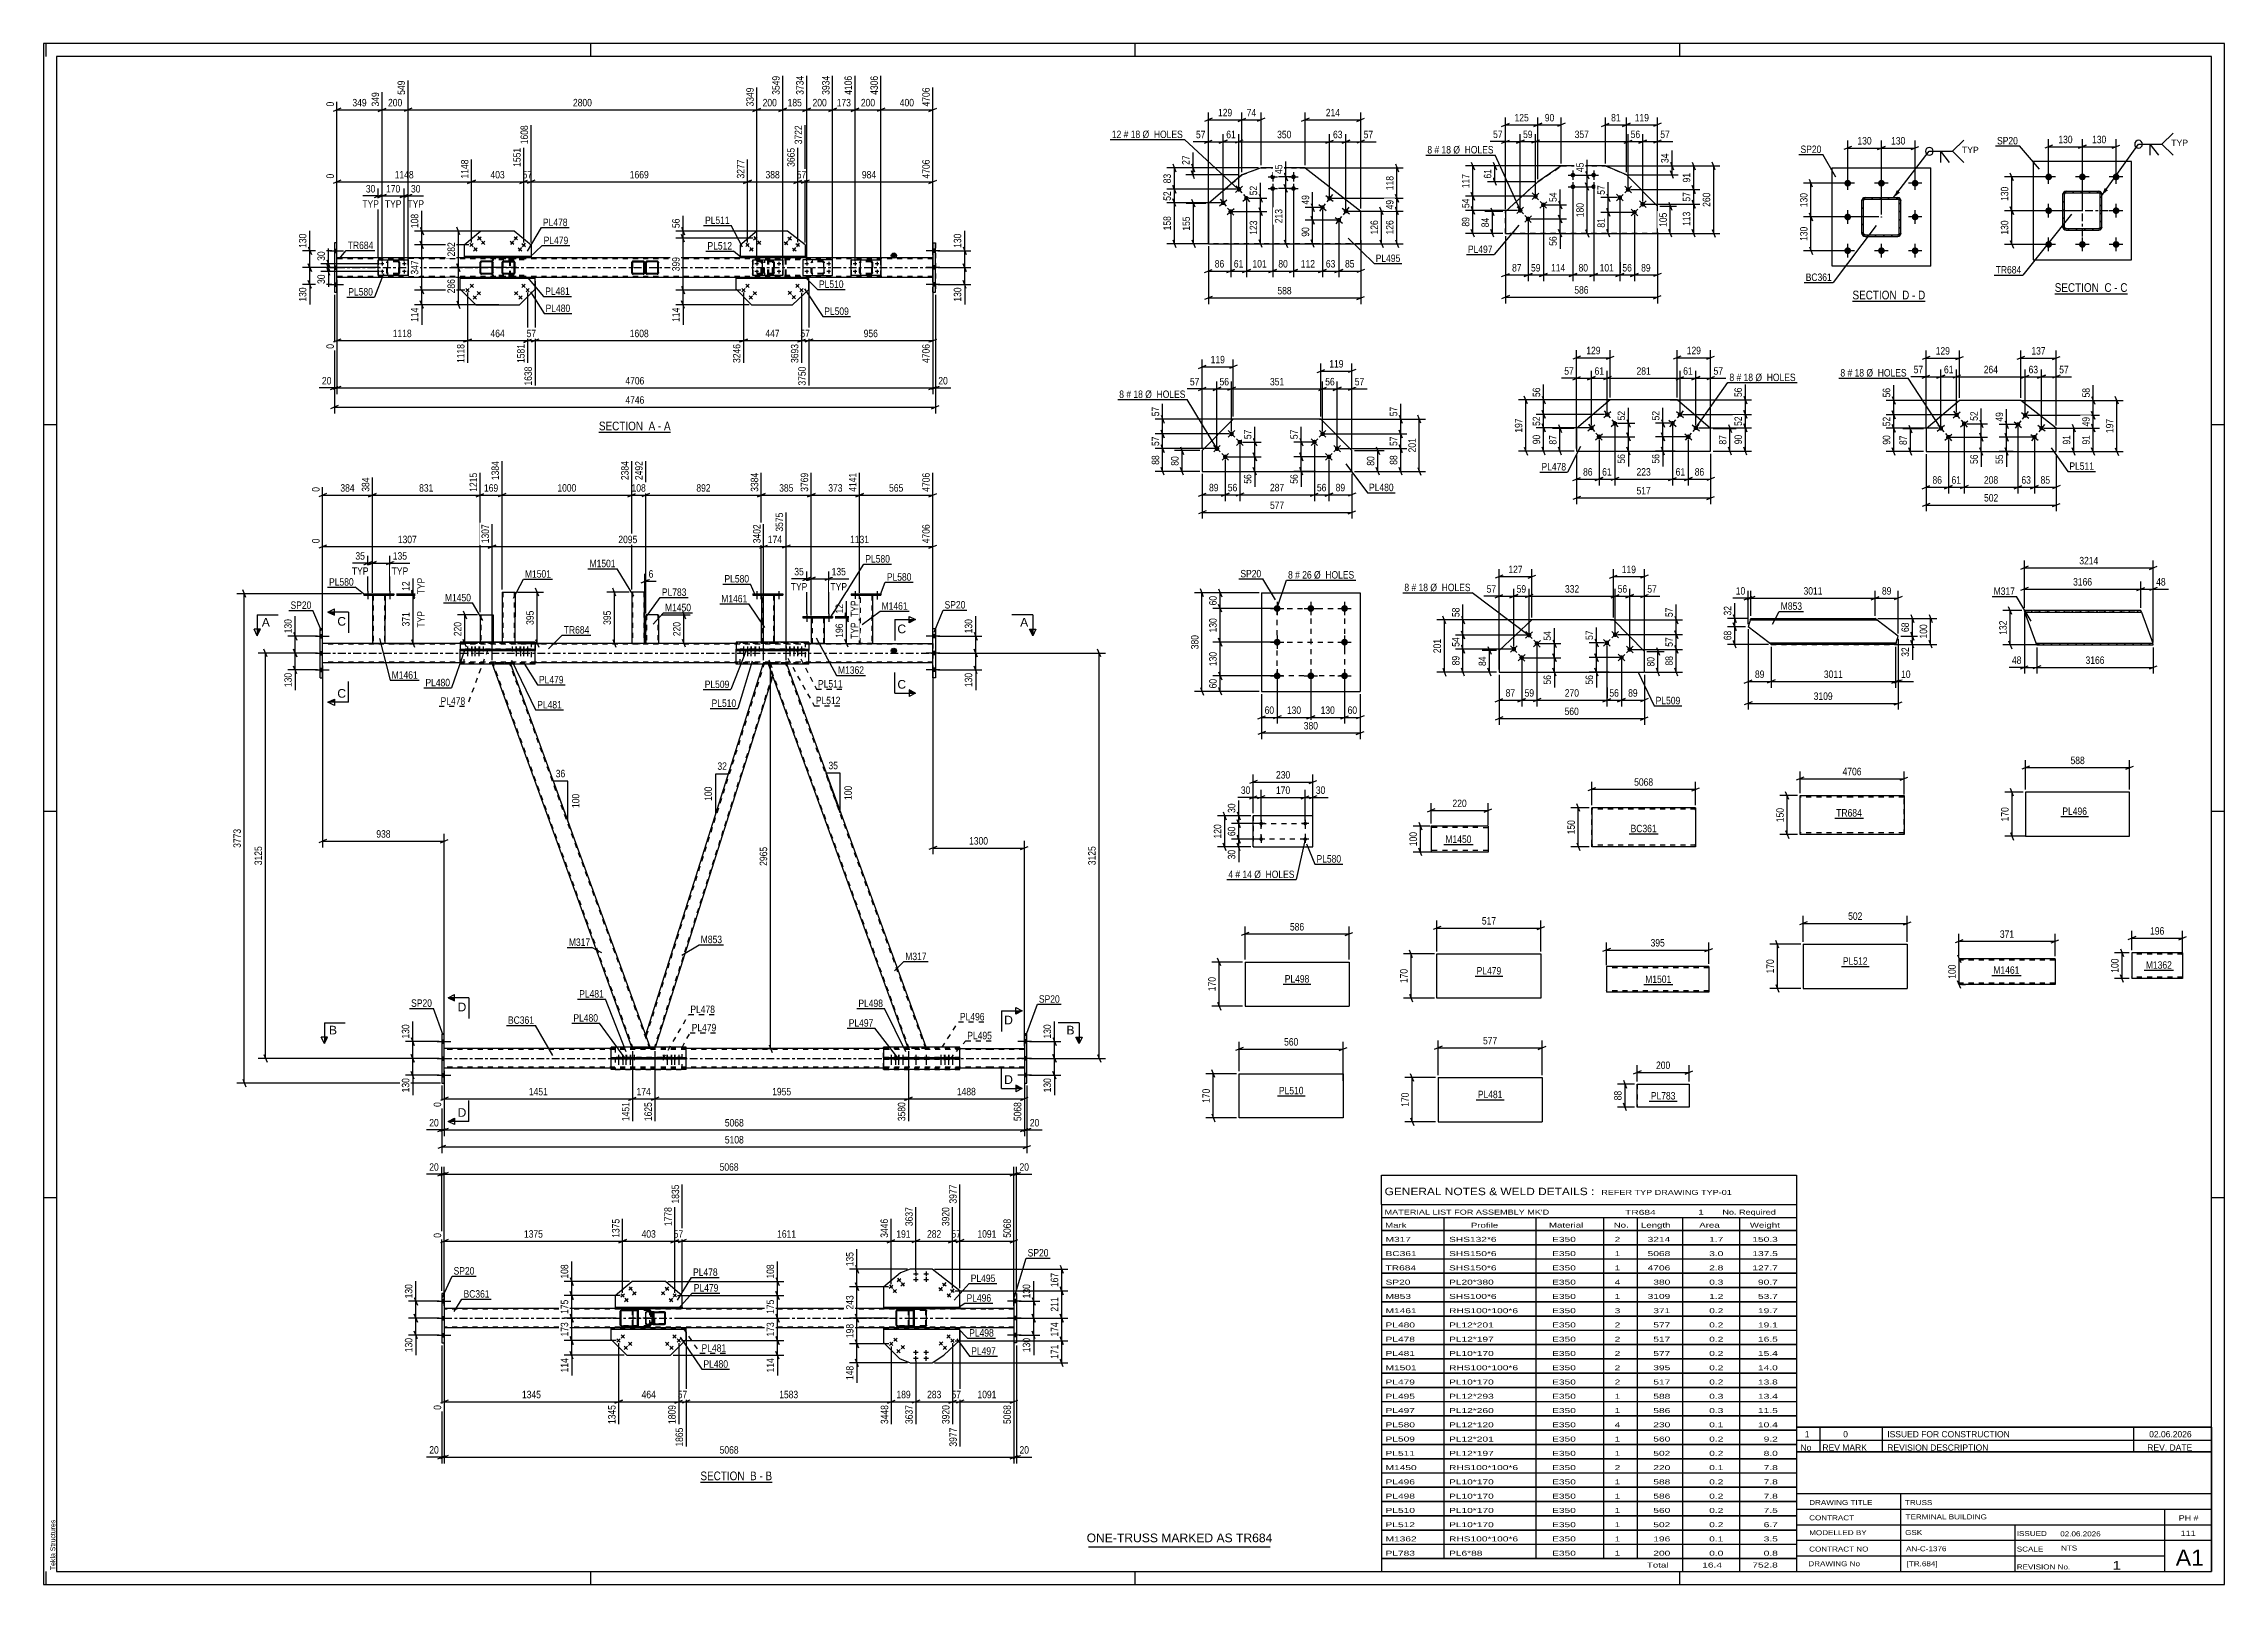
# Paper-space layout 'Layout1' of a CAD drawing. Header units: millimetres. Extents: x 0 to 841, y 0 to 594.
# The model-space entities are those that its viewports show. They can reach past a viewport. Long polylines and large blocks are cut down to what shows.
import ezdxf

# ---------------------------------------------------------------- set-up
doc = ezdxf.new("R2010")
doc.units = ezdxf.units.MM
doc.linetypes.add('DXK_LINE_DOT2', pattern=[3.9198, 1.9599, -1.9599])
doc.linetypes.add('DXK_LINE_DOT3', pattern=[5.9187, 2.979, -0.9799, 0.9799, -0.9799])
doc.layers.add('Viewport layer', color=7, linetype='Continuous', plot=False)
doc.styles.add('Arial', font='arial.ttf', dxfattribs={"height": 0.2})
doc.styles.add('Arial Narrow', font='ARIALN.TTF', dxfattribs={"height": 0.2})

# ---------------------------------------------------------------- blocks, each defined once
blk = doc.blocks.new('Unknown-570386953-1113')
at = {"color": 5, "linetype": 'Continuous'}
for p, q in [((841, 594), (0, 594)), ((0, 594), (0, 0)), ((1, 589), (1, 594)), ((836, 589), (5, 589)), ((5, 589), (5, 5)), ((211, 589), (211, 594)), ((421, 589), (421, 594)), ((631, 589), (631, 594)), ((836, 5), (836, 589)), ((841, 0), (841, 594)), ((5, 447), (0, 447)), ((841, 447), (836, 447)), ((5, 298), (0, 298)), ((841, 298), (836, 298)), ((5, 149), (0, 149)), ((841, 149), (836, 149)), ((0, 0), (841, 0)), ((1, 0), (1, 5)), ((5, 5), (836, 5)), ((211, 0), (211, 5)), ((421, 0), (421, 5)), ((631, 0), (631, 5))]:
    blk.add_line(p, q, dxfattribs=at)
at = {"color": 174, "linetype": 'Continuous', "style": 'Arial'}
blk.add_text('Tekla Structures', height=1.9102, rotation=90, dxfattribs=at).set_placement((4.5, 5.5))
blk = doc.blocks.new('Unknown-570386953-11 - 2434')
at = {"color": 6, "linetype": 'Continuous'}
blk.add_line((214.15, 444.18), (241.8, 444.18), dxfattribs=at)
at = {"color": 0, "linetype": 'Continuous'}
blk.add_wipeout([(232.26, 444.93), (232.26, 448.43), (214.15, 448.43), (214.15, 444.93)], dxfattribs=at)
blk.add_wipeout([(235.87, 444.93), (235.87, 448.43), (233.31, 448.43), (233.31, 444.93)], dxfattribs=at)
at = {"color": 7, "linetype": 'Continuous', "style": 'Arial Narrow'}
blk.add_text('SECTION ', height=3.34, dxfattribs=at).set_placement((214.15, 444.93))
at = {"color": 0, "linetype": 'Continuous'}
blk.add_wipeout([(238.19, 444.93), (238.19, 448.43), (236.92, 448.43), (236.92, 444.93)], dxfattribs=at)
blk.add_wipeout([(241.8, 444.93), (241.8, 448.43), (239.24, 448.43), (239.24, 444.93)], dxfattribs=at)
at = {"color": 7, "linetype": 'Continuous', "style": 'Arial Narrow'}
for s, p in [('A', (233.31, 444.93)), ('-', (236.92, 444.93)), ('A', (239.24, 444.93))]:
    blk.add_text(s, height=3.34, dxfattribs=at).set_placement(p)
blk = doc.blocks.new('Unknown-570386953-13 - 3071')
at = {"color": 6, "linetype": 'Continuous'}
blk.add_line((253.29, 39.41), (280.93, 39.41), dxfattribs=at)
at = {"color": 0, "linetype": 'Continuous'}
blk.add_wipeout([(271.39, 40.16), (271.39, 43.66), (253.29, 43.66), (253.29, 40.16)], dxfattribs=at)
blk.add_wipeout([(275, 40.16), (275, 43.66), (272.44, 43.66), (272.44, 40.16)], dxfattribs=at)
at = {"color": 7, "linetype": 'Continuous', "style": 'Arial Narrow'}
blk.add_text('SECTION ', height=3.34, dxfattribs=at).set_placement((253.29, 40.16))
at = {"color": 0, "linetype": 'Continuous'}
blk.add_wipeout([(277.33, 40.16), (277.33, 43.66), (276.05, 43.66), (276.05, 40.16)], dxfattribs=at)
blk.add_wipeout([(280.93, 40.16), (280.93, 43.66), (278.38, 43.66), (278.38, 40.16)], dxfattribs=at)
at = {"color": 7, "linetype": 'Continuous', "style": 'Arial Narrow'}
for s, p in [('B', (272.44, 40.16)), ('B', (278.38, 40.16)), ('-', (276.05, 40.16))]:
    blk.add_text(s, height=3.34, dxfattribs=at).set_placement(p)
blk = doc.blocks.new('Unknown-570386953-14 - 2155')
at = {"color": 6, "linetype": 'Continuous'}
blk.add_line((775.57, 497.54), (803.64, 497.54), dxfattribs=at)
at = {"color": 0, "linetype": 'Continuous'}
blk.add_wipeout([(793.68, 498.29), (793.68, 501.79), (775.57, 501.79), (775.57, 498.29)], dxfattribs=at)
blk.add_wipeout([(797.49, 498.29), (797.49, 501.79), (794.73, 501.79), (794.73, 498.29)], dxfattribs=at)
at = {"color": 7, "linetype": 'Continuous', "style": 'Arial Narrow'}
blk.add_text('SECTION ', height=3.34, dxfattribs=at).set_placement((775.57, 498.29))
at = {"color": 0, "linetype": 'Continuous'}
blk.add_wipeout([(799.82, 498.29), (799.82, 501.79), (798.54, 501.79), (798.54, 498.29)], dxfattribs=at)
blk.add_wipeout([(803.64, 498.29), (803.64, 501.79), (800.87, 501.79), (800.87, 498.29)], dxfattribs=at)
at = {"color": 7, "linetype": 'Continuous', "style": 'Arial Narrow'}
for s, p in [('C', (794.73, 498.29)), ('-', (798.54, 498.29)), ('C', (800.87, 498.29))]:
    blk.add_text(s, height=3.34, dxfattribs=at).set_placement(p)
blk = doc.blocks.new('Unknown-570386953-15 - 2301')
at = {"color": 6, "linetype": 'Continuous'}
blk.add_line((697.58, 494.66), (725.65, 494.66), dxfattribs=at)
at = {"color": 0, "linetype": 'Continuous'}
blk.add_wipeout([(715.68, 495.41), (715.68, 498.91), (697.58, 498.91), (697.58, 495.41)], dxfattribs=at)
blk.add_wipeout([(719.5, 495.41), (719.5, 498.91), (716.73, 498.91), (716.73, 495.41)], dxfattribs=at)
at = {"color": 7, "linetype": 'Continuous', "style": 'Arial Narrow'}
blk.add_text('SECTION ', height=3.34, dxfattribs=at).set_placement((697.58, 495.41))
at = {"color": 0, "linetype": 'Continuous'}
blk.add_wipeout([(721.83, 495.41), (721.83, 498.91), (720.55, 498.91), (720.55, 495.41)], dxfattribs=at)
blk.add_wipeout([(725.65, 495.41), (725.65, 498.91), (722.88, 498.91), (722.88, 495.41)], dxfattribs=at)
at = {"color": 7, "linetype": 'Continuous', "style": 'Arial Narrow'}
for s, p in [('D', (716.73, 495.41)), ('-', (720.55, 495.41)), ('D', (722.88, 495.41))]:
    blk.add_text(s, height=3.34, dxfattribs=at).set_placement(p)
blk = doc.blocks.new('Part-570386953-2548 - 2434')
at = {"color": 2, "linetype": 'Continuous'}
for p, q in [((176.78, 509.53), (176.82, 509.76)), ((176.78, 509.53), (176.79, 509.53)), ((176.78, 505.73), (176.78, 509.53)), ((176.79, 505.73), (176.78, 505.73)), ((176.82, 505.5), (176.78, 505.73)), ((176.83, 509.76), (176.79, 509.53)), ((176.79, 505.73), (176.79, 509.53)), ((176.79, 505.73), (176.83, 505.5)), ((177.09, 509.53), (177.11, 509.65)), ((177.09, 505.73), (177.09, 509.53)), ((177.11, 505.62), (177.09, 505.73)), ((177.11, 509.65), (177.17, 509.75)), ((177.17, 505.52), (177.11, 505.62)), ((177.15, 510.09), (177.38, 510.13)), ((177.15, 510.09), (177.16, 510.09)), ((177.15, 505.18), (177.16, 505.18)), ((177.38, 505.13), (177.15, 505.18)), ((177.39, 510.13), (177.16, 510.09)), ((177.16, 505.18), (177.39, 505.13)), ((177.17, 509.75), (177.27, 509.81)), ((177.27, 505.46), (177.17, 505.52)), ((177.27, 509.81), (177.39, 509.83)), ((177.39, 505.43), (177.27, 505.46)), ((181.19, 510.13), (177.38, 510.13)), ((181.19, 505.13), (177.38, 505.13)), ((177.39, 509.83), (181.19, 509.83)), ((181.19, 505.43), (177.39, 505.43)), ((181.29, 509.81), (181.18, 509.83)), ((181.18, 505.43), (181.29, 505.46)), ((181.42, 510.09), (181.19, 510.13)), ((181.19, 509.83), (181.3, 509.81)), ((181.3, 505.46), (181.19, 505.43)), ((181.19, 505.13), (181.42, 505.18)), ((181.29, 509.81), (181.3, 509.81)), ((181.39, 509.75), (181.29, 509.81)), ((181.29, 505.46), (181.39, 505.52)), ((181.29, 505.46), (181.3, 505.46)), ((181.3, 509.81), (181.4, 509.75)), ((181.4, 505.52), (181.3, 505.46)), ((181.45, 509.65), (181.39, 509.75)), ((181.39, 505.52), (181.45, 505.62)), ((181.4, 509.75), (181.46, 509.65)), ((181.46, 505.62), (181.4, 505.52)), ((181.48, 509.53), (181.45, 509.65)), ((181.45, 505.62), (181.48, 505.73)), ((181.46, 509.65), (181.49, 509.53)), ((181.49, 505.73), (181.46, 505.62)), ((181.49, 509.53), (181.48, 509.53)), ((181.48, 509.53), (181.48, 505.73)), ((181.48, 505.73), (181.49, 505.73)), ((181.49, 505.73), (181.49, 509.53)), ((181.79, 509.53), (181.74, 509.76)), ((181.74, 505.5), (181.79, 505.73)), ((181.79, 505.73), (181.79, 509.53))]:
    blk.add_line(p, q, dxfattribs=at)
at = {"color": 7, "linetype": 'DXK_LINE_DOT2'}
for p, q in [((177.1, 509.65), (177.08, 509.53)), ((177.09, 509.53), (177.08, 509.53)), ((177.08, 509.53), (177.08, 505.73)), ((177.08, 505.73), (177.09, 505.73)), ((177.08, 505.73), (177.1, 505.62)), ((177.17, 509.75), (177.1, 509.65)), ((177.1, 505.62), (177.17, 505.52)), ((177.26, 509.81), (177.17, 509.75)), ((177.17, 505.52), (177.26, 505.46)), ((177.38, 509.83), (177.26, 509.81)), ((177.26, 505.46), (177.38, 505.43)), ((177.38, 509.83), (177.39, 509.83)), ((177.39, 509.83), (177.38, 509.83)), ((177.38, 505.43), (177.39, 505.43)), ((177.39, 505.43), (177.38, 505.43)), ((181.18, 510.13), (181.41, 510.09)), ((181.41, 505.18), (181.18, 505.13)), ((181.73, 509.76), (181.78, 509.53)), ((181.78, 505.73), (181.73, 505.5)), ((181.79, 509.53), (181.78, 509.53)), ((181.78, 509.53), (181.78, 505.73)), ((181.78, 505.73), (181.79, 505.73))]:
    blk.add_line(p, q, dxfattribs=at)
at = {"color": 2, "linetype": 'Continuous'}
for centre, start, end in [((177.38, 509.53), 112.5, 157.5), ((177.38, 505.73), 202.5, 247.5), ((177.39, 509.53), 112.5, 157.5), ((177.39, 505.73), 202.5, 247.5), ((181.19, 509.53), 22.5, 67.5), ((181.19, 505.73), 292.5, 337.5)]:
    blk.add_arc(centre, 0.6, start, end, dxfattribs=at)
at = {"color": 7, "linetype": 'DXK_LINE_DOT2'}
for centre, start, end in [((181.18, 509.53), 22.5, 67.5), ((181.18, 505.73), 292.5, 337.5)]:
    blk.add_arc(centre, 0.6, start, end, dxfattribs=at)
blk = doc.blocks.new('Bolt-570386953-2512 - 2434')
at = {"linetype": 'Continuous'}
for points in [[(294.28, 508.78, -1), (294.28, 509.48, -1)], [(294.28, 505.78, -1), (294.28, 506.48, -1)], [(302.78, 508.78, -1), (302.78, 509.48, -1)], [(302.78, 505.78, -1), (302.78, 506.48, -1)]]:
    blk.add_hatch(color=1, dxfattribs=at).paths.add_polyline_path(points)
at = {"color": 1, "linetype": 'Continuous'}
for p, q in [((294.98, 509.13), (293.58, 509.13)), ((294.98, 506.13), (293.58, 506.13)), ((294.28, 509.83), (294.28, 508.43)), ((294.28, 506.83), (294.28, 505.43)), ((303.48, 509.13), (302.08, 509.13)), ((303.48, 506.13), (302.08, 506.13)), ((302.78, 509.83), (302.78, 508.43)), ((302.78, 506.83), (302.78, 505.43))]:
    blk.add_line(p, q, dxfattribs=at)
blk = doc.blocks.new('Part-570386953-2448 - 2434')
at = {"color": 2, "linetype": 'Continuous'}
for p, q in [((168.38, 509.76), (168.33, 509.53)), ((168.33, 505.73), (168.33, 509.53)), ((168.33, 505.73), (168.38, 505.5)), ((168.65, 509.65), (168.63, 509.53)), ((168.63, 505.73), (168.63, 509.53)), ((168.63, 505.73), (168.65, 505.62)), ((168.72, 509.74), (168.65, 509.65)), ((168.65, 505.62), (168.72, 505.52)), ((168.93, 510.13), (168.7, 510.09)), ((168.7, 505.18), (168.93, 505.13)), ((168.82, 509.81), (168.72, 509.74)), ((168.72, 505.52), (168.82, 505.46)), ((168.93, 509.83), (168.82, 509.81)), ((168.82, 505.46), (168.93, 505.43)), ((172.73, 510.13), (168.93, 510.13)), ((172.73, 509.83), (168.93, 509.83)), ((172.73, 505.43), (168.93, 505.43)), ((172.73, 505.13), (168.93, 505.13)), ((172.96, 510.09), (172.73, 510.13)), ((172.85, 509.81), (172.73, 509.83)), ((172.73, 505.43), (172.85, 505.46)), ((172.73, 505.13), (172.96, 505.18)), ((172.94, 509.74), (172.85, 509.81)), ((172.85, 505.46), (172.94, 505.52)), ((173.01, 509.65), (172.94, 509.74)), ((172.94, 505.52), (173.01, 505.62)), ((173.03, 509.53), (173.01, 509.65)), ((173.01, 505.62), (173.03, 505.73)), ((173.03, 505.73), (173.03, 509.53)), ((173.33, 509.53), (173.29, 509.76)), ((173.29, 505.5), (173.33, 505.73)), ((173.33, 505.73), (173.33, 509.53))]:
    blk.add_line(p, q, dxfattribs=at)
at = {"color": 7, "linetype": 'DXK_LINE_DOT2'}
for p, q in [((168.33, 509.53), (168.38, 509.76)), ((168.38, 505.5), (168.33, 505.73)), ((168.7, 510.09), (168.93, 510.13)), ((168.93, 505.13), (168.7, 505.18)), ((172.73, 510.13), (172.96, 510.09)), ((172.96, 505.18), (172.73, 505.13)), ((173.29, 509.76), (173.33, 509.53)), ((173.33, 505.73), (173.29, 505.5))]:
    blk.add_line(p, q, dxfattribs=at)
at = {"color": 2, "linetype": 'Continuous'}
for centre, start, end in [((168.93, 509.53), 112.5, 157.5), ((168.93, 505.73), 202.5, 247.5), ((172.73, 509.53), 22.5, 67.5), ((172.73, 505.73), 292.5, 337.5)]:
    blk.add_arc(centre, 0.6, start, end, dxfattribs=at)
at = {"color": 7, "linetype": 'DXK_LINE_DOT2'}
for centre, start, end in [((168.93, 509.53), 112.5, 157.5), ((168.93, 505.73), 202.5, 247.5), ((172.73, 509.53), 22.5, 67.5), ((172.73, 505.73), 292.5, 337.5)]:
    blk.add_arc(centre, 0.6, start, end, dxfattribs=at)
blk = doc.blocks.new('Bolt-570386953-2585 - 2434')
at = {"linetype": 'Continuous'}
for points in [[(269.59, 499.33, -1), (270.22, 498.69, -1)], [(271.19, 500.91, -1), (271.82, 500.27, -1)], [(272.4, 496.48, -1), (273.03, 495.84, -1)], [(274, 498.06, -1), (274.63, 497.42, -1)]]:
    blk.add_hatch(color=1, dxfattribs=at).paths.add_polyline_path(points)
at = {"color": 1, "linetype": 'Continuous'}
for p, q in [((269.26, 498.37), (270.54, 499.64)), ((270.54, 498.36), (269.27, 499.65)), ((270.86, 499.95), (272.15, 501.22)), ((272.14, 499.95), (270.87, 501.23)), ((272.07, 495.53), (273.35, 496.79)), ((273.34, 495.52), (272.08, 496.8)), ((273.67, 497.11), (274.95, 498.37)), ((274.95, 497.1), (273.68, 498.38))]:
    blk.add_line(p, q, dxfattribs=at)
blk = doc.blocks.new('Part-570386953-2445 - 2434')
at = {"color": 2, "linetype": 'Continuous'}
for p, q in [((304.28, 510.63), (292.78, 510.63)), ((292.78, 510.63), (292.78, 504.63)), ((292.78, 504.63), (304.28, 504.63)), ((304.28, 504.63), (304.28, 510.63))]:
    blk.add_line(p, q, dxfattribs=at)
blk = doc.blocks.new('Part-570386953-2446 - 2434')
at = {"color": 7, "linetype": 'DXK_LINE_DOT2'}
for p, q in [((132.3, 509.53), (132.35, 509.76)), ((132.3, 509.53), (132.31, 509.53)), ((132.3, 505.73), (132.3, 509.53)), ((132.31, 505.73), (132.3, 505.73)), ((132.35, 505.5), (132.3, 505.73)), ((132.35, 509.76), (132.31, 509.53)), ((132.31, 505.73), (132.31, 509.53)), ((132.31, 505.73), (132.35, 505.5)), ((132.62, 509.65), (132.6, 509.53)), ((132.61, 509.53), (132.6, 509.53)), ((132.6, 509.53), (132.6, 505.73)), ((132.6, 505.73), (132.61, 505.73)), ((132.6, 505.73), (132.62, 505.62)), ((132.61, 509.53), (132.63, 509.65)), ((132.61, 505.73), (132.61, 509.53)), ((132.63, 505.62), (132.61, 505.73)), ((132.69, 509.75), (132.62, 509.65)), ((132.62, 505.62), (132.69, 505.52)), ((132.63, 509.65), (132.7, 509.75)), ((132.7, 505.52), (132.63, 505.62)), ((132.67, 510.09), (132.9, 510.13)), ((132.67, 510.09), (132.68, 510.09)), ((132.67, 505.18), (132.68, 505.18)), ((132.9, 505.13), (132.67, 505.18)), ((132.91, 510.13), (132.68, 510.09)), ((132.68, 505.18), (132.91, 505.13)), ((132.79, 509.81), (132.69, 509.75)), ((132.69, 505.52), (132.79, 505.46)), ((132.7, 509.75), (132.79, 509.81)), ((132.79, 505.46), (132.7, 505.52)), ((132.79, 509.81), (132.91, 509.83)), ((132.9, 509.83), (132.79, 509.81)), ((132.91, 505.43), (132.79, 505.46)), ((132.79, 505.46), (132.9, 505.43)), ((136.71, 510.13), (132.9, 510.13)), ((136.71, 509.83), (132.9, 509.83)), ((136.71, 505.43), (132.9, 505.43)), ((136.71, 505.13), (132.9, 505.13)), ((136.7, 510.13), (136.93, 510.09)), ((136.82, 509.81), (136.7, 509.83)), ((136.7, 505.43), (136.82, 505.46)), ((136.93, 505.18), (136.7, 505.13)), ((136.94, 510.09), (136.71, 510.13)), ((136.71, 509.83), (136.82, 509.81)), ((136.82, 505.46), (136.71, 505.43)), ((136.71, 505.13), (136.94, 505.18)), ((136.82, 509.81), (136.82, 509.81)), ((136.82, 509.81), (136.92, 509.75)), ((136.91, 509.75), (136.82, 509.81)), ((136.92, 505.52), (136.82, 505.46)), ((136.82, 505.46), (136.91, 505.52)), ((136.82, 505.46), (136.82, 505.46)), ((136.98, 509.65), (136.91, 509.75)), ((136.91, 505.52), (136.98, 505.62)), ((136.92, 509.75), (136.99, 509.65)), ((136.99, 505.62), (136.92, 505.52)), ((137, 509.53), (136.98, 509.65)), ((136.98, 505.62), (137, 505.73)), ((136.99, 509.65), (137.01, 509.53)), ((137.01, 505.73), (136.99, 505.62)), ((137.01, 509.53), (137, 509.53)), ((137, 509.53), (137, 505.73)), ((137, 505.73), (137.01, 505.73)), ((137.01, 505.73), (137.01, 509.53)), ((137.25, 509.76), (137.3, 509.53)), ((137.3, 505.73), (137.25, 505.5)), ((137.31, 509.53), (137.26, 509.76)), ((137.26, 505.5), (137.31, 505.73)), ((137.31, 509.53), (137.3, 509.53)), ((137.3, 509.53), (137.3, 505.73)), ((137.3, 505.73), (137.31, 505.73)), ((137.31, 505.73), (137.31, 509.53))]:
    blk.add_line(p, q, dxfattribs=at)
at = {"color": 7, "linetype": 'DXK_LINE_DOT3'}
blk.add_line((134.81, 507.63), (134.8, 507.63), dxfattribs=at)
at = {"color": 7, "linetype": 'DXK_LINE_DOT2'}
for centre, start, end in [((132.9, 509.53), 112.5, 157.5), ((132.91, 509.53), 112.5, 157.5), ((132.9, 505.73), 202.5, 247.5), ((132.91, 505.73), 202.5, 247.5), ((136.7, 509.53), 22.5, 67.5), ((136.7, 505.73), 292.5, 337.5), ((136.71, 509.53), 22.5, 67.5), ((136.71, 505.73), 292.5, 337.5)]:
    blk.add_arc(centre, 0.6, start, end, dxfattribs=at)
blk = doc.blocks.new('Part-570386953-2563 - 2434')
at = {"color": 2, "linetype": 'Continuous'}
for p, q in [((231.88, 505.44), (231.88, 509.84)), ((231.88, 509.84), (232.18, 509.84)), ((232.18, 505.44), (231.88, 505.44)), ((232.18, 509.84), (232.18, 509.53)), ((232.18, 505.44), (232.18, 505.73))]:
    blk.add_line(p, q, dxfattribs=at)
at = {"color": 7, "linetype": 'DXK_LINE_DOT2'}
blk.add_line((232.18, 509.53), (232.18, 505.73), dxfattribs=at)
blk = doc.blocks.new('Part-570386953-2511 - 2434')
at = {"color": 2, "linetype": 'Continuous'}
for p, q in [((293.7, 511.89), (268.58, 511.89)), ((268.58, 511.89), (268.58, 511.39)), ((293.7, 511.39), (268.58, 511.39)), ((293.7, 511.89), (293.7, 511.39))]:
    blk.add_line(p, q, dxfattribs=at)
blk = doc.blocks.new('Part-570386953-2447 - 2434')
at = {"color": 7, "linetype": 'DXK_LINE_DOT2'}
for p, q in [((296.03, 509.53), (296.08, 509.76)), ((296.08, 509.76), (296.03, 509.53)), ((296.03, 505.73), (296.03, 509.53)), ((296.08, 505.5), (296.03, 505.73)), ((296.03, 505.73), (296.08, 505.5)), ((296.33, 509.53), (296.36, 509.65)), ((296.33, 505.73), (296.33, 509.53)), ((296.36, 505.62), (296.33, 505.73)), ((296.36, 509.65), (296.42, 509.74)), ((296.42, 505.52), (296.36, 505.62)), ((296.4, 510.09), (296.63, 510.13)), ((296.63, 510.13), (296.4, 510.09)), ((296.63, 505.13), (296.4, 505.18)), ((296.4, 505.18), (296.63, 505.13)), ((296.42, 509.74), (296.52, 509.81)), ((296.52, 505.46), (296.42, 505.52)), ((296.52, 509.81), (296.63, 509.83)), ((296.63, 505.43), (296.52, 505.46)), ((300.43, 510.13), (296.63, 510.13)), ((300.43, 509.83), (296.63, 509.83)), ((300.43, 505.43), (296.63, 505.43)), ((300.43, 505.13), (296.63, 505.13)), ((300.43, 510.13), (300.66, 510.09)), ((300.66, 510.09), (300.43, 510.13)), ((300.43, 509.83), (300.55, 509.81)), ((300.55, 505.46), (300.43, 505.43)), ((300.66, 505.18), (300.43, 505.13)), ((300.43, 505.13), (300.66, 505.18)), ((300.55, 509.81), (300.64, 509.74)), ((300.64, 505.52), (300.55, 505.46)), ((300.64, 509.74), (300.71, 509.65)), ((300.71, 505.62), (300.64, 505.52)), ((300.71, 509.65), (300.73, 509.53)), ((300.73, 505.73), (300.71, 505.62)), ((300.73, 509.53), (300.73, 505.73)), ((300.99, 509.76), (301.03, 509.53)), ((301.03, 509.53), (300.99, 509.76)), ((301.03, 505.73), (300.99, 505.5)), ((300.99, 505.5), (301.03, 505.73)), ((301.03, 505.73), (301.03, 509.53))]:
    blk.add_line(p, q, dxfattribs=at)
at = {"color": 7, "linetype": 'DXK_LINE_DOT3'}
blk.add_line((298.53, 507.63), (298.53, 507.63), dxfattribs=at)
at = {"color": 7, "linetype": 'DXK_LINE_DOT2'}
for centre, start, end in [((296.63, 509.53), 112.5, 157.5), ((296.63, 509.53), 112.5, 157.5), ((296.63, 505.73), 202.5, 247.5), ((296.63, 505.73), 202.5, 247.5), ((300.43, 509.53), 22.5, 67.5), ((300.43, 509.53), 22.5, 67.5), ((300.43, 505.73), 292.5, 337.5), ((300.43, 505.73), 292.5, 337.5)]:
    blk.add_arc(centre, 0.6, start, end, dxfattribs=at)
blk = doc.blocks.new('Part-570386953-2513 - 2434')
at = {"color": 7, "linetype": 'DXK_LINE_DOT2'}
for p, q in [((172.98, 510.56), (172.93, 510.34)), ((172.93, 510.34), (172.93, 504.94)), ((172.93, 504.94), (172.98, 504.71)), ((173.25, 510.34), (173.28, 510.45)), ((173.25, 504.94), (173.25, 510.34)), ((173.28, 504.82), (173.25, 504.94)), ((173.28, 510.45), (173.35, 510.55)), ((173.35, 504.72), (173.28, 504.82)), ((173.57, 510.94), (173.33, 510.89)), ((173.35, 510.55), (173.45, 510.61)), ((173.45, 504.66), (173.35, 504.72)), ((173.45, 510.61), (173.57, 510.64)), ((173.57, 504.64), (173.45, 504.66)), ((185.33, 510.94), (173.57, 510.94)), ((185.33, 510.64), (173.57, 510.64)), ((185.33, 504.64), (173.57, 504.64)), ((179.56, 510.89), (179.32, 510.94)), ((179.32, 510.64), (179.44, 510.61)), ((179.44, 504.66), (179.32, 504.64)), ((179.44, 510.61), (179.54, 510.55)), ((179.54, 504.72), (179.44, 504.66)), ((179.54, 510.55), (179.61, 510.45)), ((179.61, 504.82), (179.54, 504.72)), ((179.61, 510.45), (179.64, 510.34)), ((179.64, 504.94), (179.61, 504.82)), ((179.64, 510.34), (179.64, 504.94)), ((179.96, 510.34), (179.91, 510.56)), ((179.91, 504.71), (179.96, 504.94)), ((179.96, 510.34), (179.96, 504.94)), ((173.33, 504.38), (173.57, 504.34)), ((185.33, 504.34), (173.57, 504.34)), ((179.32, 504.34), (179.56, 504.38))]:
    blk.add_line(p, q, dxfattribs=at)
at = {"color": 7, "linetype": 'DXK_LINE_DOT3'}
blk.add_line((182.45, 507.64), (173.02, 507.64), dxfattribs=at)
at = {"color": 7, "linetype": 'DXK_LINE_DOT2'}
for centre, start, end in [((173.55, 510.31), 110.75832, 155.68005), ((173.55, 504.96), 204.31995, 249.24168), ((179.34, 510.31), 24.31995, 69.24168), ((179.34, 504.96), 290.75832, 335.68005)]:
    blk.add_arc(centre, 0.621, start, end, dxfattribs=at)
blk = doc.blocks.new('Bolt-570386953-2472 - 2434')
at = {"linetype": 'Continuous'}
for points in [[(287.46, 497.57, -1), (288.12, 498.19, -1)], [(288.99, 495.92, -1), (289.65, 496.53, -1)], [(290.4, 500.29, -1), (291.06, 500.9, -1)], [(291.93, 498.64, -1), (292.59, 499.25, -1)]]:
    blk.add_hatch(color=1, dxfattribs=at).paths.add_polyline_path(points)
at = {"color": 1, "linetype": 'Continuous'}
for p, q in [((288.45, 498.49), (287.13, 497.27)), ((288.4, 497.22), (287.18, 498.54)), ((289.98, 496.84), (288.66, 495.62)), ((289.93, 495.57), (288.71, 496.89)), ((291.39, 501.21), (290.07, 499.98)), ((291.34, 499.93), (290.12, 501.26)), ((292.92, 499.55), (291.6, 498.33)), ((292.87, 498.28), (291.65, 499.6))]:
    blk.add_line(p, q, dxfattribs=at)
blk = doc.blocks.new('Bolt-570386953-2473 - 2434')
at = {"linetype": 'Continuous'}
for points in [[(130.21, 509.13), (130.22, 509.21), (130.24, 509.28), (130.28, 509.34), (130.33, 509.39), (130.38, 509.44), (130.45, 509.47), (130.52, 509.48), (130.6, 509.48), (130.67, 509.47), (130.73, 509.44), (130.79, 509.39), (130.84, 509.34), (130.88, 509.28), (130.9, 509.21), (130.91, 509.13), (130.9, 509.06), (130.88, 508.99), (130.84, 508.93), (130.79, 508.87), (130.73, 508.83), (130.67, 508.8), (130.6, 508.79), (130.52, 508.79), (130.45, 508.8), (130.38, 508.83), (130.33, 508.87), (130.28, 508.93), (130.24, 508.99), (130.22, 509.06)], [(130.21, 506.13), (130.22, 506.21), (130.24, 506.28), (130.28, 506.34), (130.33, 506.39), (130.38, 506.44), (130.45, 506.47), (130.52, 506.48), (130.6, 506.48), (130.67, 506.47), (130.73, 506.44), (130.79, 506.39), (130.84, 506.34), (130.88, 506.28), (130.9, 506.21), (130.91, 506.13), (130.9, 506.06), (130.88, 505.99), (130.84, 505.93), (130.79, 505.87), (130.73, 505.83), (130.67, 505.8), (130.6, 505.79), (130.52, 505.79), (130.45, 505.8), (130.38, 505.83), (130.33, 505.87), (130.28, 505.93), (130.24, 505.99), (130.22, 506.06)], [(138.71, 509.13), (138.72, 509.21), (138.74, 509.28), (138.78, 509.34), (138.83, 509.39), (138.88, 509.44), (138.95, 509.47), (139.02, 509.48), (139.1, 509.48), (139.17, 509.47), (139.23, 509.44), (139.29, 509.39), (139.34, 509.34), (139.38, 509.28), (139.4, 509.21), (139.41, 509.13), (139.4, 509.06), (139.38, 508.99), (139.34, 508.93), (139.29, 508.87), (139.23, 508.83), (139.17, 508.8), (139.1, 508.79), (139.02, 508.79), (138.95, 508.8), (138.88, 508.83), (138.83, 508.87), (138.78, 508.93), (138.74, 508.99), (138.72, 509.06)], [(138.71, 506.13), (138.72, 506.21), (138.74, 506.28), (138.78, 506.34), (138.83, 506.39), (138.88, 506.44), (138.95, 506.47), (139.02, 506.48), (139.1, 506.48), (139.17, 506.47), (139.23, 506.44), (139.29, 506.39), (139.34, 506.34), (139.38, 506.28), (139.4, 506.21), (139.41, 506.13), (139.4, 506.06), (139.38, 505.99), (139.34, 505.93), (139.29, 505.87), (139.23, 505.83), (139.17, 505.8), (139.1, 505.79), (139.02, 505.79), (138.95, 505.8), (138.88, 505.83), (138.83, 505.87), (138.78, 505.93), (138.74, 505.99), (138.72, 506.06)]]:
    blk.add_hatch(color=1, dxfattribs=at).paths.add_polyline_path(points)
at = {"color": 1, "linetype": 'Continuous'}
for p, q in [((131.26, 509.13), (129.86, 509.13)), ((131.26, 506.13), (129.86, 506.13)), ((130.56, 509.83), (130.56, 508.43)), ((130.56, 506.83), (130.56, 505.43)), ((139.76, 509.13), (138.36, 509.13)), ((139.76, 506.13), (138.36, 506.13)), ((139.06, 509.83), (139.06, 508.43)), ((139.06, 506.83), (139.06, 505.43))]:
    blk.add_line(p, q, dxfattribs=at)
blk = doc.blocks.new('Part-570386953-2488 - 2434')
at = {"color": 2, "linetype": 'Continuous'}
for p, q in [((189.5, 503.89), (160.66, 503.89)), ((160.66, 503.39), (160.66, 503.89)), ((189.5, 503.39), (160.66, 503.39)), ((189.5, 503.39), (189.5, 503.89))]:
    blk.add_line(p, q, dxfattribs=at)
blk = doc.blocks.new('Part-570386953-2557 - 2434')
at = {"color": 7, "linetype": 'DXK_LINE_DOT2'}
for p, q in [((314.66, 509.53), (314.71, 509.76)), ((314.66, 509.53), (314.67, 509.53)), ((314.66, 505.73), (314.66, 509.53)), ((314.67, 505.73), (314.66, 505.73)), ((314.71, 505.5), (314.66, 505.73)), ((314.72, 509.76), (314.67, 509.53)), ((314.67, 505.73), (314.67, 509.53)), ((314.67, 505.73), (314.72, 505.5)), ((314.99, 509.65), (314.96, 509.53)), ((314.97, 509.53), (314.96, 509.53)), ((314.96, 509.53), (314.96, 505.73)), ((314.96, 505.73), (314.97, 505.73)), ((314.96, 505.73), (314.99, 505.62)), ((314.97, 509.53), (315, 509.65)), ((314.97, 505.73), (314.97, 509.53)), ((315, 505.62), (314.97, 505.73)), ((315.05, 509.75), (314.99, 509.65)), ((314.99, 505.62), (315.05, 505.52)), ((315, 509.65), (315.06, 509.75)), ((315.06, 505.52), (315, 505.62)), ((315.03, 510.09), (315.26, 510.13)), ((315.03, 510.09), (315.04, 510.09)), ((315.03, 505.18), (315.04, 505.18)), ((315.26, 505.13), (315.03, 505.18)), ((315.27, 510.13), (315.04, 510.09)), ((315.04, 505.18), (315.27, 505.13)), ((315.15, 509.81), (315.05, 509.75)), ((315.05, 505.52), (315.15, 505.46)), ((315.06, 509.75), (315.16, 509.81)), ((315.16, 505.46), (315.06, 505.52)), ((315.26, 509.83), (315.15, 509.81)), ((315.15, 505.46), (315.26, 505.43)), ((315.16, 509.81), (315.27, 509.83)), ((315.27, 505.43), (315.16, 505.46)), ((319.07, 510.13), (315.26, 510.13)), ((319.07, 509.83), (315.26, 509.83)), ((319.07, 505.43), (315.26, 505.43)), ((319.07, 505.13), (315.26, 505.13)), ((319.06, 510.13), (319.29, 510.09)), ((319.18, 509.81), (319.06, 509.83)), ((319.06, 505.43), (319.18, 505.46)), ((319.29, 505.18), (319.06, 505.13)), ((319.3, 510.09), (319.07, 510.13)), ((319.07, 509.83), (319.19, 509.81)), ((319.19, 505.46), (319.07, 505.43)), ((319.07, 505.13), (319.3, 505.18)), ((319.18, 509.81), (319.19, 509.81)), ((319.28, 509.75), (319.18, 509.81)), ((319.18, 505.46), (319.28, 505.52)), ((319.18, 505.46), (319.19, 505.46)), ((319.19, 509.81), (319.29, 509.75)), ((319.29, 505.52), (319.19, 505.46)), ((319.34, 509.65), (319.28, 509.75)), ((319.28, 505.52), (319.34, 505.62)), ((319.29, 509.75), (319.35, 509.65)), ((319.35, 505.62), (319.29, 505.52)), ((319.36, 509.53), (319.34, 509.65)), ((319.34, 505.62), (319.36, 505.73)), ((319.35, 509.65), (319.37, 509.53)), ((319.37, 505.73), (319.35, 505.62)), ((319.37, 509.53), (319.36, 509.53)), ((319.36, 509.53), (319.36, 505.73)), ((319.36, 505.73), (319.37, 505.73)), ((319.37, 505.73), (319.37, 509.53)), ((319.62, 509.76), (319.66, 509.53)), ((319.66, 505.73), (319.62, 505.5)), ((319.67, 509.53), (319.63, 509.76)), ((319.63, 505.5), (319.67, 505.73)), ((319.67, 509.53), (319.66, 509.53)), ((319.66, 509.53), (319.66, 505.73)), ((319.66, 505.73), (319.67, 505.73)), ((319.67, 505.73), (319.67, 509.53))]:
    blk.add_line(p, q, dxfattribs=at)
at = {"color": 7, "linetype": 'DXK_LINE_DOT3'}
blk.add_line((317.18, 507.63), (317.16, 507.63), dxfattribs=at)
at = {"color": 7, "linetype": 'DXK_LINE_DOT2'}
for centre, start, end in [((315.26, 509.53), 112.5, 157.5), ((315.26, 505.73), 202.5, 247.5), ((315.27, 509.53), 112.5, 157.5), ((315.27, 505.73), 202.5, 247.5), ((319.06, 509.53), 22.5, 67.5), ((319.06, 505.73), 292.5, 337.5), ((319.07, 509.53), 22.5, 67.5), ((319.07, 505.73), 292.5, 337.5)]:
    blk.add_arc(centre, 0.6, start, end, dxfattribs=at)
blk = doc.blocks.new('Part-570386953-2493 - 2434')
at = {"color": 2, "linetype": 'Continuous'}
for p, q in [((187.99, 511.89), (162.17, 511.89)), ((162.17, 511.89), (162.17, 511.39)), ((187.99, 511.39), (162.17, 511.39)), ((187.99, 511.89), (187.99, 511.39))]:
    blk.add_line(p, q, dxfattribs=at)
blk = doc.blocks.new('Part-570386953-2495 - 2434')
at = {"color": 7, "linetype": 'DXK_LINE_DOT2'}
for p, q in [((280.93, 510.14), (273.08, 510.14)), ((280.93, 509.84), (273.08, 509.84)), ((280.93, 505.44), (273.08, 505.44)), ((280.93, 505.14), (273.08, 505.14)), ((277.73, 509.76), (277.68, 509.54)), ((277.68, 505.74), (277.68, 509.54)), ((277.68, 505.74), (277.73, 505.51)), ((278, 509.54), (278.02, 509.65)), ((278, 505.74), (278, 509.54)), ((278.02, 505.62), (278, 505.74)), ((278.02, 509.65), (278.09, 509.75)), ((278.09, 505.52), (278.02, 505.62)), ((278.31, 510.14), (278.07, 510.09)), ((278.07, 505.18), (278.31, 505.14)), ((278.09, 509.75), (278.19, 509.81)), ((278.19, 505.46), (278.09, 505.52)), ((278.19, 509.81), (278.31, 509.84)), ((278.31, 505.44), (278.19, 505.46)), ((279.35, 509.84), (279.35, 510.14)), ((279.35, 505.14), (279.35, 505.44)), ((281.06, 510.09), (280.93, 510.14)), ((280.93, 509.84), (280.99, 509.81)), ((280.99, 505.46), (280.93, 505.44)), ((280.93, 505.14), (281.06, 505.18)), ((280.99, 509.81), (281.05, 509.75)), ((281.05, 505.52), (280.99, 505.46)), ((281.05, 509.75), (281.08, 509.65)), ((281.08, 505.62), (281.05, 505.52)), ((281.16, 509.96), (281.06, 510.09)), ((281.06, 505.18), (281.16, 505.31)), ((281.08, 509.65), (281.1, 509.54)), ((281.1, 505.74), (281.08, 505.62)), ((281.1, 505.74), (281.1, 509.54)), ((281.24, 509.76), (281.16, 509.96)), ((281.16, 505.31), (281.24, 505.51)), ((281.26, 509.54), (281.24, 509.76)), ((281.24, 505.51), (281.26, 505.74)), ((281.26, 505.74), (281.26, 509.54))]:
    blk.add_line(p, q, dxfattribs=at)
for centre, start, end in [((278.3, 509.52), 111.15131, 156.10485), ((278.3, 505.75), 203.89515, 248.84869)]:
    blk.add_arc(centre, 0.616, start, end, dxfattribs=at)
blk = doc.blocks.new('Part-570386953-2497 - 2434')
at = {"color": 2, "linetype": 'Continuous'}
for p, q in [((113.12, 517.14), (112.12, 517.14)), ((112.12, 517.14), (112.12, 498.14)), ((113.12, 498.14), (113.12, 517.14)), ((112.12, 498.14), (113.12, 498.14))]:
    blk.add_line(p, q, dxfattribs=at)
blk = doc.blocks.new('Part-570386953-2498 - 2434')
at = {"color": 2, "linetype": 'Continuous'}
for p, q in [((342.91, 517.14), (342.91, 517.14)), ((342.91, 517.14), (343.91, 517.14)), ((342.91, 517.14), (342.91, 498.14)), ((343.91, 498.14), (343.91, 517.14)), ((342.91, 498.14), (342.91, 498.14)), ((342.91, 498.14), (343.91, 498.14))]:
    blk.add_line(p, q, dxfattribs=at)
at = {"color": 7, "linetype": 'DXK_LINE_DOT2'}
for p, q in [((342.91, 498.14), (342.91, 517.14)), ((343.91, 517.14), (343.91, 517.14)), ((343.91, 517.14), (343.91, 498.14)), ((343.91, 498.14), (343.91, 498.14))]:
    blk.add_line(p, q, dxfattribs=at)
blk = doc.blocks.new('Part-570386953-2506 - 2434')
at = {"color": 2, "linetype": 'Continuous'}
for p, q in [((295.1, 503.89), (267.08, 503.89)), ((267.08, 503.39), (267.08, 503.89)), ((295.1, 503.39), (267.08, 503.39)), ((295.1, 503.39), (295.1, 503.89))]:
    blk.add_line(p, q, dxfattribs=at)
blk = doc.blocks.new('Part-570386953-2514 - 2434')
at = {"color": 7, "linetype": 'DXK_LINE_DOT2'}
for p, q in [((279.4, 510.56), (279.35, 510.34)), ((279.35, 504.94), (279.35, 510.34)), ((279.35, 504.94), (279.4, 504.71)), ((279.67, 510.34), (279.69, 510.45)), ((279.67, 504.94), (279.67, 510.34)), ((279.69, 504.82), (279.67, 504.94)), ((279.69, 510.45), (279.76, 510.55)), ((279.76, 504.72), (279.69, 504.82)), ((279.99, 510.94), (279.74, 510.89)), ((279.76, 510.55), (279.87, 510.61)), ((279.87, 504.66), (279.76, 504.72)), ((279.87, 510.61), (279.99, 510.64)), ((279.99, 504.64), (279.87, 504.66)), ((291.74, 510.94), (279.99, 510.94)), ((291.74, 510.64), (279.99, 510.64)), ((291.74, 504.64), (279.99, 504.64)), ((285.98, 510.89), (285.74, 510.94)), ((285.74, 510.64), (285.86, 510.61)), ((285.86, 504.66), (285.74, 504.64)), ((285.86, 510.61), (285.96, 510.55)), ((285.96, 504.72), (285.86, 504.66)), ((285.96, 510.55), (286.03, 510.45)), ((286.03, 504.82), (285.96, 504.72)), ((286.03, 510.45), (286.05, 510.34)), ((286.05, 504.94), (286.03, 504.82)), ((286.05, 504.94), (286.05, 510.34)), ((286.37, 510.34), (286.33, 510.56)), ((286.33, 504.71), (286.37, 504.94)), ((286.37, 504.94), (286.37, 510.34)), ((279.74, 504.38), (279.99, 504.34)), ((291.74, 504.34), (279.99, 504.34)), ((285.74, 504.34), (285.98, 504.38))]:
    blk.add_line(p, q, dxfattribs=at)
for centre, start, end in [((279.96, 510.31), 110.75832, 155.68005), ((279.96, 504.96), 204.31995, 249.24168), ((285.76, 510.31), 24.31995, 69.24168), ((285.76, 504.96), 290.75832, 335.68005)]:
    blk.add_arc(centre, 0.621, start, end, dxfattribs=at)
blk = doc.blocks.new('Bolt-570386953-2515 - 2434')
at = {"linetype": 'Continuous'}
for points in [[(343.91, 513.49), (343.91, 514.79), (342.91, 514.79), (342.91, 513.49)], [(343.91, 513.49), (343.91, 514.79), (342.91, 514.79), (342.91, 513.49)], [(343.91, 513.49), (343.91, 514.79), (342.91, 514.79), (342.91, 513.49)], [(343.91, 506.99), (343.91, 508.29), (342.91, 508.29), (342.91, 506.99)], [(343.91, 506.99), (343.91, 508.29), (342.91, 508.29), (342.91, 506.99)], [(343.91, 500.49), (343.91, 501.79), (342.91, 501.79), (342.91, 500.49)], [(343.91, 500.49), (343.91, 501.79), (342.91, 501.79), (342.91, 500.49)], [(343.91, 500.49), (343.91, 501.79), (342.91, 501.79), (342.91, 500.49)]]:
    blk.add_hatch(color=1, dxfattribs=at).paths.add_polyline_path(points)
at = {"color": 1, "linetype": 'Continuous'}
for p, q in [((345.66, 514.14), (340.41, 514.14)), ((345.66, 514.14), (340.41, 514.14)), ((345.66, 514.14), (340.41, 514.14)), ((343.91, 514.79), (342.91, 514.79)), ((343.91, 514.79), (342.91, 514.79)), ((343.91, 514.79), (342.91, 514.79)), ((343.91, 513.49), (342.91, 513.49)), ((343.91, 513.49), (342.91, 513.49)), ((343.91, 513.49), (342.91, 513.49)), ((345.66, 507.64), (340.41, 507.64)), ((345.66, 507.64), (340.41, 507.64)), ((343.91, 508.29), (342.91, 508.29)), ((343.91, 508.29), (342.91, 508.29)), ((343.91, 506.99), (342.91, 506.99)), ((343.91, 506.99), (342.91, 506.99)), ((345.66, 501.14), (340.41, 501.14)), ((345.66, 501.14), (340.41, 501.14)), ((345.66, 501.14), (340.41, 501.14)), ((343.91, 501.79), (342.91, 501.79)), ((343.91, 501.79), (342.91, 501.79)), ((343.91, 501.79), (342.91, 501.79)), ((343.91, 500.49), (342.91, 500.49)), ((343.91, 500.49), (342.91, 500.49)), ((343.91, 500.49), (342.91, 500.49))]:
    blk.add_line(p, q, dxfattribs=at)
blk = doc.blocks.new('Part-570386953-2522 - 2434')
at = {"color": 2, "linetype": 'Continuous'}
for p, q in [((168.64, 521.76), (162.17, 516.25)), ((181.52, 521.76), (168.64, 521.76)), ((187.99, 516.25), (181.52, 521.76)), ((162.17, 516.25), (162.17, 511.89)), ((187.99, 516.25), (187.99, 511.89))]:
    blk.add_line(p, q, dxfattribs=at)
at = {"color": 7, "linetype": 'DXK_LINE_DOT2'}
blk.add_line((187.99, 511.89), (162.17, 511.89), dxfattribs=at)
blk = doc.blocks.new('Bolt-570386953-2586 - 2434')
at = {"linetype": 'Continuous'}
for points in [[(274.69, 509.13), (274.69, 509.21), (274.72, 509.28), (274.75, 509.34), (274.8, 509.39), (274.86, 509.44), (274.93, 509.47), (275, 509.48), (275.07, 509.48), (275.14, 509.47), (275.21, 509.44), (275.27, 509.39), (275.32, 509.34), (275.36, 509.28), (275.38, 509.21), (275.39, 509.13), (275.38, 509.06), (275.36, 508.99), (275.32, 508.93), (275.27, 508.87), (275.21, 508.83), (275.14, 508.8), (275.07, 508.79), (275, 508.79), (274.93, 508.8), (274.86, 508.83), (274.8, 508.87), (274.75, 508.93), (274.72, 508.99), (274.69, 509.06)], [(274.69, 506.13), (274.69, 506.21), (274.72, 506.28), (274.75, 506.34), (274.8, 506.39), (274.86, 506.44), (274.93, 506.47), (275, 506.48), (275.07, 506.48), (275.14, 506.47), (275.21, 506.44), (275.27, 506.39), (275.32, 506.34), (275.36, 506.28), (275.38, 506.21), (275.39, 506.13), (275.38, 506.06), (275.36, 505.99), (275.32, 505.93), (275.27, 505.87), (275.21, 505.83), (275.14, 505.8), (275.07, 505.79), (275, 505.79), (274.93, 505.8), (274.86, 505.83), (274.8, 505.87), (274.75, 505.93), (274.72, 505.99), (274.69, 506.06)], [(283.19, 509.13), (283.19, 509.21), (283.22, 509.28), (283.25, 509.34), (283.3, 509.39), (283.36, 509.44), (283.43, 509.47), (283.5, 509.48), (283.57, 509.48), (283.64, 509.47), (283.71, 509.44), (283.77, 509.39), (283.82, 509.34), (283.86, 509.28), (283.88, 509.21), (283.89, 509.13), (283.88, 509.06), (283.86, 508.99), (283.82, 508.93), (283.77, 508.87), (283.71, 508.83), (283.64, 508.8), (283.57, 508.79), (283.5, 508.79), (283.43, 508.8), (283.36, 508.83), (283.3, 508.87), (283.25, 508.93), (283.22, 508.99), (283.19, 509.06)], [(283.19, 506.13), (283.19, 506.21), (283.22, 506.28), (283.25, 506.34), (283.3, 506.39), (283.36, 506.44), (283.43, 506.47), (283.5, 506.48), (283.57, 506.48), (283.64, 506.47), (283.71, 506.44), (283.77, 506.39), (283.82, 506.34), (283.86, 506.28), (283.88, 506.21), (283.89, 506.13), (283.88, 506.06), (283.86, 505.99), (283.82, 505.93), (283.77, 505.87), (283.71, 505.83), (283.64, 505.8), (283.57, 505.79), (283.5, 505.79), (283.43, 505.8), (283.36, 505.83), (283.3, 505.87), (283.25, 505.93), (283.22, 505.99), (283.19, 506.06)]]:
    blk.add_hatch(color=1, dxfattribs=at).paths.add_polyline_path(points)
at = {"color": 1, "linetype": 'Continuous'}
for p, q in [((275.74, 509.13), (274.34, 509.13)), ((275.74, 506.13), (274.34, 506.13)), ((275.04, 509.83), (275.04, 508.43)), ((275.04, 506.83), (275.04, 505.43)), ((284.24, 509.13), (282.84, 509.13)), ((284.24, 506.13), (282.84, 506.13)), ((283.54, 509.83), (283.54, 508.43)), ((283.54, 506.83), (283.54, 505.43))]:
    blk.add_line(p, q, dxfattribs=at)
blk = doc.blocks.new('Part-570386953-2527 - 2434')
at = {"color": 2, "linetype": 'Continuous'}
for p, q in [((160.66, 499.38), (160.66, 503.39)), ((160.66, 499.38), (166.63, 493.33)), ((183.53, 493.33), (189.5, 499.38)), ((189.5, 499.38), (189.5, 503.39)), ((166.63, 493.33), (183.53, 493.33))]:
    blk.add_line(p, q, dxfattribs=at)
at = {"color": 7, "linetype": 'DXK_LINE_DOT2'}
blk.add_line((189.5, 503.39), (160.66, 503.39), dxfattribs=at)
blk = doc.blocks.new('Part-570386953-2534 - 2434')
at = {"color": 2, "linetype": 'Continuous'}
for p, q in [((267.08, 499.38), (267.08, 503.39)), ((267.08, 499.38), (273.05, 493.33)), ((288.76, 493.33), (295.1, 499.19)), ((295.1, 499.19), (295.1, 503.39)), ((273.05, 493.33), (288.76, 493.33))]:
    blk.add_line(p, q, dxfattribs=at)
at = {"color": 7, "linetype": 'DXK_LINE_DOT2'}
blk.add_line((295.1, 503.39), (267.08, 503.39), dxfattribs=at)
blk = doc.blocks.new('Bolt-570386953-2587 - 2434')
at = {"linetype": 'Continuous'}
for points in [[(312.57, 509.13), (312.58, 509.21), (312.6, 509.28), (312.64, 509.34), (312.69, 509.39), (312.75, 509.44), (312.81, 509.47), (312.89, 509.48), (312.96, 509.48), (313.03, 509.47), (313.1, 509.44), (313.16, 509.39), (313.21, 509.34), (313.24, 509.28), (313.27, 509.21), (313.27, 509.13), (313.27, 509.06), (313.24, 508.99), (313.21, 508.93), (313.16, 508.87), (313.1, 508.83), (313.03, 508.8), (312.96, 508.79), (312.89, 508.79), (312.81, 508.8), (312.75, 508.83), (312.69, 508.87), (312.64, 508.93), (312.6, 508.99), (312.58, 509.06)], [(312.57, 506.13), (312.58, 506.21), (312.6, 506.28), (312.64, 506.34), (312.69, 506.39), (312.75, 506.44), (312.81, 506.47), (312.89, 506.48), (312.96, 506.48), (313.03, 506.47), (313.1, 506.44), (313.16, 506.39), (313.21, 506.34), (313.24, 506.28), (313.27, 506.21), (313.27, 506.13), (313.27, 506.06), (313.24, 505.99), (313.21, 505.93), (313.16, 505.87), (313.1, 505.83), (313.03, 505.8), (312.96, 505.79), (312.89, 505.79), (312.81, 505.8), (312.75, 505.83), (312.69, 505.87), (312.64, 505.93), (312.6, 505.99), (312.58, 506.06)], [(321.07, 509.13), (321.08, 509.21), (321.1, 509.28), (321.14, 509.34), (321.19, 509.39), (321.25, 509.44), (321.31, 509.47), (321.39, 509.48), (321.46, 509.48), (321.53, 509.47), (321.6, 509.44), (321.66, 509.39), (321.71, 509.34), (321.74, 509.28), (321.77, 509.21), (321.77, 509.13), (321.77, 509.06), (321.74, 508.99), (321.71, 508.93), (321.66, 508.87), (321.6, 508.83), (321.53, 508.8), (321.46, 508.79), (321.39, 508.79), (321.31, 508.8), (321.25, 508.83), (321.19, 508.87), (321.14, 508.93), (321.1, 508.99), (321.08, 509.06)], [(321.07, 506.13), (321.08, 506.21), (321.1, 506.28), (321.14, 506.34), (321.19, 506.39), (321.25, 506.44), (321.31, 506.47), (321.39, 506.48), (321.46, 506.48), (321.53, 506.47), (321.6, 506.44), (321.66, 506.39), (321.71, 506.34), (321.74, 506.28), (321.77, 506.21), (321.77, 506.13), (321.77, 506.06), (321.74, 505.99), (321.71, 505.93), (321.66, 505.87), (321.6, 505.83), (321.53, 505.8), (321.46, 505.79), (321.39, 505.79), (321.31, 505.8), (321.25, 505.83), (321.19, 505.87), (321.14, 505.93), (321.1, 505.99), (321.08, 506.06)]]:
    blk.add_hatch(color=1, dxfattribs=at).paths.add_polyline_path(points)
at = {"color": 1, "linetype": 'Continuous'}
for p, q in [((313.62, 509.13), (312.22, 509.13)), ((313.62, 506.13), (312.22, 506.13)), ((312.92, 509.83), (312.92, 508.43)), ((312.92, 506.83), (312.92, 505.43)), ((322.12, 509.13), (320.72, 509.13)), ((322.12, 506.13), (320.72, 506.13)), ((321.42, 509.83), (321.42, 508.43)), ((321.42, 506.83), (321.42, 505.43))]:
    blk.add_line(p, q, dxfattribs=at)
blk = doc.blocks.new('Part-570386953-2539 - 2434')
at = {"color": 2, "linetype": 'Continuous'}
for p, q in [((275.06, 521.76), (268.58, 516.25)), ((286.83, 521.76), (275.06, 521.76)), ((293.7, 516.42), (286.83, 521.76)), ((268.58, 516.25), (268.58, 511.89)), ((293.7, 516.42), (293.7, 511.89))]:
    blk.add_line(p, q, dxfattribs=at)
at = {"color": 7, "linetype": 'DXK_LINE_DOT2'}
blk.add_line((293.7, 511.89), (268.58, 511.89), dxfattribs=at)
blk = doc.blocks.new('Bolt-570386953-2542 - 2434')
at = {"linetype": 'Continuous'}
for points in [[(113.12, 513.49), (113.12, 514.79), (112.12, 514.79), (112.12, 513.49)], [(113.12, 513.49), (113.12, 514.79), (112.12, 514.79), (112.12, 513.49)], [(113.12, 513.49), (113.12, 514.79), (112.12, 514.79), (112.12, 513.49)], [(113.12, 506.99), (113.12, 508.29), (112.12, 508.29), (112.12, 506.99)], [(113.12, 506.99), (113.12, 508.29), (112.12, 508.29), (112.12, 506.99)], [(113.12, 500.49), (113.12, 501.79), (112.12, 501.79), (112.12, 500.49)], [(113.12, 500.49), (113.12, 501.79), (112.12, 501.79), (112.12, 500.49)], [(113.12, 500.49), (113.12, 501.79), (112.12, 501.79), (112.12, 500.49)]]:
    blk.add_hatch(color=1, dxfattribs=at).paths.add_polyline_path(points)
at = {"color": 1, "linetype": 'Continuous'}
for p, q in [((110.37, 514.14), (115.62, 514.14)), ((110.37, 514.14), (115.62, 514.14)), ((110.37, 514.14), (115.62, 514.14)), ((112.12, 514.79), (113.12, 514.79)), ((112.12, 514.79), (113.12, 514.79)), ((112.12, 514.79), (113.12, 514.79)), ((112.12, 513.49), (113.12, 513.49)), ((112.12, 513.49), (113.12, 513.49)), ((112.12, 513.49), (113.12, 513.49)), ((110.37, 507.64), (115.62, 507.64)), ((110.37, 507.64), (115.62, 507.64)), ((112.12, 508.29), (113.12, 508.29)), ((112.12, 508.29), (113.12, 508.29)), ((112.12, 506.99), (113.12, 506.99)), ((112.12, 506.99), (113.12, 506.99)), ((110.37, 501.14), (115.62, 501.14)), ((110.37, 501.14), (115.62, 501.14)), ((110.37, 501.14), (115.62, 501.14)), ((112.12, 501.79), (113.12, 501.79)), ((112.12, 501.79), (113.12, 501.79)), ((112.12, 501.79), (113.12, 501.79)), ((112.12, 500.49), (113.12, 500.49)), ((112.12, 500.49), (113.12, 500.49)), ((112.12, 500.49), (113.12, 500.49))]:
    blk.add_line(p, q, dxfattribs=at)
blk = doc.blocks.new('Part-570386953-2547 - 2434')
at = {"color": 2, "linetype": 'Continuous'}
for p, q in [((311.42, 504.63), (311.42, 510.63)), ((311.42, 510.63), (311.42, 510.63)), ((311.42, 510.63), (322.92, 510.63)), ((311.42, 504.63), (311.42, 504.63)), ((322.92, 504.63), (311.42, 504.63)), ((322.92, 510.63), (322.92, 504.63))]:
    blk.add_line(p, q, dxfattribs=at)
at = {"color": 7, "linetype": 'DXK_LINE_DOT2'}
for p, q in [((311.42, 510.63), (311.42, 504.63)), ((311.42, 510.63), (311.42, 510.63)), ((311.42, 504.63), (311.42, 504.63)), ((322.92, 504.63), (322.92, 510.63))]:
    blk.add_line(p, q, dxfattribs=at)
blk = doc.blocks.new('Part-570386953-2549 - 2434')
at = {"color": 2, "linetype": 'Continuous'}
for p, q in [((232.23, 509.76), (232.18, 509.53)), ((232.18, 505.73), (232.18, 509.53)), ((232.18, 505.73), (232.23, 505.5)), ((232.5, 509.65), (232.48, 509.53)), ((232.48, 505.73), (232.48, 509.53)), ((232.48, 505.73), (232.5, 505.62)), ((232.57, 509.74), (232.5, 509.65)), ((232.5, 505.62), (232.57, 505.52)), ((232.78, 510.13), (232.55, 510.09)), ((232.55, 505.18), (232.78, 505.13)), ((232.67, 509.81), (232.57, 509.74)), ((232.57, 505.52), (232.67, 505.46)), ((232.78, 509.83), (232.67, 509.81)), ((232.67, 505.46), (232.78, 505.43)), ((236.58, 510.13), (232.78, 510.13)), ((236.58, 509.83), (232.78, 509.83)), ((236.58, 505.43), (232.78, 505.43)), ((236.58, 505.13), (232.78, 505.13)), ((236.81, 510.09), (236.58, 510.13)), ((236.7, 509.81), (236.58, 509.83)), ((236.58, 505.43), (236.7, 505.46)), ((236.58, 505.13), (236.81, 505.18)), ((236.79, 509.74), (236.7, 509.81)), ((236.7, 505.46), (236.79, 505.52)), ((236.86, 509.65), (236.79, 509.74)), ((236.79, 505.52), (236.86, 505.62)), ((236.88, 509.53), (236.86, 509.65)), ((236.86, 505.62), (236.88, 505.73)), ((236.88, 505.73), (236.88, 509.53)), ((237.18, 509.53), (237.14, 509.76)), ((237.14, 505.5), (237.18, 505.73)), ((237.18, 505.73), (237.18, 509.53))]:
    blk.add_line(p, q, dxfattribs=at)
at = {"color": 7, "linetype": 'DXK_LINE_DOT2'}
for p, q in [((232.18, 509.53), (232.23, 509.76)), ((232.23, 505.5), (232.18, 505.73)), ((232.55, 510.09), (232.78, 510.13)), ((232.78, 505.13), (232.55, 505.18)), ((236.58, 510.13), (236.81, 510.09)), ((236.81, 505.18), (236.58, 505.13)), ((237.14, 509.76), (237.18, 509.53)), ((237.18, 505.73), (237.14, 505.5))]:
    blk.add_line(p, q, dxfattribs=at)
at = {"color": 7, "linetype": 'DXK_LINE_DOT3'}
blk.add_line((234.68, 507.63), (234.68, 507.63), dxfattribs=at)
at = {"color": 2, "linetype": 'Continuous'}
for centre, start, end in [((232.78, 509.53), 112.5, 157.5), ((232.78, 505.73), 202.5, 247.5), ((236.58, 509.53), 22.5, 67.5), ((236.58, 505.73), 292.5, 337.5)]:
    blk.add_arc(centre, 0.6, start, end, dxfattribs=at)
at = {"color": 7, "linetype": 'DXK_LINE_DOT2'}
for centre, start, end in [((232.78, 509.53), 112.5, 157.5), ((232.78, 505.73), 202.5, 247.5), ((236.58, 509.53), 22.5, 67.5), ((236.58, 505.73), 292.5, 337.5)]:
    blk.add_arc(centre, 0.6, start, end, dxfattribs=at)
blk = doc.blocks.new('Part-570386953-2550 - 2434')
at = {"color": 7, "linetype": 'DXK_LINE_DOT2'}
for p, q in [((276.78, 509.53), (276.82, 509.76)), ((276.78, 509.53), (276.79, 509.53)), ((276.78, 505.73), (276.78, 509.53)), ((276.79, 505.73), (276.78, 505.73)), ((276.82, 505.5), (276.78, 505.73)), ((276.83, 509.76), (276.79, 509.53)), ((276.79, 505.73), (276.79, 509.53)), ((276.79, 505.73), (276.83, 505.5)), ((277.1, 509.65), (277.08, 509.53)), ((277.09, 509.53), (277.08, 509.53)), ((277.08, 509.53), (277.08, 505.73)), ((277.08, 505.73), (277.09, 505.73)), ((277.08, 505.73), (277.1, 505.62)), ((277.09, 509.53), (277.11, 509.65)), ((277.09, 505.73), (277.09, 509.53)), ((277.11, 505.62), (277.09, 505.73)), ((277.17, 509.75), (277.1, 509.65)), ((277.1, 505.62), (277.17, 505.52)), ((277.11, 509.65), (277.17, 509.75)), ((277.17, 505.52), (277.11, 505.62)), ((277.15, 510.09), (277.38, 510.13)), ((277.15, 510.09), (277.16, 510.09)), ((277.15, 505.18), (277.16, 505.18)), ((277.38, 505.13), (277.15, 505.18)), ((277.39, 510.13), (277.16, 510.09)), ((277.16, 505.18), (277.39, 505.13)), ((277.17, 509.75), (277.27, 509.81)), ((277.26, 509.81), (277.17, 509.75)), ((277.27, 505.46), (277.17, 505.52)), ((277.17, 505.52), (277.26, 505.46)), ((277.38, 509.83), (277.26, 509.81)), ((277.26, 505.46), (277.38, 505.43)), ((277.27, 509.81), (277.39, 509.83)), ((277.39, 505.43), (277.27, 505.46)), ((281.19, 510.13), (277.38, 510.13)), ((281.19, 509.83), (277.38, 509.83)), ((281.19, 505.43), (277.38, 505.43)), ((281.19, 505.13), (277.38, 505.13)), ((281.18, 510.13), (281.41, 510.09)), ((281.29, 509.81), (281.18, 509.83)), ((281.18, 505.43), (281.29, 505.46)), ((281.41, 505.18), (281.18, 505.13)), ((281.42, 510.09), (281.19, 510.13)), ((281.19, 509.83), (281.3, 509.81)), ((281.3, 505.46), (281.19, 505.43)), ((281.19, 505.13), (281.42, 505.18)), ((281.29, 509.81), (281.3, 509.81)), ((281.39, 509.75), (281.29, 509.81)), ((281.29, 505.46), (281.39, 505.52)), ((281.29, 505.46), (281.3, 505.46)), ((281.3, 509.81), (281.4, 509.75)), ((281.4, 505.52), (281.3, 505.46)), ((281.45, 509.65), (281.39, 509.75)), ((281.39, 505.52), (281.45, 505.62)), ((281.4, 509.75), (281.46, 509.65)), ((281.46, 505.62), (281.4, 505.52)), ((281.48, 509.53), (281.45, 509.65)), ((281.45, 505.62), (281.48, 505.73)), ((281.46, 509.65), (281.49, 509.53)), ((281.49, 505.73), (281.46, 505.62)), ((281.49, 509.53), (281.48, 509.53)), ((281.48, 509.53), (281.48, 505.73)), ((281.48, 505.73), (281.49, 505.73)), ((281.49, 505.73), (281.49, 509.53)), ((281.73, 509.76), (281.78, 509.53)), ((281.78, 505.73), (281.73, 505.5)), ((281.79, 509.53), (281.74, 509.76)), ((281.74, 505.5), (281.79, 505.73)), ((281.79, 509.53), (281.78, 509.53)), ((281.78, 509.53), (281.78, 505.73)), ((281.78, 505.73), (281.79, 505.73)), ((281.79, 505.73), (281.79, 509.53))]:
    blk.add_line(p, q, dxfattribs=at)
at = {"color": 7, "linetype": 'DXK_LINE_DOT3'}
blk.add_line((279.29, 507.63), (279.27, 507.63), dxfattribs=at)
at = {"color": 7, "linetype": 'DXK_LINE_DOT2'}
for centre, start, end in [((277.38, 509.53), 112.5, 157.5), ((277.38, 505.73), 202.5, 247.5), ((277.39, 509.53), 112.5, 157.5), ((277.39, 505.73), 202.5, 247.5), ((281.18, 509.53), 22.5, 67.5), ((281.18, 505.73), 292.5, 337.5), ((281.19, 509.53), 22.5, 67.5), ((281.19, 505.73), 292.5, 337.5)]:
    blk.add_arc(centre, 0.6, start, end, dxfattribs=at)
blk = doc.blocks.new('Part-570386953-2551 - 2434')
at = {"color": 2, "linetype": 'Continuous'}
for p, q in [((226.78, 509.53), (226.82, 509.76)), ((226.78, 509.53), (226.79, 509.53)), ((226.78, 505.73), (226.78, 509.53)), ((226.79, 505.73), (226.78, 505.73)), ((226.82, 505.5), (226.78, 505.73)), ((226.83, 509.76), (226.79, 509.53)), ((226.79, 505.73), (226.79, 509.53)), ((226.79, 505.73), (226.83, 505.5)), ((227.09, 509.53), (227.11, 509.65)), ((227.09, 505.73), (227.09, 509.53)), ((227.11, 505.62), (227.09, 505.73)), ((227.11, 509.65), (227.17, 509.75)), ((227.17, 505.52), (227.11, 505.62)), ((227.15, 510.09), (227.38, 510.13)), ((227.15, 510.09), (227.16, 510.09)), ((227.15, 505.18), (227.16, 505.18)), ((227.38, 505.13), (227.15, 505.18)), ((227.39, 510.13), (227.16, 510.09)), ((227.16, 505.18), (227.39, 505.13)), ((227.17, 509.75), (227.27, 509.81)), ((227.27, 505.46), (227.17, 505.52)), ((227.27, 509.81), (227.39, 509.83)), ((227.39, 505.43), (227.27, 505.46)), ((231.19, 510.13), (227.38, 510.13)), ((231.19, 505.13), (227.38, 505.13)), ((227.39, 509.83), (231.19, 509.83)), ((231.19, 505.43), (227.39, 505.43)), ((231.29, 509.81), (231.18, 509.83)), ((231.18, 505.43), (231.29, 505.46)), ((231.42, 510.09), (231.19, 510.13)), ((231.19, 509.83), (231.3, 509.81)), ((231.3, 505.46), (231.19, 505.43)), ((231.19, 505.13), (231.42, 505.18)), ((231.29, 509.81), (231.3, 509.81)), ((231.39, 509.75), (231.29, 509.81)), ((231.29, 505.46), (231.39, 505.52)), ((231.29, 505.46), (231.3, 505.46)), ((231.3, 509.81), (231.4, 509.75)), ((231.4, 505.52), (231.3, 505.46)), ((231.45, 509.65), (231.39, 509.75)), ((231.39, 505.52), (231.45, 505.62)), ((231.4, 509.75), (231.46, 509.65)), ((231.46, 505.62), (231.4, 505.52)), ((231.48, 509.53), (231.45, 509.65)), ((231.45, 505.62), (231.48, 505.73)), ((231.46, 509.65), (231.49, 509.53)), ((231.49, 505.73), (231.46, 505.62)), ((231.49, 509.53), (231.48, 509.53)), ((231.48, 509.53), (231.48, 505.73)), ((231.48, 505.73), (231.49, 505.73)), ((231.49, 505.73), (231.49, 509.53)), ((231.79, 509.53), (231.74, 509.76)), ((231.74, 505.5), (231.79, 505.73)), ((231.79, 505.73), (231.79, 509.53))]:
    blk.add_line(p, q, dxfattribs=at)
at = {"color": 7, "linetype": 'DXK_LINE_DOT2'}
for p, q in [((227.1, 509.65), (227.08, 509.53)), ((227.09, 509.53), (227.08, 509.53)), ((227.08, 509.53), (227.08, 505.73)), ((227.08, 505.73), (227.09, 505.73)), ((227.08, 505.73), (227.1, 505.62)), ((227.17, 509.75), (227.1, 509.65)), ((227.1, 505.62), (227.17, 505.52)), ((227.26, 509.81), (227.17, 509.75)), ((227.17, 505.52), (227.26, 505.46)), ((227.38, 509.83), (227.26, 509.81)), ((227.26, 505.46), (227.38, 505.43)), ((227.38, 509.83), (227.39, 509.83)), ((227.39, 509.83), (227.38, 509.83)), ((227.38, 505.43), (227.39, 505.43)), ((227.39, 505.43), (227.38, 505.43)), ((231.18, 510.13), (231.41, 510.09)), ((231.41, 505.18), (231.18, 505.13)), ((231.73, 509.76), (231.78, 509.53)), ((231.78, 505.73), (231.73, 505.5)), ((231.79, 509.53), (231.78, 509.53)), ((231.78, 509.53), (231.78, 505.73)), ((231.78, 505.73), (231.79, 505.73))]:
    blk.add_line(p, q, dxfattribs=at)
at = {"color": 2, "linetype": 'Continuous'}
for centre, start, end in [((227.38, 509.53), 112.5, 157.5), ((227.38, 505.73), 202.5, 247.5), ((227.39, 509.53), 112.5, 157.5), ((227.39, 505.73), 202.5, 247.5), ((231.19, 509.53), 22.5, 67.5), ((231.19, 505.73), 292.5, 337.5)]:
    blk.add_arc(centre, 0.6, start, end, dxfattribs=at)
at = {"color": 7, "linetype": 'DXK_LINE_DOT2'}
for centre, start, end in [((231.18, 509.53), 22.5, 67.5), ((231.18, 505.73), 292.5, 337.5)]:
    blk.add_arc(centre, 0.6, start, end, dxfattribs=at)
blk = doc.blocks.new('Bolt-570386953-2573 - 2434')
at = {"linetype": 'Continuous'}
for points in [[(271.77, 516.67, -1), (271.09, 516.08, -1)], [(273.23, 514.95, -1), (272.55, 514.37, -1)], [(274.82, 519.26, -1), (274.13, 518.68, -1)], [(276.28, 517.55, -1), (275.59, 516.96, -1)]]:
    blk.add_hatch(color=1, dxfattribs=at).paths.add_polyline_path(points)
at = {"color": 1, "linetype": 'Continuous'}
for p, q in [((270.75, 515.79), (272.12, 516.96)), ((270.85, 517.06), (272.01, 515.69)), ((272.2, 514.08), (273.57, 515.25)), ((272.31, 515.35), (273.47, 513.98)), ((273.79, 518.38), (275.16, 519.55)), ((273.89, 519.65), (275.06, 518.28)), ((275.25, 516.67), (276.62, 517.84)), ((275.35, 517.94), (276.52, 516.57))]:
    blk.add_line(p, q, dxfattribs=at)
blk = doc.blocks.new('Part-570386953-2556 - 2434')
at = {"color": 2, "linetype": 'Continuous'}
for p, q in [((273.54, 504.63), (273.54, 510.63)), ((273.54, 510.63), (273.54, 510.63)), ((273.54, 510.63), (285.04, 510.63)), ((273.54, 504.63), (273.54, 504.63)), ((285.04, 504.63), (273.54, 504.63)), ((285.04, 510.63), (285.04, 504.63))]:
    blk.add_line(p, q, dxfattribs=at)
at = {"color": 7, "linetype": 'DXK_LINE_DOT2'}
for p, q in [((273.54, 510.63), (273.54, 504.63)), ((273.54, 510.63), (273.54, 510.63)), ((273.54, 504.63), (273.54, 504.63)), ((285.04, 504.63), (285.04, 510.63))]:
    blk.add_line(p, q, dxfattribs=at)
blk = doc.blocks.new('Part-570386953-2562 - 2434')
at = {"linetype": 'Continuous'}
blk.add_hatch(color=2, dxfattribs=at).paths.add_polyline_path([(327.91, 511.39), (327.11, 512.79), (328.71, 512.79)])
at = {"color": 2, "linetype": 'Continuous'}
for p, q in [((150.56, 511.39), (113.12, 511.39)), ((162.17, 511.39), (150.66, 511.39)), ((268.58, 511.39), (187.99, 511.39)), ((342.91, 511.39), (293.7, 511.39)), ((327.91, 511.39), (327.11, 512.79)), ((327.11, 512.79), (328.71, 512.79)), ((328.71, 512.79), (327.91, 511.39)), ((150.56, 503.89), (113.12, 503.89)), ((160.66, 503.89), (150.66, 503.89)), ((267.08, 503.89), (189.5, 503.89)), ((342.91, 503.89), (295.1, 503.89))]:
    blk.add_line(p, q, dxfattribs=at)
at = {"color": 7, "linetype": 'DXK_LINE_DOT2'}
for p, q in [((113.12, 503.89), (113.12, 511.39)), ((150.56, 511.09), (113.12, 511.09)), ((342.91, 511.09), (150.66, 511.09)), ((187.99, 511.39), (162.17, 511.39)), ((293.7, 511.39), (268.58, 511.39)), ((342.91, 503.89), (342.91, 511.39)), ((342.91, 511.39), (342.91, 511.39)), ((342.91, 511.39), (342.91, 503.89)), ((342.91, 511.39), (342.91, 511.39)), ((342.91, 511.09), (342.91, 511.09)), ((150.56, 504.19), (113.12, 504.19)), ((342.91, 504.19), (150.66, 504.19)), ((189.5, 503.89), (160.66, 503.89)), ((295.1, 503.89), (267.08, 503.89)), ((342.91, 504.19), (342.91, 504.19)), ((342.91, 503.89), (342.91, 503.89)), ((342.91, 503.89), (342.91, 503.89))]:
    blk.add_line(p, q, dxfattribs=at)
at = {"color": 7, "linetype": 'DXK_LINE_DOT3'}
for p, q in [((113.12, 507.64), (150.56, 507.64)), ((150.66, 507.64), (342.91, 507.64))]:
    blk.add_line(p, q, dxfattribs=at)
at = {"color": 2, "linetype": 'Continuous'}
blk.add_circle((327.91, 512.29), 1, dxfattribs=at)
blk = doc.blocks.new('Part-570386953-2568 - 2434')
at = {"color": 2, "linetype": 'Continuous'}
for p, q in [((129.06, 504.63), (129.06, 510.63)), ((129.06, 510.63), (129.06, 510.63)), ((129.06, 510.63), (140.56, 510.63)), ((129.06, 504.63), (129.06, 504.63)), ((140.56, 504.63), (129.06, 504.63)), ((140.56, 510.63), (140.56, 504.63))]:
    blk.add_line(p, q, dxfattribs=at)
at = {"color": 7, "linetype": 'DXK_LINE_DOT2'}
for p, q in [((129.06, 510.63), (129.06, 504.63)), ((129.06, 510.63), (129.06, 510.63)), ((129.06, 504.63), (129.06, 504.63)), ((140.56, 504.63), (140.56, 510.63))]:
    blk.add_line(p, q, dxfattribs=at)
blk = doc.blocks.new('Bolt-570386953-2572 - 2434')
at = {"linetype": 'Continuous'}
for points in [[(286.67, 516.82, -1), (285.96, 517.37, -1)], [(288.05, 518.6, -1), (287.34, 519.15, -1)], [(289.83, 514.37, -1), (289.12, 514.92, -1)], [(291.21, 516.14, -1), (290.5, 516.7, -1)]]:
    blk.add_hatch(color=1, dxfattribs=at).paths.add_polyline_path(points)
at = {"color": 1, "linetype": 'Continuous'}
for p, q in [((285.6, 517.65), (287.02, 516.54)), ((286.86, 517.81), (285.76, 516.39)), ((286.98, 519.43), (288.4, 518.32)), ((288.25, 519.58), (287.14, 518.16)), ((288.76, 515.2), (290.18, 514.09)), ((290.02, 515.35), (288.92, 513.93)), ((290.14, 516.97), (291.56, 515.87)), ((291.4, 517.13), (290.3, 515.71))]:
    blk.add_line(p, q, dxfattribs=at)
blk = doc.blocks.new('Bolt-570386953-2574 - 2434')
at = {"linetype": 'Continuous'}
for points in [[(165.36, 516.67, -1), (164.67, 516.08, -1)], [(166.81, 514.95, -1), (166.13, 514.37, -1)], [(168.4, 519.26, -1), (167.72, 518.68, -1)], [(169.86, 517.55, -1), (169.17, 516.96, -1)]]:
    blk.add_hatch(color=1, dxfattribs=at).paths.add_polyline_path(points)
at = {"color": 1, "linetype": 'Continuous'}
for p, q in [((164.33, 515.79), (165.7, 516.96)), ((164.43, 517.06), (165.6, 515.69)), ((165.79, 514.08), (167.16, 515.25)), ((165.89, 515.35), (167.05, 513.98)), ((167.37, 518.38), (168.74, 519.55)), ((167.48, 519.65), (168.64, 518.28)), ((168.83, 516.67), (170.2, 517.84)), ((168.93, 517.94), (170.1, 516.57))]:
    blk.add_line(p, q, dxfattribs=at)
blk = doc.blocks.new('Bolt-570386953-2579 - 2434')
at = {"linetype": 'Continuous'}
for points in [[(180.99, 516.96, -1), (180.3, 517.55, -1)], [(182.44, 518.68, -1), (181.76, 519.26, -1)], [(184.03, 514.37, -1), (183.35, 514.95, -1)], [(185.49, 516.08, -1), (184.8, 516.67, -1)]]:
    blk.add_hatch(color=1, dxfattribs=at).paths.add_polyline_path(points)
at = {"color": 1, "linetype": 'Continuous'}
for p, q in [((179.96, 517.84), (181.33, 516.67)), ((181.23, 517.94), (180.06, 516.57)), ((181.42, 519.55), (182.79, 518.38)), ((182.68, 519.65), (181.52, 518.28)), ((183, 515.25), (184.37, 514.08)), ((184.27, 515.35), (183.11, 513.98)), ((184.46, 516.96), (185.83, 515.79)), ((185.73, 517.06), (184.56, 515.69))]:
    blk.add_line(p, q, dxfattribs=at)
blk = doc.blocks.new('Bolt-570386953-2580 - 2434')
at = {"linetype": 'Continuous'}
for points in [[(181.95, 497.42, -1), (182.58, 498.06, -1)], [(183.55, 495.84, -1), (184.18, 496.48, -1)], [(184.76, 500.27, -1), (185.39, 500.91, -1)], [(186.36, 498.69, -1), (186.99, 499.33, -1)]]:
    blk.add_hatch(color=1, dxfattribs=at).paths.add_polyline_path(points)
at = {"color": 1, "linetype": 'Continuous'}
for p, q in [((182.9, 497.11), (181.62, 498.37)), ((182.89, 498.38), (181.63, 497.1)), ((184.5, 495.53), (183.22, 496.79)), ((184.5, 496.8), (183.23, 495.52)), ((185.71, 499.95), (184.43, 501.22)), ((185.7, 501.23), (184.44, 499.95)), ((187.31, 498.37), (186.03, 499.64)), ((187.31, 499.65), (186.04, 498.36))]:
    blk.add_line(p, q, dxfattribs=at)
blk = doc.blocks.new('Bolt-570386953-2581 - 2434')
at = {"linetype": 'Continuous'}
for points in [[(163.17, 499.33, -1), (163.8, 498.69, -1)], [(164.77, 500.91, -1), (165.4, 500.27, -1)], [(165.98, 496.48, -1), (166.61, 495.84, -1)], [(167.58, 498.06, -1), (168.21, 497.42, -1)]]:
    blk.add_hatch(color=1, dxfattribs=at).paths.add_polyline_path(points)
at = {"color": 1, "linetype": 'Continuous'}
for p, q in [((162.84, 498.37), (164.13, 499.64)), ((164.12, 498.36), (162.85, 499.65)), ((165.72, 499.95), (164.45, 501.23)), ((164.45, 499.95), (165.73, 501.22)), ((165.65, 495.53), (166.94, 496.79)), ((166.93, 495.52), (165.66, 496.8)), ((168.53, 497.1), (167.26, 498.38)), ((167.26, 497.11), (168.54, 498.37))]:
    blk.add_line(p, q, dxfattribs=at)
blk = doc.blocks.new('Bolt-570386953-3726 - 3692')
at = {"color": 1, "linetype": 'DXK_LINE_DOT2'}
for p, q in [((238.46, 203.1), (238.46, 202.5)), ((238.91, 204.1), (238.91, 200.35)), ((239.36, 203.1), (239.36, 202.5)), ((239.92, 203.1), (239.92, 202.5)), ((240.37, 204.1), (240.37, 200.35)), ((240.82, 203.1), (240.82, 202.5)), ((241.51, 203.1), (241.51, 202.5)), ((241.96, 204.1), (241.96, 200.35)), ((242.41, 203.1), (242.41, 202.5)), ((242.97, 203.1), (242.97, 202.5)), ((243.42, 204.1), (243.42, 200.35)), ((243.87, 203.1), (243.87, 202.5))]:
    blk.add_line(p, q, dxfattribs=at)
blk = doc.blocks.new('Part-570386953-3838 - 3692')
at = {"color": 2, "linetype": 'Continuous'}
for p, q in [((168.33, 373.79), (168.33, 363.29)), ((168.33, 373.79), (172.73, 373.79)), ((172.73, 373.79), (173.33, 373.79)), ((173.33, 373.79), (173.33, 363.29))]:
    blk.add_line(p, q, dxfattribs=at)
at = {"color": 7, "linetype": 'DXK_LINE_DOT2'}
for p, q in [((168.63, 373.79), (168.63, 362.8)), ((173.01, 373.79), (172.85, 373.79)), ((173.03, 373.79), (173.01, 373.79)), ((173.03, 373.79), (173.03, 362.8)), ((168.33, 363.29), (168.33, 362.8)), ((173.33, 362.8), (168.33, 362.8)), ((173.33, 363.29), (173.33, 362.8))]:
    blk.add_line(p, q, dxfattribs=at)
blk = doc.blocks.new('Part-570386953-3710 - 3692')
at = {"color": 2, "linetype": 'Continuous'}
for p, q in [((231.88, 363.29), (231.88, 373.29)), ((231.88, 373.29), (232.18, 373.29)), ((232.18, 363.29), (232.18, 373.29)), ((231.88, 363.29), (232.18, 363.29))]:
    blk.add_line(p, q, dxfattribs=at)
blk = doc.blocks.new('Part-570386953-3758 - 3692')
at = {"color": 2, "linetype": 'Continuous'}
for p, q in [((189.5, 363.29), (160.66, 363.29)), ((160.66, 363.29), (160.66, 360.59)), ((189.5, 363.29), (189.5, 360.59)), ((160.66, 354.79), (160.66, 359.99)), ((189.5, 354.79), (160.66, 354.79)), ((189.5, 354.79), (189.5, 359.99))]:
    blk.add_line(p, q, dxfattribs=at)
at = {"color": 7, "linetype": 'DXK_LINE_DOT2'}
for p, q in [((160.66, 363.29), (160.66, 359.99)), ((189.5, 359.99), (189.5, 363.29)), ((160.66, 359.99), (160.66, 360.59)), ((189.5, 359.99), (189.5, 360.59))]:
    blk.add_line(p, q, dxfattribs=at)
blk = doc.blocks.new('Bolt-570386953-3694 - 3692')
at = {"linetype": 'Continuous'}
for points in [[(312.57, 381.31), (313.27, 381.31), (313.27, 381.91), (312.57, 381.91)], [(312.57, 381.31), (313.27, 381.31), (313.27, 381.91), (312.57, 381.91)], [(321.07, 381.31), (321.77, 381.31), (321.77, 381.91), (321.07, 381.91)], [(321.07, 381.31), (321.77, 381.31), (321.77, 381.91), (321.07, 381.91)]]:
    blk.add_hatch(color=1, dxfattribs=at).paths.add_polyline_path(points)
at = {"color": 1, "linetype": 'Continuous'}
for p, q in [((312.57, 381.91), (312.57, 381.31)), ((312.57, 381.91), (312.57, 381.31)), ((312.92, 382.91), (312.92, 379.76)), ((312.92, 382.91), (312.92, 379.76)), ((313.27, 381.91), (313.27, 381.31)), ((313.27, 381.91), (313.27, 381.31)), ((321.07, 381.91), (321.07, 381.31)), ((321.07, 381.91), (321.07, 381.31)), ((321.42, 382.91), (321.42, 379.76)), ((321.42, 382.91), (321.42, 379.76)), ((321.77, 381.91), (321.77, 381.31)), ((321.77, 381.91), (321.77, 381.31))]:
    blk.add_line(p, q, dxfattribs=at)
blk = doc.blocks.new('Part-570386953-3823 - 3692')
at = {"color": 2, "linetype": 'Continuous'}
for p, q in [((106.6, 349.54), (106.6, 368.54)), ((106.6, 368.54), (107.6, 368.54)), ((107.6, 349.54), (107.6, 368.54)), ((106.6, 349.54), (107.6, 349.54))]:
    blk.add_line(p, q, dxfattribs=at)
blk = doc.blocks.new('Bolt-570386953-3695 - 3692')
at = {"color": 1, "linetype": 'DXK_LINE_DOT2'}
for p, q in [((335.92, 203.1), (335.92, 202.5)), ((335.92, 203.1), (335.92, 202.5)), ((336.37, 204.1), (336.37, 200.35)), ((336.37, 204.1), (336.37, 200.35)), ((336.82, 203.1), (336.82, 202.5)), ((336.82, 203.1), (336.82, 202.5)), ((339.92, 203.1), (339.92, 202.5)), ((339.92, 203.1), (339.92, 202.5)), ((340.37, 204.1), (340.37, 200.35)), ((340.37, 204.1), (340.37, 200.35)), ((340.82, 203.1), (340.82, 202.5)), ((340.82, 203.1), (340.82, 202.5))]:
    blk.add_line(p, q, dxfattribs=at)
blk = doc.blocks.new('Bolt-570386953-3910 - 3692')
at = {"color": 1, "linetype": 'DXK_LINE_DOT2'}
for p, q in [((164.56, 360.59), (164.56, 359.99)), ((165.01, 361.59), (165.01, 357.84)), ((165.46, 360.59), (165.46, 359.99)), ((166.02, 360.59), (166.02, 359.99)), ((166.47, 361.59), (166.47, 357.84)), ((166.92, 360.59), (166.92, 359.99)), ((167.61, 360.59), (167.61, 359.99)), ((168.06, 361.59), (168.06, 357.84)), ((168.51, 360.59), (168.51, 359.99)), ((169.07, 360.59), (169.07, 359.99)), ((169.52, 361.59), (169.52, 357.84)), ((169.97, 360.59), (169.97, 359.99))]:
    blk.add_line(p, q, dxfattribs=at)
blk = doc.blocks.new('Part-570386953-3725 - 3692')
at = {"color": 2, "linetype": 'Continuous'}
for p, q in [((126.79, 381.32), (126.78, 362.79)), ((131.78, 362.79), (131.79, 381.32)), ((126.78, 362.79), (130.05, 362.79))]:
    blk.add_line(p, q, dxfattribs=at)
at = {"color": 7, "linetype": 'DXK_LINE_DOT2'}
for p, q in [((131.79, 381.32), (126.79, 381.32)), ((127.09, 381.32), (127.08, 362.79)), ((131.49, 381.32), (131.48, 362.79)), ((131.48, 362.79), (130.05, 362.79)), ((131.78, 362.79), (131.18, 362.79)), ((131.45, 362.79), (131.48, 362.79)), ((131.78, 362.79), (131.78, 362.79)), ((131.78, 362.79), (131.78, 362.79))]:
    blk.add_line(p, q, dxfattribs=at)
blk = doc.blocks.new('Part-570386953-3731 - 3692')
at = {"color": 7, "linetype": 'DXK_LINE_DOT2'}
for p, q in [((246.27, 203.1), (220.44, 203.1)), ((220.44, 203.1), (220.44, 202.5)), ((246.27, 202.5), (220.44, 202.5)), ((226.91, 203.1), (226.91, 202.5)), ((239.79, 202.5), (239.79, 203.1)), ((246.27, 203.1), (246.27, 202.5))]:
    blk.add_line(p, q, dxfattribs=at)
blk = doc.blocks.new('Part-570386953-3736 - 3692')
at = {"color": 2, "linetype": 'Continuous'}
for p, q in [((273.54, 381.93), (273.54, 381.33)), ((273.54, 381.93), (285.04, 381.92)), ((273.54, 381.33), (285.04, 381.32)), ((285.04, 381.92), (285.04, 381.32))]:
    blk.add_line(p, q, dxfattribs=at)
blk = doc.blocks.new('Bolt-570386953-3737 - 3692')
at = {"linetype": 'Continuous'}
for points in [[(274.69, 381.32), (275.39, 381.32), (275.39, 381.92), (274.69, 381.92)], [(274.69, 381.32), (275.39, 381.32), (275.39, 381.92), (274.69, 381.92)], [(283.19, 381.32), (283.89, 381.32), (283.89, 381.92), (283.19, 381.92)], [(283.19, 381.32), (283.89, 381.32), (283.89, 381.92), (283.19, 381.92)]]:
    blk.add_hatch(color=1, dxfattribs=at).paths.add_polyline_path(points)
at = {"color": 1, "linetype": 'Continuous'}
for p, q in [((274.69, 381.92), (274.69, 381.32)), ((274.69, 381.92), (274.69, 381.32)), ((275.04, 382.92), (275.04, 379.77)), ((275.04, 382.92), (275.04, 379.77)), ((275.39, 381.92), (275.39, 381.32)), ((275.39, 381.92), (275.39, 381.32)), ((283.19, 381.92), (283.19, 381.32)), ((283.19, 381.92), (283.19, 381.32)), ((283.54, 382.92), (283.54, 379.77)), ((283.54, 382.92), (283.54, 379.77)), ((283.89, 381.92), (283.89, 381.32)), ((283.89, 381.92), (283.89, 381.32))]:
    blk.add_line(p, q, dxfattribs=at)
blk = doc.blocks.new('Part-570386953-3858 - 3692')
at = {"color": 2, "linetype": 'Continuous'}
for p, q in [((353.37, 207.05), (324.08, 207.05)), ((324.08, 203.1), (324.08, 207.05)), ((324.08, 198.55), (324.08, 202.5)), ((353.37, 203.1), (353.37, 207.05)), ((353.37, 198.55), (353.37, 202.5)), ((353.37, 198.55), (324.08, 198.55))]:
    blk.add_line(p, q, dxfattribs=at)
at = {"color": 7, "linetype": 'DXK_LINE_DOT2'}
for p, q in [((324.08, 202.5), (324.08, 203.1)), ((353.37, 202.5), (353.37, 203.1))]:
    blk.add_line(p, q, dxfattribs=at)
blk = doc.blocks.new('Part-570386953-3873 - 3692')
at = {"color": 2, "linetype": 'Continuous'}
for p, q in [((232.18, 211.8), (277.53, 354.79)), ((235.92, 207.05), (281.26, 350.03))]:
    blk.add_line(p, q, dxfattribs=at)
at = {"color": 7, "linetype": 'DXK_LINE_DOT2'}
for p, q in [((278, 355.29), (232.35, 211.34)), ((277.53, 354.79), (277.68, 355.29)), ((279.35, 355.29), (277.68, 355.29)), ((281.26, 350.03), (279.35, 355.29)), ((235.45, 206.54), (281.1, 350.5)), ((234.1, 206.54), (232.18, 211.8)), ((235.76, 206.54), (234.1, 206.54)), ((235.76, 206.54), (235.92, 207.05))]:
    blk.add_line(p, q, dxfattribs=at)
blk = doc.blocks.new('Part-570386953-3742 - 3692')
at = {"color": 2, "linetype": 'Continuous'}
for p, q in [((314.66, 362.79), (314.67, 381.31)), ((319.67, 381.31), (319.66, 362.79))]:
    blk.add_line(p, q, dxfattribs=at)
at = {"color": 7, "linetype": 'DXK_LINE_DOT2'}
for p, q in [((314.67, 381.31), (319.67, 381.31)), ((314.96, 362.79), (314.97, 381.31)), ((319.37, 381.31), (319.36, 362.79)), ((319.66, 362.79), (314.66, 362.79))]:
    blk.add_line(p, q, dxfattribs=at)
blk = doc.blocks.new('Bolt-570386953-3743 - 3692')
at = {"linetype": 'Continuous'}
for points in [[(124.69, 381.32), (125.39, 381.32), (125.39, 381.92), (124.69, 381.92)], [(124.69, 381.32), (125.39, 381.32), (125.39, 381.92), (124.69, 381.92)], [(133.19, 381.32), (133.89, 381.32), (133.89, 381.92), (133.19, 381.92)], [(133.19, 381.32), (133.89, 381.32), (133.89, 381.92), (133.19, 381.92)]]:
    blk.add_hatch(color=1, dxfattribs=at).paths.add_polyline_path(points)
at = {"color": 1, "linetype": 'Continuous'}
for p, q in [((124.69, 381.92), (124.69, 381.32)), ((124.69, 381.92), (124.69, 381.32)), ((125.04, 382.92), (125.04, 379.77)), ((125.04, 382.92), (125.04, 379.77)), ((125.39, 381.92), (125.39, 381.32)), ((125.39, 381.92), (125.39, 381.32)), ((133.19, 381.92), (133.19, 381.32)), ((133.19, 381.92), (133.19, 381.32)), ((133.54, 382.92), (133.54, 379.77)), ((133.54, 382.92), (133.54, 379.77)), ((133.89, 381.92), (133.89, 381.32)), ((133.89, 381.92), (133.89, 381.32))]:
    blk.add_line(p, q, dxfattribs=at)
blk = doc.blocks.new('Part-570386953-3808 - 3692')
at = {"color": 2, "linetype": 'Continuous'}
for p, q in [((379.22, 212.29), (378.22, 212.29)), ((378.22, 212.29), (378.22, 193.29)), ((379.22, 193.29), (379.22, 212.29)), ((378.22, 193.29), (379.22, 193.29))]:
    blk.add_line(p, q, dxfattribs=at)
blk = doc.blocks.new('Part-570386953-3748 - 3692')
at = {"color": 2, "linetype": 'Continuous'}
for p, q in [((176.79, 382.52), (176.78, 363.29)), ((176.79, 382.52), (181.19, 382.52)), ((181.19, 382.52), (181.79, 382.52)), ((181.79, 382.52), (181.78, 363.29))]:
    blk.add_line(p, q, dxfattribs=at)
at = {"color": 7, "linetype": 'DXK_LINE_DOT2'}
for p, q in [((177.09, 382.52), (177.08, 362.79)), ((181.3, 382.52), (181.4, 382.52)), ((181.4, 382.52), (181.42, 382.52)), ((181.42, 382.52), (181.46, 382.52)), ((181.46, 382.52), (181.49, 382.52)), ((181.49, 382.52), (181.48, 362.79)), ((176.78, 363.29), (176.78, 362.79)), ((181.78, 362.79), (176.78, 362.79)), ((181.78, 363.29), (181.78, 362.79))]:
    blk.add_line(p, q, dxfattribs=at)
blk = doc.blocks.new('Part-570386953-3813 - 3692')
at = {"color": 2, "linetype": 'Continuous'}
for p, q in [((154.51, 212.29), (153.51, 212.29)), ((153.51, 212.29), (153.51, 193.29)), ((154.51, 193.29), (154.51, 212.29)), ((153.51, 193.29), (154.51, 193.29))]:
    blk.add_line(p, q, dxfattribs=at)
blk = doc.blocks.new('Part-570386953-3753 - 3692')
at = {"color": 7, "linetype": 'DXK_LINE_DOT2'}
for p, q in [((187.99, 360.59), (162.17, 360.59)), ((162.17, 360.59), (162.17, 359.99)), ((187.99, 359.99), (162.17, 359.99)), ((168.64, 360.59), (168.64, 359.99)), ((181.52, 359.99), (181.52, 360.59)), ((187.99, 360.59), (187.99, 359.99))]:
    blk.add_line(p, q, dxfattribs=at)
blk = doc.blocks.new('Part-570386953-3818 - 3692')
at = {"color": 2, "linetype": 'Continuous'}
for p, q in [((342.91, 349.54), (342.91, 368.54)), ((342.91, 368.54), (343.91, 368.54)), ((343.91, 368.54), (343.91, 349.54)), ((343.91, 349.54), (342.91, 349.54))]:
    blk.add_line(p, q, dxfattribs=at)
blk = doc.blocks.new('Part-570386953-3763 - 3692')
at = {"color": 2, "linetype": 'Continuous'}
for p, q in [((295.1, 363.29), (267.08, 363.29)), ((267.08, 363.29), (267.08, 360.59)), ((295.1, 363.29), (295.1, 360.59)), ((267.08, 354.79), (267.08, 359.99)), ((295.1, 354.79), (267.08, 354.79)), ((295.1, 354.79), (295.1, 359.99))]:
    blk.add_line(p, q, dxfattribs=at)
at = {"color": 7, "linetype": 'DXK_LINE_DOT2'}
for p, q in [((267.08, 359.99), (267.08, 360.59)), ((295.1, 359.99), (295.1, 360.59))]:
    blk.add_line(p, q, dxfattribs=at)
blk = doc.blocks.new('Part-570386953-3828 - 3692')
at = {"color": 2, "linetype": 'Continuous'}
for p, q in [((218.93, 206.54), (154.51, 206.54)), ((324.08, 206.54), (247.77, 206.54)), ((353.37, 206.54), (365.37, 206.54)), ((365.47, 206.54), (378.22, 206.54)), ((218.93, 199.04), (154.51, 199.04)), ((324.08, 199.04), (247.77, 199.04)), ((365.37, 199.04), (353.37, 199.04)), ((378.22, 199.04), (365.47, 199.04))]:
    blk.add_line(p, q, dxfattribs=at)
at = {"color": 7, "linetype": 'DXK_LINE_DOT2'}
for p, q in [((154.51, 199.04), (154.51, 206.54)), ((365.37, 206.24), (154.51, 206.24)), ((247.77, 206.54), (218.93, 206.54)), ((353.37, 206.54), (324.08, 206.54)), ((378.22, 206.24), (365.47, 206.24)), ((378.22, 206.54), (378.22, 199.04)), ((365.37, 199.34), (154.51, 199.34)), ((247.77, 199.04), (218.93, 199.04)), ((353.37, 199.04), (324.08, 199.04)), ((378.22, 199.34), (365.47, 199.34))]:
    blk.add_line(p, q, dxfattribs=at)
at = {"color": 7, "linetype": 'DXK_LINE_DOT3'}
for p, q in [((154.51, 202.79), (365.37, 202.79)), ((365.47, 202.79), (378.22, 202.79))]:
    blk.add_line(p, q, dxfattribs=at)
blk = doc.blocks.new('Part-570386953-3768 - 3692')
at = {"color": 2, "linetype": 'Continuous'}
for p, q in [((276.79, 381.32), (276.78, 363.29)), ((281.79, 381.32), (281.78, 363.29))]:
    blk.add_line(p, q, dxfattribs=at)
at = {"color": 7, "linetype": 'DXK_LINE_DOT2'}
for p, q in [((276.79, 381.32), (281.79, 381.32)), ((277.08, 362.79), (277.09, 381.32)), ((281.49, 381.32), (281.48, 362.79)), ((276.78, 363.29), (276.78, 362.79)), ((281.78, 362.79), (276.78, 362.79)), ((281.78, 363.29), (281.78, 362.79))]:
    blk.add_line(p, q, dxfattribs=at)
blk = doc.blocks.new('Part-570386953-3908 - 3692')
at = {"color": 2, "linetype": 'Continuous'}
for p, q in [((324.08, 202.5), (324.08, 203.1)), ((324.08, 203.1), (353.37, 203.1)), ((353.37, 202.5), (324.08, 202.5)), ((330.05, 202.5), (330.05, 203.1)), ((334.12, 202.5), (334.12, 203.1)), ((342.62, 202.5), (342.62, 203.1)), ((347.13, 202.5), (347.13, 203.1)), ((353.37, 203.1), (353.37, 202.5))]:
    blk.add_line(p, q, dxfattribs=at)
blk = doc.blocks.new('Part-570386953-3960 - 3692')
at = {"color": 7, "linetype": 'DXK_LINE_DOT2'}
for p, q in [((162.17, 354.79), (162.17, 363.29)), ((162.17, 363.29), (187.99, 363.29)), ((187.99, 363.29), (187.99, 354.79)), ((180.14, 354.79), (173.11, 354.79))]:
    blk.add_line(p, q, dxfattribs=at)
at = {"color": 2, "linetype": 'Continuous'}
for p, q in [((173.11, 354.79), (162.17, 354.79)), ((187.99, 354.79), (180.14, 354.79))]:
    blk.add_line(p, q, dxfattribs=at)
blk = doc.blocks.new('Part-570386953-3783 - 3692')
at = {"color": 7, "linetype": 'DXK_LINE_DOT2'}
for p, q in [((179.96, 355.29), (172.93, 355.29)), ((173.11, 354.79), (172.93, 355.29)), ((227.39, 206.54), (173.25, 355.29)), ((233.78, 206.54), (179.64, 355.29)), ((180.14, 354.79), (179.96, 355.29)), ((227.07, 206.54), (226.89, 207.05)), ((234.1, 206.54), (227.07, 206.54)), ((234.1, 206.54), (233.91, 207.05))]:
    blk.add_line(p, q, dxfattribs=at)
at = {"color": 2, "linetype": 'Continuous'}
for p, q in [((226.89, 207.05), (173.11, 354.79)), ((233.91, 207.05), (180.14, 354.79))]:
    blk.add_line(p, q, dxfattribs=at)
blk = doc.blocks.new('Part-570386953-3788 - 3692')
at = {"color": 7, "linetype": 'DXK_LINE_DOT2'}
for p, q in [((323.96, 203.1), (323.96, 202.5)), ((353.34, 203.1), (323.96, 203.1)), ((323.96, 202.5), (353.34, 202.5)), ((330.43, 202.5), (330.43, 203.1)), ((334.12, 202.5), (334.12, 203.1)), ((342.62, 202.5), (342.62, 203.1)), ((353.34, 202.5), (353.34, 203.1))]:
    blk.add_line(p, q, dxfattribs=at)
blk = doc.blocks.new('Part-570386953-3793 - 3692')
at = {"color": 2, "linetype": 'Continuous'}
for p, q in [((311.42, 381.91), (311.42, 381.31)), ((311.42, 381.91), (322.92, 381.91)), ((311.42, 381.31), (322.92, 381.31)), ((322.92, 381.91), (322.92, 381.31))]:
    blk.add_line(p, q, dxfattribs=at)
blk = doc.blocks.new('Part-570386953-3798 - 3692')
at = {"linetype": 'Continuous'}
blk.add_hatch(color=2, dxfattribs=at).paths.add_polyline_path([(327.91, 359.04), (327.11, 360.44), (328.71, 360.44)])
at = {"color": 2, "linetype": 'Continuous'}
for p, q in [((160.66, 362.79), (107.6, 362.79)), ((267.08, 362.79), (189.5, 362.79)), ((295.1, 362.79), (342.91, 362.79)), ((160.66, 355.29), (107.6, 355.29)), ((267.08, 355.29), (189.5, 355.29)), ((342.91, 355.29), (295.1, 355.29)), ((327.91, 359.04), (327.11, 360.44)), ((327.11, 360.44), (328.71, 360.44)), ((328.71, 360.44), (327.91, 359.04))]:
    blk.add_line(p, q, dxfattribs=at)
at = {"color": 7, "linetype": 'DXK_LINE_DOT2'}
for p, q in [((107.6, 355.29), (107.6, 362.79)), ((342.91, 362.49), (107.6, 362.49)), ((189.5, 362.79), (160.66, 362.79)), ((295.1, 362.79), (267.08, 362.79)), ((342.91, 362.79), (342.91, 355.29)), ((342.91, 355.59), (107.6, 355.59)), ((189.5, 355.29), (160.66, 355.29)), ((295.1, 355.29), (267.08, 355.29))]:
    blk.add_line(p, q, dxfattribs=at)
at = {"color": 7, "linetype": 'DXK_LINE_DOT3'}
blk.add_line((107.6, 359.04), (342.91, 359.04), dxfattribs=at)
at = {"color": 2, "linetype": 'Continuous'}
blk.add_circle((327.91, 359.94), 1, dxfattribs=at)
blk = doc.blocks.new('Part-570386953-3848 - 3692')
at = {"color": 7, "linetype": 'DXK_LINE_DOT2'}
for p, q in [((286.37, 355.29), (279.35, 355.29)), ((279.53, 354.79), (279.35, 355.29)), ((333.81, 206.54), (279.67, 355.29)), ((340.19, 206.54), (286.05, 355.29)), ((286.56, 354.79), (286.37, 355.29)), ((333.49, 206.54), (333.3, 207.05)), ((340.51, 206.54), (333.49, 206.54)), ((340.51, 206.54), (340.33, 207.05))]:
    blk.add_line(p, q, dxfattribs=at)
at = {"color": 2, "linetype": 'Continuous'}
for p, q in [((333.3, 207.05), (279.53, 354.79)), ((340.33, 207.05), (286.56, 354.79))]:
    blk.add_line(p, q, dxfattribs=at)
blk = doc.blocks.new('Bolt-570386953-3912 - 3692')
at = {"color": 1, "linetype": 'DXK_LINE_DOT2'}
for p, q in [((222.83, 203.1), (222.83, 202.5)), ((223.28, 204.1), (223.28, 200.35)), ((223.73, 203.1), (223.73, 202.5)), ((224.29, 203.1), (224.29, 202.5)), ((224.74, 204.1), (224.74, 200.35)), ((225.19, 203.1), (225.19, 202.5)), ((225.88, 203.1), (225.88, 202.5)), ((226.33, 204.1), (226.33, 200.35)), ((226.78, 203.1), (226.78, 202.5)), ((227.34, 203.1), (227.34, 202.5)), ((227.79, 204.1), (227.79, 200.35)), ((228.24, 203.1), (228.24, 202.5))]:
    blk.add_line(p, q, dxfattribs=at)
blk = doc.blocks.new('Part-570386953-3932 - 3692')
at = {"color": 2, "linetype": 'Continuous'}
for p, q in [((296.03, 372.59), (296.03, 362.8)), ((301.03, 372.59), (301.03, 362.8)), ((296.03, 362.8), (300.99, 362.8)), ((301.03, 362.8), (300.99, 362.8))]:
    blk.add_line(p, q, dxfattribs=at)
at = {"color": 7, "linetype": 'DXK_LINE_DOT2'}
for p, q in [((296.03, 372.59), (301.03, 372.59)), ((296.33, 372.59), (296.33, 362.8)), ((300.73, 372.59), (300.73, 362.8)), ((300.64, 362.8), (300.66, 362.8)), ((300.66, 362.8), (300.71, 362.8)), ((300.71, 362.8), (300.73, 362.8))]:
    blk.add_line(p, q, dxfattribs=at)
blk = doc.blocks.new('Part-570386953-3803 - 3692')
at = {"color": 2, "linetype": 'Continuous'}
for p, q in [((267.08, 360.59), (295.1, 360.59)), ((267.08, 360.59), (267.08, 359.99)), ((267.08, 359.99), (295.1, 359.99)), ((273.05, 359.99), (273.05, 360.59)), ((288.76, 360.59), (288.76, 359.99)), ((295.1, 360.59), (295.1, 359.99))]:
    blk.add_line(p, q, dxfattribs=at)
blk = doc.blocks.new('Bolt-570386953-3950 - 3692')
at = {"linetype": 'Continuous'}
for points in [[(107.6, 364.89), (107.6, 366.19), (106.6, 366.19), (106.6, 364.89)], [(107.6, 364.89), (107.6, 366.19), (106.6, 366.19), (106.6, 364.89)], [(107.6, 364.89), (107.6, 366.19), (106.6, 366.19), (106.6, 364.89)], [(107.6, 358.39), (107.6, 359.69), (106.6, 359.69), (106.6, 358.39)], [(107.6, 358.39), (107.6, 359.69), (106.6, 359.69), (106.6, 358.39)], [(107.6, 351.89), (107.6, 353.19), (106.6, 353.19), (106.6, 351.89)], [(107.6, 351.89), (107.6, 353.19), (106.6, 353.19), (106.6, 351.89)], [(107.6, 351.89), (107.6, 353.19), (106.6, 353.19), (106.6, 351.89)]]:
    blk.add_hatch(color=1, dxfattribs=at).paths.add_polyline_path(points)
at = {"color": 1, "linetype": 'Continuous'}
for p, q in [((104.85, 365.54), (110.1, 365.54)), ((104.85, 365.54), (110.1, 365.54)), ((104.85, 365.54), (110.1, 365.54)), ((106.6, 366.19), (107.6, 366.19)), ((106.6, 366.19), (107.6, 366.19)), ((106.6, 366.19), (107.6, 366.19)), ((106.6, 364.89), (107.6, 364.89)), ((106.6, 364.89), (107.6, 364.89)), ((106.6, 364.89), (107.6, 364.89)), ((104.85, 359.04), (110.1, 359.04)), ((104.85, 359.04), (110.1, 359.04)), ((106.6, 359.69), (107.6, 359.69)), ((106.6, 359.69), (107.6, 359.69)), ((106.6, 358.39), (107.6, 358.39)), ((106.6, 358.39), (107.6, 358.39)), ((104.85, 352.54), (110.1, 352.54)), ((104.85, 352.54), (110.1, 352.54)), ((104.85, 352.54), (110.1, 352.54)), ((106.6, 353.19), (107.6, 353.19)), ((106.6, 353.19), (107.6, 353.19)), ((106.6, 353.19), (107.6, 353.19)), ((106.6, 351.89), (107.6, 351.89)), ((106.6, 351.89), (107.6, 351.89)), ((106.6, 351.89), (107.6, 351.89))]:
    blk.add_line(p, q, dxfattribs=at)
blk = doc.blocks.new('Part-570386953-3833 - 3692')
at = {"color": 7, "linetype": 'DXK_LINE_DOT2'}
for p, q in [((293.7, 360.59), (268.58, 360.59)), ((268.58, 360.59), (268.58, 359.99)), ((293.7, 359.99), (268.58, 359.99)), ((275.06, 360.59), (275.06, 359.99)), ((286.83, 359.99), (286.83, 360.59)), ((293.7, 360.59), (293.7, 359.99))]:
    blk.add_line(p, q, dxfattribs=at)
blk = doc.blocks.new('Bolt-570386953-3952 - 3692')
at = {"linetype": 'Continuous'}
for points in [[(154.51, 208.64), (154.51, 209.94), (153.51, 209.94), (153.51, 208.64)], [(154.51, 208.64), (154.51, 209.94), (153.51, 209.94), (153.51, 208.64)], [(154.51, 208.64), (154.51, 209.94), (153.51, 209.94), (153.51, 208.64)], [(154.51, 202.14), (154.51, 203.44), (153.51, 203.44), (153.51, 202.14)], [(154.51, 202.14), (154.51, 203.44), (153.51, 203.44), (153.51, 202.14)], [(154.51, 195.64), (154.51, 196.94), (153.51, 196.94), (153.51, 195.64)], [(154.51, 195.64), (154.51, 196.94), (153.51, 196.94), (153.51, 195.64)], [(154.51, 195.64), (154.51, 196.94), (153.51, 196.94), (153.51, 195.64)]]:
    blk.add_hatch(color=1, dxfattribs=at).paths.add_polyline_path(points)
at = {"color": 1, "linetype": 'Continuous'}
for p, q in [((151.76, 209.29), (157.01, 209.29)), ((151.76, 209.29), (157.01, 209.29)), ((151.76, 209.29), (157.01, 209.29)), ((151.76, 202.79), (157.01, 202.79)), ((151.76, 202.79), (157.01, 202.79)), ((153.51, 209.94), (154.51, 209.94)), ((153.51, 209.94), (154.51, 209.94)), ((153.51, 209.94), (154.51, 209.94)), ((153.51, 208.64), (154.51, 208.64)), ((153.51, 208.64), (154.51, 208.64)), ((153.51, 208.64), (154.51, 208.64)), ((153.51, 203.44), (154.51, 203.44)), ((153.51, 203.44), (154.51, 203.44)), ((153.51, 202.14), (154.51, 202.14)), ((153.51, 202.14), (154.51, 202.14)), ((151.76, 196.29), (157.01, 196.29)), ((151.76, 196.29), (157.01, 196.29)), ((151.76, 196.29), (157.01, 196.29)), ((153.51, 196.94), (154.51, 196.94)), ((153.51, 196.94), (154.51, 196.94)), ((153.51, 196.94), (154.51, 196.94)), ((153.51, 195.64), (154.51, 195.64)), ((153.51, 195.64), (154.51, 195.64)), ((153.51, 195.64), (154.51, 195.64))]:
    blk.add_line(p, q, dxfattribs=at)
blk = doc.blocks.new('Part-570386953-3843 - 3692')
at = {"color": 2, "linetype": 'Continuous'}
for p, q in [((123.54, 381.93), (123.54, 381.33)), ((123.54, 381.93), (135.04, 381.92)), ((123.54, 381.33), (135.04, 381.32)), ((135.04, 381.92), (135.04, 381.32))]:
    blk.add_line(p, q, dxfattribs=at)
blk = doc.blocks.new('Part-570386953-3853 - 3692')
at = {"color": 2, "linetype": 'Continuous'}
for p, q in [((247.77, 207.05), (218.93, 207.05)), ((218.93, 203.1), (218.93, 207.05)), ((218.93, 198.55), (218.93, 202.5)), ((247.77, 203.1), (247.77, 207.05)), ((247.77, 198.55), (247.77, 202.5)), ((247.77, 198.55), (218.93, 198.55))]:
    blk.add_line(p, q, dxfattribs=at)
at = {"color": 7, "linetype": 'DXK_LINE_DOT2'}
for p, q in [((218.93, 202.5), (218.93, 203.1)), ((247.77, 202.5), (247.77, 203.1))]:
    blk.add_line(p, q, dxfattribs=at)
blk = doc.blocks.new('Part-570386953-3878 - 3692')
at = {"color": 2, "linetype": 'Continuous'}
for p, q in [((226.79, 382.52), (226.78, 362.79)), ((231.19, 382.52), (226.79, 382.52)), ((231.79, 382.52), (231.19, 382.52)), ((231.78, 362.79), (231.79, 382.52)), ((226.78, 362.79), (230.05, 362.79))]:
    blk.add_line(p, q, dxfattribs=at)
at = {"color": 7, "linetype": 'DXK_LINE_DOT2'}
for p, q in [((227.09, 382.52), (227.08, 362.79)), ((231.3, 382.52), (231.4, 382.52)), ((231.4, 382.52), (231.42, 382.52)), ((231.42, 382.52), (231.46, 382.52)), ((231.46, 382.52), (231.49, 382.52)), ((231.49, 382.52), (231.48, 362.79)), ((231.48, 362.79), (230.05, 362.79)), ((231.78, 362.79), (231.18, 362.79)), ((231.45, 362.79), (231.48, 362.79)), ((231.78, 362.79), (231.78, 362.79)), ((231.78, 362.79), (231.78, 362.79))]:
    blk.add_line(p, q, dxfattribs=at)
blk = doc.blocks.new('Part-570386953-3883 - 3692')
at = {"color": 2, "linetype": 'Continuous'}
for p, q in [((232.18, 373.79), (232.18, 373.29)), ((236.58, 373.79), (232.18, 373.79)), ((236.58, 373.79), (237.18, 373.79)), ((237.18, 373.79), (237.18, 362.8)), ((232.18, 363.29), (232.18, 362.8)), ((232.18, 362.8), (237.14, 362.8)), ((237.18, 362.8), (237.14, 362.8))]:
    blk.add_line(p, q, dxfattribs=at)
at = {"color": 7, "linetype": 'DXK_LINE_DOT2'}
for p, q in [((232.18, 373.29), (232.18, 363.29)), ((232.48, 373.79), (232.48, 362.8)), ((236.86, 373.79), (236.7, 373.79)), ((236.88, 373.79), (236.86, 373.79)), ((236.88, 373.79), (236.88, 362.8)), ((236.86, 362.8), (236.88, 362.8))]:
    blk.add_line(p, q, dxfattribs=at)
blk = doc.blocks.new('Part-570386953-3888 - 3692')
at = {"color": 7, "linetype": 'DXK_LINE_DOT2'}
for p, q in [((246.27, 207.05), (220.44, 207.05)), ((220.44, 207.05), (220.44, 198.55)), ((246.27, 198.55), (246.27, 207.05)), ((220.44, 198.55), (246.27, 198.55))]:
    blk.add_line(p, q, dxfattribs=at)
blk = doc.blocks.new('Part-570386953-3893 - 3692')
at = {"color": 2, "linetype": 'Continuous'}
for p, q in [((324.08, 207.05), (323.96, 207.05)), ((323.96, 206.54), (323.96, 207.05)), ((323.96, 198.55), (323.96, 199.04)), ((324.08, 198.55), (323.96, 198.55))]:
    blk.add_line(p, q, dxfattribs=at)
at = {"color": 7, "linetype": 'DXK_LINE_DOT2'}
for p, q in [((323.96, 199.04), (323.96, 206.54)), ((353.34, 207.05), (324.08, 207.05)), ((353.34, 198.55), (353.34, 207.05)), ((324.08, 198.55), (353.34, 198.55))]:
    blk.add_line(p, q, dxfattribs=at)
blk = doc.blocks.new('Part-570386953-3898 - 3692')
at = {"color": 2, "linetype": 'Continuous'}
for p, q in [((160.66, 360.59), (189.5, 360.59)), ((160.66, 360.59), (160.66, 359.99)), ((160.66, 359.99), (189.5, 359.99)), ((166.63, 359.99), (166.63, 360.59)), ((183.53, 360.59), (183.53, 359.99)), ((189.5, 360.59), (189.5, 359.99))]:
    blk.add_line(p, q, dxfattribs=at)
blk = doc.blocks.new('Part-570386953-3903 - 3692')
at = {"color": 2, "linetype": 'Continuous'}
for p, q in [((218.93, 202.5), (218.93, 203.1)), ((218.93, 203.1), (247.77, 203.1)), ((247.77, 202.5), (218.93, 202.5)), ((224.9, 202.5), (224.9, 203.1)), ((241.8, 202.5), (241.8, 203.1)), ((247.77, 203.1), (247.77, 202.5))]:
    blk.add_line(p, q, dxfattribs=at)
blk = doc.blocks.new('Bolt-570386953-3909 - 3692')
at = {"color": 1, "linetype": 'DXK_LINE_DOT2'}
for p, q in [((326.36, 203.1), (326.36, 202.5)), ((326.81, 204.1), (326.81, 200.35)), ((327.26, 203.1), (327.26, 202.5)), ((327.82, 203.1), (327.82, 202.5)), ((328.27, 204.1), (328.27, 200.35)), ((328.72, 203.1), (328.72, 202.5)), ((329.4, 203.1), (329.4, 202.5)), ((329.85, 204.1), (329.85, 200.35)), ((330.3, 203.1), (330.3, 202.5)), ((330.86, 203.1), (330.86, 202.5)), ((331.31, 204.1), (331.31, 200.35)), ((331.76, 203.1), (331.76, 202.5))]:
    blk.add_line(p, q, dxfattribs=at)
blk = doc.blocks.new('Bolt-570386953-3911 - 3692')
at = {"color": 1, "linetype": 'DXK_LINE_DOT2'}
for p, q in [((180.19, 360.59), (180.19, 359.99)), ((180.64, 361.59), (180.64, 357.84)), ((181.09, 360.59), (181.09, 359.99)), ((181.65, 360.59), (181.65, 359.99)), ((182.1, 361.59), (182.1, 357.84)), ((182.55, 360.59), (182.55, 359.99)), ((183.24, 360.59), (183.24, 359.99)), ((183.69, 361.59), (183.69, 357.84)), ((184.14, 360.59), (184.14, 359.99)), ((184.7, 360.59), (184.7, 359.99)), ((185.15, 361.59), (185.15, 357.84)), ((185.6, 360.59), (185.6, 359.99))]:
    blk.add_line(p, q, dxfattribs=at)
blk = doc.blocks.new('Part-570386953-3917 - 3692')
at = {"color": 7, "linetype": 'DXK_LINE_DOT2'}
for p, q in [((268.58, 354.79), (268.58, 363.29)), ((268.58, 363.29), (293.7, 363.29)), ((293.7, 363.29), (293.7, 354.79)), ((286.56, 354.79), (277.53, 354.79))]:
    blk.add_line(p, q, dxfattribs=at)
at = {"color": 2, "linetype": 'Continuous'}
for p, q in [((277.53, 354.79), (268.58, 354.79)), ((293.7, 354.79), (286.56, 354.79))]:
    blk.add_line(p, q, dxfattribs=at)
blk = doc.blocks.new('Part-570386953-3937 - 3692')
at = {"color": 2, "linetype": 'Continuous'}
for p, q in [((292.78, 373.19), (292.78, 372.59)), ((292.78, 373.19), (304.28, 373.19)), ((292.78, 372.59), (304.28, 372.59)), ((304.28, 373.19), (304.28, 372.59))]:
    blk.add_line(p, q, dxfattribs=at)
blk = doc.blocks.new('Bolt-570386953-3938 - 3692')
at = {"linetype": 'Continuous'}
for points in [[(163.94, 360.59), (163.04, 360.59), (163.04, 359.99), (163.94, 359.99)], [(165.54, 360.59), (164.64, 360.59), (164.64, 359.99), (165.54, 359.99)], [(166.74, 360.59), (165.84, 360.59), (165.84, 359.99), (166.74, 359.99)], [(168.35, 360.59), (167.45, 360.59), (167.45, 359.99), (168.35, 359.99)]]:
    blk.add_hatch(color=1, dxfattribs=at).paths.add_polyline_path(points)
at = {"color": 1, "linetype": 'Continuous'}
for p, q in [((163.04, 360.59), (163.04, 359.99)), ((163.49, 361.59), (163.49, 357.84)), ((163.94, 360.59), (163.94, 359.99)), ((164.64, 360.59), (164.64, 359.99)), ((165.09, 361.59), (165.09, 357.84)), ((165.54, 360.59), (165.54, 359.99)), ((165.84, 360.59), (165.84, 359.99)), ((166.29, 361.59), (166.29, 357.84)), ((166.74, 360.59), (166.74, 359.99)), ((167.45, 360.59), (167.45, 359.99)), ((167.9, 361.59), (167.9, 357.84)), ((168.35, 360.59), (168.35, 359.99))]:
    blk.add_line(p, q, dxfattribs=at)
blk = doc.blocks.new('Bolt-570386953-3939 - 3692')
at = {"linetype": 'Continuous'}
for points in [[(181.81, 359.99), (182.71, 359.99), (182.71, 360.59), (181.81, 360.59)], [(183.41, 359.99), (184.31, 359.99), (184.31, 360.59), (183.41, 360.59)], [(184.62, 359.99), (185.52, 359.99), (185.52, 360.59), (184.62, 360.59)], [(186.22, 359.99), (187.12, 359.99), (187.12, 360.59), (186.22, 360.59)]]:
    blk.add_hatch(color=1, dxfattribs=at).paths.add_polyline_path(points)
at = {"color": 1, "linetype": 'Continuous'}
for p, q in [((181.81, 360.59), (181.81, 359.99)), ((182.26, 361.59), (182.26, 357.84)), ((182.71, 360.59), (182.71, 359.99)), ((183.41, 360.59), (183.41, 359.99)), ((183.86, 361.59), (183.86, 357.84)), ((184.31, 360.59), (184.31, 359.99)), ((184.62, 360.59), (184.62, 359.99)), ((185.07, 361.59), (185.07, 357.84)), ((185.52, 360.59), (185.52, 359.99)), ((186.22, 360.59), (186.22, 359.99)), ((186.67, 361.59), (186.67, 357.84)), ((187.12, 360.59), (187.12, 359.99))]:
    blk.add_line(p, q, dxfattribs=at)
blk = doc.blocks.new('Bolt-570386953-3940 - 3692')
at = {"linetype": 'Continuous'}
for points in [[(222.21, 203.1), (221.31, 203.1), (221.31, 202.5), (222.21, 202.5)], [(223.81, 203.1), (222.91, 203.1), (222.91, 202.5), (223.81, 202.5)], [(225.02, 203.1), (224.12, 203.1), (224.12, 202.5), (225.02, 202.5)], [(226.62, 203.1), (225.72, 203.1), (225.72, 202.5), (226.62, 202.5)]]:
    blk.add_hatch(color=1, dxfattribs=at).paths.add_polyline_path(points)
at = {"color": 1, "linetype": 'Continuous'}
for p, q in [((221.31, 203.1), (221.31, 202.5)), ((221.76, 204.1), (221.76, 200.35)), ((222.21, 203.1), (222.21, 202.5)), ((222.91, 203.1), (222.91, 202.5)), ((223.36, 204.1), (223.36, 200.35)), ((223.81, 203.1), (223.81, 202.5)), ((224.12, 203.1), (224.12, 202.5)), ((224.57, 204.1), (224.57, 200.35)), ((225.02, 203.1), (225.02, 202.5)), ((225.72, 203.1), (225.72, 202.5)), ((226.17, 204.1), (226.17, 200.35)), ((226.62, 203.1), (226.62, 202.5))]:
    blk.add_line(p, q, dxfattribs=at)
blk = doc.blocks.new('Bolt-570386953-3941 - 3692')
at = {"color": 1, "linetype": 'DXK_LINE_DOT2'}
for p, q in [((285.86, 360.59), (285.86, 359.99)), ((286.31, 361.59), (286.31, 357.84)), ((286.76, 360.59), (286.76, 359.99)), ((287.24, 360.59), (287.24, 359.99)), ((287.69, 361.59), (287.69, 357.84)), ((288.14, 360.59), (288.14, 359.99)), ((289.02, 360.59), (289.02, 359.99)), ((289.47, 361.59), (289.47, 357.84)), ((289.92, 360.59), (289.92, 359.99)), ((290.4, 360.59), (290.4, 359.99)), ((290.85, 361.59), (290.85, 357.84)), ((291.3, 360.59), (291.3, 359.99))]:
    blk.add_line(p, q, dxfattribs=at)
blk = doc.blocks.new('Bolt-570386953-3942 - 3692')
at = {"linetype": 'Continuous'}
for points in [[(293.93, 372.59), (294.63, 372.59), (294.63, 373.19), (293.93, 373.19)], [(293.93, 372.59), (294.63, 372.59), (294.63, 373.19), (293.93, 373.19)], [(302.43, 372.59), (303.13, 372.59), (303.13, 373.19), (302.43, 373.19)], [(302.43, 372.59), (303.13, 372.59), (303.13, 373.19), (302.43, 373.19)]]:
    blk.add_hatch(color=1, dxfattribs=at).paths.add_polyline_path(points)
at = {"color": 1, "linetype": 'Continuous'}
for p, q in [((293.93, 373.19), (293.93, 372.59)), ((293.93, 373.19), (293.93, 372.59)), ((294.28, 374.19), (294.28, 371.04)), ((294.28, 374.19), (294.28, 371.04)), ((294.63, 373.19), (294.63, 372.59)), ((294.63, 373.19), (294.63, 372.59)), ((302.43, 373.19), (302.43, 372.59)), ((302.43, 373.19), (302.43, 372.59)), ((302.78, 374.19), (302.78, 371.04)), ((302.78, 374.19), (302.78, 371.04)), ((303.13, 373.19), (303.13, 372.59)), ((303.13, 373.19), (303.13, 372.59))]:
    blk.add_line(p, q, dxfattribs=at)
blk = doc.blocks.new('Bolt-570386953-3943 - 3692')
at = {"linetype": 'Continuous'}
for points in [[(336.82, 203.1), (335.92, 203.1), (335.92, 202.5), (336.82, 202.5)], [(336.82, 203.1), (335.92, 203.1), (335.92, 202.5), (336.82, 202.5)], [(340.82, 203.1), (339.92, 203.1), (339.92, 202.5), (340.82, 202.5)], [(340.82, 203.1), (339.92, 203.1), (339.92, 202.5), (340.82, 202.5)]]:
    blk.add_hatch(color=1, dxfattribs=at).paths.add_polyline_path(points)
at = {"color": 1, "linetype": 'Continuous'}
for p, q in [((335.92, 203.1), (335.92, 202.5)), ((335.92, 203.1), (335.92, 202.5)), ((336.37, 204.1), (336.37, 200.35)), ((336.37, 204.1), (336.37, 200.35)), ((336.82, 203.1), (336.82, 202.5)), ((336.82, 203.1), (336.82, 202.5)), ((339.92, 203.1), (339.92, 202.5)), ((339.92, 203.1), (339.92, 202.5)), ((340.37, 204.1), (340.37, 200.35)), ((340.37, 204.1), (340.37, 200.35)), ((340.82, 203.1), (340.82, 202.5)), ((340.82, 203.1), (340.82, 202.5))]:
    blk.add_line(p, q, dxfattribs=at)
blk = doc.blocks.new('Bolt-570386953-3944 - 3692')
at = {"linetype": 'Continuous'}
for points in [[(240.08, 202.5), (240.98, 202.5), (240.98, 203.1), (240.08, 203.1)], [(241.69, 202.5), (242.59, 202.5), (242.59, 203.1), (241.69, 203.1)], [(242.89, 202.5), (243.79, 202.5), (243.79, 203.1), (242.89, 203.1)], [(244.49, 202.5), (245.39, 202.5), (245.39, 203.1), (244.49, 203.1)]]:
    blk.add_hatch(color=1, dxfattribs=at).paths.add_polyline_path(points)
at = {"color": 1, "linetype": 'Continuous'}
for p, q in [((240.08, 203.1), (240.08, 202.5)), ((240.53, 204.1), (240.53, 200.35)), ((240.98, 203.1), (240.98, 202.5)), ((241.69, 203.1), (241.69, 202.5)), ((242.14, 204.1), (242.14, 200.35)), ((242.59, 203.1), (242.59, 202.5)), ((242.89, 203.1), (242.89, 202.5)), ((243.34, 204.1), (243.34, 200.35)), ((243.79, 203.1), (243.79, 202.5)), ((244.49, 203.1), (244.49, 202.5)), ((244.94, 204.1), (244.94, 200.35)), ((245.39, 203.1), (245.39, 202.5))]:
    blk.add_line(p, q, dxfattribs=at)
blk = doc.blocks.new('Bolt-570386953-3945 - 3692')
at = {"linetype": 'Continuous'}
for points in [[(270.35, 360.59), (269.45, 360.59), (269.45, 359.99), (270.35, 359.99)], [(271.95, 360.59), (271.05, 360.59), (271.05, 359.99), (271.95, 359.99)], [(273.16, 360.59), (272.26, 360.59), (272.26, 359.99), (273.16, 359.99)], [(274.76, 360.59), (273.86, 360.59), (273.86, 359.99), (274.76, 359.99)]]:
    blk.add_hatch(color=1, dxfattribs=at).paths.add_polyline_path(points)
at = {"color": 1, "linetype": 'Continuous'}
for p, q in [((269.45, 360.59), (269.45, 359.99)), ((269.9, 361.59), (269.9, 357.84)), ((270.35, 360.59), (270.35, 359.99)), ((271.05, 360.59), (271.05, 359.99)), ((271.5, 361.59), (271.5, 357.84)), ((271.95, 360.59), (271.95, 359.99)), ((272.26, 360.59), (272.26, 359.99)), ((272.71, 361.59), (272.71, 357.84)), ((273.16, 360.59), (273.16, 359.99)), ((273.86, 360.59), (273.86, 359.99)), ((274.31, 361.59), (274.31, 357.84)), ((274.76, 360.59), (274.76, 359.99))]:
    blk.add_line(p, q, dxfattribs=at)
blk = doc.blocks.new('Bolt-570386953-3946 - 3692')
at = {"linetype": 'Continuous'}
for points in [[(288.24, 360.59), (287.34, 360.59), (287.34, 359.99), (288.24, 359.99)], [(289.77, 360.59), (288.87, 360.59), (288.87, 359.99), (289.77, 359.99)], [(291.18, 360.59), (290.28, 360.59), (290.28, 359.99), (291.18, 359.99)], [(292.71, 360.59), (291.81, 360.59), (291.81, 359.99), (292.71, 359.99)]]:
    blk.add_hatch(color=1, dxfattribs=at).paths.add_polyline_path(points)
at = {"color": 1, "linetype": 'Continuous'}
for p, q in [((287.34, 360.59), (287.34, 359.99)), ((287.79, 361.59), (287.79, 357.84)), ((288.24, 360.59), (288.24, 359.99)), ((288.87, 360.59), (288.87, 359.99)), ((289.32, 361.59), (289.32, 357.84)), ((289.77, 360.59), (289.77, 359.99)), ((290.28, 360.59), (290.28, 359.99)), ((290.73, 361.59), (290.73, 357.84)), ((291.18, 360.59), (291.18, 359.99)), ((291.81, 360.59), (291.81, 359.99)), ((292.26, 361.59), (292.26, 357.84)), ((292.71, 360.59), (292.71, 359.99))]:
    blk.add_line(p, q, dxfattribs=at)
blk = doc.blocks.new('Bolt-570386953-3947 - 3692')
at = {"linetype": 'Continuous'}
for points in [[(346.51, 203.1), (345.61, 203.1), (345.61, 202.5), (346.51, 202.5)], [(348.04, 203.1), (347.14, 203.1), (347.14, 202.5), (348.04, 202.5)], [(349.45, 203.1), (348.55, 203.1), (348.55, 202.5), (349.45, 202.5)], [(350.98, 203.1), (350.08, 203.1), (350.08, 202.5), (350.98, 202.5)]]:
    blk.add_hatch(color=1, dxfattribs=at).paths.add_polyline_path(points)
at = {"color": 1, "linetype": 'Continuous'}
for p, q in [((345.61, 203.1), (345.61, 202.5)), ((346.06, 204.1), (346.06, 200.35)), ((346.51, 203.1), (346.51, 202.5)), ((347.14, 203.1), (347.14, 202.5)), ((347.59, 204.1), (347.59, 200.35)), ((348.04, 203.1), (348.04, 202.5)), ((348.55, 203.1), (348.55, 202.5)), ((349, 204.1), (349, 200.35)), ((349.45, 203.1), (349.45, 202.5)), ((350.08, 203.1), (350.08, 202.5)), ((350.53, 204.1), (350.53, 200.35)), ((350.98, 203.1), (350.98, 202.5))]:
    blk.add_line(p, q, dxfattribs=at)
blk = doc.blocks.new('Bolt-570386953-3949 - 3692')
at = {"color": 1, "linetype": 'DXK_LINE_DOT2'}
for p, q in [((270.98, 360.59), (270.98, 359.99)), ((271.43, 361.59), (271.43, 357.84)), ((271.88, 360.59), (271.88, 359.99)), ((272.44, 360.59), (272.44, 359.99)), ((272.89, 361.59), (272.89, 357.84)), ((273.34, 360.59), (273.34, 359.99)), ((274.03, 360.59), (274.03, 359.99)), ((274.48, 361.59), (274.48, 357.84)), ((274.93, 360.59), (274.93, 359.99)), ((275.48, 360.59), (275.48, 359.99)), ((275.93, 361.59), (275.93, 357.84)), ((276.38, 360.59), (276.38, 359.99))]:
    blk.add_line(p, q, dxfattribs=at)
blk = doc.blocks.new('Bolt-570386953-3951 - 3692')
at = {"linetype": 'Continuous'}
for points in [[(342.91, 366.19), (342.91, 364.89), (343.91, 364.89), (343.91, 366.19)], [(342.91, 366.19), (342.91, 364.89), (343.91, 364.89), (343.91, 366.19)], [(342.91, 366.19), (342.91, 364.89), (343.91, 364.89), (343.91, 366.19)], [(342.91, 359.69), (342.91, 358.39), (343.91, 358.39), (343.91, 359.69)], [(342.91, 359.69), (342.91, 358.39), (343.91, 358.39), (343.91, 359.69)], [(342.91, 353.19), (342.91, 351.89), (343.91, 351.89), (343.91, 353.19)], [(342.91, 353.19), (342.91, 351.89), (343.91, 351.89), (343.91, 353.19)], [(342.91, 353.19), (342.91, 351.89), (343.91, 351.89), (343.91, 353.19)]]:
    blk.add_hatch(color=1, dxfattribs=at).paths.add_polyline_path(points)
at = {"color": 1, "linetype": 'Continuous'}
for p, q in [((345.66, 365.54), (340.41, 365.54)), ((345.66, 365.54), (340.41, 365.54)), ((345.66, 365.54), (340.41, 365.54)), ((343.91, 366.19), (342.91, 366.19)), ((343.91, 366.19), (342.91, 366.19)), ((343.91, 366.19), (342.91, 366.19)), ((343.91, 364.89), (342.91, 364.89)), ((343.91, 364.89), (342.91, 364.89)), ((343.91, 364.89), (342.91, 364.89)), ((345.66, 359.04), (340.41, 359.04)), ((345.66, 359.04), (340.41, 359.04)), ((343.91, 359.69), (342.91, 359.69)), ((343.91, 359.69), (342.91, 359.69)), ((343.91, 358.39), (342.91, 358.39)), ((343.91, 358.39), (342.91, 358.39)), ((345.66, 352.54), (340.41, 352.54)), ((345.66, 352.54), (340.41, 352.54)), ((345.66, 352.54), (340.41, 352.54)), ((343.91, 353.19), (342.91, 353.19)), ((343.91, 353.19), (342.91, 353.19)), ((343.91, 353.19), (342.91, 353.19)), ((343.91, 351.89), (342.91, 351.89)), ((343.91, 351.89), (342.91, 351.89)), ((343.91, 351.89), (342.91, 351.89))]:
    blk.add_line(p, q, dxfattribs=at)
blk = doc.blocks.new('Bolt-570386953-3953 - 3692')
at = {"linetype": 'Continuous'}
for points in [[(378.22, 209.94), (378.22, 208.64), (379.22, 208.64), (379.22, 209.94)], [(378.22, 209.94), (378.22, 208.64), (379.22, 208.64), (379.22, 209.94)], [(378.22, 209.94), (378.22, 208.64), (379.22, 208.64), (379.22, 209.94)], [(378.22, 203.44), (378.22, 202.14), (379.22, 202.14), (379.22, 203.44)], [(378.22, 203.44), (378.22, 202.14), (379.22, 202.14), (379.22, 203.44)], [(378.22, 196.94), (378.22, 195.64), (379.22, 195.64), (379.22, 196.94)], [(378.22, 196.94), (378.22, 195.64), (379.22, 195.64), (379.22, 196.94)], [(378.22, 196.94), (378.22, 195.64), (379.22, 195.64), (379.22, 196.94)]]:
    blk.add_hatch(color=1, dxfattribs=at).paths.add_polyline_path(points)
at = {"color": 1, "linetype": 'Continuous'}
for p, q in [((380.97, 209.29), (375.72, 209.29)), ((380.97, 209.29), (375.72, 209.29)), ((380.97, 209.29), (375.72, 209.29)), ((380.97, 202.79), (375.72, 202.79)), ((380.97, 202.79), (375.72, 202.79)), ((379.22, 209.94), (378.22, 209.94)), ((379.22, 209.94), (378.22, 209.94)), ((379.22, 209.94), (378.22, 209.94)), ((379.22, 208.64), (378.22, 208.64)), ((379.22, 208.64), (378.22, 208.64)), ((379.22, 208.64), (378.22, 208.64)), ((379.22, 203.44), (378.22, 203.44)), ((379.22, 203.44), (378.22, 203.44)), ((379.22, 202.14), (378.22, 202.14)), ((379.22, 202.14), (378.22, 202.14)), ((380.97, 196.29), (375.72, 196.29)), ((380.97, 196.29), (375.72, 196.29)), ((380.97, 196.29), (375.72, 196.29)), ((379.22, 196.94), (378.22, 196.94)), ((379.22, 196.94), (378.22, 196.94)), ((379.22, 196.94), (378.22, 196.94)), ((379.22, 195.64), (378.22, 195.64)), ((379.22, 195.64), (378.22, 195.64)), ((379.22, 195.64), (378.22, 195.64))]:
    blk.add_line(p, q, dxfattribs=at)
blk = doc.blocks.new('Bolt-570386953-3955 - 3692')
at = {"linetype": 'Continuous'}
for points in [[(327.36, 203.1), (326.46, 203.1), (326.46, 202.5), (327.36, 202.5)], [(328.96, 203.1), (328.06, 203.1), (328.06, 202.5), (328.96, 202.5)], [(330.17, 203.1), (329.27, 203.1), (329.27, 202.5), (330.17, 202.5)], [(331.77, 203.1), (330.87, 203.1), (330.87, 202.5), (331.77, 202.5)]]:
    blk.add_hatch(color=1, dxfattribs=at).paths.add_polyline_path(points)
at = {"color": 1, "linetype": 'Continuous'}
for p, q in [((326.46, 203.1), (326.46, 202.5)), ((326.91, 204.1), (326.91, 200.35)), ((327.36, 203.1), (327.36, 202.5)), ((328.06, 203.1), (328.06, 202.5)), ((328.51, 204.1), (328.51, 200.35)), ((328.96, 203.1), (328.96, 202.5)), ((329.27, 203.1), (329.27, 202.5)), ((329.72, 204.1), (329.72, 200.35)), ((330.17, 203.1), (330.17, 202.5)), ((330.87, 203.1), (330.87, 202.5)), ((331.32, 204.1), (331.32, 200.35)), ((331.77, 203.1), (331.77, 202.5))]:
    blk.add_line(p, q, dxfattribs=at)
blk = doc.blocks.new('Bolt-570386953-3979 - 3692')
at = {"color": 1, "linetype": 'DXK_LINE_DOT2'}
for p, q in [((345.5, 203.1), (345.5, 202.5)), ((345.95, 204.1), (345.95, 200.35)), ((346.4, 203.1), (346.4, 202.5)), ((346.88, 203.1), (346.88, 202.5)), ((347.33, 204.1), (347.33, 200.35)), ((347.78, 203.1), (347.78, 202.5)), ((348.66, 203.1), (348.66, 202.5)), ((349.11, 204.1), (349.11, 200.35)), ((349.56, 203.1), (349.56, 202.5)), ((350.04, 203.1), (350.04, 202.5)), ((350.49, 204.1), (350.49, 200.35)), ((350.94, 203.1), (350.94, 202.5))]:
    blk.add_line(p, q, dxfattribs=at)
blk = doc.blocks.new('Part-570386953-3081 - 3071')
at = {"color": 2, "linetype": 'Continuous'}
for p, q in [((226.91, 116.75), (220.44, 111.24)), ((220.44, 111.24), (220.44, 106.88)), ((239.79, 116.75), (226.91, 116.75)), ((246.27, 111.24), (239.79, 116.75)), ((246.27, 106.88), (246.27, 111.24))]:
    blk.add_line(p, q, dxfattribs=at)
at = {"color": 7, "linetype": 'DXK_LINE_DOT2'}
blk.add_line((220.44, 106.88), (246.27, 106.88), dxfattribs=at)
blk = doc.blocks.new('Bolt-570386953-3073 - 3071')
at = {"linetype": 'Continuous'}
for points in [[(154.51, 108.48), (154.51, 109.78), (153.51, 109.78), (153.51, 108.48)], [(154.51, 108.48), (154.51, 109.78), (153.51, 109.78), (153.51, 108.48)], [(154.51, 108.48), (154.51, 109.78), (153.51, 109.78), (153.51, 108.48)], [(154.51, 101.98), (154.51, 103.28), (153.51, 103.28), (153.51, 101.98)], [(154.51, 101.98), (154.51, 103.28), (153.51, 103.28), (153.51, 101.98)], [(154.51, 95.48), (154.51, 96.78), (153.51, 96.78), (153.51, 95.48)], [(154.51, 95.48), (154.51, 96.78), (153.51, 96.78), (153.51, 95.48)], [(154.51, 95.48), (154.51, 96.78), (153.51, 96.78), (153.51, 95.48)]]:
    blk.add_hatch(color=1, dxfattribs=at).paths.add_polyline_path(points)
at = {"color": 1, "linetype": 'Continuous'}
for p, q in [((153.51, 109.78), (154.51, 109.78)), ((153.51, 109.78), (154.51, 109.78)), ((153.51, 109.78), (154.51, 109.78)), ((151.76, 109.13), (157.01, 109.13)), ((151.76, 109.13), (157.01, 109.13)), ((151.76, 109.13), (157.01, 109.13)), ((151.76, 102.63), (157.01, 102.63)), ((151.76, 102.63), (157.01, 102.63)), ((153.51, 108.48), (154.51, 108.48)), ((153.51, 108.48), (154.51, 108.48)), ((153.51, 108.48), (154.51, 108.48)), ((153.51, 103.28), (154.51, 103.28)), ((153.51, 103.28), (154.51, 103.28)), ((153.51, 101.98), (154.51, 101.98)), ((153.51, 101.98), (154.51, 101.98)), ((151.76, 96.13), (157.01, 96.13)), ((151.76, 96.13), (157.01, 96.13)), ((151.76, 96.13), (157.01, 96.13)), ((153.51, 96.78), (154.51, 96.78)), ((153.51, 96.78), (154.51, 96.78)), ((153.51, 96.78), (154.51, 96.78)), ((153.51, 95.48), (154.51, 95.48)), ((153.51, 95.48), (154.51, 95.48)), ((153.51, 95.48), (154.51, 95.48))]:
    blk.add_line(p, q, dxfattribs=at)
blk = doc.blocks.new('Bolt-570386953-3074 - 3071')
at = {"linetype": 'Continuous'}
for points in [[(375.22, 108.48), (375.22, 109.78), (374.22, 109.78), (374.22, 108.48)], [(375.22, 108.48), (375.22, 109.78), (374.22, 109.78), (374.22, 108.48)], [(375.22, 108.48), (375.22, 109.78), (374.22, 109.78), (374.22, 108.48)], [(375.22, 101.98), (375.22, 103.28), (374.22, 103.28), (374.22, 101.98)], [(375.22, 101.98), (375.22, 103.28), (374.22, 103.28), (374.22, 101.98)], [(375.22, 95.48), (375.22, 96.78), (374.22, 96.78), (374.22, 95.48)], [(375.22, 95.48), (375.22, 96.78), (374.22, 96.78), (374.22, 95.48)], [(375.22, 95.48), (375.22, 96.78), (374.22, 96.78), (374.22, 95.48)]]:
    blk.add_hatch(color=1, dxfattribs=at).paths.add_polyline_path(points)
at = {"color": 1, "linetype": 'Continuous'}
for p, q in [((375.22, 109.78), (374.22, 109.78)), ((375.22, 109.78), (374.22, 109.78)), ((375.22, 109.78), (374.22, 109.78)), ((376.97, 109.13), (371.72, 109.13)), ((376.97, 109.13), (371.72, 109.13)), ((376.97, 109.13), (371.72, 109.13)), ((376.97, 102.63), (371.72, 102.63)), ((376.97, 102.63), (371.72, 102.63)), ((375.22, 108.48), (374.22, 108.48)), ((375.22, 108.48), (374.22, 108.48)), ((375.22, 108.48), (374.22, 108.48)), ((375.22, 103.28), (374.22, 103.28)), ((375.22, 103.28), (374.22, 103.28)), ((375.22, 101.98), (374.22, 101.98)), ((375.22, 101.98), (374.22, 101.98)), ((376.97, 96.13), (371.72, 96.13)), ((376.97, 96.13), (371.72, 96.13)), ((376.97, 96.13), (371.72, 96.13)), ((375.22, 96.78), (374.22, 96.78)), ((375.22, 96.78), (374.22, 96.78)), ((375.22, 96.78), (374.22, 96.78)), ((375.22, 95.48), (374.22, 95.48)), ((375.22, 95.48), (374.22, 95.48)), ((375.22, 95.48), (374.22, 95.48))]:
    blk.add_line(p, q, dxfattribs=at)
blk = doc.blocks.new('Part-570386953-3086 - 3071')
at = {"color": 2, "linetype": 'Continuous'}
for p, q in [((330.43, 120.15), (323.96, 114.64)), ((334.12, 121.51), (330.43, 120.15)), ((342.62, 121.51), (334.12, 121.51)), ((353.34, 113.18), (342.62, 121.51)), ((323.96, 114.64), (323.96, 106.88)), ((353.34, 106.88), (353.34, 113.18))]:
    blk.add_line(p, q, dxfattribs=at)
at = {"color": 7, "linetype": 'DXK_LINE_DOT2'}
blk.add_line((323.96, 106.88), (353.34, 106.88), dxfattribs=at)
blk = doc.blocks.new('Part-570386953-3091 - 3071')
at = {"color": 2, "linetype": 'Continuous'}
for p, q in [((218.93, 94.37), (218.93, 98.38)), ((218.93, 94.37), (224.9, 88.32)), ((241.8, 88.32), (247.77, 94.37)), ((247.77, 94.37), (247.77, 98.38)), ((224.9, 88.32), (241.8, 88.32))]:
    blk.add_line(p, q, dxfattribs=at)
at = {"color": 7, "linetype": 'DXK_LINE_DOT2'}
blk.add_line((247.77, 98.38), (218.93, 98.38), dxfattribs=at)
blk = doc.blocks.new('Part-570386953-3096 - 3071')
at = {"color": 2, "linetype": 'Continuous'}
for p, q in [((324.08, 93.13), (324.08, 98.38)), ((324.08, 93.13), (330.05, 87.08)), ((347.13, 88.41), (353.37, 94.18)), ((353.37, 94.18), (353.37, 98.38)), ((330.05, 87.08), (334.12, 85.38)), ((334.12, 85.38), (342.62, 85.38)), ((342.62, 85.38), (347.13, 88.41))]:
    blk.add_line(p, q, dxfattribs=at)
at = {"color": 7, "linetype": 'DXK_LINE_DOT2'}
blk.add_line((353.37, 98.38), (324.08, 98.38), dxfattribs=at)
blk = doc.blocks.new('Part-570386953-3111 - 3071')
at = {"linetype": 'Continuous'}
h = blk.add_hatch(dxfattribs=at)
h.set_pattern_fill('', scale=0.7, style=0, pattern_type=0)
h.set_pattern_definition([(45, (229.3363, 105.5605), (-1.57154, 1.57154), [])])
h.paths.add_polyline_path([(229.38, 105.33), (229.34, 105.56), (229.2, 105.76), (228.99, 105.89), (228.75, 105.93), (223, 105.93), (222.76, 105.89), (222.55, 105.76), (222.41, 105.56), (222.36, 105.33), (222.36, 99.93), (222.41, 99.7), (222.55, 99.51), (222.76, 99.38), (223, 99.33), (228.75, 99.33), (228.99, 99.38), (229.2, 99.51), (229.34, 99.7), (229.38, 99.93)])
h.paths.add_polyline_path([(229.04, 99.82), (228.97, 99.72), (228.87, 99.65), (228.75, 99.63), (223, 99.63), (222.88, 99.65), (222.77, 99.72), (222.7, 99.82), (222.68, 99.93), (222.68, 105.33), (222.7, 105.45), (222.77, 105.54), (222.88, 105.61), (223, 105.63), (228.75, 105.63), (228.87, 105.61), (228.97, 105.54), (229.04, 105.45), (229.07, 105.33), (229.07, 99.93)])
at = {"color": 2, "linetype": 'Continuous'}
for p, q in [((222.41, 105.56), (222.36, 105.33)), ((222.36, 99.93), (222.36, 105.33)), ((222.68, 105.33), (222.7, 105.45)), ((222.68, 99.93), (222.68, 105.33)), ((222.7, 105.45), (222.77, 105.54)), ((223, 105.93), (222.76, 105.89)), ((222.77, 105.54), (222.88, 105.61)), ((222.88, 105.61), (223, 105.63)), ((223, 105.93), (228.75, 105.93)), ((223, 105.63), (228.75, 105.63)), ((227.42, 105.45), (227.39, 105.33)), ((227.39, 99.93), (227.39, 105.33)), ((227.49, 105.54), (227.42, 105.45)), ((227.59, 105.61), (227.49, 105.54)), ((227.71, 105.63), (227.59, 105.61)), ((233.46, 105.93), (228.75, 105.93)), ((228.99, 105.89), (228.75, 105.93)), ((228.75, 105.63), (228.87, 105.61)), ((228.87, 105.61), (228.97, 105.54)), ((228.97, 105.54), (229.04, 105.45)), ((229.04, 105.45), (229.07, 105.33)), ((229.07, 99.93), (229.07, 105.33)), ((229.38, 105.33), (229.34, 105.56)), ((229.38, 99.93), (229.38, 105.33)), ((233.46, 105.93), (233.7, 105.89)), ((234.05, 105.56), (234.1, 105.33)), ((234.1, 105.33), (234.1, 105.13)), ((222.36, 99.93), (222.41, 99.7)), ((222.7, 99.82), (222.68, 99.93)), ((222.77, 99.72), (222.7, 99.82)), ((222.76, 99.38), (223, 99.33)), ((222.88, 99.65), (222.77, 99.72)), ((223, 99.63), (222.88, 99.65)), ((223, 99.63), (228.75, 99.63)), ((223, 99.33), (228.75, 99.33)), ((227.39, 99.93), (227.42, 99.82)), ((227.42, 99.82), (227.49, 99.72)), ((227.49, 99.72), (227.59, 99.65)), ((227.59, 99.65), (227.71, 99.63)), ((228.87, 99.65), (228.75, 99.63)), ((228.75, 99.33), (228.99, 99.38)), ((233.46, 99.33), (228.75, 99.33)), ((228.97, 99.72), (228.87, 99.65)), ((229.04, 99.82), (228.97, 99.72)), ((229.07, 99.93), (229.04, 99.82)), ((229.34, 99.7), (229.38, 99.93)), ((233.7, 99.38), (233.46, 99.33)), ((234.1, 99.93), (234.05, 99.7)), ((234.1, 99.93), (234.1, 100.13))]:
    blk.add_line(p, q, dxfattribs=at)
at = {"color": 7, "linetype": 'DXK_LINE_DOT2'}
for p, q in [((228.75, 105.93), (223, 105.93)), ((233.46, 105.63), (223, 105.63)), ((227.07, 105.33), (227.12, 105.56)), ((227.07, 99.93), (227.07, 105.33)), ((227.47, 105.89), (227.71, 105.93)), ((233.58, 105.61), (233.46, 105.63)), ((233.68, 105.54), (233.58, 105.61)), ((233.75, 105.45), (233.68, 105.54)), ((233.78, 105.33), (233.75, 105.45)), ((233.78, 99.93), (233.78, 105.33)), ((234.1, 105.13), (234.1, 100.13)), ((233.46, 99.63), (223, 99.63)), ((228.75, 99.33), (223, 99.33)), ((227.12, 99.7), (227.07, 99.93)), ((227.71, 99.33), (227.47, 99.38)), ((233.46, 99.63), (233.58, 99.65)), ((233.58, 99.65), (233.68, 99.72)), ((233.68, 99.72), (233.75, 99.82)), ((233.75, 99.82), (233.78, 99.93))]:
    blk.add_line(p, q, dxfattribs=at)
at = {"color": 7, "linetype": 'DXK_LINE_DOT3'}
blk.add_line((234, 102.63), (225.87, 102.63), dxfattribs=at)
at = {"color": 2, "linetype": 'Continuous'}
for centre, start, end in [((222.98, 105.3), 110.75832, 155.68004), ((228.77, 105.3), 24.31996, 69.24168), ((233.48, 105.3), 24.31996, 69.24168), ((222.98, 99.96), 204.31996, 249.24168), ((228.77, 99.96), 290.75832, 335.68004), ((233.48, 99.96), 290.75832, 335.68004)]:
    blk.add_arc(centre, 0.621, start, end, dxfattribs=at)
at = {"color": 7, "linetype": 'DXK_LINE_DOT2'}
for centre, start, end in [((227.69, 105.3), 110.75832, 155.68004), ((227.69, 99.96), 204.31996, 249.24168)]:
    blk.add_arc(centre, 0.621, start, end, dxfattribs=at)
blk = doc.blocks.new('Part-570386953-3112 - 3071')
at = {"linetype": 'Continuous'}
h = blk.add_hatch(dxfattribs=at)
h.set_pattern_fill('', scale=0.7, style=0, pattern_type=0)
h.set_pattern_definition([(45, (335.7541, 105.5605), (-1.57154, 1.57154), [])])
h.paths.add_polyline_path([(335.8, 105.33), (335.75, 105.56), (335.62, 105.76), (335.41, 105.89), (335.16, 105.93), (329.42, 105.93), (329.17, 105.89), (328.97, 105.76), (328.83, 105.56), (328.78, 105.33), (328.78, 99.93), (328.83, 99.7), (328.97, 99.51), (329.17, 99.38), (329.42, 99.33), (335.16, 99.33), (335.41, 99.38), (335.62, 99.51), (335.75, 99.7), (335.8, 99.93)])
h.paths.add_polyline_path([(335.46, 99.82), (335.39, 99.72), (335.29, 99.65), (335.16, 99.63), (329.42, 99.63), (329.3, 99.65), (329.19, 99.72), (329.12, 99.82), (329.1, 99.93), (329.1, 105.33), (329.12, 105.45), (329.19, 105.54), (329.3, 105.61), (329.42, 105.63), (335.16, 105.63), (335.29, 105.61), (335.39, 105.54), (335.46, 105.45), (335.48, 105.33), (335.48, 99.93)])
at = {"color": 2, "linetype": 'Continuous'}
for p, q in [((328.83, 105.56), (328.78, 105.33)), ((328.78, 99.93), (328.78, 105.33)), ((329.1, 105.33), (329.12, 105.45)), ((329.1, 99.93), (329.1, 105.33)), ((329.12, 105.45), (329.19, 105.54)), ((329.42, 105.93), (329.17, 105.89)), ((329.19, 105.54), (329.3, 105.61)), ((329.3, 105.61), (329.42, 105.63)), ((329.42, 105.93), (335.16, 105.93)), ((329.42, 105.63), (335.16, 105.63)), ((333.83, 105.45), (333.81, 105.33)), ((333.81, 99.93), (333.81, 105.33)), ((333.9, 105.54), (333.83, 105.45)), ((334.01, 105.61), (333.9, 105.54)), ((334.13, 105.63), (334.01, 105.61)), ((339.88, 105.93), (335.16, 105.93)), ((335.41, 105.89), (335.16, 105.93)), ((335.16, 105.63), (335.29, 105.61)), ((335.29, 105.61), (335.39, 105.54)), ((335.39, 105.54), (335.46, 105.45)), ((335.46, 105.45), (335.48, 105.33)), ((335.48, 99.93), (335.48, 105.33)), ((335.8, 105.33), (335.75, 105.56)), ((335.8, 99.93), (335.8, 105.33)), ((339.88, 105.93), (340.12, 105.89)), ((340.47, 105.56), (340.51, 105.33)), ((340.51, 99.93), (340.51, 105.33)), ((328.78, 99.93), (328.83, 99.7)), ((329.12, 99.82), (329.1, 99.93)), ((329.19, 99.72), (329.12, 99.82)), ((329.17, 99.38), (329.42, 99.33)), ((329.3, 99.65), (329.19, 99.72)), ((329.42, 99.63), (329.3, 99.65)), ((329.42, 99.63), (335.16, 99.63)), ((329.42, 99.33), (335.16, 99.33)), ((333.81, 99.93), (333.83, 99.82)), ((333.83, 99.82), (333.9, 99.72)), ((333.9, 99.72), (334.01, 99.65)), ((334.01, 99.65), (334.13, 99.63)), ((335.29, 99.65), (335.16, 99.63)), ((335.16, 99.33), (335.41, 99.38)), ((339.88, 99.33), (335.16, 99.33)), ((335.39, 99.72), (335.29, 99.65)), ((335.46, 99.82), (335.39, 99.72)), ((335.48, 99.93), (335.46, 99.82)), ((335.75, 99.7), (335.8, 99.93)), ((340.12, 99.38), (339.88, 99.33)), ((340.51, 99.93), (340.47, 99.7))]:
    blk.add_line(p, q, dxfattribs=at)
at = {"color": 7, "linetype": 'DXK_LINE_DOT2'}
for p, q in [((335.16, 105.93), (329.42, 105.93)), ((339.88, 105.63), (329.42, 105.63)), ((333.49, 105.33), (333.54, 105.56)), ((333.49, 99.93), (333.49, 105.33)), ((333.88, 105.89), (334.13, 105.93)), ((340, 105.61), (339.88, 105.63)), ((340.1, 105.54), (340, 105.61)), ((340.17, 105.45), (340.1, 105.54)), ((340.19, 105.33), (340.17, 105.45)), ((340.19, 99.93), (340.19, 105.33)), ((339.88, 99.63), (329.42, 99.63)), ((335.16, 99.33), (329.42, 99.33)), ((333.54, 99.7), (333.49, 99.93)), ((334.13, 99.33), (333.88, 99.38)), ((339.88, 99.63), (340, 99.65)), ((340, 99.65), (340.1, 99.72)), ((340.1, 99.72), (340.17, 99.82)), ((340.17, 99.82), (340.19, 99.93))]:
    blk.add_line(p, q, dxfattribs=at)
at = {"color": 2, "linetype": 'Continuous'}
for centre, start, end in [((329.39, 105.3), 110.75832, 155.68004), ((335.19, 105.3), 24.31996, 69.24168), ((339.9, 105.3), 24.31996, 69.24168), ((329.39, 99.96), 204.31996, 249.24168), ((335.19, 99.96), 290.75832, 335.68004), ((339.9, 99.96), 290.75832, 335.68004)]:
    blk.add_arc(centre, 0.621, start, end, dxfattribs=at)
at = {"color": 7, "linetype": 'DXK_LINE_DOT2'}
for centre, start, end in [((334.1, 105.3), 110.75832, 155.68004), ((334.1, 99.96), 204.31996, 249.24168)]:
    blk.add_arc(centre, 0.621, start, end, dxfattribs=at)
blk = doc.blocks.new('Part-570386953-3113 - 3071')
at = {"linetype": 'Continuous'}
h = blk.add_hatch(dxfattribs=at)
h.set_pattern_fill('', scale=0.7, style=0, pattern_type=0)
h.set_pattern_definition([(45, (239.818, 104.7605), (-1.57154, 1.57154), [])])
h.paths.add_polyline_path([(239.87, 104.53), (239.82, 104.76), (239.68, 104.96), (239.48, 105.09), (239.24, 105.13), (235.25, 105.13), (235.01, 105.09), (234.8, 104.96), (234.67, 104.76), (234.62, 104.53), (234.62, 100.73), (234.67, 100.5), (234.8, 100.31), (235.01, 100.18), (235.25, 100.13), (239.24, 100.13), (239.48, 100.18), (239.68, 100.31), (239.82, 100.5), (239.87, 100.73)])
h.paths.add_polyline_path([(239.53, 100.62), (239.46, 100.52), (239.36, 100.45), (239.24, 100.43), (235.25, 100.43), (235.13, 100.45), (235.03, 100.52), (234.96, 100.62), (234.94, 100.73), (234.94, 104.53), (234.96, 104.65), (235.03, 104.74), (235.13, 104.81), (235.25, 104.83), (239.24, 104.83), (239.36, 104.81), (239.46, 104.74), (239.53, 104.65), (239.55, 104.53), (239.55, 100.73)])
at = {"color": 2, "linetype": 'Continuous'}
for p, q in [((232.18, 104.53), (232.21, 104.76)), ((232.18, 100.73), (232.18, 104.53)), ((232.21, 104.76), (232.28, 104.96)), ((232.28, 104.96), (232.39, 105.09)), ((232.39, 105.09), (232.52, 105.13)), ((235.25, 105.13), (232.52, 105.13)), ((234.67, 104.76), (234.62, 104.53)), ((234.62, 100.73), (234.62, 104.53)), ((234.94, 104.53), (234.96, 104.65)), ((234.94, 100.73), (234.94, 104.53)), ((234.96, 104.65), (235.03, 104.74)), ((235.25, 105.13), (235.01, 105.09)), ((235.03, 104.74), (235.13, 104.81)), ((235.13, 104.81), (235.25, 104.83)), ((235.25, 104.81), (235.19, 104.82)), ((235.25, 105.13), (239.24, 105.13)), ((235.25, 104.83), (239.24, 104.83)), ((235.35, 104.74), (235.25, 104.81)), ((235.42, 104.65), (235.35, 104.74)), ((235.45, 104.53), (235.42, 104.65)), ((235.45, 100.73), (235.45, 104.53)), ((239.48, 105.09), (239.24, 105.13)), ((239.24, 104.83), (239.36, 104.81)), ((239.36, 104.81), (239.46, 104.74)), ((239.46, 104.74), (239.53, 104.65)), ((239.53, 104.65), (239.55, 104.53)), ((239.55, 100.73), (239.55, 104.53)), ((239.87, 104.53), (239.82, 104.76)), ((239.87, 100.73), (239.87, 104.53)), ((232.21, 100.5), (232.18, 100.73)), ((232.28, 100.31), (232.21, 100.5)), ((232.39, 100.18), (232.28, 100.31)), ((232.52, 100.13), (232.39, 100.18)), ((235.25, 100.13), (232.52, 100.13)), ((234.62, 100.73), (234.67, 100.5)), ((234.96, 100.62), (234.94, 100.73)), ((235.03, 100.52), (234.96, 100.62)), ((235.01, 100.18), (235.25, 100.13)), ((235.13, 100.45), (235.03, 100.52)), ((235.25, 100.43), (235.13, 100.45)), ((235.25, 100.45), (235.19, 100.44)), ((235.25, 100.45), (235.35, 100.52)), ((235.25, 100.43), (239.24, 100.43)), ((235.25, 100.13), (239.24, 100.13)), ((235.35, 100.52), (235.42, 100.62)), ((235.42, 100.62), (235.45, 100.73)), ((239.36, 100.45), (239.24, 100.43)), ((239.24, 100.13), (239.48, 100.18)), ((239.46, 100.52), (239.36, 100.45)), ((239.53, 100.62), (239.46, 100.52)), ((239.55, 100.73), (239.53, 100.62)), ((239.82, 100.5), (239.87, 100.73))]:
    blk.add_line(p, q, dxfattribs=at)
at = {"color": 7, "linetype": 'DXK_LINE_DOT2'}
for p, q in [((232.36, 104.65), (232.35, 104.53)), ((232.35, 100.73), (232.35, 104.53)), ((232.4, 104.74), (232.36, 104.65)), ((232.45, 104.81), (232.4, 104.74)), ((232.52, 104.83), (232.45, 104.81)), ((239.24, 104.83), (232.52, 104.83)), ((234.1, 104.83), (234.1, 105.13)), ((235.13, 105.13), (235.37, 105.09)), ((235.19, 104.82), (235.13, 104.83)), ((239.24, 105.13), (235.25, 105.13)), ((235.71, 104.76), (235.76, 104.53)), ((235.76, 100.73), (235.76, 104.53)), ((232.35, 100.73), (232.36, 100.62)), ((232.36, 100.62), (232.4, 100.52)), ((232.4, 100.52), (232.45, 100.45)), ((232.45, 100.45), (232.52, 100.43)), ((239.24, 100.43), (232.52, 100.43)), ((234.1, 100.13), (234.1, 100.43)), ((235.19, 100.44), (235.13, 100.43)), ((235.37, 100.18), (235.13, 100.13)), ((239.24, 100.13), (235.25, 100.13)), ((235.76, 100.73), (235.71, 100.5))]:
    blk.add_line(p, q, dxfattribs=at)
at = {"color": 2, "linetype": 'Continuous'}
for centre, start, end in [((235.23, 104.51), 111.15131, 156.10486), ((239.26, 104.51), 23.89514, 68.84869), ((235.23, 100.75), 203.89514, 248.84869), ((239.26, 100.75), 291.15131, 336.10486)]:
    blk.add_arc(centre, 0.616, start, end, dxfattribs=at)
at = {"color": 7, "linetype": 'DXK_LINE_DOT2'}
for centre, start, end in [((235.15, 104.51), 23.89514, 68.84869), ((235.15, 100.75), 291.15131, 336.10486)]:
    blk.add_arc(centre, 0.616, start, end, dxfattribs=at)
blk = doc.blocks.new('Bolt-570386953-3178 - 3071')
at = {"linetype": 'Continuous'}
for points in [[(223.63, 111.66, -1), (222.94, 111.08, -1)], [(225.09, 109.95, -1), (224.4, 109.37, -1)], [(226.67, 114.26, -1), (225.99, 113.67, -1)], [(228.13, 112.54, -1), (227.45, 111.96, -1)]]:
    blk.add_hatch(color=1, dxfattribs=at).paths.add_polyline_path(points)
at = {"color": 1, "linetype": 'Continuous'}
for p, q in [((222.6, 110.79), (223.97, 111.95)), ((222.7, 112.06), (223.87, 110.69)), ((224.06, 109.07), (225.43, 110.24)), ((224.16, 110.34), (225.33, 108.97)), ((225.64, 113.38), (227.01, 114.55)), ((225.75, 114.65), (226.91, 113.28)), ((227.1, 111.67), (228.47, 112.83)), ((227.2, 112.94), (228.37, 111.57))]:
    blk.add_line(p, q, dxfattribs=at)
blk = doc.blocks.new('Bolt-570386953-3182 - 3071')
at = {"linetype": 'Continuous'}
for points in [[(346.31, 113.58, -1), (345.6, 114.13, -1)], [(347.69, 115.36, -1), (346.98, 115.91, -1)], [(349.47, 111.13, -1), (348.76, 111.68, -1)], [(350.85, 112.9, -1), (350.14, 113.45, -1)]]:
    blk.add_hatch(color=1, dxfattribs=at).paths.add_polyline_path(points)
at = {"color": 1, "linetype": 'Continuous'}
for p, q in [((345.24, 114.41), (346.66, 113.3)), ((346.5, 114.57), (345.4, 113.14)), ((346.62, 116.18), (348.04, 115.08)), ((347.88, 116.34), (346.78, 114.92)), ((348.4, 111.95), (349.82, 110.85)), ((349.66, 112.11), (348.56, 110.69)), ((349.78, 113.73), (351.2, 112.63)), ((351.04, 113.89), (349.94, 112.47))]:
    blk.add_line(p, q, dxfattribs=at)
blk = doc.blocks.new('Part-570386953-3118 - 3071')
at = {"color": 2, "linetype": 'Continuous'}
for p, q in [((220.44, 106.38), (154.51, 106.38)), ((323.96, 106.38), (246.27, 106.38)), ((363.37, 106.38), (353.34, 106.38)), ((374.22, 106.38), (363.47, 106.38)), ((218.93, 98.88), (154.51, 98.88)), ((324.08, 98.88), (247.77, 98.88)), ((363.37, 98.88), (353.37, 98.88)), ((374.22, 98.88), (363.47, 98.88))]:
    blk.add_line(p, q, dxfattribs=at)
at = {"color": 7, "linetype": 'DXK_LINE_DOT2'}
for p, q in [((154.51, 106.38), (154.51, 98.88)), ((363.37, 106.08), (154.51, 106.08)), ((246.27, 106.38), (220.44, 106.38)), ((353.34, 106.38), (323.96, 106.38)), ((374.22, 106.08), (363.47, 106.08)), ((374.22, 106.38), (374.22, 98.88)), ((363.37, 99.18), (154.51, 99.18)), ((247.77, 98.88), (218.93, 98.88)), ((353.37, 98.88), (324.08, 98.88)), ((374.22, 99.18), (363.47, 99.18))]:
    blk.add_line(p, q, dxfattribs=at)
at = {"color": 7, "linetype": 'DXK_LINE_DOT3'}
for p, q in [((154.51, 102.63), (363.37, 102.63)), ((363.47, 102.63), (374.22, 102.63))]:
    blk.add_line(p, q, dxfattribs=at)
blk = doc.blocks.new('Bolt-570386953-3183 - 3071')
at = {"linetype": 'Continuous'}
for points in [[(335.92, 89.38, -1), (336.82, 89.38, -1)], [(335.92, 87.13, -1), (336.82, 87.13, -1)], [(339.92, 89.38, -1), (340.82, 89.38, -1)], [(339.92, 87.13, -1), (340.82, 87.13, -1)]]:
    blk.add_hatch(color=1, dxfattribs=at).paths.add_polyline_path(points)
at = {"color": 1, "linetype": 'Continuous'}
for p, q in [((337.27, 89.38), (335.47, 89.38)), ((337.27, 87.13), (335.47, 87.13)), ((336.37, 88.48), (336.37, 90.28)), ((336.37, 86.23), (336.37, 88.03)), ((341.27, 89.38), (339.47, 89.38)), ((341.27, 87.13), (339.47, 87.13)), ((340.37, 88.48), (340.37, 90.28)), ((340.37, 86.23), (340.37, 88.03))]:
    blk.add_line(p, q, dxfattribs=at)
blk = doc.blocks.new('Bolt-570386953-3187 - 3071')
at = {"linetype": 'Continuous'}
for points in [[(345.73, 92.57, -1), (346.39, 93.18, -1)], [(348.67, 95.29, -1), (349.33, 95.9, -1)], [(350.2, 93.63, -1), (350.86, 94.24, -1)], [(347.26, 90.92, -1), (347.92, 91.53, -1)]]:
    blk.add_hatch(color=1, dxfattribs=at).paths.add_polyline_path(points)
at = {"color": 1, "linetype": 'Continuous'}
for p, q in [((346.72, 93.49), (345.4, 92.27)), ((346.67, 92.22), (345.45, 93.54)), ((349.66, 96.2), (348.34, 94.98)), ((349.61, 94.93), (348.39, 96.25)), ((351.19, 94.55), (349.87, 93.33)), ((351.14, 93.28), (349.92, 94.6)), ((348.25, 91.83), (346.93, 90.61)), ((348.2, 90.56), (346.98, 91.88))]:
    blk.add_line(p, q, dxfattribs=at)
blk = doc.blocks.new('Part-570386953-3123 - 3071')
at = {"color": 2, "linetype": 'Continuous'}
for p, q in [((375.22, 112.13), (374.22, 112.13)), ((374.22, 112.13), (374.22, 93.13)), ((375.22, 112.13), (375.22, 93.13)), ((375.22, 93.13), (374.22, 93.13))]:
    blk.add_line(p, q, dxfattribs=at)
blk = doc.blocks.new('Part-570386953-3130 - 3071')
at = {"color": 2, "linetype": 'Continuous'}
for p, q in [((154.51, 112.13), (153.51, 112.13)), ((153.51, 112.13), (153.51, 93.13)), ((154.51, 112.13), (154.51, 93.13)), ((153.51, 93.13), (154.51, 93.13))]:
    blk.add_line(p, q, dxfattribs=at)
blk = doc.blocks.new('Part-570386953-3139 - 3071')
at = {"color": 2, "linetype": 'Continuous'}
for p, q in [((353.37, 98.88), (324.08, 98.88)), ((324.08, 98.38), (324.08, 98.88)), ((324.08, 98.38), (353.37, 98.38)), ((353.37, 98.38), (353.37, 98.88))]:
    blk.add_line(p, q, dxfattribs=at)
blk = doc.blocks.new('Part-570386953-3144 - 3071')
at = {"color": 2, "linetype": 'Continuous'}
for p, q in [((247.77, 98.88), (218.93, 98.88)), ((218.93, 98.38), (218.93, 98.88)), ((218.93, 98.38), (247.77, 98.38)), ((247.77, 98.38), (247.77, 98.88))]:
    blk.add_line(p, q, dxfattribs=at)
blk = doc.blocks.new('Part-570386953-3149 - 3071')
at = {"color": 2, "linetype": 'Continuous'}
for p, q in [((323.96, 106.88), (323.96, 106.38)), ((323.96, 106.88), (353.34, 106.88)), ((323.96, 106.38), (353.34, 106.38)), ((353.34, 106.88), (353.34, 106.38))]:
    blk.add_line(p, q, dxfattribs=at)
blk = doc.blocks.new('Part-570386953-3154 - 3071')
at = {"color": 2, "linetype": 'Continuous'}
for p, q in [((220.44, 106.88), (220.44, 106.38)), ((220.44, 106.88), (246.27, 106.88)), ((220.44, 106.38), (246.27, 106.38)), ((246.27, 106.88), (246.27, 106.38))]:
    blk.add_line(p, q, dxfattribs=at)
blk = doc.blocks.new('Bolt-570386953-3179 - 3071')
at = {"linetype": 'Continuous'}
for points in [[(336.82, 119.76, -1), (335.92, 119.76, -1)], [(336.82, 117.51, -1), (335.92, 117.51, -1)], [(340.82, 119.76, -1), (339.92, 119.76, -1)], [(340.82, 117.51, -1), (339.92, 117.51, -1)]]:
    blk.add_hatch(color=1, dxfattribs=at).paths.add_polyline_path(points)
at = {"color": 1, "linetype": 'Continuous'}
for p, q in [((335.47, 119.76), (337.27, 119.76)), ((336.37, 120.66), (336.37, 118.86)), ((336.37, 118.41), (336.37, 116.61)), ((339.47, 119.76), (341.27, 119.76)), ((340.37, 120.66), (340.37, 118.86)), ((340.37, 118.41), (340.37, 116.61)), ((335.47, 117.51), (337.27, 117.51)), ((339.47, 117.51), (341.27, 117.51))]:
    blk.add_line(p, q, dxfattribs=at)
blk = doc.blocks.new('Bolt-570386953-3180 - 3071')
at = {"linetype": 'Continuous'}
for points in [[(239.26, 111.96, -1), (238.57, 112.54, -1)], [(240.72, 113.67, -1), (240.03, 114.26, -1)], [(242.3, 109.37, -1), (241.62, 109.95, -1)], [(243.76, 111.08, -1), (243.08, 111.66, -1)]]:
    blk.add_hatch(color=1, dxfattribs=at).paths.add_polyline_path(points)
at = {"color": 1, "linetype": 'Continuous'}
for p, q in [((238.23, 112.83), (239.6, 111.67)), ((239.5, 112.94), (238.33, 111.57)), ((239.69, 114.55), (241.06, 113.38)), ((240.96, 114.65), (239.79, 113.28)), ((241.27, 110.24), (242.65, 109.07)), ((242.54, 110.34), (241.38, 108.97)), ((242.73, 111.95), (244.1, 110.79)), ((244, 112.06), (242.83, 110.69))]:
    blk.add_line(p, q, dxfattribs=at)
blk = doc.blocks.new('Bolt-570386953-3181 - 3071')
at = {"linetype": 'Continuous'}
for points in [[(330.2, 117.65, -1), (329.51, 117.07, -1)], [(327.15, 115.06, -1), (326.47, 114.48, -1)], [(328.61, 113.35, -1), (327.92, 112.76, -1)], [(331.66, 115.94, -1), (330.97, 115.36, -1)]]:
    blk.add_hatch(color=1, dxfattribs=at).paths.add_polyline_path(points)
at = {"color": 1, "linetype": 'Continuous'}
for p, q in [((329.17, 116.78), (330.54, 117.95)), ((329.27, 118.05), (330.44, 116.68)), ((326.12, 114.19), (327.49, 115.35)), ((326.23, 115.45), (327.39, 114.08)), ((327.58, 112.47), (328.95, 113.64)), ((327.68, 113.74), (328.85, 112.37)), ((330.63, 115.07), (332, 116.23)), ((330.73, 116.33), (331.9, 114.96))]:
    blk.add_line(p, q, dxfattribs=at)
blk = doc.blocks.new('Bolt-570386953-3184 - 3071')
at = {"linetype": 'Continuous'}
for points in [[(221.44, 94.32, -1), (222.07, 93.68, -1)], [(223.04, 95.9, -1), (223.67, 95.26, -1)], [(225.85, 93.05, -1), (226.48, 92.41, -1)], [(224.25, 91.47, -1), (224.88, 90.83, -1)]]:
    blk.add_hatch(color=1, dxfattribs=at).paths.add_polyline_path(points)
at = {"color": 1, "linetype": 'Continuous'}
for p, q in [((222.39, 93.36), (221.12, 94.64)), ((221.12, 93.37), (222.4, 94.63)), ((222.72, 94.95), (224, 96.21)), ((223.99, 94.94), (222.73, 96.22)), ((225.53, 92.1), (226.81, 93.37)), ((226.8, 92.09), (225.54, 93.38)), ((223.92, 90.52), (225.21, 91.79)), ((225.2, 90.51), (223.93, 91.79))]:
    blk.add_line(p, q, dxfattribs=at)
blk = doc.blocks.new('Bolt-570386953-3185 - 3071')
at = {"linetype": 'Continuous'}
for points in [[(240.22, 92.41, -1), (240.85, 93.05, -1)], [(243.03, 95.26, -1), (243.66, 95.9, -1)], [(244.63, 93.68, -1), (245.26, 94.32, -1)], [(241.82, 90.83, -1), (242.45, 91.47, -1)]]:
    blk.add_hatch(color=1, dxfattribs=at).paths.add_polyline_path(points)
at = {"color": 1, "linetype": 'Continuous'}
for p, q in [((241.17, 92.1), (239.89, 93.37)), ((241.17, 93.38), (239.9, 92.09)), ((243.98, 94.95), (242.7, 96.21)), ((243.98, 96.22), (242.71, 94.94)), ((245.59, 93.37), (244.3, 94.63)), ((245.58, 94.64), (244.31, 93.36)), ((242.78, 90.52), (241.49, 91.79)), ((242.77, 91.79), (241.5, 90.51))]:
    blk.add_line(p, q, dxfattribs=at)
blk = doc.blocks.new('Bolt-570386953-3186 - 3071')
at = {"linetype": 'Continuous'}
for points in [[(326.59, 93.07, -1), (327.23, 92.43, -1)], [(328.2, 94.65, -1), (328.83, 94.01, -1)], [(329.4, 90.23, -1), (330.04, 89.59, -1)], [(331.01, 91.81, -1), (331.64, 91.17, -1)]]:
    blk.add_hatch(color=1, dxfattribs=at).paths.add_polyline_path(points)
at = {"color": 1, "linetype": 'Continuous'}
for p, q in [((326.27, 92.12), (327.55, 93.39)), ((327.54, 92.11), (326.28, 93.4)), ((327.87, 93.7), (329.15, 94.97)), ((329.14, 93.69), (327.88, 94.98)), ((329.08, 89.27), (330.36, 90.54)), ((330.35, 89.27), (329.09, 90.55)), ((330.68, 90.86), (331.96, 92.12)), ((331.95, 90.85), (330.69, 92.13))]:
    blk.add_line(p, q, dxfattribs=at)
blk = doc.blocks.new('Bolt-570386953-2202 - 2155')
at = {"linetype": 'Continuous'}
for points in [[(773.23, 541.3, -1), (773.23, 543.9, -1)], [(786.23, 541.3, -1), (786.23, 543.9, -1)], [(799.23, 541.3, -1), (799.23, 543.9, -1)], [(773.23, 528.3, -1), (773.23, 530.9, -1)], [(799.23, 528.3, -1), (799.23, 530.9, -1)], [(773.23, 515.3, -1), (773.23, 517.9, -1)], [(786.23, 515.3, -1), (786.23, 517.9, -1)], [(799.23, 515.3, -1), (799.23, 517.9, -1)]]:
    blk.add_hatch(color=1, dxfattribs=at).paths.add_polyline_path(points)
at = {"color": 1, "linetype": 'Continuous'}
for p, q in [((775.83, 542.6), (770.63, 542.6)), ((773.23, 540), (773.23, 545.2)), ((788.83, 542.6), (783.63, 542.6)), ((786.23, 540), (786.23, 545.2)), ((801.83, 542.6), (796.63, 542.6)), ((799.23, 540), (799.23, 545.2)), ((773.23, 527), (773.23, 532.2)), ((799.23, 527), (799.23, 532.2)), ((775.83, 529.6), (770.63, 529.6)), ((801.83, 529.6), (796.63, 529.6)), ((775.83, 516.6), (770.63, 516.6)), ((773.23, 514), (773.23, 519.2)), ((788.83, 516.6), (783.63, 516.6)), ((786.23, 514), (786.23, 519.2)), ((801.83, 516.6), (796.63, 516.6)), ((799.23, 514), (799.23, 519.2))]:
    blk.add_line(p, q, dxfattribs=at)
blk = doc.blocks.new('Part-570386953-2162 - 2155')
at = {"color": 2, "linetype": 'Continuous'}
for p, q in [((805.23, 548.6), (767.23, 548.6)), ((767.23, 548.6), (767.23, 510.6)), ((805.23, 510.6), (805.23, 548.6)), ((767.23, 510.6), (805.23, 510.6))]:
    blk.add_line(p, q, dxfattribs=at)
blk = doc.blocks.new('Part-570386953-2195 - 2155')
at = {"linetype": 'Continuous'}
h = blk.add_hatch(dxfattribs=at)
h.set_pattern_fill('', scale=0.7, style=0, pattern_type=0)
h.set_pattern_definition([(45, (779.925, 537.0965), (-1.57154, 1.57154), [])])
h.paths.add_polyline_path([(792.53, 537.1), (779.93, 537.1), (779.47, 537.01), (779.08, 536.75), (778.82, 536.36), (778.73, 535.9), (778.73, 523.3), (778.82, 522.84), (779.08, 522.45), (779.47, 522.19), (779.93, 522.1), (792.53, 522.1), (792.98, 522.19), (793.37, 522.45), (793.63, 522.84), (793.73, 523.3), (793.73, 535.9), (793.63, 536.36), (793.37, 536.75), (792.98, 537.01)])
h.paths.add_polyline_path([(793.08, 536.13), (793.13, 535.9), (793.13, 523.3), (793.08, 523.07), (792.95, 522.87), (792.75, 522.74), (792.53, 522.7), (779.93, 522.7), (779.7, 522.74), (779.5, 522.87), (779.37, 523.07), (779.33, 523.3), (779.33, 535.9), (779.37, 536.13), (779.5, 536.32), (779.7, 536.45), (779.93, 536.5), (792.53, 536.5), (792.75, 536.45), (792.95, 536.32)])
at = {"color": 7, "linetype": 'DXK_LINE_DOT3'}
for p, q in [((786.23, 519.6), (786.23, 539.6)), ((796.23, 529.6), (776.23, 529.6))]:
    blk.add_line(p, q, dxfattribs=at)
at = {"color": 7, "linetype": 'DXK_LINE_DOT2'}
for p, q in [((778.73, 535.9), (778.82, 536.36)), ((778.73, 523.3), (778.73, 535.9)), ((779.37, 536.13), (779.33, 535.9)), ((779.33, 523.3), (779.33, 535.9)), ((779.5, 536.32), (779.37, 536.13)), ((779.47, 537.01), (779.93, 537.1)), ((779.7, 536.45), (779.5, 536.32)), ((779.93, 536.5), (779.7, 536.45)), ((779.93, 537.1), (792.53, 537.1)), ((779.93, 536.5), (792.53, 536.5)), ((792.53, 537.1), (792.98, 537.01)), ((792.75, 536.45), (792.53, 536.5)), ((792.95, 536.32), (792.75, 536.45)), ((793.08, 536.13), (792.95, 536.32)), ((793.13, 535.9), (793.08, 536.13)), ((793.13, 523.3), (793.13, 535.9)), ((793.63, 536.36), (793.73, 535.9)), ((793.73, 523.3), (793.73, 535.9)), ((778.82, 522.84), (778.73, 523.3)), ((779.33, 523.3), (779.37, 523.07)), ((779.37, 523.07), (779.5, 522.87)), ((779.93, 522.1), (779.47, 522.19)), ((779.5, 522.87), (779.7, 522.74)), ((779.7, 522.74), (779.93, 522.7)), ((779.93, 522.7), (792.53, 522.7)), ((779.93, 522.1), (792.53, 522.1)), ((792.53, 522.7), (792.75, 522.74)), ((792.98, 522.19), (792.53, 522.1)), ((792.75, 522.74), (792.95, 522.87)), ((792.95, 522.87), (793.08, 523.07)), ((793.08, 523.07), (793.13, 523.3)), ((793.73, 523.3), (793.63, 522.84))]:
    blk.add_line(p, q, dxfattribs=at)
at = {"color": 2, "linetype": 'Continuous'}
for p, q in [((778.82, 536.36), (778.73, 535.9)), ((778.73, 523.3), (778.73, 535.9)), ((779.33, 535.9), (779.37, 536.13)), ((779.33, 523.3), (779.33, 535.9)), ((779.37, 536.13), (779.5, 536.32)), ((779.93, 537.1), (779.47, 537.01)), ((779.5, 536.32), (779.7, 536.45)), ((779.7, 536.45), (779.93, 536.5)), ((779.93, 537.1), (792.53, 537.1)), ((779.93, 536.5), (792.53, 536.5)), ((792.98, 537.01), (792.53, 537.1)), ((792.53, 536.5), (792.75, 536.45)), ((792.75, 536.45), (792.95, 536.32)), ((792.95, 536.32), (793.08, 536.13)), ((793.08, 536.13), (793.13, 535.9)), ((793.13, 523.3), (793.13, 535.9)), ((793.73, 535.9), (793.63, 536.36)), ((793.73, 523.3), (793.73, 535.9)), ((778.73, 523.3), (778.82, 522.84)), ((779.37, 523.07), (779.33, 523.3)), ((779.5, 522.87), (779.37, 523.07)), ((779.47, 522.19), (779.93, 522.1)), ((779.7, 522.74), (779.5, 522.87)), ((779.93, 522.7), (779.7, 522.74)), ((779.93, 522.7), (792.53, 522.7)), ((779.93, 522.1), (792.53, 522.1)), ((792.75, 522.74), (792.53, 522.7)), ((792.53, 522.1), (792.98, 522.19)), ((792.95, 522.87), (792.75, 522.74)), ((793.08, 523.07), (792.95, 522.87)), ((793.13, 523.3), (793.08, 523.07)), ((793.63, 522.84), (793.73, 523.3))]:
    blk.add_line(p, q, dxfattribs=at)
at = {"color": 7, "linetype": 'DXK_LINE_DOT2'}
for centre, start, end in [((779.93, 535.9), 112.5, 157.5), ((792.53, 535.9), 22.5, 67.5), ((779.93, 523.3), 202.5, 247.5), ((792.53, 523.3), 292.5, 337.5)]:
    blk.add_arc(centre, 1.2, start, end, dxfattribs=at)
at = {"color": 2, "linetype": 'Continuous'}
for centre, start, end in [((779.93, 535.9), 112.5, 157.5), ((792.53, 535.9), 22.5, 67.5), ((779.93, 523.3), 202.5, 247.5), ((792.53, 523.3), 292.5, 337.5)]:
    blk.add_arc(centre, 1.2, start, end, dxfattribs=at)
blk = doc.blocks.new('Bolt-570386953-2303 - 2301')
at = {"linetype": 'Continuous'}
for points in [[(695.73, 538.87, -1), (695.73, 541.47, -1)], [(708.73, 538.87, -1), (708.73, 541.47, -1)], [(721.73, 538.87, -1), (721.73, 541.47, -1)], [(695.73, 525.87, -1), (695.73, 528.47, -1)], [(721.73, 525.87, -1), (721.73, 528.47, -1)], [(695.73, 512.87, -1), (695.73, 515.47, -1)], [(708.73, 512.87, -1), (708.73, 515.47, -1)], [(721.73, 512.87, -1), (721.73, 515.47, -1)]]:
    blk.add_hatch(color=1, dxfattribs=at).paths.add_polyline_path(points)
at = {"color": 1, "linetype": 'Continuous'}
for p, q in [((698.33, 540.17), (693.13, 540.17)), ((695.73, 537.57), (695.73, 542.77)), ((711.33, 540.17), (706.13, 540.17)), ((708.73, 537.57), (708.73, 542.77)), ((724.33, 540.17), (719.13, 540.17)), ((721.73, 537.57), (721.73, 542.77)), ((698.33, 527.17), (693.13, 527.17)), ((695.73, 524.57), (695.73, 529.77)), ((724.33, 527.17), (719.13, 527.17)), ((721.73, 524.57), (721.73, 529.77)), ((698.33, 514.17), (693.13, 514.17)), ((695.73, 511.57), (695.73, 516.77)), ((711.33, 514.17), (706.13, 514.17)), ((708.73, 511.57), (708.73, 516.77)), ((724.33, 514.17), (719.13, 514.17)), ((721.73, 511.57), (721.73, 516.77))]:
    blk.add_line(p, q, dxfattribs=at)
blk = doc.blocks.new('Part-570386953-2352 - 2301')
at = {"color": 2, "linetype": 'Continuous'}
for p, q in [((689.73, 508.17), (689.73, 546.17)), ((689.73, 546.17), (727.73, 546.17)), ((727.73, 508.17), (727.73, 546.17)), ((727.73, 508.17), (689.73, 508.17))]:
    blk.add_line(p, q, dxfattribs=at)
blk = doc.blocks.new('Part-570386953-2357 - 2301')
at = {"linetype": 'Continuous'}
h = blk.add_hatch(dxfattribs=at)
h.set_pattern_fill('', scale=0.7, style=0, pattern_type=0)
h.set_pattern_definition([(45, (702.4333, 534.668), (-1.57154, 1.57154), [])])
h.paths.add_polyline_path([(715.03, 534.67), (702.43, 534.67), (701.97, 534.58), (701.58, 534.32), (701.32, 533.93), (701.23, 533.47), (701.23, 520.87), (701.32, 520.41), (701.58, 520.02), (701.97, 519.76), (702.43, 519.67), (715.03, 519.67), (715.49, 519.76), (715.88, 520.02), (716.14, 520.41), (716.23, 520.87), (716.23, 533.47), (716.14, 533.93), (715.88, 534.32), (715.49, 534.58)])
h.paths.add_polyline_path([(715.59, 533.7), (715.63, 533.47), (715.63, 520.87), (715.59, 520.64), (715.46, 520.44), (715.26, 520.31), (715.03, 520.27), (702.43, 520.27), (702.2, 520.31), (702.01, 520.44), (701.88, 520.64), (701.83, 520.87), (701.83, 533.47), (701.88, 533.7), (702.01, 533.89), (702.2, 534.02), (702.43, 534.07), (715.03, 534.07), (715.26, 534.02), (715.46, 533.89)])
blk.add_hatch(color=246, dxfattribs=at).paths.add_polyline_path([(708.73, 527.07, -1), (708.73, 527.27, -1)])
at = {"color": 7, "linetype": 'DXK_LINE_DOT2'}
for p, q in [((701.23, 533.47), (701.32, 533.93)), ((701.23, 520.87), (701.23, 533.47)), ((701.88, 533.7), (701.83, 533.47)), ((701.83, 520.87), (701.83, 533.47)), ((702.01, 533.89), (701.88, 533.7)), ((701.97, 534.58), (702.43, 534.67)), ((702.2, 534.02), (702.01, 533.89)), ((702.43, 534.07), (702.2, 534.02)), ((702.43, 534.67), (715.03, 534.67)), ((702.43, 534.07), (715.03, 534.07)), ((715.03, 534.67), (715.49, 534.58)), ((715.26, 534.02), (715.03, 534.07)), ((715.46, 533.89), (715.26, 534.02)), ((715.59, 533.7), (715.46, 533.89)), ((715.63, 533.47), (715.59, 533.7)), ((715.63, 520.87), (715.63, 533.47)), ((716.14, 533.93), (716.23, 533.47)), ((716.23, 520.87), (716.23, 533.47)), ((701.32, 520.41), (701.23, 520.87)), ((701.83, 520.87), (701.88, 520.64)), ((701.88, 520.64), (702.01, 520.44)), ((702.43, 519.67), (701.97, 519.76)), ((702.01, 520.44), (702.2, 520.31)), ((702.2, 520.31), (702.43, 520.27)), ((702.43, 520.27), (715.03, 520.27)), ((702.43, 519.67), (715.03, 519.67)), ((715.03, 520.27), (715.26, 520.31)), ((715.49, 519.76), (715.03, 519.67)), ((715.26, 520.31), (715.46, 520.44)), ((715.46, 520.44), (715.59, 520.64)), ((715.59, 520.64), (715.63, 520.87)), ((716.23, 520.87), (716.14, 520.41))]:
    blk.add_line(p, q, dxfattribs=at)
at = {"color": 2, "linetype": 'Continuous'}
for p, q in [((701.32, 533.93), (701.23, 533.47)), ((701.23, 520.87), (701.23, 533.47)), ((701.83, 533.47), (701.88, 533.7)), ((701.83, 520.87), (701.83, 533.47)), ((701.88, 533.7), (702.01, 533.89)), ((702.43, 534.67), (701.97, 534.58)), ((702.01, 533.89), (702.2, 534.02)), ((702.2, 534.02), (702.43, 534.07)), ((702.43, 534.67), (715.03, 534.67)), ((702.43, 534.07), (715.03, 534.07)), ((715.49, 534.58), (715.03, 534.67)), ((715.03, 534.07), (715.26, 534.02)), ((715.26, 534.02), (715.46, 533.89)), ((715.46, 533.89), (715.59, 533.7)), ((715.59, 533.7), (715.63, 533.47)), ((715.63, 520.87), (715.63, 533.47)), ((716.23, 533.47), (716.14, 533.93)), ((716.23, 520.87), (716.23, 533.47)), ((701.23, 520.87), (701.32, 520.41)), ((701.88, 520.64), (701.83, 520.87)), ((702.01, 520.44), (701.88, 520.64)), ((701.97, 519.76), (702.43, 519.67)), ((702.2, 520.31), (702.01, 520.44)), ((702.43, 520.27), (702.2, 520.31)), ((702.43, 520.27), (715.03, 520.27)), ((702.43, 519.67), (715.03, 519.67)), ((715.26, 520.31), (715.03, 520.27)), ((715.03, 519.67), (715.49, 519.76)), ((715.46, 520.44), (715.26, 520.31)), ((715.59, 520.64), (715.46, 520.44)), ((715.63, 520.87), (715.59, 520.64)), ((716.14, 520.41), (716.23, 520.87))]:
    blk.add_line(p, q, dxfattribs=at)
at = {"color": 7, "linetype": 'DXK_LINE_DOT3'}
blk.add_line((708.73, 527.17), (708.73, 527.17), dxfattribs=at)
at = {"color": 246, "linetype": 'DXK_LINE_DOT2'}
blk.add_line((708.73, 527.17), (708.73, 527.17), dxfattribs=at)
at = {"color": 246, "linetype": 'Continuous'}
blk.add_circle((708.73, 527.17), 0.1, dxfattribs=at)
at = {"color": 7, "linetype": 'DXK_LINE_DOT2'}
for centre, start, end in [((702.43, 533.47), 112.5, 157.5), ((715.03, 533.47), 22.5, 67.5), ((702.43, 520.87), 202.5, 247.5), ((715.03, 520.87), 292.5, 337.5)]:
    blk.add_arc(centre, 1.2, start, end, dxfattribs=at)
at = {"color": 2, "linetype": 'Continuous'}
for centre, start, end in [((702.43, 533.47), 112.5, 157.5), ((715.03, 533.47), 22.5, 67.5), ((702.43, 520.87), 202.5, 247.5), ((715.03, 520.87), 292.5, 337.5)]:
    blk.add_arc(centre, 1.2, start, end, dxfattribs=at)
blk = doc.blocks.new('Part-570386953-2082 - 2062')
at = {"color": 2, "linetype": 'Continuous'}
for p, q in [((617, 299.4), (597, 299.4)), ((597, 299.31), (597, 299.4)), ((597, 299.05), (597, 299.31)), ((597, 298.66), (597, 299.05)), ((597, 298.66), (597, 285.14)), ((637.1, 299.4), (617.1, 299.4)), ((637.1, 299.31), (637.1, 299.4)), ((637.1, 299.4), (637.1, 299.31)), ((637.1, 299.05), (637.1, 299.31)), ((637.1, 299.31), (637.1, 299.05)), ((637.1, 298.8), (637.1, 299.05)), ((637.1, 299.05), (637.1, 298.66)), ((637.1, 298.8), (637.1, 298.75)), ((637.1, 298.75), (637.1, 298.62)), ((637.1, 298.66), (637.1, 285.14)), ((637.1, 298.62), (637.1, 298.43)), ((637.1, 298.43), (637.1, 285.37)), ((597, 284.75), (597, 285.14)), ((597, 284.49), (597, 284.75)), ((597, 284.4), (597, 284.49)), ((617, 284.4), (597, 284.4)), ((637.1, 284.4), (617.1, 284.4)), ((637.1, 285.37), (637.1, 285.17)), ((637.1, 285.17), (637.1, 285.04)), ((637.1, 285.14), (637.1, 284.75)), ((637.1, 285.04), (637.1, 285)), ((637.1, 284.75), (637.1, 285)), ((637.1, 284.75), (637.1, 284.49)), ((637.1, 284.49), (637.1, 284.75)), ((637.1, 284.49), (637.1, 284.4)), ((637.1, 284.4), (637.1, 284.49))]:
    blk.add_line(p, q, dxfattribs=at)
at = {"color": 7, "linetype": 'DXK_LINE_DOT2'}
for p, q in [((597, 299.4), (597, 299.4)), ((597, 299.4), (597, 299.31)), ((597, 299.31), (597, 299.05)), ((597, 299.05), (597, 298.66)), ((617, 298.8), (597, 298.8)), ((597, 298.75), (597, 298.8)), ((597, 298.75), (597, 298.8)), ((597, 298.43), (597, 298.75)), ((597, 298.66), (597, 298.75)), ((597, 285.04), (597, 298.66)), ((597, 298.62), (597, 298.66)), ((597, 298.43), (597, 298.62)), ((597, 298.43), (597, 285.37)), ((597, 298.43), (597, 285.37)), ((637.1, 298.8), (617.1, 298.8)), ((637.1, 299.4), (637.1, 299.4)), ((637.1, 299.4), (637.1, 299.4)), ((637.1, 298.8), (637.1, 285.14)), ((637.1, 298.8), (637.1, 298.8)), ((637.1, 298.75), (637.1, 298.8)), ((637.1, 298.43), (637.1, 298.75)), ((637.1, 298.43), (637.1, 285.37)), ((597, 285.17), (597, 285.37)), ((597, 285.37), (597, 285.17)), ((597, 285.04), (597, 285.17)), ((597, 285.17), (597, 285.04)), ((597, 285), (597, 285.04)), ((597, 285.04), (597, 285)), ((597, 285.04), (597, 284.75)), ((617, 285), (597, 285)), ((597, 284.75), (597, 284.49)), ((597, 284.49), (597, 284.4)), ((597, 284.4), (597, 284.4)), ((637.1, 285), (617.1, 285)), ((637.1, 285.17), (637.1, 285.37)), ((637.1, 285.04), (637.1, 285.17)), ((637.1, 285.04), (637.1, 285.14)), ((637.1, 285), (637.1, 285.04)), ((637.1, 285), (637.1, 285.04)), ((637.1, 285), (637.1, 285)), ((637.1, 284.4), (637.1, 284.4)), ((637.1, 284.4), (637.1, 284.4))]:
    blk.add_line(p, q, dxfattribs=at)
blk = doc.blocks.new('Part-570386953-34085 - 34084')
at = {"linetype": 'Continuous'}
h = blk.add_hatch(dxfattribs=at)
h.set_pattern_fill('', scale=0.7, style=0, pattern_type=0)
h.set_pattern_definition([(45, (763.864, 375.433), (-1.57154, 1.57154), [])])
h.paths.add_polyline_path([(808.77, 375.43), (763.86, 375.43), (764.08, 374.83), (808.99, 374.83)])
h = blk.add_hatch(dxfattribs=at)
h.set_pattern_fill('', scale=0.7, style=0, pattern_type=0)
h.set_pattern_definition([(45, (768.45, 362.833), (-1.57154, 1.57154), [])])
h.paths.add_polyline_path([(813.35, 362.83), (768.45, 362.83), (768.67, 362.23), (813.57, 362.23)])
at = {"color": 7, "linetype": 'DXK_LINE_DOT2'}
for p, q in [((763.86, 375.43), (788.67, 375.43)), ((763.9, 375.34), (763.86, 375.43)), ((764.08, 374.83), (763.9, 375.34)), ((764.08, 374.83), (788.67, 374.83)), ((788.77, 375.43), (808.77, 375.43)), ((788.77, 374.83), (808.99, 374.83)), ((809, 374.79), (808.77, 375.43)), ((768.45, 362.83), (788.67, 362.83)), ((768.67, 362.23), (768.45, 362.83)), ((768.67, 362.23), (788.67, 362.23)), ((788.77, 362.83), (813.35, 362.83)), ((788.77, 362.23), (813.57, 362.23)), ((813.44, 362.58), (813.35, 362.83)), ((813.54, 362.32), (813.44, 362.58)), ((813.57, 362.23), (813.54, 362.32))]:
    blk.add_line(p, q, dxfattribs=at)
at = {"color": 2, "linetype": 'Continuous'}
for p, q in [((788.67, 375.43), (763.86, 375.43)), ((763.86, 375.43), (764.08, 374.83)), ((768.43, 362.88), (764.08, 374.83)), ((764.08, 374.83), (788.67, 374.83)), ((808.77, 375.43), (788.77, 375.43)), ((788.77, 374.83), (808.99, 374.83)), ((808.99, 374.83), (808.77, 375.43)), ((808.99, 374.83), (809, 374.79)), ((809, 374.79), (813.35, 362.83)), ((768.45, 362.83), (768.43, 362.88)), ((768.67, 362.23), (768.45, 362.83)), ((768.45, 362.83), (788.67, 362.83)), ((768.67, 362.23), (788.67, 362.23)), ((788.77, 362.83), (813.35, 362.83)), ((788.77, 362.23), (813.57, 362.23)), ((813.57, 362.23), (813.35, 362.83))]:
    blk.add_line(p, q, dxfattribs=at)
blk = doc.blocks.new('Part-570386953-34931 - 34930')
at = {"linetype": 'Continuous'}
h = blk.add_hatch(dxfattribs=at)
h.set_pattern_fill('', scale=0.7, style=0, pattern_type=0)
h.set_pattern_definition([(45, (706.334, 372.3905), (-1.57154, 1.57154), [])])
h.paths.add_polyline_path([(707.11, 371.79), (706.33, 372.39), (658.38, 372.39), (658.18, 371.79)])
h = blk.add_hatch(dxfattribs=at)
h.set_pattern_fill('', scale=0.7, style=0, pattern_type=0)
h.set_pattern_definition([(45, (665.4547, 362.9905), (-1.57154, 1.57154), [])])
h.paths.add_polyline_path([(714.38, 362.99), (665.45, 362.99), (666.23, 362.39), (714.19, 362.39)])
at = {"color": 2, "linetype": 'Continuous'}
for p, q in [((657.99, 371.19), (657.37, 369.22)), ((658.18, 371.79), (657.99, 371.19)), ((658.18, 371.79), (658.38, 372.39)), ((686.23, 371.79), (658.18, 371.79)), ((658.38, 372.39), (686.23, 372.39)), ((686.33, 372.39), (706.33, 372.39)), ((707.11, 371.79), (686.33, 371.79)), ((706.33, 372.39), (707.11, 371.79)), ((715.2, 365.57), (707.11, 371.79)), ((665.4, 363.04), (657.37, 369.22)), ((665.45, 362.99), (665.4, 363.04)), ((666.23, 362.39), (665.45, 362.99)), ((665.45, 362.99), (686.23, 362.99)), ((686.23, 362.39), (666.23, 362.39)), ((686.33, 362.99), (714.38, 362.99)), ((714.19, 362.39), (686.33, 362.39)), ((714.38, 362.99), (714.19, 362.39)), ((714.38, 362.99), (715.2, 365.57))]:
    blk.add_line(p, q, dxfattribs=at)
at = {"color": 7, "linetype": 'DXK_LINE_DOT2'}
for p, q in [((658.35, 372.3), (658.14, 371.65)), ((686.23, 371.79), (658.18, 371.79)), ((658.38, 372.39), (658.35, 372.3)), ((658.38, 372.39), (686.23, 372.39)), ((686.33, 372.39), (706.33, 372.39)), ((707.11, 371.79), (686.33, 371.79)), ((707.11, 371.79), (706.33, 372.39)), ((666.23, 362.39), (664.97, 363.36)), ((665.45, 362.99), (686.23, 362.99)), ((666.23, 362.39), (686.23, 362.39)), ((686.33, 362.99), (714.38, 362.99)), ((686.33, 362.39), (714.19, 362.39)), ((714.19, 362.39), (714.22, 362.48)), ((714.22, 362.48), (714.38, 362.99))]:
    blk.add_line(p, q, dxfattribs=at)
blk = doc.blocks.new('Part-570386953-32033 - 32032')
at = {"color": 2, "linetype": 'Continuous'}
for p, q in [((537.79, 195.36), (537.79, 178.36)), ((537.79, 195.36), (557.79, 195.36)), ((557.89, 195.36), (577.89, 195.36)), ((577.89, 195.36), (577.89, 178.36)), ((537.79, 178.36), (557.79, 178.36)), ((557.89, 178.36), (577.89, 178.36))]:
    blk.add_line(p, q, dxfattribs=at)
blk = doc.blocks.new('Part-570386953-1851 - 1837')
at = {"color": 2, "linetype": 'Continuous'}
for p, q in [((764.36, 305.39), (764.36, 288.39)), ((784.36, 305.39), (764.36, 305.39)), ((804.46, 305.39), (784.46, 305.39)), ((804.46, 288.39), (804.46, 305.39)), ((764.36, 288.39), (784.36, 288.39)), ((784.46, 288.39), (804.46, 288.39))]:
    blk.add_line(p, q, dxfattribs=at)
blk = doc.blocks.new('Part-570386953-32043 - 32042')
at = {"color": 2, "linetype": 'Continuous'}
for p, q in [((537.34, 226.04), (537.34, 243.04)), ((537.34, 243.04), (557.34, 243.04)), ((557.44, 243.04), (577.44, 243.04)), ((577.44, 243.04), (577.44, 226.04)), ((557.34, 226.04), (537.34, 226.04)), ((577.44, 226.04), (557.44, 226.04))]:
    blk.add_line(p, q, dxfattribs=at)
blk = doc.blocks.new('Part-570386953-1818 - 1804')
at = {"color": 2, "linetype": 'Continuous'}
for p, q in [((557.05, 292.33), (535.07, 292.34)), ((535.07, 292.34), (535.07, 282.34)), ((557.05, 292.33), (557.05, 292.24)), ((557.05, 292.24), (557.05, 282.33)), ((557.05, 282.33), (535.07, 282.34))]:
    blk.add_line(p, q, dxfattribs=at)
at = {"color": 7, "linetype": 'DXK_LINE_DOT2'}
for p, q in [((557.05, 291.73), (535.07, 291.74)), ((535.07, 282.94), (535.07, 282.98)), ((557.05, 282.93), (535.07, 282.94)), ((557.05, 282.93), (557.05, 282.98))]:
    blk.add_line(p, q, dxfattribs=at)
blk = doc.blocks.new('Part-570386953-1718 - 1702')
at = {"color": 2, "linetype": 'Continuous'}
for p, q in [((466.5, 284.3), (466.5, 296.3)), ((466.5, 296.3), (466.5, 296.3)), ((489.5, 296.3), (466.5, 296.3)), ((489.5, 284.3), (489.5, 296.3)), ((466.5, 284.3), (466.5, 284.3)), ((466.5, 284.3), (489.5, 284.3))]:
    blk.add_line(p, q, dxfattribs=at)
at = {"color": 7, "linetype": 'DXK_LINE_DOT2'}
for p, q in [((466.5, 296.3), (466.5, 284.3)), ((466.5, 296.3), (466.5, 296.3)), ((489.5, 284.3), (489.5, 296.3)), ((466.5, 284.3), (466.5, 284.3))]:
    blk.add_line(p, q, dxfattribs=at)
blk = doc.blocks.new('Bolt-570386953-1719 - 1702')
at = {"linetype": 'Continuous'}
for points in [[(468.8, 293.29), (468.82, 293.44), (468.86, 293.58), (468.93, 293.71), (469.03, 293.82), (469.14, 293.9), (469.28, 293.97), (469.42, 294), (469.57, 294), (469.71, 293.97), (469.84, 293.91), (469.96, 293.83), (470.06, 293.72), (470.14, 293.6), (470.18, 293.46), (470.2, 293.31), (470.19, 293.17), (470.15, 293.03), (470.07, 292.9), (469.98, 292.79), (469.86, 292.7), (469.73, 292.64), (469.59, 292.61), (469.44, 292.61), (469.3, 292.63), (469.16, 292.69), (469.04, 292.78), (468.94, 292.88), (468.87, 293.01), (468.82, 293.15)], [(468.8, 287.29), (468.82, 287.44), (468.86, 287.58), (468.93, 287.71), (469.03, 287.82), (469.14, 287.9), (469.28, 287.97), (469.42, 288), (469.57, 288), (469.71, 287.97), (469.84, 287.91), (469.96, 287.83), (470.06, 287.72), (470.14, 287.6), (470.18, 287.46), (470.2, 287.31), (470.19, 287.17), (470.15, 287.03), (470.07, 286.9), (469.98, 286.79), (469.86, 286.7), (469.73, 286.64), (469.59, 286.61), (469.44, 286.61), (469.3, 286.63), (469.16, 286.69), (469.04, 286.78), (468.94, 286.88), (468.87, 287.01), (468.82, 287.15)], [(485.8, 293.29), (485.82, 293.44), (485.86, 293.58), (485.93, 293.71), (486.03, 293.82), (486.14, 293.9), (486.28, 293.97), (486.42, 294), (486.57, 294), (486.71, 293.97), (486.84, 293.91), (486.96, 293.83), (487.06, 293.72), (487.14, 293.6), (487.18, 293.46), (487.2, 293.31), (487.19, 293.17), (487.15, 293.03), (487.07, 292.9), (486.98, 292.79), (486.86, 292.7), (486.73, 292.64), (486.59, 292.61), (486.44, 292.61), (486.3, 292.63), (486.16, 292.69), (486.04, 292.78), (485.94, 292.88), (485.87, 293.01), (485.82, 293.15)], [(485.8, 287.29), (485.82, 287.44), (485.86, 287.58), (485.93, 287.71), (486.03, 287.82), (486.14, 287.9), (486.28, 287.97), (486.42, 288), (486.57, 288), (486.71, 287.97), (486.84, 287.91), (486.96, 287.83), (487.06, 287.72), (487.14, 287.6), (487.18, 287.46), (487.2, 287.31), (487.19, 287.17), (487.15, 287.03), (487.07, 286.9), (486.98, 286.79), (486.86, 286.7), (486.73, 286.64), (486.59, 286.61), (486.44, 286.61), (486.3, 286.63), (486.16, 286.69), (486.04, 286.78), (485.94, 286.88), (485.87, 287.01), (485.82, 287.15)]]:
    blk.add_hatch(color=1, dxfattribs=at).paths.add_polyline_path(points)
at = {"color": 1, "linetype": 'Continuous'}
for p, q in [((469.5, 294.7), (469.5, 291.9)), ((486.5, 294.7), (486.5, 291.9)), ((470.9, 293.3), (468.1, 293.3)), ((470.9, 287.3), (468.1, 287.3)), ((469.5, 288.7), (469.5, 285.9)), ((487.9, 293.3), (485.1, 293.3)), ((487.9, 287.3), (485.1, 287.3)), ((486.5, 288.7), (486.5, 285.9))]:
    blk.add_line(p, q, dxfattribs=at)
blk = doc.blocks.new('Part-570386953-1677 - 1663')
at = {"color": 2, "linetype": 'Continuous'}
for p, q in [((677.37, 289.09), (677.37, 304.09)), ((677.37, 304.09), (697.37, 304.09)), ((697.47, 304.09), (717.47, 304.09)), ((717.47, 304.09), (717.47, 304.09)), ((717.47, 304.09), (717.47, 289.09)), ((697.37, 289.09), (677.37, 289.09)), ((717.47, 289.09), (697.47, 289.09)), ((717.47, 289.09), (717.47, 289.09))]:
    blk.add_line(p, q, dxfattribs=at)
at = {"color": 7, "linetype": 'DXK_LINE_DOT2'}
for p, q in [((697.37, 303.49), (677.37, 303.49)), ((717.47, 303.49), (697.47, 303.49)), ((717.47, 289.09), (717.47, 304.09)), ((717.47, 303.49), (717.47, 303.49)), ((697.37, 289.69), (677.37, 289.69)), ((677.37, 289.09), (677.37, 289.18)), ((717.47, 289.69), (697.47, 289.69)), ((717.47, 289.69), (717.47, 289.69))]:
    blk.add_line(p, q, dxfattribs=at)
blk = doc.blocks.new('Bolt-570386953-1388 - 1382')
at = {"linetype": 'Continuous'}
for points in [[(611.7, 537.14), (611.55, 537.02), (611.38, 536.94), (611.2, 536.89), (611.01, 536.88), (610.83, 536.91), (610.65, 536.98), (610.49, 537.08), (610.36, 537.22), (610.26, 537.38), (610.19, 537.55), (610.16, 537.74), (610.17, 537.93), (610.22, 538.11), (610.31, 538.27), (610.43, 538.42), (610.58, 538.54), (610.74, 538.62), (610.93, 538.67), (611.11, 538.68), (611.3, 538.65), (611.48, 538.58), (611.63, 538.48), (611.76, 538.34), (611.87, 538.18), (611.93, 538.01), (611.96, 537.82), (611.95, 537.63), (611.9, 537.45), (611.81, 537.29)], [(608.49, 533.98), (608.35, 533.86), (608.18, 533.78), (608, 533.73), (607.81, 533.72), (607.62, 533.75), (607.45, 533.82), (607.29, 533.92), (607.16, 534.06), (607.06, 534.21), (606.99, 534.39), (606.96, 534.58), (606.97, 534.76), (607.02, 534.95), (607.11, 535.11), (607.23, 535.26), (607.37, 535.38), (607.54, 535.46), (607.72, 535.51), (607.91, 535.52), (608.1, 535.49), (608.27, 535.42), (608.43, 535.32), (608.56, 535.18), (608.66, 535.02), (608.73, 534.85), (608.76, 534.66), (608.75, 534.47), (608.7, 534.29), (608.61, 534.13)], [(617.31, 531.45), (617.17, 531.33), (617, 531.24), (616.82, 531.2), (616.63, 531.19), (616.44, 531.22), (616.27, 531.29), (616.11, 531.39), (615.98, 531.52), (615.88, 531.68), (615.81, 531.86), (615.78, 532.04), (615.79, 532.23), (615.84, 532.41), (615.93, 532.58), (616.05, 532.73), (616.19, 532.84), (616.36, 532.93), (616.54, 532.98), (616.73, 532.98), (616.92, 532.95), (617.09, 532.89), (617.25, 532.78), (617.38, 532.65), (617.49, 532.49), (617.55, 532.31), (617.58, 532.13), (617.57, 531.94), (617.52, 531.76), (617.43, 531.59)], [(614.11, 528.29), (613.96, 528.17), (613.8, 528.08), (613.61, 528.04), (613.43, 528.03), (613.24, 528.06), (613.07, 528.13), (612.91, 528.23), (612.78, 528.36), (612.67, 528.52), (612.61, 528.7), (612.58, 528.88), (612.59, 529.07), (612.64, 529.25), (612.73, 529.42), (612.84, 529.56), (612.99, 529.68), (613.16, 529.77), (613.34, 529.81), (613.53, 529.82), (613.72, 529.79), (613.89, 529.72), (614.05, 529.62), (614.18, 529.49), (614.28, 529.33), (614.35, 529.15), (614.38, 528.97), (614.37, 528.78), (614.32, 528.6), (614.23, 528.43)]]:
    blk.add_hatch(color=1, dxfattribs=at).paths.add_polyline_path(points)
at = {"color": 1, "linetype": 'Continuous'}
for p, q in [((612.34, 539.04), (609.78, 536.52)), ((609.8, 539.06), (612.33, 536.5)), ((609.14, 535.88), (606.58, 533.36)), ((606.6, 535.9), (609.12, 533.34)), ((614.76, 530.19), (612.2, 527.66)), ((612.21, 530.21), (614.74, 527.64)), ((617.96, 533.35), (615.4, 530.82)), ((615.42, 533.37), (617.95, 530.8))]:
    blk.add_line(p, q, dxfattribs=at)
blk = doc.blocks.new('Part-570386953-1403 - 1382')
at = {"color": 2, "linetype": 'Continuous'}
for p, q in [((585.27, 546.84), (576.25, 540.77)), ((602.27, 546.84), (585.27, 546.84)), ((585.27, 546.84), (585.27, 546.84)), ((610.39, 543.44), (602.27, 546.84)), ((602.27, 546.84), (602.27, 546.84)), ((576.25, 540.77), (563.77, 529.23)), ((576.25, 540.77), (576.25, 540.77)), ((622.33, 531.34), (610.39, 543.44)), ((622.33, 520.83), (622.33, 531.34)), ((563.77, 529.23), (563.77, 520.83)), ((563.77, 529.23), (563.77, 529.23)), ((563.77, 520.83), (622.33, 520.83)), ((563.77, 520.83), (563.77, 520.83)), ((622.33, 520.83), (622.33, 520.83))]:
    blk.add_line(p, q, dxfattribs=at)
at = {"color": 7, "linetype": 'DXK_LINE_DOT2'}
for p, q in [((576.25, 540.77), (585.27, 546.84)), ((585.27, 546.84), (602.27, 546.84)), ((602.27, 546.84), (610.39, 543.44)), ((563.77, 529.23), (576.25, 540.77)), ((622.33, 520.83), (622.33, 531.34)), ((563.77, 520.83), (563.77, 529.23)), ((622.33, 520.83), (563.77, 520.83))]:
    blk.add_line(p, q, dxfattribs=at)
blk = doc.blocks.new('Bolt-570386953-8759 - 1382')
at = {"linetype": 'Continuous'}
for points in [[(590.4, 542.7), (590.25, 542.58), (590.08, 542.5), (589.9, 542.45), (589.71, 542.44), (589.53, 542.47), (589.35, 542.54), (589.2, 542.64), (589.06, 542.78), (588.96, 542.94), (588.9, 543.11), (588.87, 543.3), (588.88, 543.49), (588.93, 543.67), (589.01, 543.83), (589.13, 543.98), (589.28, 544.1), (589.45, 544.18), (589.63, 544.23), (589.82, 544.24), (590, 544.21), (590.18, 544.14), (590.34, 544.04), (590.47, 543.9), (590.57, 543.75), (590.64, 543.57), (590.66, 543.38), (590.65, 543.2), (590.6, 543.01), (590.52, 542.85)], [(590.4, 538.2), (590.25, 538.08), (590.08, 538), (589.9, 537.95), (589.71, 537.94), (589.53, 537.97), (589.35, 538.04), (589.2, 538.14), (589.06, 538.28), (588.96, 538.44), (588.9, 538.61), (588.87, 538.8), (588.88, 538.99), (588.93, 539.17), (589.01, 539.33), (589.13, 539.48), (589.28, 539.6), (589.45, 539.68), (589.63, 539.73), (589.82, 539.74), (590, 539.71), (590.18, 539.64), (590.34, 539.54), (590.47, 539.4), (590.57, 539.25), (590.64, 539.07), (590.66, 538.88), (590.65, 538.7), (590.6, 538.51), (590.52, 538.35)], [(598.4, 542.7), (598.25, 542.58), (598.08, 542.5), (597.9, 542.45), (597.71, 542.44), (597.53, 542.47), (597.35, 542.54), (597.2, 542.64), (597.06, 542.78), (596.96, 542.94), (596.9, 543.11), (596.87, 543.3), (596.88, 543.49), (596.93, 543.67), (597.01, 543.83), (597.13, 543.98), (597.28, 544.1), (597.45, 544.18), (597.63, 544.23), (597.82, 544.24), (598, 544.21), (598.18, 544.14), (598.34, 544.04), (598.47, 543.9), (598.57, 543.75), (598.64, 543.57), (598.66, 543.38), (598.65, 543.2), (598.6, 543.01), (598.52, 542.85)], [(598.4, 538.2), (598.25, 538.08), (598.08, 538), (597.9, 537.95), (597.71, 537.94), (597.53, 537.97), (597.35, 538.04), (597.2, 538.14), (597.06, 538.28), (596.96, 538.44), (596.9, 538.61), (596.87, 538.8), (596.88, 538.99), (596.93, 539.17), (597.01, 539.33), (597.13, 539.48), (597.28, 539.6), (597.45, 539.68), (597.63, 539.73), (597.82, 539.74), (598, 539.71), (598.18, 539.64), (598.34, 539.54), (598.47, 539.4), (598.57, 539.25), (598.64, 539.07), (598.66, 538.88), (598.65, 538.7), (598.6, 538.51), (598.52, 538.35)]]:
    blk.add_hatch(color=1, dxfattribs=at).paths.add_polyline_path(points)
at = {"color": 1, "linetype": 'Continuous'}
for p, q in [((587.97, 543.34), (591.57, 543.34)), ((587.97, 538.84), (591.57, 538.84)), ((589.77, 545.14), (589.77, 541.54)), ((589.77, 540.64), (589.77, 537.04)), ((595.97, 543.34), (599.57, 543.34)), ((595.97, 538.84), (599.57, 538.84)), ((597.77, 545.14), (597.77, 541.54)), ((597.77, 540.64), (597.77, 537.04))]:
    blk.add_line(p, q, dxfattribs=at)
blk = doc.blocks.new('Bolt-570386953-8760 - 1382')
at = {"linetype": 'Continuous'}
for points in [[(570.08, 529.08), (569.93, 528.96), (569.76, 528.87), (569.58, 528.83), (569.39, 528.82), (569.21, 528.85), (569.03, 528.92), (568.88, 529.02), (568.74, 529.15), (568.64, 529.31), (568.58, 529.49), (568.55, 529.67), (568.56, 529.86), (568.61, 530.04), (568.69, 530.21), (568.81, 530.36), (568.96, 530.47), (569.13, 530.56), (569.31, 530.61), (569.5, 530.61), (569.68, 530.58), (569.86, 530.52), (570.02, 530.41), (570.15, 530.28), (570.25, 530.12), (570.32, 529.94), (570.34, 529.76), (570.33, 529.57), (570.28, 529.39), (570.2, 529.22)], [(575.95, 534.51), (575.81, 534.39), (575.64, 534.3), (575.46, 534.26), (575.27, 534.25), (575.08, 534.28), (574.91, 534.35), (574.75, 534.45), (574.62, 534.58), (574.52, 534.74), (574.45, 534.92), (574.42, 535.1), (574.43, 535.29), (574.48, 535.47), (574.57, 535.64), (574.69, 535.79), (574.83, 535.9), (575, 535.99), (575.18, 536.04), (575.37, 536.04), (575.56, 536.01), (575.73, 535.95), (575.89, 535.84), (576.02, 535.71), (576.12, 535.55), (576.19, 535.37), (576.22, 535.19), (576.21, 535), (576.16, 534.82), (576.07, 534.65)], [(579.01, 531.2), (578.86, 531.08), (578.69, 531), (578.51, 530.95), (578.32, 530.94), (578.14, 530.97), (577.96, 531.04), (577.8, 531.15), (577.67, 531.28), (577.57, 531.44), (577.5, 531.61), (577.48, 531.8), (577.49, 531.99), (577.54, 532.17), (577.62, 532.34), (577.74, 532.48), (577.89, 532.6), (578.06, 532.68), (578.24, 532.73), (578.43, 532.74), (578.61, 532.71), (578.79, 532.64), (578.94, 532.54), (579.08, 532.4), (579.18, 532.25), (579.25, 532.07), (579.27, 531.88), (579.26, 531.7), (579.21, 531.52), (579.13, 531.35)], [(573.13, 525.77), (572.99, 525.65), (572.82, 525.57), (572.64, 525.52), (572.45, 525.51), (572.26, 525.54), (572.09, 525.61), (571.93, 525.71), (571.8, 525.85), (571.7, 526.01), (571.63, 526.18), (571.6, 526.37), (571.61, 526.56), (571.66, 526.74), (571.75, 526.91), (571.87, 527.05), (572.01, 527.17), (572.18, 527.25), (572.36, 527.3), (572.55, 527.31), (572.74, 527.28), (572.91, 527.21), (573.07, 527.11), (573.2, 526.97), (573.3, 526.82), (573.37, 526.64), (573.4, 526.45), (573.39, 526.27), (573.34, 526.08), (573.25, 525.92)]]:
    blk.add_hatch(color=1, dxfattribs=at).paths.add_polyline_path(points)
at = {"color": 1, "linetype": 'Continuous'}
for p, q in [((568.12, 528.49), (570.77, 530.94)), ((568.22, 531.04), (570.67, 528.39)), ((574, 533.92), (576.64, 536.37)), ((574.1, 536.47), (576.54, 533.82)), ((577.05, 530.62), (579.7, 533.06)), ((577.15, 533.16), (579.6, 530.52)), ((571.18, 525.19), (573.82, 527.63)), ((571.28, 527.73), (573.72, 525.09))]:
    blk.add_line(p, q, dxfattribs=at)
blk = doc.blocks.new('Bolt-570386953-1260 - 1209')
at = {"linetype": 'Continuous'}
for points in [[(460.27, 538.42), (460.41, 538.55), (460.57, 538.65), (460.75, 538.71), (460.93, 538.74), (461.12, 538.72), (461.3, 538.67), (461.47, 538.58), (461.61, 538.46), (461.73, 538.31), (461.81, 538.14), (461.85, 537.96), (461.86, 537.77), (461.82, 537.58), (461.75, 537.41), (461.65, 537.25), (461.51, 537.12), (461.35, 537.02), (461.17, 536.96), (460.99, 536.94), (460.8, 536.95), (460.62, 537), (460.45, 537.09), (460.31, 537.21), (460.19, 537.36), (460.11, 537.53), (460.07, 537.71), (460.06, 537.9), (460.1, 538.09), (460.17, 538.26)], [(454.18, 533.23), (454.32, 533.36), (454.48, 533.46), (454.66, 533.52), (454.84, 533.55), (455.03, 533.54), (455.21, 533.48), (455.38, 533.39), (455.52, 533.27), (455.63, 533.12), (455.72, 532.95), (455.76, 532.77), (455.77, 532.58), (455.73, 532.4), (455.66, 532.22), (455.56, 532.07), (455.42, 531.94), (455.26, 531.84), (455.08, 531.78), (454.9, 531.75), (454.71, 531.76), (454.53, 531.82), (454.36, 531.91), (454.22, 532.03), (454.1, 532.18), (454.02, 532.35), (453.98, 532.53), (453.97, 532.72), (454, 532.9), (454.08, 533.08)], [(457.1, 529.81), (457.24, 529.94), (457.4, 530.03), (457.57, 530.1), (457.76, 530.12), (457.95, 530.11), (458.13, 530.06), (458.29, 529.97), (458.44, 529.84), (458.55, 529.7), (458.63, 529.53), (458.68, 529.34), (458.68, 529.16), (458.65, 528.97), (458.58, 528.8), (458.47, 528.64), (458.34, 528.51), (458.18, 528.41), (458, 528.35), (457.81, 528.32), (457.62, 528.34), (457.44, 528.39), (457.28, 528.48), (457.14, 528.6), (457.02, 528.75), (456.94, 528.92), (456.89, 529.1), (456.89, 529.29), (456.92, 529.48), (456.99, 529.65)], [(463.19, 534.99), (463.33, 535.12), (463.49, 535.22), (463.66, 535.28), (463.85, 535.31), (464.04, 535.29), (464.22, 535.24), (464.38, 535.15), (464.53, 535.03), (464.64, 534.88), (464.72, 534.71), (464.77, 534.53), (464.77, 534.34), (464.74, 534.16), (464.67, 533.98), (464.56, 533.83), (464.43, 533.7), (464.27, 533.6), (464.09, 533.53), (463.9, 533.51), (463.72, 533.52), (463.54, 533.58), (463.37, 533.67), (463.23, 533.79), (463.11, 533.94), (463.03, 534.11), (462.99, 534.29), (462.98, 534.48), (463.01, 534.66), (463.08, 534.84)]]:
    blk.add_hatch(color=1, dxfattribs=at).paths.add_polyline_path(points)
at = {"color": 1, "linetype": 'Continuous'}
for p, q in [((459.59, 536.67), (462.33, 539)), ((459.79, 539.21), (462.13, 536.46)), ((453.5, 531.48), (456.24, 533.82)), ((453.7, 534.02), (456.04, 531.28)), ((456.42, 528.06), (459.16, 530.39)), ((456.62, 530.59), (458.95, 527.85)), ((462.51, 533.24), (465.25, 535.58)), ((462.71, 535.78), (465.04, 533.04))]:
    blk.add_line(p, q, dxfattribs=at)
blk = doc.blocks.new('Part-570386953-1227 - 1209')
at = {"color": 2, "linetype": 'Continuous'}
for p, q in [((462.12, 543.42), (449.17, 532.4)), ((469.49, 546.13), (462.12, 543.42)), ((462.12, 543.42), (462.12, 543.42)), ((486.49, 546.13), (469.49, 546.13)), ((469.49, 546.13), (469.49, 546.13)), ((486.49, 546.13), (507.94, 529.47)), ((449.17, 532.4), (449.17, 516.87)), ((449.17, 532.4), (449.17, 532.4)), ((507.94, 516.87), (507.94, 529.47)), ((449.17, 516.87), (507.94, 516.87)), ((449.17, 516.87), (449.17, 516.87)), ((507.94, 516.87), (507.94, 516.87))]:
    blk.add_line(p, q, dxfattribs=at)
at = {"color": 7, "linetype": 'DXK_LINE_DOT2'}
for p, q in [((449.17, 532.4), (462.12, 543.42)), ((462.12, 543.42), (469.49, 546.13)), ((469.49, 546.13), (486.49, 546.13)), ((449.17, 516.87), (449.17, 532.4)), ((507.94, 516.87), (507.94, 529.47)), ((507.94, 516.87), (449.17, 516.87))]:
    blk.add_line(p, q, dxfattribs=at)
blk = doc.blocks.new('Bolt-570386953-8727 - 1209')
at = {"linetype": 'Continuous'}
for points in [[(492.47, 531.4), (492.61, 531.53), (492.77, 531.63), (492.94, 531.7), (493.13, 531.72), (493.32, 531.71), (493.5, 531.65), (493.66, 531.56), (493.81, 531.44), (493.92, 531.29), (494, 531.12), (494.05, 530.94), (494.05, 530.75), (494.02, 530.57), (493.95, 530.39), (493.84, 530.24), (493.71, 530.11), (493.55, 530.01), (493.37, 529.95), (493.18, 529.92), (493, 529.94), (492.81, 529.99), (492.65, 530.08), (492.51, 530.2), (492.39, 530.35), (492.31, 530.52), (492.26, 530.7), (492.26, 530.89), (492.29, 531.07), (492.36, 531.25)], [(495.23, 534.96), (495.37, 535.09), (495.53, 535.19), (495.7, 535.25), (495.89, 535.28), (496.08, 535.26), (496.26, 535.21), (496.42, 535.12), (496.57, 535), (496.68, 534.85), (496.76, 534.68), (496.81, 534.5), (496.81, 534.31), (496.78, 534.12), (496.71, 533.95), (496.6, 533.79), (496.47, 533.66), (496.31, 533.56), (496.13, 533.5), (495.94, 533.48), (495.76, 533.49), (495.57, 533.54), (495.41, 533.63), (495.27, 533.75), (495.15, 533.9), (495.07, 534.07), (495.02, 534.25), (495.02, 534.44), (495.05, 534.63), (495.12, 534.8)], [(501.55, 530.05), (501.68, 530.18), (501.84, 530.28), (502.02, 530.34), (502.21, 530.37), (502.4, 530.35), (502.58, 530.3), (502.74, 530.21), (502.89, 530.09), (503, 529.94), (503.08, 529.77), (503.13, 529.59), (503.13, 529.4), (503.1, 529.22), (503.03, 529.04), (502.92, 528.89), (502.79, 528.76), (502.63, 528.66), (502.45, 528.59), (502.26, 528.57), (502.07, 528.58), (501.89, 528.64), (501.73, 528.73), (501.58, 528.85), (501.47, 529), (501.39, 529.17), (501.34, 529.35), (501.34, 529.54), (501.37, 529.72), (501.44, 529.9)], [(498.79, 526.5), (498.92, 526.63), (499.08, 526.73), (499.26, 526.79), (499.45, 526.81), (499.64, 526.8), (499.82, 526.75), (499.98, 526.66), (500.13, 526.54), (500.24, 526.39), (500.32, 526.22), (500.37, 526.03), (500.37, 525.85), (500.34, 525.66), (500.27, 525.49), (500.16, 525.33), (500.03, 525.2), (499.87, 525.1), (499.69, 525.04), (499.5, 525.01), (499.31, 525.03), (499.13, 525.08), (498.97, 525.17), (498.82, 525.29), (498.71, 525.44), (498.63, 525.61), (498.58, 525.79), (498.58, 525.98), (498.61, 526.17), (498.68, 526.34)]]:
    blk.add_hatch(color=1, dxfattribs=at).paths.add_polyline_path(points)
at = {"color": 1, "linetype": 'Continuous'}
for p, q in [((491.73, 531.93), (494.58, 529.72)), ((494.26, 532.24), (492.05, 529.4)), ((494.49, 535.48), (497.34, 533.27)), ((497.02, 535.8), (494.81, 532.95)), ((500.81, 530.57), (503.66, 528.36)), ((503.34, 530.89), (501.13, 528.05)), ((498.05, 527.02), (500.9, 524.81)), ((500.58, 527.34), (498.37, 524.49))]:
    blk.add_line(p, q, dxfattribs=at)
blk = doc.blocks.new('Bolt-570386953-8728 - 1209')
at = {"linetype": 'Continuous'}
for points in [[(473.3, 543.21), (473.44, 543.34), (473.6, 543.44), (473.77, 543.5), (473.96, 543.53), (474.15, 543.52), (474.33, 543.46), (474.49, 543.37), (474.64, 543.25), (474.75, 543.1), (474.83, 542.93), (474.88, 542.75), (474.88, 542.56), (474.85, 542.38), (474.78, 542.2), (474.67, 542.05), (474.54, 541.92), (474.38, 541.82), (474.2, 541.76), (474.01, 541.73), (473.83, 541.74), (473.65, 541.8), (473.48, 541.89), (473.34, 542.01), (473.22, 542.16), (473.14, 542.33), (473.1, 542.51), (473.09, 542.7), (473.12, 542.88), (473.19, 543.06)], [(473.3, 538.71), (473.44, 538.84), (473.6, 538.94), (473.77, 539), (473.96, 539.03), (474.15, 539.02), (474.33, 538.96), (474.49, 538.87), (474.64, 538.75), (474.75, 538.6), (474.83, 538.43), (474.88, 538.25), (474.88, 538.06), (474.85, 537.88), (474.78, 537.7), (474.67, 537.55), (474.54, 537.42), (474.38, 537.32), (474.2, 537.26), (474.01, 537.23), (473.83, 537.24), (473.65, 537.3), (473.48, 537.39), (473.34, 537.51), (473.22, 537.66), (473.14, 537.83), (473.1, 538.01), (473.09, 538.2), (473.12, 538.38), (473.19, 538.56)], [(481.3, 543.21), (481.44, 543.34), (481.6, 543.44), (481.77, 543.5), (481.96, 543.53), (482.15, 543.52), (482.33, 543.46), (482.49, 543.37), (482.64, 543.25), (482.75, 543.1), (482.83, 542.93), (482.88, 542.75), (482.88, 542.56), (482.85, 542.38), (482.78, 542.2), (482.67, 542.05), (482.54, 541.92), (482.38, 541.82), (482.2, 541.76), (482.01, 541.73), (481.83, 541.74), (481.65, 541.8), (481.48, 541.89), (481.34, 542.01), (481.22, 542.16), (481.14, 542.33), (481.1, 542.51), (481.09, 542.7), (481.12, 542.88), (481.19, 543.06)], [(481.3, 538.71), (481.44, 538.84), (481.6, 538.94), (481.77, 539), (481.96, 539.03), (482.15, 539.02), (482.33, 538.96), (482.49, 538.87), (482.64, 538.75), (482.75, 538.6), (482.83, 538.43), (482.88, 538.25), (482.88, 538.06), (482.85, 537.88), (482.78, 537.7), (482.67, 537.55), (482.54, 537.42), (482.38, 537.32), (482.2, 537.26), (482.01, 537.23), (481.83, 537.24), (481.65, 537.3), (481.48, 537.39), (481.34, 537.51), (481.22, 537.66), (481.14, 537.83), (481.1, 538.01), (481.09, 538.2), (481.12, 538.38), (481.19, 538.56)]]:
    blk.add_hatch(color=1, dxfattribs=at).paths.add_polyline_path(points)
at = {"color": 1, "linetype": 'Continuous'}
for p, q in [((472.19, 542.63), (475.79, 542.63)), ((473.99, 544.43), (473.99, 540.83)), ((473.99, 539.93), (473.99, 536.33)), ((480.19, 542.63), (483.79, 542.63)), ((481.99, 544.43), (481.99, 540.83)), ((481.99, 539.93), (481.99, 536.33)), ((472.19, 538.13), (475.79, 538.13)), ((480.19, 538.13), (483.79, 538.13))]:
    blk.add_line(p, q, dxfattribs=at)
blk = doc.blocks.new('Part-570386953-4814 - 4810')
at = {"color": 2, "linetype": 'Continuous'}
for p, q in [((824.89, 243.54), (805.31, 243.54)), ((805.31, 243.54), (805.31, 233.54)), ((824.89, 243.54), (824.89, 243.45)), ((824.89, 243.45), (824.89, 233.54)), ((824.89, 233.54), (805.31, 233.54))]:
    blk.add_line(p, q, dxfattribs=at)
at = {"color": 7, "linetype": 'DXK_LINE_DOT2'}
for p, q in [((824.89, 242.94), (805.31, 242.94)), ((805.31, 234.14), (805.31, 234.19)), ((824.89, 234.14), (805.31, 234.14)), ((824.89, 234.14), (824.89, 234.19))]:
    blk.add_line(p, q, dxfattribs=at)
blk = doc.blocks.new('Part-570386953-4869 - 4865')
at = {"color": 2, "linetype": 'Continuous'}
for p, q in [((614.56, 184.04), (614.56, 192.84)), ((614.56, 192.84), (614.56, 192.84)), ((614.56, 192.84), (634.56, 192.84)), ((634.56, 192.84), (634.56, 184.04)), ((614.56, 184.04), (614.56, 184.04)), ((634.56, 184.04), (614.56, 184.04))]:
    blk.add_line(p, q, dxfattribs=at)
at = {"color": 7, "linetype": 'DXK_LINE_DOT2'}
for p, q in [((614.56, 192.84), (614.56, 184.04)), ((634.56, 192.84), (634.56, 192.84)), ((634.56, 192.84), (634.56, 184.04)), ((634.56, 184.04), (634.56, 184.04))]:
    blk.add_line(p, q, dxfattribs=at)
blk = doc.blocks.new('Part-570386953-32025 - 32024')
at = {"color": 2, "linetype": 'Continuous'}
for p, q in [((463.33, 239.93), (463.33, 222.93)), ((463.33, 239.93), (483.33, 239.93)), ((483.43, 239.93), (503.43, 239.93)), ((503.43, 239.93), (503.43, 222.93)), ((463.33, 222.93), (483.33, 222.93)), ((483.43, 222.93), (503.43, 222.93))]:
    blk.add_line(p, q, dxfattribs=at)
blk = doc.blocks.new('Part-570386953-32053 - 32052')
at = {"color": 2, "linetype": 'Continuous'}
for p, q in [((461.08, 179.85), (461.08, 196.85)), ((461.08, 196.85), (481.08, 196.85)), ((481.18, 196.85), (501.18, 196.85)), ((501.18, 196.85), (501.18, 179.85)), ((481.08, 179.85), (461.08, 179.85)), ((501.18, 179.85), (481.18, 179.85))]:
    blk.add_line(p, q, dxfattribs=at)
blk = doc.blocks.new('Part-570386953-32061 - 32060')
at = {"color": 2, "linetype": 'Continuous'}
for p, q in [((678.6, 246.77), (678.6, 229.77)), ((678.6, 246.77), (698.6, 246.77)), ((698.7, 246.77), (718.7, 246.77)), ((718.7, 246.77), (718.7, 229.77)), ((678.6, 229.77), (698.6, 229.77)), ((698.7, 229.77), (718.7, 229.77))]:
    blk.add_line(p, q, dxfattribs=at)
blk = doc.blocks.new('Part-570386953-32075 - 32074')
at = {"color": 2, "linetype": 'Continuous'}
for p, q in [((775.7, 241.22), (738.63, 241.22)), ((738.63, 241.22), (738.63, 231.31)), ((775.7, 241.22), (775.7, 231.22)), ((738.63, 231.22), (738.63, 231.31)), ((775.7, 231.22), (738.63, 231.22))]:
    blk.add_line(p, q, dxfattribs=at)
at = {"color": 7, "linetype": 'DXK_LINE_DOT2'}
for p, q in [((775.7, 240.62), (738.63, 240.62)), ((775.7, 241.13), (775.7, 241.22)), ((738.63, 231.82), (738.63, 231.86)), ((775.7, 231.82), (738.63, 231.82)), ((775.7, 231.82), (775.7, 231.86))]:
    blk.add_line(p, q, dxfattribs=at)
blk = doc.blocks.new('Part-570386953-32083 - 32082')
at = {"color": 2, "linetype": 'Continuous'}
for p, q in [((642.2, 238.27), (602.73, 238.27)), ((602.73, 238.27), (602.73, 228.36)), ((642.2, 238.27), (642.2, 228.27)), ((602.73, 228.27), (602.73, 228.36)), ((642.2, 228.27), (602.73, 228.27))]:
    blk.add_line(p, q, dxfattribs=at)
at = {"color": 7, "linetype": 'DXK_LINE_DOT2'}
for p, q in [((642.2, 237.67), (602.73, 237.67)), ((602.73, 228.87), (602.73, 228.91)), ((642.2, 228.87), (602.73, 228.87)), ((642.2, 228.87), (642.2, 228.91))]:
    blk.add_line(p, q, dxfattribs=at)
blk = doc.blocks.new('Part-570386953-32098 - 32097')
at = {"color": 2, "linetype": 'Continuous'}
for p, q in [((458.78, 449.21), (446.84, 437.1)), ((492.59, 449.21), (458.78, 449.21)), ((504.53, 437.1), (492.59, 449.21)), ((446.84, 437.1), (446.84, 429.09)), ((446.84, 429.09), (504.53, 429.09)), ((504.53, 429.09), (504.53, 437.1))]:
    blk.add_line(p, q, dxfattribs=at)
blk = doc.blocks.new('Bolt-570386953-32099 - 32097')
at = {"linetype": 'Continuous'}
for points in [[(490.68, 439.74, -1), (489.42, 441.02, -1)], [(493.89, 442.9, -1), (492.62, 444.18, -1)], [(499.51, 437.21, -1), (498.24, 438.49, -1)], [(496.3, 434.05, -1), (495.04, 435.33, -1)]]:
    blk.add_hatch(color=1, dxfattribs=at).paths.add_polyline_path(points)
at = {"color": 1, "linetype": 'Continuous'}
for p, q in [((491.33, 441.65), (488.77, 439.12)), ((488.79, 441.66), (491.32, 439.1)), ((494.54, 444.81), (491.97, 442.28)), ((491.99, 444.83), (494.52, 442.26)), ((500.15, 439.11), (497.59, 436.58)), ((497.61, 439.13), (500.14, 436.57)), ((496.95, 435.95), (494.39, 433.42)), ((494.41, 435.97), (496.93, 433.41))]:
    blk.add_line(p, q, dxfattribs=at)
blk = doc.blocks.new('Bolt-570386953-32100 - 32097')
at = {"linetype": 'Continuous'}
for points in [[(453.13, 438.49, -1), (451.86, 437.21, -1)], [(458.75, 444.18, -1), (457.48, 442.9, -1)], [(461.95, 441.02, -1), (460.69, 439.74, -1)], [(456.33, 435.33, -1), (455.07, 434.05, -1)]]:
    blk.add_hatch(color=1, dxfattribs=at).paths.add_polyline_path(points)
at = {"color": 1, "linetype": 'Continuous'}
for p, q in [((451.22, 439.11), (453.78, 436.58)), ((451.23, 436.57), (453.76, 439.13)), ((456.83, 444.81), (459.4, 442.28)), ((456.85, 442.26), (459.38, 444.83)), ((460.04, 441.65), (462.6, 439.12)), ((460.05, 439.1), (462.58, 441.66)), ((454.42, 435.95), (456.98, 433.42)), ((454.44, 433.41), (456.96, 435.97))]:
    blk.add_line(p, q, dxfattribs=at)
blk = doc.blocks.new('Part-570386953-32108 - 32107')
at = {"color": 2, "linetype": 'Continuous'}
for p, q in [((604.16, 456.63), (591.21, 445.61)), ((629.93, 456.63), (604.16, 456.63)), ((642.87, 445.61), (629.93, 456.63)), ((591.21, 445.61), (591.21, 436.88)), ((642.87, 436.88), (642.87, 445.61)), ((591.21, 436.88), (642.87, 436.88))]:
    blk.add_line(p, q, dxfattribs=at)
blk = doc.blocks.new('Bolt-570386953-32109 - 32107')
at = {"linetype": 'Continuous'}
for points in [[(628.86, 447.04, -1), (627.48, 448.2, -1)], [(631.77, 450.46, -1), (630.4, 451.63, -1)], [(637.86, 445.28, -1), (636.49, 446.44, -1)], [(634.95, 441.85, -1), (633.58, 443.02, -1)]]:
    blk.add_hatch(color=1, dxfattribs=at).paths.add_polyline_path(points)
at = {"color": 1, "linetype": 'Continuous'}
for p, q in [((626.8, 448.79), (629.54, 446.45)), ((629.34, 448.99), (627, 446.25)), ((629.72, 452.21), (632.46, 449.88)), ((632.25, 452.42), (629.92, 449.67)), ((635.81, 447.03), (638.55, 444.69)), ((638.35, 447.23), (636.01, 444.49)), ((632.89, 443.6), (635.63, 441.27)), ((635.43, 443.8), (633.09, 441.06))]:
    blk.add_line(p, q, dxfattribs=at)
blk = doc.blocks.new('Bolt-570386953-32110 - 32107')
at = {"linetype": 'Continuous'}
for points in [[(597.6, 446.44, -1), (596.22, 445.28, -1)], [(603.69, 451.63, -1), (602.32, 450.46, -1)], [(606.6, 448.2, -1), (605.23, 447.04, -1)], [(600.51, 443.02, -1), (599.14, 441.85, -1)]]:
    blk.add_hatch(color=1, dxfattribs=at).paths.add_polyline_path(points)
at = {"color": 1, "linetype": 'Continuous'}
for p, q in [((595.54, 444.69), (598.28, 447.03)), ((595.74, 447.23), (598.08, 444.49)), ((601.63, 449.88), (604.37, 452.21)), ((601.83, 452.42), (604.17, 449.67)), ((604.55, 446.45), (607.29, 448.79)), ((604.75, 448.99), (607.09, 446.25)), ((598.46, 441.27), (601.2, 443.6)), ((598.66, 443.8), (600.99, 441.06))]:
    blk.add_line(p, q, dxfattribs=at)
blk = doc.blocks.new('Part-570386953-32118 - 32117')
at = {"color": 2, "linetype": 'Continuous'}
for p, q in [((573.96, 371.8), (561.28, 360.09)), ((605.38, 371.8), (573.96, 371.8)), ((617.32, 359.7), (605.38, 371.8)), ((561.28, 360.09), (561.28, 351.69)), ((617.32, 351.69), (617.32, 359.7)), ((561.28, 351.69), (617.32, 351.69))]:
    blk.add_line(p, q, dxfattribs=at)
blk = doc.blocks.new('Bolt-570386953-32119 - 32117')
at = {"linetype": 'Continuous'}
for points in [[(603.48, 362.34, -1), (602.22, 363.62, -1)], [(606.69, 365.5, -1), (605.42, 366.78, -1)], [(609.1, 356.65, -1), (607.84, 357.93, -1)], [(612.3, 359.81, -1), (611.04, 361.09, -1)]]:
    blk.add_hatch(color=1, dxfattribs=at).paths.add_polyline_path(points)
at = {"color": 1, "linetype": 'Continuous'}
for p, q in [((604.13, 364.25), (601.57, 361.72)), ((601.59, 364.26), (604.11, 361.7)), ((607.33, 367.41), (604.77, 364.88)), ((604.79, 367.42), (607.32, 364.86)), ((612.95, 361.71), (610.39, 359.18)), ((610.41, 361.73), (612.94, 359.17)), ((609.75, 358.55), (607.19, 356.02)), ((607.2, 358.57), (609.73, 356.01))]:
    blk.add_line(p, q, dxfattribs=at)
blk = doc.blocks.new('Bolt-570386953-32120 - 32117')
at = {"linetype": 'Continuous'}
for points in [[(573.5, 366.61, -1), (572.18, 365.39, -1)], [(576.55, 363.31, -1), (575.23, 362.09, -1)], [(567.62, 361.18, -1), (566.3, 359.96, -1)], [(570.68, 357.88, -1), (569.36, 356.66, -1)]]:
    blk.add_hatch(color=1, dxfattribs=at).paths.add_polyline_path(points)
at = {"color": 1, "linetype": 'Continuous'}
for p, q in [((565.64, 359.35), (568.29, 361.79)), ((565.74, 361.89), (568.19, 359.25)), ((571.52, 364.78), (574.16, 367.22)), ((571.62, 367.32), (574.06, 364.68)), ((574.57, 361.48), (577.21, 363.92)), ((574.67, 364.02), (577.11, 361.38)), ((568.7, 356.05), (571.34, 358.49)), ((568.8, 358.59), (571.24, 355.95))]:
    blk.add_line(p, q, dxfattribs=at)
blk = doc.blocks.new('Part-570386953-32127 - 32126')
at = {"color": 2, "linetype": 'Continuous'}
for p, q in [((738.89, 456.47), (725.94, 445.45)), ((762.44, 456.47), (738.89, 456.47)), ((776.18, 445.8), (762.44, 456.47)), ((776.18, 436.72), (776.18, 445.8)), ((725.94, 445.45), (725.94, 436.72)), ((725.94, 436.72), (776.18, 436.72))]:
    blk.add_line(p, q, dxfattribs=at)
blk = doc.blocks.new('Bolt-570386953-32128 - 32126')
at = {"linetype": 'Continuous'}
for points in [[(732.32, 446.28, -1), (730.95, 445.12, -1)], [(738.41, 451.47, -1), (737.04, 450.3, -1)], [(741.33, 448.04, -1), (739.96, 446.88, -1)], [(735.24, 442.86, -1), (733.87, 441.69, -1)]]:
    blk.add_hatch(color=1, dxfattribs=at).paths.add_polyline_path(points)
at = {"color": 1, "linetype": 'Continuous'}
for p, q in [((730.27, 444.53), (733.01, 446.87)), ((730.47, 447.07), (732.8, 444.33)), ((736.36, 449.72), (739.1, 452.05)), ((736.56, 452.26), (738.9, 449.52)), ((739.28, 446.29), (742.02, 448.63)), ((739.48, 448.83), (741.81, 446.09)), ((733.18, 441.11), (735.93, 443.44)), ((733.39, 443.65), (735.72, 440.9))]:
    blk.add_line(p, q, dxfattribs=at)
blk = doc.blocks.new('Bolt-570386953-32129 - 32126')
at = {"linetype": 'Continuous'}
for points in [[(762.11, 446.59, -1), (760.69, 447.7, -1)], [(764.87, 450.15, -1), (763.45, 451.25, -1)], [(771.19, 445.24, -1), (769.77, 446.34, -1)], [(768.43, 441.69, -1), (767.01, 442.79, -1)]]:
    blk.add_hatch(color=1, dxfattribs=at).paths.add_polyline_path(points)
at = {"color": 1, "linetype": 'Continuous'}
for p, q in [((759.98, 448.25), (762.82, 446.04)), ((762.51, 448.57), (760.3, 445.72)), ((762.74, 451.8), (765.58, 449.59)), ((765.27, 452.12), (763.06, 449.28)), ((769.06, 446.9), (771.9, 444.69)), ((771.59, 447.21), (769.38, 444.37)), ((766.3, 443.34), (769.14, 441.13)), ((768.83, 443.66), (766.62, 440.82))]:
    blk.add_line(p, q, dxfattribs=at)
blk = doc.blocks.new('Part-570386953-35433 - 35432')
at = {"color": 2, "linetype": 'Continuous'}
for p, q in [((469.71, 382.25), (469.71, 344.25)), ((469.71, 382.25), (507.71, 382.25)), ((507.71, 382.25), (507.71, 344.25)), ((469.71, 344.25), (507.71, 344.25))]:
    blk.add_line(p, q, dxfattribs=at)
blk = doc.blocks.new('Bolt-570386953-35434 - 35432')
at = {"linetype": 'Continuous'}
for points in [[(475.71, 377.55, -1), (475.71, 374.95, -1)], [(488.71, 377.55, -1), (488.71, 374.95, -1)], [(501.71, 377.55, -1), (501.71, 374.95, -1)], [(475.71, 364.55, -1), (475.71, 361.95, -1)], [(501.71, 364.55, -1), (501.71, 361.95, -1)], [(475.71, 351.55, -1), (475.71, 348.95, -1)], [(488.71, 351.55, -1), (488.71, 348.95, -1)], [(501.71, 351.55, -1), (501.71, 348.95, -1)]]:
    blk.add_hatch(color=1, dxfattribs=at).paths.add_polyline_path(points)
at = {"color": 1, "linetype": 'Continuous'}
for p, q in [((475.71, 378.85), (475.71, 373.65)), ((488.71, 378.85), (488.71, 373.65)), ((501.71, 378.85), (501.71, 373.65)), ((473.11, 376.25), (478.31, 376.25)), ((486.11, 376.25), (491.31, 376.25)), ((499.11, 376.25), (504.31, 376.25)), ((473.11, 363.25), (478.31, 363.25)), ((475.71, 365.85), (475.71, 360.65)), ((499.11, 363.25), (504.31, 363.25)), ((501.71, 365.85), (501.71, 360.65)), ((473.11, 350.25), (478.31, 350.25)), ((475.71, 352.85), (475.71, 347.65)), ((486.11, 350.25), (491.31, 350.25)), ((488.71, 352.85), (488.71, 347.65)), ((499.11, 350.25), (504.31, 350.25)), ((501.71, 352.85), (501.71, 347.65))]:
    blk.add_line(p, q, dxfattribs=at)
blk = doc.blocks.new('Rectangle-570386953-27202 - 1702')
at = {"color": 1, "linetype": 'DXK_LINE_DOT2'}
blk.add_lwpolyline([(469.5, 293.3), (486.5, 293.3), (486.5, 287.3), (469.5, 287.3), (469.5, 293.3)], close=True, dxfattribs=at)
blk = doc.blocks.new('Rectangle-570386953-35721 - 35432')
at = {"color": 1, "linetype": 'DXK_LINE_DOT2'}
blk.add_lwpolyline([(475.71, 376.25), (501.71, 376.25), (501.71, 350.25), (475.71, 350.25), (475.71, 376.25)], close=True, dxfattribs=at)
blk = doc.blocks.new('Line-570386953-35761 - 35432')
at = {"color": 1, "linetype": 'DXK_LINE_DOT2'}
blk.add_line((488.71, 376.25), (488.71, 350.25), dxfattribs=at)
blk = doc.blocks.new('Line-570386953-35768 - 35432')
at = {"color": 1, "linetype": 'DXK_LINE_DOT2'}
blk.add_line((475.71, 363.25), (501.71, 363.25), dxfattribs=at)
blk = doc.blocks.new('StraightDimension-570386953-5472 - 2434')
at = {"color": 7, "linetype": 'Continuous'}
for p, q in [((187.99, 517.38), (187.99, 562.51)), ((185.15, 517.37), (185.15, 553.81)), ((183.65, 540.1), (186.65, 541.3)), ((185.15, 540.7), (187.99, 540.7)), ((189.49, 541.3), (186.49, 540.1))]:
    blk.add_line(p, q, dxfattribs=at)
at = {"color": 0, "linetype": 'Continuous'}
blk.add_wipeout([(187.39, 563.11), (183.19, 563.11), (183.19, 554.6), (187.39, 554.6)], dxfattribs=at)
at = {"color": 0}
blk.add_wipeout([(189, 541.45), (189, 545.65), (184.14, 545.65), (184.14, 541.45)], dxfattribs=at)
at = {"color": 3, "linetype": 'Continuous', "style": 'Arial Narrow'}
blk.add_text('1608', height=2.863, rotation=90.00021, dxfattribs=at).set_placement((186.79, 555.2))
at = {"color": 3, "style": 'Arial Narrow'}
blk.add_text('57', height=2.863, dxfattribs=at).set_placement((184.74, 542.05))
blk = doc.blocks.new('StraightDimension-570386953-5897 - 2434')
at = {"color": 7, "linetype": 'Continuous'}
for p, q in [((163.49, 498.01), (163.49, 470.88)), ((186.67, 498.01), (186.67, 470.88)), ((164.99, 480.09), (161.99, 478.89)), ((163.49, 479.49), (186.67, 479.49)), ((185.17, 478.89), (188.17, 480.09))]:
    blk.add_line(p, q, dxfattribs=at)
at = {"color": 0}
blk.add_wipeout([(178.42, 480.24), (178.42, 484.44), (171.74, 484.44), (171.74, 480.24)], dxfattribs=at)
at = {"color": 0, "linetype": 'Continuous'}
blk.add_wipeout([(186.07, 478.79), (181.87, 478.79), (181.87, 470.28), (186.07, 470.28)], dxfattribs=at)
at = {"color": 3, "style": 'Arial Narrow'}
blk.add_text('464', height=2.863, dxfattribs=at).set_placement((172.34, 480.84))
at = {"color": 3, "linetype": 'Continuous', "style": 'Arial Narrow'}
blk.add_text('1581', height=2.863, rotation=90.00021, dxfattribs=at).set_placement((185.47, 470.88))
blk = doc.blocks.new('StraightDimension-570386953-5646 - 2434')
at = {"color": 7, "linetype": 'Continuous'}
for p, q in [((304.28, 510.13), (304.28, 581.58)), ((312.92, 510.13), (312.92, 581.58)), ((302.78, 567.87), (305.78, 569.07)), ((304.28, 568.47), (312.92, 568.47)), ((314.42, 569.07), (311.42, 567.87))]:
    blk.add_line(p, q, dxfattribs=at)
at = {"color": 0}
blk.add_wipeout([(311.94, 569.22), (311.94, 573.42), (305.26, 573.42), (305.26, 569.22)], dxfattribs=at)
at = {"color": 0, "linetype": 'Continuous'}
blk.add_wipeout([(312.32, 582.18), (308.12, 582.18), (308.12, 573.67), (312.32, 573.67)], dxfattribs=at)
at = {"color": 3, "linetype": 'Continuous', "style": 'Arial Narrow'}
blk.add_text('4106', height=2.863, rotation=90.00021, dxfattribs=at).set_placement((311.72, 574.27))
at = {"color": 3, "style": 'Arial Narrow'}
blk.add_text('173', height=2.863, dxfattribs=at).set_placement((305.86, 569.82))
blk = doc.blocks.new('StraightDimension-570386953-2596 - 2434')
at = {"color": 7, "linetype": 'Continuous'}
for p, q in [((167.64, 521.76), (142.99, 521.76)), ((145.24, 523.26), (146.44, 520.26)), ((145.84, 516.37), (145.84, 521.76)), ((164.01, 516.37), (142.99, 516.37)), ((146.44, 514.87), (145.24, 517.87))]:
    blk.add_line(p, q, dxfattribs=at)
at = {"color": 0}
blk.add_wipeout([(145.09, 528.97), (140.89, 528.97), (140.89, 522.28), (145.09, 522.28)], dxfattribs=at)
at = {"color": 7, "linetype": 'Continuous'}
blk.add_line((145.84, 521.76), (145.84, 529.49), dxfattribs=at)
blk.add_line((145.84, 521.76), (145.84, 529.49), dxfattribs=at)
at = {"color": 3, "style": 'Arial Narrow'}
blk.add_text('108', height=2.863, rotation=90.00021, dxfattribs=at).set_placement((144.49, 522.88))
blk = doc.blocks.new('StraightDimension-570386953-2606 - 2434')
at = {"color": 7, "linetype": 'Continuous'}
for p, q in [((162.49, 499.01), (142.99, 499.01)), ((145.24, 500.51), (146.44, 497.51)), ((145.84, 493.33), (145.84, 499.01)), ((165.63, 493.33), (142.99, 493.33)), ((146.44, 491.83), (145.24, 494.83))]:
    blk.add_line(p, q, dxfattribs=at)
at = {"color": 0}
blk.add_wipeout([(145.09, 492.8), (140.89, 492.8), (140.89, 486.12), (145.09, 486.12)], dxfattribs=at)
at = {"color": 7, "linetype": 'Continuous'}
blk.add_line((145.84, 493.33), (145.84, 485.59), dxfattribs=at)
blk.add_line((145.84, 493.33), (145.84, 485.59), dxfattribs=at)
at = {"color": 3, "style": 'Arial Narrow'}
blk.add_text('114', height=2.863, rotation=90.00021, dxfattribs=at).set_placement((144.49, 486.72))
blk = doc.blocks.new('StraightDimension-570386953-2616 - 2434')
at = {"color": 7, "linetype": 'Continuous'}
for p, q in [((164.01, 516.37), (142.99, 516.37)), ((146.44, 514.87), (145.24, 517.87)), ((145.84, 499.01), (145.84, 516.37)), ((162.49, 499.01), (142.99, 499.01)), ((145.24, 500.51), (146.44, 497.51))]:
    blk.add_line(p, q, dxfattribs=at)
at = {"color": 0}
blk.add_wipeout([(145.09, 511.03), (140.89, 511.03), (140.89, 504.35), (145.09, 504.35)], dxfattribs=at)
at = {"color": 3, "style": 'Arial Narrow'}
blk.add_text('347', height=2.863, rotation=90.00021, dxfattribs=at).set_placement((144.49, 504.95))
blk = doc.blocks.new('StraightDimension-570386953-2627 - 2434')
at = {"color": 7, "linetype": 'Continuous'}
for p, q in [((177.6, 521.76), (157.11, 521.76)), ((160.56, 520.26), (159.36, 523.26)), ((159.96, 507.64), (159.96, 521.76)), ((176.09, 507.64), (157.11, 507.64)), ((159.36, 509.14), (160.56, 506.14))]:
    blk.add_line(p, q, dxfattribs=at)
at = {"color": 0}
blk.add_wipeout([(159.21, 518.04), (155.01, 518.04), (155.01, 511.35), (159.21, 511.35)], dxfattribs=at)
at = {"color": 3, "style": 'Arial Narrow'}
blk.add_text('282', height=2.863, rotation=90.00021, dxfattribs=at).set_placement((158.61, 511.95))
blk = doc.blocks.new('StraightDimension-570386953-2628 - 2434')
at = {"color": 7, "linetype": 'Continuous'}
for p, q in [((176.09, 507.64), (157.11, 507.64)), ((160.56, 506.14), (159.36, 509.14)), ((159.96, 493.33), (159.96, 507.64)), ((175.59, 493.33), (157.11, 493.33)), ((159.36, 494.83), (160.56, 491.83))]:
    blk.add_line(p, q, dxfattribs=at)
at = {"color": 0}
blk.add_wipeout([(159.21, 503.82), (155.01, 503.82), (155.01, 497.14), (159.21, 497.14)], dxfattribs=at)
at = {"color": 3, "style": 'Arial Narrow'}
blk.add_text('286', height=2.863, rotation=90.00021, dxfattribs=at).set_placement((158.61, 497.74))
blk = doc.blocks.new('StraightDimension-570386953-2883 - 2434')
at = {"color": 7, "linetype": 'Continuous'}
for p, q in [((344.91, 514.14), (357.62, 514.14)), ((354.62, 515.64), (355.82, 512.64)), ((355.22, 507.64), (355.22, 514.14)), ((344.91, 507.64), (357.62, 507.64)), ((355.82, 506.14), (354.62, 509.14))]:
    blk.add_line(p, q, dxfattribs=at)
at = {"color": 0}
blk.add_wipeout([(354.47, 521.34), (350.27, 521.34), (350.27, 514.66), (354.47, 514.66)], dxfattribs=at)
at = {"color": 7, "linetype": 'Continuous'}
blk.add_line((355.22, 514.14), (355.22, 521.87), dxfattribs=at)
blk.add_line((355.22, 514.14), (355.22, 521.87), dxfattribs=at)
at = {"color": 3, "style": 'Arial Narrow'}
blk.add_text('130', height=2.863, rotation=90.00021, dxfattribs=at).set_placement((353.87, 515.26))
blk = doc.blocks.new('StraightDimension-570386953-2891 - 2434')
at = {"color": 7, "linetype": 'Continuous'}
for p, q in [((344.91, 507.64), (357.62, 507.64)), ((354.62, 509.14), (355.82, 506.14)), ((355.22, 501.14), (355.22, 507.64)), ((344.91, 501.14), (357.62, 501.14)), ((355.82, 499.64), (354.62, 502.64))]:
    blk.add_line(p, q, dxfattribs=at)
at = {"color": 0}
blk.add_wipeout([(354.47, 500.61), (350.27, 500.61), (350.27, 493.93), (354.47, 493.93)], dxfattribs=at)
at = {"color": 7, "linetype": 'Continuous'}
blk.add_line((355.22, 501.14), (355.22, 493.4), dxfattribs=at)
blk.add_line((355.22, 501.14), (355.22, 493.4), dxfattribs=at)
at = {"color": 3, "style": 'Arial Narrow'}
blk.add_text('130', height=2.863, rotation=90.00021, dxfattribs=at).set_placement((353.87, 494.53))
blk = doc.blocks.new('StraightDimension-570386953-2981 - 2434')
at = {"color": 7, "linetype": 'Continuous'}
for p, q in [((112.12, 497.14), (112.12, 458.86)), ((113.12, 497.14), (113.12, 458.86)), ((110.62, 460.66), (113.62, 461.86)), ((114.62, 461.86), (111.62, 460.66)), ((112.12, 461.26), (113.12, 461.26))]:
    blk.add_line(p, q, dxfattribs=at)
at = {"color": 0}
blk.add_wipeout([(111.6, 462.01), (111.6, 466.21), (106.74, 466.21), (106.74, 462.01)], dxfattribs=at)
at = {"color": 7, "linetype": 'Continuous'}
blk.add_line((112.12, 461.26), (106.22, 461.26), dxfattribs=at)
blk.add_line((112.12, 461.26), (106.22, 461.26), dxfattribs=at)
at = {"color": 3, "style": 'Arial Narrow'}
blk.add_text('20', height=2.863, dxfattribs=at).set_placement((107.34, 462.61))
blk = doc.blocks.new('StraightDimension-570386953-2991 - 2434')
at = {"color": 7, "linetype": 'Continuous'}
for p, q in [((113.12, 497.14), (113.12, 458.86)), ((342.91, 497.14), (342.91, 458.86)), ((114.62, 461.86), (111.62, 460.66)), ((113.12, 461.26), (342.91, 461.26)), ((341.41, 460.66), (344.41, 461.86))]:
    blk.add_line(p, q, dxfattribs=at)
at = {"color": 0}
blk.add_wipeout([(232.27, 462.01), (232.27, 466.21), (223.76, 466.21), (223.76, 462.01)], dxfattribs=at)
at = {"color": 3, "style": 'Arial Narrow'}
blk.add_text('4706', height=2.863, dxfattribs=at).set_placement((224.36, 462.61))
blk = doc.blocks.new('StraightDimension-570386953-3001 - 2434')
at = {"color": 7, "linetype": 'Continuous'}
for p, q in [((342.91, 497.14), (342.91, 458.86)), ((343.91, 497.14), (343.91, 458.86)), ((341.41, 460.66), (344.41, 461.86)), ((345.41, 461.86), (342.41, 460.66)), ((342.91, 461.26), (343.91, 461.26))]:
    blk.add_line(p, q, dxfattribs=at)
at = {"color": 0}
blk.add_wipeout([(349.29, 462.01), (349.29, 466.21), (344.44, 466.21), (344.44, 462.01)], dxfattribs=at)
at = {"color": 7, "linetype": 'Continuous'}
blk.add_line((343.91, 461.26), (349.82, 461.26), dxfattribs=at)
blk.add_line((343.91, 461.26), (349.82, 461.26), dxfattribs=at)
at = {"color": 3, "style": 'Arial Narrow'}
blk.add_text('20', height=2.863, dxfattribs=at).set_placement((345.04, 462.61))
blk = doc.blocks.new('StraightDimension-570386953-3012 - 2434')
at = {"color": 7, "linetype": 'Continuous'}
for p, q in [((112.12, 497.14), (112.12, 451.43)), ((343.91, 497.14), (343.91, 451.43)), ((113.62, 454.43), (110.62, 453.23)), ((342.41, 453.23), (345.41, 454.43)), ((112.12, 453.83), (343.91, 453.83))]:
    blk.add_line(p, q, dxfattribs=at)
at = {"color": 0}
blk.add_wipeout([(232.27, 454.58), (232.27, 458.78), (223.76, 458.78), (223.76, 454.58)], dxfattribs=at)
at = {"color": 3, "style": 'Arial Narrow'}
blk.add_text('4746', height=2.863, dxfattribs=at).set_placement((224.36, 455.18))
blk = doc.blocks.new('StraightDimension-570386953-26340 - 2434')
at = {"color": 7, "linetype": 'Continuous'}
for p, q in [((137.56, 534.66), (140.56, 535.86)), ((139.06, 510.13), (139.06, 538.11)), ((142.06, 535.86), (139.06, 534.66)), ((139.06, 535.26), (140.56, 535.26)), ((140.56, 510.13), (140.56, 538.11))]:
    blk.add_line(p, q, dxfattribs=at)
at = {"color": 0}
blk.add_wipeout([(145.94, 536.01), (145.94, 540.21), (141.08, 540.21), (141.08, 536.01)], dxfattribs=at)
at = {"color": 7, "linetype": 'Continuous'}
blk.add_line((140.56, 535.26), (146.47, 535.26), dxfattribs=at)
at = {"color": 0, "linetype": 'Continuous'}
blk.add_wipeout([(147.31, 530.16), (147.31, 534.36), (139.72, 534.36), (139.72, 530.16)], dxfattribs=at)
at = {"color": 7, "linetype": 'Continuous'}
blk.add_line((140.56, 535.26), (146.47, 535.26), dxfattribs=at)
at = {"color": 3, "style": 'Arial Narrow'}
blk.add_text('30', height=2.863, dxfattribs=at).set_placement((141.68, 536.61))
at = {"color": 3, "linetype": 'Continuous', "style": 'Arial Narrow'}
blk.add_text('TYP', height=2.863, dxfattribs=at).set_placement((140.32, 530.76))
blk = doc.blocks.new('StraightDimension-570386953-3023 - 2434')
at = {"color": 7, "linetype": 'Continuous'}
for p, q in [((111.12, 507.64), (99.83, 507.64)), ((102.08, 509.14), (103.28, 506.14)), ((102.68, 501.14), (102.68, 507.64)), ((111.12, 501.14), (99.83, 501.14)), ((103.28, 499.64), (102.08, 502.64))]:
    blk.add_line(p, q, dxfattribs=at)
at = {"color": 0}
blk.add_wipeout([(101.93, 500.61), (97.73, 500.61), (97.73, 493.93), (101.93, 493.93)], dxfattribs=at)
at = {"color": 7, "linetype": 'Continuous'}
blk.add_line((102.68, 501.14), (102.68, 493.4), dxfattribs=at)
blk.add_line((102.68, 501.14), (102.68, 493.4), dxfattribs=at)
at = {"color": 3, "style": 'Arial Narrow'}
blk.add_text('130', height=2.863, rotation=90.00021, dxfattribs=at).set_placement((101.33, 494.53))
blk = doc.blocks.new('StraightDimension-570386953-3031 - 2434')
at = {"color": 7, "linetype": 'Continuous'}
for p, q in [((111.12, 514.14), (99.83, 514.14)), ((102.08, 515.64), (103.28, 512.64)), ((102.68, 507.64), (102.68, 514.14)), ((111.12, 507.64), (99.83, 507.64)), ((103.28, 506.14), (102.08, 509.14))]:
    blk.add_line(p, q, dxfattribs=at)
at = {"color": 0}
blk.add_wipeout([(101.93, 521.34), (97.73, 521.34), (97.73, 514.66), (101.93, 514.66)], dxfattribs=at)
at = {"color": 7, "linetype": 'Continuous'}
blk.add_line((102.68, 514.14), (102.68, 521.87), dxfattribs=at)
blk.add_line((102.68, 514.14), (102.68, 521.87), dxfattribs=at)
at = {"color": 3, "style": 'Arial Narrow'}
blk.add_text('130', height=2.863, rotation=90.00021, dxfattribs=at).set_placement((101.33, 515.26))
blk = doc.blocks.new('StraightDimension-570386953-5468 - 2434')
at = {"color": 7, "linetype": 'Continuous'}
for p, q in [((293.7, 517.38), (293.7, 562.51)), ((342.91, 512.39), (342.91, 549.31)), ((295.2, 541.3), (292.2, 540.1)), ((293.7, 540.7), (342.91, 540.7)), ((341.41, 540.1), (344.41, 541.3))]:
    blk.add_line(p, q, dxfattribs=at)
at = {"color": 0, "linetype": 'Continuous'}
blk.add_wipeout([(342.31, 549.91), (338.11, 549.91), (338.11, 541.4), (342.31, 541.4)], dxfattribs=at)
at = {"color": 0}
blk.add_wipeout([(321.65, 541.45), (321.65, 545.65), (314.97, 545.65), (314.97, 541.45)], dxfattribs=at)
at = {"color": 3, "linetype": 'Continuous', "style": 'Arial Narrow'}
blk.add_text('4706', height=2.863, rotation=90.00021, dxfattribs=at).set_placement((341.71, 542))
at = {"color": 3, "style": 'Arial Narrow'}
blk.add_text('984', height=2.863, dxfattribs=at).set_placement((315.57, 542.05))
blk = doc.blocks.new('StraightDimension-570386953-5469 - 2434')
at = {"color": 7, "linetype": 'Continuous'}
for p, q in [((293.7, 517.38), (293.7, 562.51)), ((290.85, 517.42), (290.85, 553.81)), ((289.35, 540.1), (292.35, 541.3)), ((290.85, 540.7), (293.7, 540.7)), ((295.2, 541.3), (292.2, 540.1))]:
    blk.add_line(p, q, dxfattribs=at)
at = {"color": 0, "linetype": 'Continuous'}
blk.add_wipeout([(293.1, 563.11), (288.9, 563.11), (288.9, 554.6), (293.1, 554.6)], dxfattribs=at)
at = {"color": 0}
blk.add_wipeout([(294.71, 541.45), (294.71, 545.65), (289.85, 545.65), (289.85, 541.45)], dxfattribs=at)
at = {"color": 3, "linetype": 'Continuous', "style": 'Arial Narrow'}
blk.add_text('3722', height=2.863, rotation=90.00021, dxfattribs=at).set_placement((292.5, 555.2))
at = {"color": 3, "style": 'Arial Narrow'}
blk.add_text('57', height=2.863, dxfattribs=at).set_placement((290.45, 542.05))
blk = doc.blocks.new('StraightDimension-570386953-5470 - 2434')
at = {"color": 7, "linetype": 'Continuous'}
for p, q in [((271.43, 517.37), (271.43, 549.31)), ((290.85, 517.42), (290.85, 553.81)), ((272.93, 541.3), (269.93, 540.1)), ((271.43, 540.7), (290.85, 540.7)), ((289.35, 540.1), (292.35, 541.3))]:
    blk.add_line(p, q, dxfattribs=at)
at = {"color": 0}
blk.add_wipeout([(284.48, 541.45), (284.48, 545.65), (277.8, 545.65), (277.8, 541.45)], dxfattribs=at)
at = {"color": 0, "linetype": 'Continuous'}
blk.add_wipeout([(290.25, 554.41), (286.05, 554.41), (286.05, 545.9), (290.25, 545.9)], dxfattribs=at)
at = {"color": 3, "linetype": 'Continuous', "style": 'Arial Narrow'}
blk.add_text('3665', height=2.863, rotation=90.00021, dxfattribs=at).set_placement((289.65, 546.5))
at = {"color": 3, "style": 'Arial Narrow'}
blk.add_text('388', height=2.863, dxfattribs=at).set_placement((278.4, 542.05))
blk = doc.blocks.new('StraightDimension-570386953-5471 - 2434')
at = {"color": 7, "linetype": 'Continuous'}
for p, q in [((187.99, 517.38), (187.99, 562.51)), ((271.43, 517.37), (271.43, 549.31)), ((189.49, 541.3), (186.49, 540.1)), ((187.99, 540.7), (271.43, 540.7)), ((269.93, 540.1), (272.93, 541.3))]:
    blk.add_line(p, q, dxfattribs=at)
at = {"color": 0, "linetype": 'Continuous'}
blk.add_wipeout([(270.83, 549.91), (266.63, 549.91), (266.63, 541.4), (270.83, 541.4)], dxfattribs=at)
at = {"color": 0}
blk.add_wipeout([(233.97, 541.45), (233.97, 545.65), (225.46, 545.65), (225.46, 541.45)], dxfattribs=at)
at = {"color": 3, "linetype": 'Continuous', "style": 'Arial Narrow'}
blk.add_text('3277', height=2.863, rotation=90.00021, dxfattribs=at).set_placement((270.23, 542))
at = {"color": 3, "style": 'Arial Narrow'}
blk.add_text('1669', height=2.863, dxfattribs=at).set_placement((226.06, 542.05))
blk = doc.blocks.new('StraightDimension-570386953-5473 - 2434')
at = {"color": 7, "linetype": 'Continuous'}
for p, q in [((165.01, 517.37), (165.01, 549.31)), ((185.15, 517.37), (185.15, 553.81)), ((166.51, 541.3), (163.51, 540.1)), ((165.01, 540.7), (185.15, 540.7)), ((183.65, 540.1), (186.65, 541.3))]:
    blk.add_line(p, q, dxfattribs=at)
at = {"color": 0}
blk.add_wipeout([(178.42, 541.45), (178.42, 545.65), (171.74, 545.65), (171.74, 541.45)], dxfattribs=at)
at = {"color": 0, "linetype": 'Continuous'}
blk.add_wipeout([(184.55, 554.41), (180.35, 554.41), (180.35, 545.9), (184.55, 545.9)], dxfattribs=at)
at = {"color": 3, "linetype": 'Continuous', "style": 'Arial Narrow'}
blk.add_text('1551', height=2.863, rotation=90.00021, dxfattribs=at).set_placement((183.95, 546.5))
at = {"color": 3, "style": 'Arial Narrow'}
blk.add_text('403', height=2.863, dxfattribs=at).set_placement((172.34, 542.05))
blk = doc.blocks.new('StraightDimension-570386953-5474 - 2434')
at = {"color": 7, "linetype": 'Continuous'}
for p, q in [((165.01, 517.37), (165.01, 549.31)), ((114.62, 541.3), (111.62, 540.1)), ((113.12, 512.39), (113.12, 543.83)), ((113.12, 540.7), (165.01, 540.7)), ((163.51, 540.1), (166.51, 541.3))]:
    blk.add_line(p, q, dxfattribs=at)
at = {"color": 0, "linetype": 'Continuous'}
for points in [[(164.41, 549.91), (160.21, 549.91), (160.21, 541.4), (164.41, 541.4)], [(112.52, 544.43), (108.32, 544.43), (108.32, 541.4), (112.52, 541.4)]]:
    blk.add_wipeout(points, dxfattribs=at)
at = {"color": 0}
blk.add_wipeout([(143.32, 541.45), (143.32, 545.65), (134.81, 545.65), (134.81, 541.45)], dxfattribs=at)
at = {"color": 3, "linetype": 'Continuous', "style": 'Arial Narrow'}
for s, height, p in [('1148', 2.863, (163.81, 542)), ('0', 2.86, (111.92, 542))]:
    blk.add_text(s, height=height, rotation=90.00021, dxfattribs=at).set_placement(p)
at = {"color": 3, "style": 'Arial Narrow'}
blk.add_text('1148', height=2.863, dxfattribs=at).set_placement((135.41, 542.05))
blk = doc.blocks.new('StraightDimension-570386953-5644 - 2434')
at = {"color": 7, "linetype": 'Continuous'}
for p, q in [((322.92, 510.13), (322.92, 581.58)), ((342.91, 512.39), (342.91, 577.08)), ((324.42, 569.07), (321.42, 567.87)), ((322.92, 568.47), (342.91, 568.47)), ((341.41, 567.87), (344.41, 569.07))]:
    blk.add_line(p, q, dxfattribs=at)
at = {"color": 0}
blk.add_wipeout([(336.26, 569.22), (336.26, 573.42), (329.58, 573.42), (329.58, 569.22)], dxfattribs=at)
at = {"color": 0, "linetype": 'Continuous'}
blk.add_wipeout([(342.31, 577.68), (338.11, 577.68), (338.11, 569.17), (342.31, 569.17)], dxfattribs=at)
at = {"color": 3, "style": 'Arial Narrow'}
blk.add_text('400', height=2.863, dxfattribs=at).set_placement((330.18, 569.82))
at = {"color": 3, "linetype": 'Continuous', "style": 'Arial Narrow'}
blk.add_text('4706', height=2.863, rotation=90.00021, dxfattribs=at).set_placement((341.71, 569.77))
blk = doc.blocks.new('StraightDimension-570386953-5645 - 2434')
at = {"color": 7, "linetype": 'Continuous'}
for p, q in [((312.92, 510.13), (312.92, 581.58)), ((322.92, 510.13), (322.92, 581.58)), ((311.42, 567.87), (314.42, 569.07)), ((312.92, 568.47), (322.92, 568.47)), ((324.42, 569.07), (321.42, 567.87))]:
    blk.add_line(p, q, dxfattribs=at)
at = {"color": 0}
blk.add_wipeout([(321.27, 569.22), (321.27, 573.42), (314.58, 573.42), (314.58, 569.22)], dxfattribs=at)
at = {"color": 0, "linetype": 'Continuous'}
blk.add_wipeout([(322.32, 582.18), (318.12, 582.18), (318.12, 573.67), (322.32, 573.67)], dxfattribs=at)
at = {"color": 3, "linetype": 'Continuous', "style": 'Arial Narrow'}
blk.add_text('4306', height=2.863, rotation=90.00021, dxfattribs=at).set_placement((321.72, 574.27))
at = {"color": 3, "style": 'Arial Narrow'}
blk.add_text('200', height=2.863, dxfattribs=at).set_placement((315.18, 569.82))
blk = doc.blocks.new('StraightDimension-570386953-5647 - 2434')
at = {"color": 7, "linetype": 'Continuous'}
for p, q in [((294.28, 510.13), (294.28, 581.58)), ((304.28, 510.13), (304.28, 581.58)), ((292.78, 567.87), (295.78, 569.07)), ((294.28, 568.47), (304.28, 568.47)), ((305.78, 569.07), (302.78, 567.87))]:
    blk.add_line(p, q, dxfattribs=at)
at = {"color": 0}
blk.add_wipeout([(302.62, 569.22), (302.62, 573.42), (295.94, 573.42), (295.94, 569.22)], dxfattribs=at)
at = {"color": 0, "linetype": 'Continuous'}
blk.add_wipeout([(303.68, 582.18), (299.48, 582.18), (299.48, 573.67), (303.68, 573.67)], dxfattribs=at)
at = {"color": 3, "linetype": 'Continuous', "style": 'Arial Narrow'}
blk.add_text('3934', height=2.863, rotation=90.00021, dxfattribs=at).set_placement((303.08, 574.27))
at = {"color": 3, "style": 'Arial Narrow'}
blk.add_text('200', height=2.863, dxfattribs=at).set_placement((296.54, 569.82))
blk = doc.blocks.new('StraightDimension-570386953-5648 - 2434')
at = {"color": 7, "linetype": 'Continuous'}
for p, q in [((285.04, 510.13), (285.04, 581.58)), ((294.28, 510.13), (294.28, 581.58)), ((283.54, 567.87), (286.54, 569.07)), ((285.04, 568.47), (294.28, 568.47)), ((295.78, 569.07), (292.78, 567.87))]:
    blk.add_line(p, q, dxfattribs=at)
at = {"color": 0}
blk.add_wipeout([(293, 569.22), (293, 573.42), (286.32, 573.42), (286.32, 569.22)], dxfattribs=at)
at = {"color": 0, "linetype": 'Continuous'}
blk.add_wipeout([(293.68, 582.18), (289.48, 582.18), (289.48, 573.67), (293.68, 573.67)], dxfattribs=at)
at = {"color": 3, "linetype": 'Continuous', "style": 'Arial Narrow'}
blk.add_text('3734', height=2.863, rotation=90.00021, dxfattribs=at).set_placement((293.08, 574.27))
at = {"color": 3, "style": 'Arial Narrow'}
blk.add_text('185', height=2.863, dxfattribs=at).set_placement((286.92, 569.82))
blk = doc.blocks.new('StraightDimension-570386953-5649 - 2434')
at = {"color": 7, "linetype": 'Continuous'}
for p, q in [((285.04, 510.13), (285.04, 581.58)), ((275.04, 510.13), (275.04, 577.08)), ((273.54, 567.87), (276.54, 569.07)), ((275.04, 568.47), (285.04, 568.47)), ((286.54, 569.07), (283.54, 567.87))]:
    blk.add_line(p, q, dxfattribs=at)
at = {"color": 0}
blk.add_wipeout([(283.38, 569.22), (283.38, 573.42), (276.69, 573.42), (276.69, 569.22)], dxfattribs=at)
at = {"color": 0, "linetype": 'Continuous'}
blk.add_wipeout([(284.44, 582.18), (280.24, 582.18), (280.24, 573.67), (284.44, 573.67)], dxfattribs=at)
at = {"color": 3, "linetype": 'Continuous', "style": 'Arial Narrow'}
blk.add_text('3549', height=2.863, rotation=90.00021, dxfattribs=at).set_placement((283.84, 574.27))
at = {"color": 3, "style": 'Arial Narrow'}
blk.add_text('200', height=2.863, dxfattribs=at).set_placement((277.29, 569.82))
blk = doc.blocks.new('StraightDimension-570386953-5650 - 2434')
at = {"color": 7, "linetype": 'Continuous'}
for p, q in [((140.56, 510.13), (140.56, 579.75)), ((275.04, 510.13), (275.04, 577.08)), ((142.06, 569.07), (139.06, 567.87)), ((140.56, 568.47), (275.04, 568.47)), ((273.54, 567.87), (276.54, 569.07))]:
    blk.add_line(p, q, dxfattribs=at)
at = {"color": 0}
blk.add_wipeout([(212.05, 569.22), (212.05, 573.42), (203.54, 573.42), (203.54, 569.22)], dxfattribs=at)
at = {"color": 0, "linetype": 'Continuous'}
blk.add_wipeout([(274.44, 577.68), (270.24, 577.68), (270.24, 569.17), (274.44, 569.17)], dxfattribs=at)
at = {"color": 3, "style": 'Arial Narrow'}
blk.add_text('2800', height=2.863, dxfattribs=at).set_placement((204.14, 569.82))
at = {"color": 3, "linetype": 'Continuous', "style": 'Arial Narrow'}
blk.add_text('3349', height=2.863, rotation=90.00021, dxfattribs=at).set_placement((273.84, 569.77))
blk = doc.blocks.new('StraightDimension-570386953-5651 - 2434')
at = {"color": 7, "linetype": 'Continuous'}
for p, q in [((130.56, 510.13), (130.56, 575.25)), ((140.56, 510.13), (140.56, 579.75)), ((129.06, 567.87), (132.06, 569.07)), ((130.56, 568.47), (140.56, 568.47)), ((142.06, 569.07), (139.06, 567.87))]:
    blk.add_line(p, q, dxfattribs=at)
at = {"color": 0}
blk.add_wipeout([(138.9, 569.22), (138.9, 573.42), (132.22, 573.42), (132.22, 569.22)], dxfattribs=at)
at = {"color": 0, "linetype": 'Continuous'}
blk.add_wipeout([(139.96, 580.35), (135.76, 580.35), (135.76, 573.67), (139.96, 573.67)], dxfattribs=at)
at = {"color": 3, "style": 'Arial Narrow'}
blk.add_text('200', height=2.863, dxfattribs=at).set_placement((132.82, 569.82))
at = {"color": 3, "linetype": 'Continuous', "style": 'Arial Narrow'}
blk.add_text('549', height=2.863, rotation=90.00021, dxfattribs=at).set_placement((139.36, 574.27))
blk = doc.blocks.new('StraightDimension-570386953-5652 - 2434')
at = {"color": 7, "linetype": 'Continuous'}
for p, q in [((130.56, 510.13), (130.56, 575.25)), ((114.62, 569.07), (111.62, 567.87)), ((113.12, 512.39), (113.12, 571.6)), ((113.12, 568.47), (130.56, 568.47)), ((129.06, 567.87), (132.06, 569.07))]:
    blk.add_line(p, q, dxfattribs=at)
at = {"color": 0, "linetype": 'Continuous'}
blk.add_wipeout([(112.52, 572.2), (108.32, 572.2), (108.32, 569.17), (112.52, 569.17)], dxfattribs=at)
at = {"color": 0}
blk.add_wipeout([(125.18, 569.22), (125.18, 573.42), (118.5, 573.42), (118.5, 569.22)], dxfattribs=at)
at = {"color": 3, "linetype": 'Continuous', "style": 'Arial Narrow'}
blk.add_text('0', height=2.86, rotation=90.00021, dxfattribs=at).set_placement((111.92, 569.77))
at = {"color": 0, "linetype": 'Continuous'}
blk.add_wipeout([(129.96, 575.85), (125.76, 575.85), (125.76, 569.17), (129.96, 569.17)], dxfattribs=at)
at = {"color": 3, "style": 'Arial Narrow'}
blk.add_text('349', height=2.863, dxfattribs=at).set_placement((119.1, 569.82))
at = {"color": 3, "linetype": 'Continuous', "style": 'Arial Narrow'}
blk.add_text('349', height=2.863, rotation=90.00021, dxfattribs=at).set_placement((129.36, 569.77))
blk = doc.blocks.new('StraightDimension-570386953-5892 - 2434')
at = {"color": 7, "linetype": 'Continuous'}
for p, q in [((295.1, 502.39), (295.1, 462.18)), ((342.91, 502.89), (342.91, 470.88)), ((296.6, 480.09), (293.6, 478.89)), ((295.1, 479.49), (342.91, 479.49)), ((341.41, 478.89), (344.41, 480.09))]:
    blk.add_line(p, q, dxfattribs=at)
at = {"color": 0}
blk.add_wipeout([(322.35, 480.24), (322.35, 484.44), (315.66, 484.44), (315.66, 480.24)], dxfattribs=at)
at = {"color": 0, "linetype": 'Continuous'}
blk.add_wipeout([(342.31, 478.79), (338.11, 478.79), (338.11, 470.28), (342.31, 470.28)], dxfattribs=at)
at = {"color": 3, "style": 'Arial Narrow'}
blk.add_text('956', height=2.863, dxfattribs=at).set_placement((316.26, 480.84))
at = {"color": 3, "linetype": 'Continuous', "style": 'Arial Narrow'}
blk.add_text('4706', height=2.863, rotation=90.00021, dxfattribs=at).set_placement((341.71, 470.88))
blk = doc.blocks.new('StraightDimension-570386953-5893 - 2434')
at = {"color": 7, "linetype": 'Continuous'}
for p, q in [((292.26, 497.94), (292.26, 470.88)), ((295.1, 502.39), (295.1, 462.18)), ((290.76, 478.89), (293.76, 480.09)), ((292.26, 479.49), (295.1, 479.49)), ((296.6, 480.09), (293.6, 478.89))]:
    blk.add_line(p, q, dxfattribs=at)
at = {"color": 0}
blk.add_wipeout([(296.11, 480.24), (296.11, 484.44), (291.25, 484.44), (291.25, 480.24)], dxfattribs=at)
at = {"color": 0, "linetype": 'Continuous'}
blk.add_wipeout([(294.5, 470.09), (290.3, 470.09), (290.3, 461.58), (294.5, 461.58)], dxfattribs=at)
at = {"color": 3, "style": 'Arial Narrow'}
blk.add_text('57', height=2.863, dxfattribs=at).set_placement((291.85, 480.84))
at = {"color": 3, "linetype": 'Continuous', "style": 'Arial Narrow'}
blk.add_text('3750', height=2.863, rotation=90.00021, dxfattribs=at).set_placement((293.9, 462.18))
blk = doc.blocks.new('StraightDimension-570386953-5894 - 2434')
at = {"color": 7, "linetype": 'Continuous'}
for p, q in [((269.9, 498.01), (269.9, 470.88)), ((292.26, 497.94), (292.26, 470.88)), ((271.4, 480.09), (268.4, 478.89)), ((269.9, 479.49), (292.26, 479.49)), ((290.76, 478.89), (293.76, 480.09))]:
    blk.add_line(p, q, dxfattribs=at)
at = {"color": 0}
blk.add_wipeout([(284.42, 480.24), (284.42, 484.44), (277.74, 484.44), (277.74, 480.24)], dxfattribs=at)
at = {"color": 0, "linetype": 'Continuous'}
blk.add_wipeout([(291.66, 478.79), (287.46, 478.79), (287.46, 470.28), (291.66, 470.28)], dxfattribs=at)
at = {"color": 3, "style": 'Arial Narrow'}
blk.add_text('447', height=2.863, dxfattribs=at).set_placement((278.34, 480.84))
at = {"color": 3, "linetype": 'Continuous', "style": 'Arial Narrow'}
blk.add_text('3693', height=2.863, rotation=90.00021, dxfattribs=at).set_placement((291.06, 470.88))
blk = doc.blocks.new('StraightDimension-570386953-5895 - 2434')
at = {"color": 7, "linetype": 'Continuous'}
for p, q in [((189.5, 502.39), (189.5, 462.18)), ((269.9, 498.01), (269.9, 470.88)), ((191, 480.09), (188, 478.89)), ((189.5, 479.49), (269.9, 479.49)), ((268.4, 478.89), (271.4, 480.09))]:
    blk.add_line(p, q, dxfattribs=at)
at = {"color": 0}
blk.add_wipeout([(233.96, 480.24), (233.96, 484.44), (225.45, 484.44), (225.45, 480.24)], dxfattribs=at)
at = {"color": 0, "linetype": 'Continuous'}
blk.add_wipeout([(269.3, 478.79), (265.1, 478.79), (265.1, 470.28), (269.3, 470.28)], dxfattribs=at)
at = {"color": 3, "style": 'Arial Narrow'}
blk.add_text('1608', height=2.863, dxfattribs=at).set_placement((226.05, 480.84))
at = {"color": 3, "linetype": 'Continuous', "style": 'Arial Narrow'}
blk.add_text('3246', height=2.863, rotation=90.00021, dxfattribs=at).set_placement((268.7, 470.88))
blk = doc.blocks.new('StraightDimension-570386953-5896 - 2434')
at = {"color": 7, "linetype": 'Continuous'}
for p, q in [((186.67, 498.01), (186.67, 470.88)), ((189.5, 502.39), (189.5, 462.18)), ((185.17, 478.89), (188.17, 480.09)), ((186.67, 479.49), (189.5, 479.49)), ((191, 480.09), (188, 478.89))]:
    blk.add_line(p, q, dxfattribs=at)
at = {"color": 0}
blk.add_wipeout([(190.51, 480.24), (190.51, 484.44), (185.66, 484.44), (185.66, 480.24)], dxfattribs=at)
at = {"color": 0, "linetype": 'Continuous'}
blk.add_wipeout([(188.9, 470.09), (184.7, 470.09), (184.7, 461.58), (188.9, 461.58)], dxfattribs=at)
at = {"color": 3, "style": 'Arial Narrow'}
blk.add_text('57', height=2.863, dxfattribs=at).set_placement((186.26, 480.84))
at = {"color": 3, "linetype": 'Continuous', "style": 'Arial Narrow'}
blk.add_text('1638', height=2.863, rotation=90.00021, dxfattribs=at).set_placement((188.3, 462.18))
blk = doc.blocks.new('StraightDimension-570386953-5898 - 2434')
at = {"color": 7, "linetype": 'Continuous'}
for p, q in [((113.12, 502.89), (113.12, 476.37)), ((163.49, 498.01), (163.49, 470.88)), ((114.62, 480.09), (111.62, 478.89)), ((113.12, 479.49), (163.49, 479.49)), ((161.99, 478.89), (164.99, 480.09))]:
    blk.add_line(p, q, dxfattribs=at)
at = {"color": 0}
blk.add_wipeout([(142.56, 480.24), (142.56, 484.44), (134.05, 484.44), (134.05, 480.24)], dxfattribs=at)
at = {"color": 0, "linetype": 'Continuous'}
for points in [[(112.52, 478.79), (108.32, 478.79), (108.32, 475.77), (112.52, 475.77)], [(162.89, 478.79), (158.69, 478.79), (158.69, 470.28), (162.89, 470.28)]]:
    blk.add_wipeout(points, dxfattribs=at)
at = {"color": 3, "style": 'Arial Narrow'}
blk.add_text('1118', height=2.863, dxfattribs=at).set_placement((134.65, 480.84))
at = {"color": 3, "linetype": 'Continuous', "style": 'Arial Narrow'}
for s, height, p in [('0', 2.86, (111.92, 476.37)), ('1118', 2.863, (162.29, 470.88))]:
    blk.add_text(s, height=height, rotation=90.00021, dxfattribs=at).set_placement(p)
blk = doc.blocks.new('StraightDimension-570386953-26341 - 2434')
at = {"color": 7, "linetype": 'Continuous'}
for p, q in [((129.06, 534.66), (132.06, 535.86)), ((130.56, 510.13), (130.56, 538.11)), ((130.56, 535.26), (139.06, 535.26)), ((140.56, 535.86), (137.56, 534.66)), ((139.06, 510.13), (139.06, 538.11))]:
    blk.add_line(p, q, dxfattribs=at)
at = {"color": 0}
blk.add_wipeout([(138.15, 536.01), (138.15, 540.21), (131.47, 540.21), (131.47, 536.01)], dxfattribs=at)
at = {"color": 0, "linetype": 'Continuous'}
blk.add_wipeout([(138.6, 530.16), (138.6, 534.36), (131.01, 534.36), (131.01, 530.16)], dxfattribs=at)
at = {"color": 3, "style": 'Arial Narrow'}
blk.add_text('170', height=2.863, dxfattribs=at).set_placement((132.07, 536.61))
at = {"color": 3, "linetype": 'Continuous', "style": 'Arial Narrow'}
blk.add_text('TYP', height=2.863, dxfattribs=at).set_placement((131.61, 530.76))
blk = doc.blocks.new('StraightDimension-570386953-26342 - 2434')
at = {"color": 7, "linetype": 'Continuous'}
for p, q in [((127.56, 534.66), (130.56, 535.86)), ((129.06, 511.63), (129.06, 538.11)), ((132.06, 535.86), (129.06, 534.66)), ((129.06, 535.26), (130.56, 535.26)), ((130.56, 510.13), (130.56, 538.11))]:
    blk.add_line(p, q, dxfattribs=at)
at = {"color": 0}
blk.add_wipeout([(128.53, 536.01), (128.53, 540.21), (123.68, 540.21), (123.68, 536.01)], dxfattribs=at)
at = {"color": 7, "linetype": 'Continuous'}
blk.add_line((129.06, 535.26), (123.15, 535.26), dxfattribs=at)
at = {"color": 0, "linetype": 'Continuous'}
blk.add_wipeout([(129.9, 530.16), (129.9, 534.36), (122.31, 534.36), (122.31, 530.16)], dxfattribs=at)
at = {"color": 7, "linetype": 'Continuous'}
blk.add_line((129.06, 535.26), (123.15, 535.26), dxfattribs=at)
at = {"color": 3, "style": 'Arial Narrow'}
blk.add_text('30', height=2.863, dxfattribs=at).set_placement((124.28, 536.61))
at = {"color": 3, "linetype": 'Continuous', "style": 'Arial Narrow'}
blk.add_text('TYP', height=2.863, dxfattribs=at).set_placement((122.91, 530.76))
blk = doc.blocks.new('StraightDimension-570386953-26969 - 2434')
at = {"color": 7, "linetype": 'Continuous'}
for p, q in [((276.75, 521.76), (243.76, 521.76)), ((246.01, 523.26), (247.21, 520.26)), ((246.61, 518.97), (246.61, 521.76)), ((273.48, 518.97), (243.76, 518.97)), ((247.21, 517.47), (246.01, 520.47))]:
    blk.add_line(p, q, dxfattribs=at)
at = {"color": 0}
blk.add_wipeout([(245.86, 527.14), (241.66, 527.14), (241.66, 522.28), (245.86, 522.28)], dxfattribs=at)
at = {"color": 7, "linetype": 'Continuous'}
blk.add_line((246.61, 521.76), (246.61, 527.67), dxfattribs=at)
blk.add_line((246.61, 521.76), (246.61, 527.67), dxfattribs=at)
at = {"color": 3, "style": 'Arial Narrow'}
blk.add_text('56', height=2.863, rotation=90.00021, dxfattribs=at).set_placement((245.26, 522.88))
blk = doc.blocks.new('StraightDimension-570386953-26970 - 2434')
at = {"color": 7, "linetype": 'Continuous'}
for p, q in [((273.48, 518.97), (243.76, 518.97)), ((247.21, 517.47), (246.01, 520.47)), ((246.61, 499.01), (246.61, 518.97)), ((268.9, 499.01), (243.76, 499.01)), ((246.01, 500.51), (247.21, 497.51))]:
    blk.add_line(p, q, dxfattribs=at)
at = {"color": 0}
blk.add_wipeout([(245.86, 512.33), (241.66, 512.33), (241.66, 505.64), (245.86, 505.64)], dxfattribs=at)
at = {"color": 3, "style": 'Arial Narrow'}
blk.add_text('399', height=2.863, rotation=90.00021, dxfattribs=at).set_placement((245.26, 506.24))
blk = doc.blocks.new('StraightDimension-570386953-26971 - 2434')
at = {"color": 7, "linetype": 'Continuous'}
for p, q in [((268.9, 499.01), (243.76, 499.01)), ((246.01, 500.51), (247.21, 497.51)), ((246.61, 493.33), (246.61, 499.01)), ((272.05, 493.33), (243.76, 493.33)), ((247.21, 491.83), (246.01, 494.83))]:
    blk.add_line(p, q, dxfattribs=at)
at = {"color": 0}
blk.add_wipeout([(245.86, 492.8), (241.66, 492.8), (241.66, 486.12), (245.86, 486.12)], dxfattribs=at)
at = {"color": 7, "linetype": 'Continuous'}
blk.add_line((246.61, 493.33), (246.61, 485.59), dxfattribs=at)
blk.add_line((246.61, 493.33), (246.61, 485.59), dxfattribs=at)
at = {"color": 3, "style": 'Arial Narrow'}
blk.add_text('114', height=2.863, rotation=90.00021, dxfattribs=at).set_placement((245.26, 486.72))
blk = doc.blocks.new('StraightDimension-570386953-35853 - 2434')
at = {"color": 7, "linetype": 'Continuous'}
for p, q in [((129.56, 509.13), (106.96, 509.13)), ((129.56, 507.64), (106.96, 507.64)), ((109.21, 510.63), (110.41, 507.63)), ((110.41, 506.14), (109.21, 509.14)), ((109.81, 507.64), (109.81, 509.13))]:
    blk.add_line(p, q, dxfattribs=at)
at = {"color": 0}
blk.add_wipeout([(109.06, 514.51), (104.86, 514.51), (104.86, 509.66), (109.06, 509.66)], dxfattribs=at)
at = {"color": 7, "linetype": 'Continuous'}
blk.add_line((109.81, 509.13), (109.81, 515.04), dxfattribs=at)
blk.add_line((109.81, 509.13), (109.81, 515.04), dxfattribs=at)
at = {"color": 3, "style": 'Arial Narrow'}
blk.add_text('30', height=2.863, rotation=90.00021, dxfattribs=at).set_placement((108.46, 510.26))
blk = doc.blocks.new('StraightDimension-570386953-35854 - 2434')
at = {"color": 7, "linetype": 'Continuous'}
for p, q in [((129.56, 507.64), (106.96, 507.64)), ((129.56, 506.13), (106.96, 506.13)), ((109.21, 509.14), (110.41, 506.14)), ((110.41, 504.63), (109.21, 507.63)), ((109.81, 506.13), (109.81, 507.64))]:
    blk.add_line(p, q, dxfattribs=at)
at = {"color": 0}
blk.add_wipeout([(109.06, 505.61), (104.86, 505.61), (104.86, 500.75), (109.06, 500.75)], dxfattribs=at)
at = {"color": 7, "linetype": 'Continuous'}
blk.add_line((109.81, 506.13), (109.81, 500.23), dxfattribs=at)
blk.add_line((109.81, 506.13), (109.81, 500.23), dxfattribs=at)
at = {"color": 3, "style": 'Arial Narrow'}
blk.add_text('30', height=2.863, rotation=90.00021, dxfattribs=at).set_placement((108.46, 501.35))
blk = doc.blocks.new('StraightDimension-570386953-36211 - 3692')
at = {"color": 7, "linetype": 'Continuous'}
for p, q in [((280.09, 354.79), (277.52, 354.79)), ((280.97, 353.29), (279.77, 356.29)), ((280.37, 206.54), (280.37, 354.79)), ((274.47, 206.54), (282.77, 206.54)), ((279.77, 208.04), (280.97, 205.04))]:
    blk.add_line(p, q, dxfattribs=at)
at = {"color": 0}
blk.add_wipeout([(279.62, 284.92), (275.42, 284.92), (275.42, 276.41), (279.62, 276.41)], dxfattribs=at)
at = {"color": 3, "style": 'Arial Narrow'}
blk.add_text('2965', height=2.863, rotation=90.00021, dxfattribs=at).set_placement((279.02, 277.01))
blk = doc.blocks.new('StraightDimension-570386953-37019 - 3692')
at = {"color": 7, "linetype": 'Continuous'}
for p, q in [((238.18, 373.79), (249.35, 373.79)), ((246.35, 375.29), (247.55, 372.29)), ((246.95, 362.8), (246.95, 373.79)), ((238.14, 362.8), (249.35, 362.8)), ((247.55, 361.3), (246.35, 364.3))]:
    blk.add_line(p, q, dxfattribs=at)
at = {"color": 0}
blk.add_wipeout([(246.2, 371.64), (242, 371.64), (242, 364.95), (246.2, 364.95)], dxfattribs=at)
at = {"color": 3, "style": 'Arial Narrow'}
blk.add_text('220', height=2.863, rotation=90.00021, dxfattribs=at).set_placement((245.6, 365.55))
blk = doc.blocks.new('StraightDimension-570386953-7920 - 3692')
at = {"color": 7, "linetype": 'Continuous'}
for p, q in [((227.07, 205.54), (227.07, 178.59)), ((235.76, 205.54), (235.76, 178.59)), ((225.57, 186.6), (228.57, 187.8)), ((227.07, 187.2), (235.76, 187.2)), ((237.26, 187.8), (234.26, 186.6))]:
    blk.add_line(p, q, dxfattribs=at)
at = {"color": 0}
blk.add_wipeout([(234.76, 187.95), (234.76, 192.15), (228.07, 192.15), (228.07, 187.95)], dxfattribs=at)
at = {"color": 0, "linetype": 'Continuous'}
blk.add_wipeout([(235.16, 186.5), (230.96, 186.5), (230.96, 177.99), (235.16, 177.99)], dxfattribs=at)
at = {"color": 3, "style": 'Arial Narrow'}
blk.add_text('174', height=2.863, dxfattribs=at).set_placement((228.67, 188.55))
at = {"color": 3, "linetype": 'Continuous', "style": 'Arial Narrow'}
blk.add_text('1625', height=2.863, rotation=90.00021, dxfattribs=at).set_placement((234.56, 178.59))
blk = doc.blocks.new('StraightDimension-570386953-36702 - 3692')
at = {"color": 7, "linetype": 'Continuous'}
for p, q in [((136.04, 381.32), (144.86, 381.32)), ((143.06, 379.82), (141.86, 382.82)), ((142.46, 362.79), (142.46, 381.32)), ((132.78, 362.79), (144.86, 362.79)), ((141.86, 364.29), (143.06, 361.29))]:
    blk.add_line(p, q, dxfattribs=at)
at = {"color": 0}
blk.add_wipeout([(141.71, 375.4), (137.51, 375.4), (137.51, 368.71), (141.71, 368.71)], dxfattribs=at)
at = {"color": 0, "linetype": 'Continuous'}
blk.add_wipeout([(147.56, 375.85), (143.36, 375.85), (143.36, 368.26), (147.56, 368.26)], dxfattribs=at)
at = {"color": 3, "style": 'Arial Narrow'}
blk.add_text('371', height=2.863, rotation=90.00021, dxfattribs=at).set_placement((141.11, 369.31))
at = {"color": 3, "linetype": 'Continuous', "style": 'Arial Narrow'}
blk.add_text('TYP', height=2.863, rotation=90.00021, dxfattribs=at).set_placement((146.96, 368.86))
blk = doc.blocks.new('StraightDimension-570386953-4168 - 3692')
at = {"color": 7, "linetype": 'Continuous'}
for p, q in [((153.51, 192.29), (153.51, 166.24)), ((379.22, 192.29), (379.22, 166.24)), ((155.01, 169.24), (152.01, 168.04)), ((153.51, 168.64), (379.22, 168.64)), ((377.72, 168.04), (380.72, 169.24))]:
    blk.add_line(p, q, dxfattribs=at)
at = {"color": 0}
blk.add_wipeout([(270.62, 169.39), (270.62, 173.59), (262.11, 173.59), (262.11, 169.39)], dxfattribs=at)
at = {"color": 3, "style": 'Arial Narrow'}
blk.add_text('5108', height=2.863, dxfattribs=at).set_placement((262.71, 169.99))
blk = doc.blocks.new('StraightDimension-570386953-7707 - 3692')
at = {"color": 7, "linetype": 'Continuous'}
for p, q in [((286.37, 356.29), (286.37, 413.19)), ((342.91, 363.79), (342.91, 408.69)), ((287.87, 400.67), (284.87, 399.47)), ((286.37, 400.07), (342.91, 400.07)), ((341.41, 399.47), (344.41, 400.67))]:
    blk.add_line(p, q, dxfattribs=at)
at = {"color": 0}
blk.add_wipeout([(318.9, 400.82), (318.9, 405.02), (310.39, 405.02), (310.39, 400.82)], dxfattribs=at)
at = {"color": 0, "linetype": 'Continuous'}
blk.add_wipeout([(342.31, 409.29), (338.11, 409.29), (338.11, 400.77), (342.31, 400.77)], dxfattribs=at)
at = {"color": 3, "style": 'Arial Narrow'}
blk.add_text('1131', height=2.863, dxfattribs=at).set_placement((310.99, 401.42))
at = {"color": 3, "linetype": 'Continuous', "style": 'Arial Narrow'}
blk.add_text('4706', height=2.863, rotation=90.00021, dxfattribs=at).set_placement((341.71, 401.37))
blk = doc.blocks.new('StraightDimension-570386953-26602 - 3692')
at = {"color": 7, "linetype": 'Continuous'}
for p, q in [((122.54, 381.93), (74.54, 381.93)), ((77.99, 380.43), (76.79, 383.43)), ((77.39, 193.29), (77.39, 381.93)), ((76.79, 194.79), (77.99, 191.79)), ((153.01, 193.29), (74.54, 193.29))]:
    blk.add_line(p, q, dxfattribs=at)
at = {"color": 0}
blk.add_wipeout([(76.64, 291.86), (72.44, 291.86), (72.44, 283.35), (76.64, 283.35)], dxfattribs=at)
at = {"color": 3, "style": 'Arial Narrow'}
blk.add_text('3773', height=2.863, rotation=90.00021, dxfattribs=at).set_placement((76.04, 283.95))
blk = doc.blocks.new('StraightDimension-570386953-36779 - 3692')
at = {"color": 7, "linetype": 'Continuous'}
for p, q in [((305.28, 372.59), (312.03, 372.59)), ((309.03, 374.09), (310.23, 371.09)), ((309.63, 362.79), (309.63, 372.59)), ((302.03, 362.79), (312.03, 362.79)), ((310.23, 361.29), (309.03, 364.29))]:
    blk.add_line(p, q, dxfattribs=at)
at = {"color": 0}
blk.add_wipeout([(308.88, 371.03), (304.68, 371.03), (304.68, 364.35), (308.88, 364.35)], dxfattribs=at)
at = {"color": 0, "linetype": 'Continuous'}
blk.add_wipeout([(314.73, 371.49), (310.53, 371.49), (310.53, 363.9), (314.73, 363.9)], dxfattribs=at)
at = {"color": 3, "style": 'Arial Narrow'}
blk.add_text('196', height=2.863, rotation=90.00021, dxfattribs=at).set_placement((308.28, 364.95))
at = {"color": 3, "linetype": 'Continuous', "style": 'Arial Narrow'}
blk.add_text('TYP', height=2.863, rotation=90.00021, dxfattribs=at).set_placement((314.13, 364.5))
blk = doc.blocks.new('StraightDimension-570386953-7346 - 3692')
at = {"color": 7, "linetype": 'Continuous'}
for p, q in [((297.53, 420.53), (294.53, 419.33)), ((296.03, 373.59), (296.03, 428.54)), ((313.17, 419.33), (316.17, 420.53)), ((314.67, 382.31), (314.67, 428.54)), ((296.03, 419.93), (314.67, 419.93))]:
    blk.add_line(p, q, dxfattribs=at)
at = {"color": 0}
blk.add_wipeout([(308.7, 420.68), (308.7, 424.88), (302.01, 424.88), (302.01, 420.68)], dxfattribs=at)
at = {"color": 0, "linetype": 'Continuous'}
blk.add_wipeout([(314.07, 429.14), (309.87, 429.14), (309.87, 420.63), (314.07, 420.63)], dxfattribs=at)
at = {"color": 3, "style": 'Arial Narrow'}
blk.add_text('373', height=2.863, dxfattribs=at).set_placement((302.61, 421.28))
at = {"color": 3, "linetype": 'Continuous', "style": 'Arial Narrow'}
blk.add_text('4141', height=2.863, rotation=90.00021, dxfattribs=at).set_placement((313.47, 421.23))
blk = doc.blocks.new('StraightDimension-570386953-4103 - 3692')
at = {"color": 7, "linetype": 'Continuous'}
for p, q in [((380.22, 202.79), (392.23, 202.79)), ((389.23, 204.29), (390.43, 201.29)), ((389.83, 196.29), (389.83, 202.79)), ((380.22, 196.29), (392.23, 196.29)), ((390.43, 194.79), (389.23, 197.79))]:
    blk.add_line(p, q, dxfattribs=at)
at = {"color": 0}
blk.add_wipeout([(389.08, 195.77), (384.88, 195.77), (384.88, 189.08), (389.08, 189.08)], dxfattribs=at)
at = {"color": 7, "linetype": 'Continuous'}
blk.add_line((389.83, 196.29), (389.83, 188.56), dxfattribs=at)
blk.add_line((389.83, 196.29), (389.83, 188.56), dxfattribs=at)
at = {"color": 3, "style": 'Arial Narrow'}
blk.add_text('130', height=2.863, rotation=90.00021, dxfattribs=at).set_placement((388.48, 189.68))
blk = doc.blocks.new('StraightDimension-570386953-4157 - 3692')
at = {"color": 7, "linetype": 'Continuous'}
for p, q in [((154.51, 192.29), (154.51, 172.79)), ((378.22, 192.29), (378.22, 172.79)), ((156.01, 175.79), (153.01, 174.59)), ((154.51, 175.19), (378.22, 175.19)), ((376.72, 174.59), (379.72, 175.79))]:
    blk.add_line(p, q, dxfattribs=at)
at = {"color": 0}
blk.add_wipeout([(270.62, 175.94), (270.62, 180.14), (262.11, 180.14), (262.11, 175.94)], dxfattribs=at)
at = {"color": 3, "style": 'Arial Narrow'}
blk.add_text('5068', height=2.863, dxfattribs=at).set_placement((262.71, 176.54))
blk = doc.blocks.new('StraightDimension-570386953-4079 - 3692')
at = {"color": 7, "linetype": 'Continuous'}
for p, q in [((344.91, 359.04), (409.45, 359.04)), ((407.65, 357.54), (406.45, 360.54)), ((407.05, 202.79), (407.05, 359.04)), ((380.22, 202.79), (409.45, 202.79)), ((406.45, 204.29), (407.65, 201.29))]:
    blk.add_line(p, q, dxfattribs=at)
at = {"color": 0}
blk.add_wipeout([(406.3, 285.17), (402.1, 285.17), (402.1, 276.66), (406.3, 276.66)], dxfattribs=at)
at = {"color": 3, "style": 'Arial Narrow'}
blk.add_text('3125', height=2.863, rotation=90.00021, dxfattribs=at).set_placement((405.7, 277.26))
blk = doc.blocks.new('StraightDimension-570386953-4086 - 3692')
at = {"color": 7, "linetype": 'Continuous'}
for p, q in [((105.6, 365.54), (94.18, 365.54)), ((96.43, 367.04), (97.63, 364.04)), ((97.03, 359.04), (97.03, 365.54)), ((105.6, 359.04), (94.18, 359.04)), ((97.63, 357.54), (96.43, 360.54))]:
    blk.add_line(p, q, dxfattribs=at)
at = {"color": 0}
blk.add_wipeout([(96.28, 372.75), (92.08, 372.75), (92.08, 366.06), (96.28, 366.06)], dxfattribs=at)
at = {"color": 7, "linetype": 'Continuous'}
blk.add_line((97.03, 365.54), (97.03, 373.27), dxfattribs=at)
blk.add_line((97.03, 365.54), (97.03, 373.27), dxfattribs=at)
at = {"color": 3, "style": 'Arial Narrow'}
blk.add_text('130', height=2.863, rotation=90.00021, dxfattribs=at).set_placement((95.68, 366.66))
blk = doc.blocks.new('StraightDimension-570386953-4094 - 3692')
at = {"color": 7, "linetype": 'Continuous'}
for p, q in [((105.6, 359.04), (94.18, 359.04)), ((96.43, 360.54), (97.63, 357.54)), ((97.63, 351.04), (96.43, 354.04)), ((97.03, 352.54), (97.03, 359.04)), ((105.6, 352.54), (94.18, 352.54))]:
    blk.add_line(p, q, dxfattribs=at)
at = {"color": 0}
blk.add_wipeout([(96.28, 352.01), (92.08, 352.01), (92.08, 345.33), (96.28, 345.33)], dxfattribs=at)
at = {"color": 7, "linetype": 'Continuous'}
blk.add_line((97.03, 352.54), (97.03, 344.8), dxfattribs=at)
blk.add_line((97.03, 352.54), (97.03, 344.8), dxfattribs=at)
at = {"color": 3, "style": 'Arial Narrow'}
blk.add_text('130', height=2.863, rotation=90.00021, dxfattribs=at).set_placement((95.68, 345.93))
blk = doc.blocks.new('StraightDimension-570386953-4111 - 3692')
at = {"color": 7, "linetype": 'Continuous'}
for p, q in [((389.23, 210.79), (390.43, 207.79)), ((380.22, 209.29), (392.23, 209.29)), ((380.22, 202.79), (392.23, 202.79)), ((390.43, 201.29), (389.23, 204.29)), ((389.83, 202.79), (389.83, 209.29))]:
    blk.add_line(p, q, dxfattribs=at)
at = {"color": 0}
blk.add_wipeout([(389.08, 216.5), (384.88, 216.5), (384.88, 209.82), (389.08, 209.82)], dxfattribs=at)
at = {"color": 7, "linetype": 'Continuous'}
blk.add_line((389.83, 209.29), (389.83, 217.03), dxfattribs=at)
blk.add_line((389.83, 209.29), (389.83, 217.03), dxfattribs=at)
at = {"color": 3, "style": 'Arial Narrow'}
blk.add_text('130', height=2.863, rotation=90.00021, dxfattribs=at).set_placement((388.48, 210.42))
blk = doc.blocks.new('StraightDimension-570386953-4120 - 3692')
at = {"color": 7, "linetype": 'Continuous'}
for p, q in [((344.91, 359.04), (361.85, 359.04)), ((358.85, 360.54), (360.05, 357.54)), ((360.05, 351.04), (358.85, 354.04)), ((359.45, 352.54), (359.45, 359.04)), ((344.91, 352.54), (361.85, 352.54))]:
    blk.add_line(p, q, dxfattribs=at)
at = {"color": 0}
blk.add_wipeout([(358.7, 352.01), (354.5, 352.01), (354.5, 345.33), (358.7, 345.33)], dxfattribs=at)
at = {"color": 7, "linetype": 'Continuous'}
blk.add_line((359.45, 352.54), (359.45, 344.8), dxfattribs=at)
blk.add_line((359.45, 352.54), (359.45, 344.8), dxfattribs=at)
at = {"color": 3, "style": 'Arial Narrow'}
blk.add_text('130', height=2.863, rotation=90.00021, dxfattribs=at).set_placement((358.1, 345.93))
blk = doc.blocks.new('StraightDimension-570386953-4128 - 3692')
at = {"color": 7, "linetype": 'Continuous'}
for p, q in [((344.91, 365.54), (361.85, 365.54)), ((358.85, 367.04), (360.05, 364.04)), ((359.45, 359.04), (359.45, 365.54)), ((344.91, 359.04), (361.85, 359.04)), ((360.05, 357.54), (358.85, 360.54))]:
    blk.add_line(p, q, dxfattribs=at)
at = {"color": 0}
blk.add_wipeout([(358.7, 372.75), (354.5, 372.75), (354.5, 366.06), (358.7, 366.06)], dxfattribs=at)
at = {"color": 7, "linetype": 'Continuous'}
blk.add_line((359.45, 365.54), (359.45, 373.27), dxfattribs=at)
blk.add_line((359.45, 365.54), (359.45, 373.27), dxfattribs=at)
at = {"color": 3, "style": 'Arial Narrow'}
blk.add_text('130', height=2.863, rotation=90.00021, dxfattribs=at).set_placement((358.1, 366.66))
blk = doc.blocks.new('StraightDimension-570386953-4137 - 3692')
at = {"color": 7, "linetype": 'Continuous'}
for p, q in [((378.22, 192.29), (378.22, 172.79)), ((379.22, 192.29), (379.22, 172.79)), ((376.72, 174.59), (379.72, 175.79)), ((380.72, 175.79), (377.72, 174.59)), ((378.22, 175.19), (379.22, 175.19))]:
    blk.add_line(p, q, dxfattribs=at)
at = {"color": 0}
blk.add_wipeout([(384.6, 175.94), (384.6, 180.14), (379.74, 180.14), (379.74, 175.94)], dxfattribs=at)
at = {"color": 7, "linetype": 'Continuous'}
blk.add_line((379.22, 175.19), (385.12, 175.19), dxfattribs=at)
blk.add_line((379.22, 175.19), (385.12, 175.19), dxfattribs=at)
at = {"color": 3, "style": 'Arial Narrow'}
blk.add_text('20', height=2.863, dxfattribs=at).set_placement((380.34, 176.54))
blk = doc.blocks.new('StraightDimension-570386953-4147 - 3692')
at = {"color": 7, "linetype": 'Continuous'}
for p, q in [((153.51, 192.29), (153.51, 172.79)), ((154.51, 192.29), (154.51, 172.79)), ((152.01, 174.59), (155.01, 175.79)), ((156.01, 175.79), (153.01, 174.59)), ((153.51, 175.19), (154.51, 175.19))]:
    blk.add_line(p, q, dxfattribs=at)
at = {"color": 0}
blk.add_wipeout([(152.99, 175.94), (152.99, 180.14), (148.13, 180.14), (148.13, 175.94)], dxfattribs=at)
at = {"color": 7, "linetype": 'Continuous'}
blk.add_line((153.51, 175.19), (147.6, 175.19), dxfattribs=at)
blk.add_line((153.51, 175.19), (147.6, 175.19), dxfattribs=at)
at = {"color": 3, "style": 'Arial Narrow'}
blk.add_text('20', height=2.863, dxfattribs=at).set_placement((148.73, 176.54))
blk = doc.blocks.new('AngleDimension-570386953-4398 - 3692')
at = {"color": 7, "linetype": 'Continuous'}
for p, q in [((202.11, 309.66), (196.57, 309.66)), ((202.11, 294.43), (196.57, 309.66)), ((202.11, 294.43), (202.11, 309.66)), ((206.27, 282.98), (202.11, 294.43))]:
    blk.add_line(p, q, dxfattribs=at)
at = {"color": 0}
for points in [[(201.76, 310.56), (201.76, 314.76), (196.91, 314.76), (196.91, 310.56)], [(207.21, 305.39), (203.01, 305.39), (203.01, 298.7), (207.21, 298.7)]]:
    blk.add_wipeout(points, dxfattribs=at)
at = {"color": 3, "style": 'Arial Narrow'}
blk.add_text('36', height=2.863, dxfattribs=at).set_placement((197.51, 311.16))
blk.add_text('100', height=2.863, rotation=90.00021, dxfattribs=at).set_placement((206.61, 299.3))
blk = doc.blocks.new('StraightDimension-570386953-4664 - 3692')
at = {"color": 7, "linetype": 'Continuous'}
for p, q in [((107.6, 354.29), (107.6, 284.14)), ((109.1, 287.14), (106.1, 285.94)), ((107.6, 286.54), (154.51, 286.54)), ((153.01, 285.94), (156.01, 287.14)), ((154.51, 207.54), (154.51, 289.39))]:
    blk.add_line(p, q, dxfattribs=at)
at = {"color": 0}
blk.add_wipeout([(134.4, 287.29), (134.4, 291.49), (127.71, 291.49), (127.71, 287.29)], dxfattribs=at)
at = {"color": 3, "style": 'Arial Narrow'}
blk.add_text('938', height=2.863, dxfattribs=at).set_placement((128.31, 287.89))
blk = doc.blocks.new('StraightDimension-570386953-4675 - 3692')
at = {"color": 7, "linetype": 'Continuous'}
for p, q in [((152.51, 202.79), (139.51, 202.79)), ((141.76, 204.29), (142.96, 201.29)), ((142.36, 196.29), (142.36, 202.79)), ((152.51, 196.29), (139.51, 196.29)), ((142.96, 194.79), (141.76, 197.79))]:
    blk.add_line(p, q, dxfattribs=at)
at = {"color": 0}
blk.add_wipeout([(141.61, 195.77), (137.41, 195.77), (137.41, 189.08), (141.61, 189.08)], dxfattribs=at)
at = {"color": 7, "linetype": 'Continuous'}
blk.add_line((142.36, 196.29), (142.36, 188.56), dxfattribs=at)
blk.add_line((142.36, 196.29), (142.36, 188.56), dxfattribs=at)
at = {"color": 3, "style": 'Arial Narrow'}
blk.add_text('130', height=2.863, rotation=90.00021, dxfattribs=at).set_placement((141.01, 189.68))
blk = doc.blocks.new('StraightDimension-570386953-4683 - 3692')
at = {"color": 7, "linetype": 'Continuous'}
for p, q in [((141.76, 210.79), (142.96, 207.79)), ((152.51, 209.29), (139.51, 209.29)), ((152.51, 202.79), (139.51, 202.79)), ((142.96, 201.29), (141.76, 204.29)), ((142.36, 202.79), (142.36, 209.29))]:
    blk.add_line(p, q, dxfattribs=at)
at = {"color": 0}
blk.add_wipeout([(141.61, 216.5), (137.41, 216.5), (137.41, 209.82), (141.61, 209.82)], dxfattribs=at)
at = {"color": 7, "linetype": 'Continuous'}
blk.add_line((142.36, 209.29), (142.36, 217.03), dxfattribs=at)
blk.add_line((142.36, 209.29), (142.36, 217.03), dxfattribs=at)
at = {"color": 3, "style": 'Arial Narrow'}
blk.add_text('130', height=2.863, rotation=90.00021, dxfattribs=at).set_placement((141.01, 210.42))
blk = doc.blocks.new('StraightDimension-570386953-4720 - 3692')
at = {"color": 7, "linetype": 'Continuous'}
for p, q in [((342.91, 354.29), (342.91, 281.46)), ((378.22, 207.54), (378.22, 286.71)), ((344.41, 284.46), (341.41, 283.26)), ((342.91, 283.86), (378.22, 283.86)), ((376.72, 283.26), (379.72, 284.46))]:
    blk.add_line(p, q, dxfattribs=at)
at = {"color": 0}
blk.add_wipeout([(364.82, 284.61), (364.82, 288.81), (356.31, 288.81), (356.31, 284.61)], dxfattribs=at)
at = {"color": 3, "style": 'Arial Narrow'}
blk.add_text('1300', height=2.863, dxfattribs=at).set_placement((356.91, 285.21))
blk = doc.blocks.new('StraightDimension-570386953-4737 - 3692')
at = {"color": 7, "linetype": 'Continuous'}
for p, q in [((230.38, 386.17), (233.38, 387.37)), ((233.68, 387.37), (230.68, 386.17)), ((231.88, 374.29), (231.88, 389.62)), ((232.18, 374.29), (232.18, 389.62)), ((231.88, 386.77), (232.18, 386.77))]:
    blk.add_line(p, q, dxfattribs=at)
at = {"color": 0}
blk.add_wipeout([(235.73, 387.52), (235.73, 391.72), (232.71, 391.72), (232.71, 387.52)], dxfattribs=at)
at = {"color": 7, "linetype": 'Continuous'}
blk.add_line((232.18, 386.77), (236.26, 386.77), dxfattribs=at)
blk.add_line((232.18, 386.77), (236.26, 386.77), dxfattribs=at)
at = {"color": 3, "style": 'Arial Narrow'}
blk.add_text('6', height=2.86, dxfattribs=at).set_placement((233.31, 388.12))
blk = doc.blocks.new('StraightDimension-570386953-4746 - 3692')
at = {"color": 7, "linetype": 'Continuous'}
for p, q in [((105.6, 359.04), (82.7, 359.04)), ((86.15, 357.54), (84.95, 360.54)), ((85.55, 202.79), (85.55, 359.04)), ((152.51, 202.79), (82.7, 202.79)), ((84.95, 204.29), (86.15, 201.29))]:
    blk.add_line(p, q, dxfattribs=at)
at = {"color": 0}
blk.add_wipeout([(84.8, 285.17), (80.6, 285.17), (80.6, 276.66), (84.8, 276.66)], dxfattribs=at)
at = {"color": 3, "style": 'Arial Narrow'}
blk.add_text('3125', height=2.863, rotation=90.00021, dxfattribs=at).set_placement((84.2, 277.26))
blk = doc.blocks.new('StraightDimension-570386953-7345 - 3692')
at = {"color": 7, "linetype": 'Continuous'}
for p, q in [((316.17, 420.53), (313.17, 419.33)), ((314.67, 382.31), (314.67, 428.54)), ((341.41, 419.33), (344.41, 420.53)), ((342.91, 363.79), (342.91, 428.54)), ((314.67, 419.93), (342.91, 419.93))]:
    blk.add_line(p, q, dxfattribs=at)
at = {"color": 0, "linetype": 'Continuous'}
blk.add_wipeout([(342.31, 429.14), (338.11, 429.14), (338.11, 420.63), (342.31, 420.63)], dxfattribs=at)
at = {"color": 0}
blk.add_wipeout([(332.13, 420.68), (332.13, 424.88), (325.45, 424.88), (325.45, 420.68)], dxfattribs=at)
at = {"color": 3, "style": 'Arial Narrow'}
blk.add_text('565', height=2.863, dxfattribs=at).set_placement((326.05, 421.28))
at = {"color": 3, "linetype": 'Continuous', "style": 'Arial Narrow'}
blk.add_text('4706', height=2.863, rotation=90.00021, dxfattribs=at).set_placement((341.71, 421.23))
blk = doc.blocks.new('StraightDimension-570386953-7347 - 3692')
at = {"color": 7, "linetype": 'Continuous'}
for p, q in [((278.28, 420.53), (275.28, 419.33)), ((276.78, 379.8), (276.78, 428.54)), ((294.53, 419.33), (297.53, 420.53)), ((296.03, 373.59), (296.03, 428.54)), ((276.78, 419.93), (296.03, 419.93))]:
    blk.add_line(p, q, dxfattribs=at)
at = {"color": 0}
blk.add_wipeout([(289.75, 420.68), (289.75, 424.88), (283.07, 424.88), (283.07, 420.68)], dxfattribs=at)
at = {"color": 0, "linetype": 'Continuous'}
blk.add_wipeout([(295.43, 429.14), (291.23, 429.14), (291.23, 420.63), (295.43, 420.63)], dxfattribs=at)
at = {"color": 3, "style": 'Arial Narrow'}
blk.add_text('385', height=2.863, dxfattribs=at).set_placement((283.67, 421.28))
at = {"color": 3, "linetype": 'Continuous', "style": 'Arial Narrow'}
blk.add_text('3769', height=2.863, rotation=90.00021, dxfattribs=at).set_placement((294.83, 421.23))
blk = doc.blocks.new('StraightDimension-570386953-7348 - 3692')
at = {"color": 7, "linetype": 'Continuous'}
for p, q in [((232.18, 374.79), (232.18, 433.04)), ((233.68, 420.53), (230.68, 419.33)), ((275.28, 419.33), (278.28, 420.53)), ((276.78, 379.8), (276.78, 428.54)), ((232.18, 419.93), (276.78, 419.93))]:
    blk.add_line(p, q, dxfattribs=at)
at = {"color": 0, "linetype": 'Continuous'}
blk.add_wipeout([(276.18, 429.14), (271.98, 429.14), (271.98, 420.63), (276.18, 420.63)], dxfattribs=at)
at = {"color": 0}
blk.add_wipeout([(257.83, 420.68), (257.83, 424.88), (251.14, 424.88), (251.14, 420.68)], dxfattribs=at)
at = {"color": 3, "style": 'Arial Narrow'}
blk.add_text('892', height=2.863, dxfattribs=at).set_placement((251.74, 421.28))
at = {"color": 3, "linetype": 'Continuous', "style": 'Arial Narrow'}
blk.add_text('3384', height=2.863, rotation=90.00021, dxfattribs=at).set_placement((275.58, 421.23))
blk = doc.blocks.new('StraightDimension-570386953-7349 - 3692')
at = {"color": 7, "linetype": 'Continuous'}
for p, q in [((226.79, 383.52), (226.79, 433.04)), ((232.18, 374.79), (232.18, 433.04)), ((225.29, 419.33), (228.29, 420.53)), ((233.68, 420.53), (230.68, 419.33)), ((226.79, 419.93), (232.18, 419.93))]:
    blk.add_line(p, q, dxfattribs=at)
at = {"color": 0}
blk.add_wipeout([(232.83, 420.68), (232.83, 424.88), (226.14, 424.88), (226.14, 420.68)], dxfattribs=at)
at = {"color": 0, "linetype": 'Continuous'}
blk.add_wipeout([(231.58, 433.64), (227.38, 433.64), (227.38, 425.13), (231.58, 425.13)], dxfattribs=at)
at = {"color": 3, "linetype": 'Continuous', "style": 'Arial Narrow'}
blk.add_text('2492', height=2.863, rotation=90.00021, dxfattribs=at).set_placement((230.98, 425.73))
at = {"color": 3, "style": 'Arial Narrow'}
blk.add_text('108', height=2.863, dxfattribs=at).set_placement((226.74, 421.28))
blk = doc.blocks.new('StraightDimension-570386953-7350 - 3692')
at = {"color": 7, "linetype": 'Continuous'}
for p, q in [((176.79, 383.52), (176.79, 433.04)), ((226.79, 383.52), (226.79, 433.04)), ((178.29, 420.53), (175.29, 419.33)), ((225.29, 419.33), (228.29, 420.53)), ((176.79, 419.93), (226.79, 419.93))]:
    blk.add_line(p, q, dxfattribs=at)
at = {"color": 0, "linetype": 'Continuous'}
blk.add_wipeout([(226.19, 433.64), (221.99, 433.64), (221.99, 425.13), (226.19, 425.13)], dxfattribs=at)
at = {"color": 0}
blk.add_wipeout([(206.04, 420.68), (206.04, 424.88), (197.53, 424.88), (197.53, 420.68)], dxfattribs=at)
at = {"color": 3, "linetype": 'Continuous', "style": 'Arial Narrow'}
blk.add_text('2384', height=2.863, rotation=90.00021, dxfattribs=at).set_placement((225.59, 425.73))
at = {"color": 3, "style": 'Arial Narrow'}
blk.add_text('1000', height=2.863, dxfattribs=at).set_placement((198.13, 421.28))
blk = doc.blocks.new('StraightDimension-570386953-7351 - 3692')
at = {"color": 7, "linetype": 'Continuous'}
for p, q in [((176.79, 383.52), (176.79, 433.04)), ((166.83, 419.33), (169.83, 420.53)), ((168.33, 374.79), (168.33, 428.54)), ((178.29, 420.53), (175.29, 419.33)), ((168.33, 419.93), (176.79, 419.93))]:
    blk.add_line(p, q, dxfattribs=at)
at = {"color": 0}
blk.add_wipeout([(175.9, 420.68), (175.9, 424.88), (169.22, 424.88), (169.22, 420.68)], dxfattribs=at)
at = {"color": 0, "linetype": 'Continuous'}
blk.add_wipeout([(176.19, 433.64), (171.99, 433.64), (171.99, 425.13), (176.19, 425.13)], dxfattribs=at)
at = {"color": 3, "linetype": 'Continuous', "style": 'Arial Narrow'}
blk.add_text('1384', height=2.863, rotation=90.00021, dxfattribs=at).set_placement((175.59, 425.73))
at = {"color": 3, "style": 'Arial Narrow'}
blk.add_text('169', height=2.863, dxfattribs=at).set_placement((169.82, 421.28))
blk = doc.blocks.new('StraightDimension-570386953-7352 - 3692')
at = {"color": 7, "linetype": 'Continuous'}
for p, q in [((128.29, 420.53), (125.29, 419.33)), ((126.79, 382.32), (126.79, 426.71)), ((166.83, 419.33), (169.83, 420.53)), ((168.33, 374.79), (168.33, 428.54)), ((126.79, 419.93), (168.33, 419.93))]:
    blk.add_line(p, q, dxfattribs=at)
at = {"color": 0, "linetype": 'Continuous'}
blk.add_wipeout([(167.73, 429.14), (163.53, 429.14), (163.53, 420.63), (167.73, 420.63)], dxfattribs=at)
at = {"color": 0}
blk.add_wipeout([(150.9, 420.68), (150.9, 424.88), (144.22, 424.88), (144.22, 420.68)], dxfattribs=at)
at = {"color": 3, "style": 'Arial Narrow'}
blk.add_text('831', height=2.863, dxfattribs=at).set_placement((144.82, 421.28))
at = {"color": 3, "linetype": 'Continuous', "style": 'Arial Narrow'}
blk.add_text('1215', height=2.863, rotation=90.00021, dxfattribs=at).set_placement((167.13, 421.23))
blk = doc.blocks.new('StraightDimension-570386953-7353 - 3692')
at = {"color": 7, "linetype": 'Continuous'}
for p, q in [((109.1, 420.53), (106.1, 419.33)), ((107.6, 363.79), (107.6, 423.05)), ((125.29, 419.33), (128.29, 420.53)), ((126.79, 382.32), (126.79, 426.71)), ((107.6, 419.93), (126.79, 419.93))]:
    blk.add_line(p, q, dxfattribs=at)
at = {"color": 0, "linetype": 'Continuous'}
blk.add_wipeout([(107, 423.65), (102.8, 423.65), (102.8, 420.63), (107, 420.63)], dxfattribs=at)
at = {"color": 0}
blk.add_wipeout([(120.53, 420.68), (120.53, 424.88), (113.85, 424.88), (113.85, 420.68)], dxfattribs=at)
at = {"color": 3, "linetype": 'Continuous', "style": 'Arial Narrow'}
blk.add_text('0', height=2.86, rotation=90.00021, dxfattribs=at).set_placement((106.4, 421.23))
at = {"color": 0, "linetype": 'Continuous'}
blk.add_wipeout([(126.19, 427.31), (121.99, 427.31), (121.99, 420.63), (126.19, 420.63)], dxfattribs=at)
at = {"color": 3, "style": 'Arial Narrow'}
blk.add_text('384', height=2.863, dxfattribs=at).set_placement((114.45, 421.28))
at = {"color": 3, "linetype": 'Continuous', "style": 'Arial Narrow'}
blk.add_text('384', height=2.863, rotation=90.00021, dxfattribs=at).set_placement((125.59, 421.23))
blk = doc.blocks.new('StraightDimension-570386953-7708 - 3692')
at = {"color": 7, "linetype": 'Continuous'}
for p, q in [((286.37, 356.29), (286.37, 413.19)), ((277.68, 356.29), (277.68, 408.69)), ((276.18, 399.47), (279.18, 400.67)), ((277.68, 400.07), (286.37, 400.07)), ((287.87, 400.67), (284.87, 399.47))]:
    blk.add_line(p, q, dxfattribs=at)
at = {"color": 0}
blk.add_wipeout([(285.37, 400.82), (285.37, 405.02), (278.69, 405.02), (278.69, 400.82)], dxfattribs=at)
at = {"color": 0, "linetype": 'Continuous'}
blk.add_wipeout([(285.77, 413.79), (281.57, 413.79), (281.57, 405.27), (285.77, 405.27)], dxfattribs=at)
at = {"color": 3, "linetype": 'Continuous', "style": 'Arial Narrow'}
blk.add_text('3575', height=2.863, rotation=90.00021, dxfattribs=at).set_placement((285.17, 405.87))
at = {"color": 3, "style": 'Arial Narrow'}
blk.add_text('174', height=2.863, dxfattribs=at).set_placement((279.29, 401.42))
blk = doc.blocks.new('StraightDimension-570386953-7709 - 3692')
at = {"color": 7, "linetype": 'Continuous'}
for p, q in [((172.93, 356.29), (172.93, 408.69)), ((277.68, 356.29), (277.68, 408.69)), ((174.43, 400.67), (171.43, 399.47)), ((172.93, 400.07), (277.68, 400.07)), ((276.18, 399.47), (279.18, 400.67))]:
    blk.add_line(p, q, dxfattribs=at)
at = {"color": 0}
blk.add_wipeout([(229.56, 400.82), (229.56, 405.02), (221.05, 405.02), (221.05, 400.82)], dxfattribs=at)
at = {"color": 0, "linetype": 'Continuous'}
blk.add_wipeout([(277.08, 409.29), (272.88, 409.29), (272.88, 400.77), (277.08, 400.77)], dxfattribs=at)
at = {"color": 3, "style": 'Arial Narrow'}
blk.add_text('2095', height=2.863, dxfattribs=at).set_placement((221.65, 401.42))
at = {"color": 3, "linetype": 'Continuous', "style": 'Arial Narrow'}
blk.add_text('3402', height=2.863, rotation=90.00021, dxfattribs=at).set_placement((276.48, 401.37))
blk = doc.blocks.new('StraightDimension-570386953-7710 - 3692')
at = {"color": 7, "linetype": 'Continuous'}
for p, q in [((172.93, 356.29), (172.93, 408.69)), ((109.1, 400.67), (106.1, 399.47)), ((107.6, 363.79), (107.6, 403.2)), ((107.6, 400.07), (172.93, 400.07)), ((171.43, 399.47), (174.43, 400.67))]:
    blk.add_line(p, q, dxfattribs=at)
at = {"color": 0, "linetype": 'Continuous'}
for points in [[(107, 403.8), (102.8, 403.8), (102.8, 400.77), (107, 400.77)], [(172.33, 409.29), (168.13, 409.29), (168.13, 400.77), (172.33, 400.77)]]:
    blk.add_wipeout(points, dxfattribs=at)
at = {"color": 0}
blk.add_wipeout([(144.52, 400.82), (144.52, 405.02), (136.01, 405.02), (136.01, 400.82)], dxfattribs=at)
at = {"color": 3, "style": 'Arial Narrow'}
blk.add_text('1307', height=2.863, dxfattribs=at).set_placement((136.61, 401.42))
at = {"color": 3, "linetype": 'Continuous', "style": 'Arial Narrow'}
for s, height, p in [('1307', 2.863, (171.73, 401.37)), ('0', 2.86, (106.4, 401.37))]:
    blk.add_text(s, height=height, rotation=90.00021, dxfattribs=at).set_placement(p)
blk = doc.blocks.new('StraightDimension-570386953-7918 - 3692')
at = {"color": 7, "linetype": 'Continuous'}
for p, q in [((333.49, 205.54), (333.49, 178.59)), ((378.22, 198.04), (378.22, 178.59)), ((334.99, 187.8), (331.99, 186.6)), ((333.49, 187.2), (378.22, 187.2)), ((376.72, 186.6), (379.72, 187.8))]:
    blk.add_line(p, q, dxfattribs=at)
at = {"color": 0}
blk.add_wipeout([(360.11, 187.95), (360.11, 192.15), (351.6, 192.15), (351.6, 187.95)], dxfattribs=at)
at = {"color": 0, "linetype": 'Continuous'}
blk.add_wipeout([(377.62, 186.5), (373.42, 186.5), (373.42, 177.99), (377.62, 177.99)], dxfattribs=at)
at = {"color": 3, "style": 'Arial Narrow'}
blk.add_text('1488', height=2.863, dxfattribs=at).set_placement((352.2, 188.55))
at = {"color": 3, "linetype": 'Continuous', "style": 'Arial Narrow'}
blk.add_text('5068', height=2.863, rotation=90.00021, dxfattribs=at).set_placement((377.02, 178.59))
blk = doc.blocks.new('StraightDimension-570386953-7919 - 3692')
at = {"color": 7, "linetype": 'Continuous'}
for p, q in [((235.76, 205.54), (235.76, 178.59)), ((333.49, 205.54), (333.49, 178.59)), ((237.26, 187.8), (234.26, 186.6)), ((235.76, 187.2), (333.49, 187.2)), ((331.99, 186.6), (334.99, 187.8))]:
    blk.add_line(p, q, dxfattribs=at)
at = {"color": 0}
blk.add_wipeout([(288.88, 187.95), (288.88, 192.15), (280.37, 192.15), (280.37, 187.95)], dxfattribs=at)
at = {"color": 0, "linetype": 'Continuous'}
blk.add_wipeout([(332.89, 186.5), (328.69, 186.5), (328.69, 177.99), (332.89, 177.99)], dxfattribs=at)
at = {"color": 3, "style": 'Arial Narrow'}
blk.add_text('1955', height=2.863, dxfattribs=at).set_placement((280.97, 188.55))
at = {"color": 3, "linetype": 'Continuous', "style": 'Arial Narrow'}
blk.add_text('3580', height=2.863, rotation=90.00021, dxfattribs=at).set_placement((332.29, 178.59))
blk = doc.blocks.new('StraightDimension-570386953-7921 - 3692')
at = {"color": 7, "linetype": 'Continuous'}
for p, q in [((227.07, 205.54), (227.07, 178.59)), ((154.51, 198.04), (154.51, 184.07)), ((156.01, 187.8), (153.01, 186.6)), ((154.51, 187.2), (227.07, 187.2)), ((225.57, 186.6), (228.57, 187.8))]:
    blk.add_line(p, q, dxfattribs=at)
at = {"color": 0, "linetype": 'Continuous'}
for points in [[(153.91, 186.5), (149.71, 186.5), (149.71, 183.47), (153.91, 183.47)], [(226.47, 186.5), (222.27, 186.5), (222.27, 177.99), (226.47, 177.99)]]:
    blk.add_wipeout(points, dxfattribs=at)
at = {"color": 0}
blk.add_wipeout([(195.05, 187.95), (195.05, 192.15), (186.54, 192.15), (186.54, 187.95)], dxfattribs=at)
at = {"color": 3, "linetype": 'Continuous', "style": 'Arial Narrow'}
for s, height, p in [('0', 2.86, (153.31, 184.07)), ('1451', 2.863, (225.87, 178.59))]:
    blk.add_text(s, height=height, rotation=90.00021, dxfattribs=at).set_placement(p)
at = {"color": 3, "style": 'Arial Narrow'}
blk.add_text('1451', height=2.863, dxfattribs=at).set_placement((187.14, 188.55))
blk = doc.blocks.new('AngleDimension-570386953-26839 - 3692')
at = {"color": 7, "linetype": 'Continuous'}
for p, q in [((259.23, 312.53), (264.12, 312.53)), ((259.23, 297.08), (264.12, 312.53)), ((259.23, 297.08), (259.23, 312.53)), ((264.12, 312.53), (264.12, 312.53))]:
    blk.add_line(p, q, dxfattribs=at)
at = {"color": 0}
for points in [[(264.1, 313.43), (264.1, 317.63), (259.25, 317.63), (259.25, 313.43)], [(258.33, 308.15), (254.13, 308.15), (254.13, 301.46), (258.33, 301.46)]]:
    blk.add_wipeout(points, dxfattribs=at)
at = {"color": 3, "style": 'Arial Narrow'}
blk.add_text('32', height=2.863, dxfattribs=at).set_placement((259.85, 314.03))
blk.add_text('100', height=2.863, rotation=90.00021, dxfattribs=at).set_placement((257.73, 302.06))
blk = doc.blocks.new('AngleDimension-570386953-26853 - 3692')
at = {"color": 7, "linetype": 'Continuous'}
for p, q in [((301.4, 313.98), (301.82, 312.77)), ((307.17, 312.77), (301.82, 312.77)), ((307.17, 297.47), (301.82, 312.77)), ((307.17, 297.47), (307.17, 312.77))]:
    blk.add_line(p, q, dxfattribs=at)
at = {"color": 0}
for points in [[(306.93, 313.67), (306.93, 317.87), (302.07, 317.87), (302.07, 313.67)], [(312.27, 308.46), (308.07, 308.46), (308.07, 301.78), (312.27, 301.78)]]:
    blk.add_wipeout(points, dxfattribs=at)
at = {"color": 3, "style": 'Arial Narrow'}
blk.add_text('35', height=2.863, dxfattribs=at).set_placement((302.67, 314.27))
blk.add_text('100', height=2.863, rotation=90.00021, dxfattribs=at).set_placement((311.67, 302.38))
blk = doc.blocks.new('StraightDimension-570386953-36701 - 3692')
at = {"color": 7, "linetype": 'Continuous'}
for p, q in [((136.04, 381.92), (144.86, 381.92)), ((136.04, 381.32), (144.86, 381.32)), ((141.86, 383.42), (143.06, 380.42)), ((143.06, 379.82), (141.86, 382.82)), ((142.46, 381.32), (142.46, 381.92))]:
    blk.add_line(p, q, dxfattribs=at)
at = {"color": 0}
blk.add_wipeout([(141.71, 387.3), (137.51, 387.3), (137.51, 382.44), (141.71, 382.44)], dxfattribs=at)
at = {"color": 7, "linetype": 'Continuous'}
blk.add_line((142.46, 381.92), (142.46, 387.83), dxfattribs=at)
at = {"color": 0, "linetype": 'Continuous'}
blk.add_wipeout([(147.56, 388.67), (143.36, 388.67), (143.36, 381.08), (147.56, 381.08)], dxfattribs=at)
at = {"color": 7, "linetype": 'Continuous'}
blk.add_line((142.46, 381.92), (142.46, 387.83), dxfattribs=at)
at = {"color": 3, "linetype": 'Continuous', "style": 'Arial Narrow'}
blk.add_text('TYP', height=2.863, rotation=90.00021, dxfattribs=at).set_placement((146.96, 381.68))
at = {"color": 3, "style": 'Arial Narrow'}
blk.add_text('12', height=2.863, rotation=90.00021, dxfattribs=at).set_placement((141.11, 383.04))
blk = doc.blocks.new('StraightDimension-570386953-36720 - 3692')
at = {"color": 7, "linetype": 'Continuous'}
for p, q in [((126.79, 382.32), (126.79, 396.57)), ((133.54, 382.92), (133.54, 396.57)), ((125.29, 393.12), (128.29, 394.32)), ((126.79, 393.72), (133.54, 393.72)), ((135.04, 394.32), (132.04, 393.12))]:
    blk.add_line(p, q, dxfattribs=at)
at = {"color": 0}
blk.add_wipeout([(140.75, 394.47), (140.75, 398.67), (134.06, 398.67), (134.06, 394.47)], dxfattribs=at)
at = {"color": 7, "linetype": 'Continuous'}
blk.add_line((133.54, 393.72), (141.27, 393.72), dxfattribs=at)
at = {"color": 0, "linetype": 'Continuous'}
blk.add_wipeout([(141.2, 388.62), (141.2, 392.82), (133.61, 392.82), (133.61, 388.62)], dxfattribs=at)
at = {"color": 7, "linetype": 'Continuous'}
blk.add_line((133.54, 393.72), (141.27, 393.72), dxfattribs=at)
at = {"color": 3, "style": 'Arial Narrow'}
blk.add_text('135', height=2.863, dxfattribs=at).set_placement((134.66, 395.07))
at = {"color": 3, "linetype": 'Continuous', "style": 'Arial Narrow'}
blk.add_text('TYP', height=2.863, dxfattribs=at).set_placement((134.21, 389.22))
blk = doc.blocks.new('StraightDimension-570386953-36721 - 3692')
at = {"color": 7, "linetype": 'Continuous'}
for p, q in [((125.04, 382.92), (125.04, 396.57)), ((126.79, 382.32), (126.79, 396.57)), ((123.54, 393.12), (126.54, 394.32)), ((125.04, 393.72), (126.79, 393.72)), ((128.29, 394.32), (125.29, 393.12))]:
    blk.add_line(p, q, dxfattribs=at)
at = {"color": 0}
blk.add_wipeout([(124.51, 394.47), (124.51, 398.67), (119.65, 398.67), (119.65, 394.47)], dxfattribs=at)
at = {"color": 7, "linetype": 'Continuous'}
blk.add_line((125.04, 393.72), (119.13, 393.72), dxfattribs=at)
at = {"color": 0, "linetype": 'Continuous'}
blk.add_wipeout([(125.88, 388.62), (125.88, 392.82), (118.29, 392.82), (118.29, 388.62)], dxfattribs=at)
at = {"color": 7, "linetype": 'Continuous'}
blk.add_line((125.04, 393.72), (119.13, 393.72), dxfattribs=at)
at = {"color": 3, "style": 'Arial Narrow'}
blk.add_text('35', height=2.863, dxfattribs=at).set_placement((120.25, 395.07))
at = {"color": 3, "linetype": 'Continuous', "style": 'Arial Narrow'}
blk.add_text('TYP', height=2.863, dxfattribs=at).set_placement((118.89, 389.22))
blk = doc.blocks.new('StraightDimension-570386953-36757 - 3692')
at = {"color": 7, "linetype": 'Continuous'}
for p, q in [((294.53, 387.07), (297.53, 388.27)), ((296.03, 373.59), (296.03, 390.52)), ((296.03, 387.67), (302.78, 387.67)), ((304.28, 388.27), (301.28, 387.07)), ((302.78, 374.19), (302.78, 390.52))]:
    blk.add_line(p, q, dxfattribs=at)
at = {"color": 0}
blk.add_wipeout([(309.99, 388.42), (309.99, 392.62), (303.31, 392.62), (303.31, 388.42)], dxfattribs=at)
at = {"color": 7, "linetype": 'Continuous'}
blk.add_line((302.78, 387.67), (310.52, 387.67), dxfattribs=at)
at = {"color": 0, "linetype": 'Continuous'}
blk.add_wipeout([(310.44, 382.57), (310.44, 386.77), (302.85, 386.77), (302.85, 382.57)], dxfattribs=at)
at = {"color": 7, "linetype": 'Continuous'}
blk.add_line((302.78, 387.67), (310.52, 387.67), dxfattribs=at)
at = {"color": 3, "style": 'Arial Narrow'}
blk.add_text('135', height=2.863, dxfattribs=at).set_placement((303.91, 389.02))
at = {"color": 3, "linetype": 'Continuous', "style": 'Arial Narrow'}
blk.add_text('TYP', height=2.863, dxfattribs=at).set_placement((303.45, 383.17))
blk = doc.blocks.new('StraightDimension-570386953-36758 - 3692')
at = {"color": 7, "linetype": 'Continuous'}
for p, q in [((292.78, 387.07), (295.78, 388.27)), ((294.28, 374.19), (294.28, 390.52)), ((294.28, 387.67), (296.03, 387.67)), ((297.53, 388.27), (294.53, 387.07)), ((296.03, 373.59), (296.03, 390.52))]:
    blk.add_line(p, q, dxfattribs=at)
at = {"color": 0}
blk.add_wipeout([(293.76, 388.42), (293.76, 392.62), (288.9, 392.62), (288.9, 388.42)], dxfattribs=at)
at = {"color": 7, "linetype": 'Continuous'}
blk.add_line((294.28, 387.67), (288.38, 387.67), dxfattribs=at)
at = {"color": 0, "linetype": 'Continuous'}
blk.add_wipeout([(295.12, 382.57), (295.12, 386.77), (287.53, 386.77), (287.53, 382.57)], dxfattribs=at)
at = {"color": 7, "linetype": 'Continuous'}
blk.add_line((294.28, 387.67), (288.38, 387.67), dxfattribs=at)
at = {"color": 3, "style": 'Arial Narrow'}
blk.add_text('35', height=2.863, dxfattribs=at).set_placement((289.5, 389.02))
at = {"color": 3, "linetype": 'Continuous', "style": 'Arial Narrow'}
blk.add_text('TYP', height=2.863, dxfattribs=at).set_placement((288.13, 383.17))
blk = doc.blocks.new('StraightDimension-570386953-36778 - 3692')
at = {"color": 7, "linetype": 'Continuous'}
for p, q in [((305.28, 373.19), (312.03, 373.19)), ((305.28, 372.59), (312.03, 372.59)), ((309.03, 374.69), (310.23, 371.69)), ((310.23, 371.09), (309.03, 374.09)), ((309.63, 372.59), (309.63, 373.19))]:
    blk.add_line(p, q, dxfattribs=at)
at = {"color": 0}
blk.add_wipeout([(308.88, 378.57), (304.68, 378.57), (304.68, 373.72), (308.88, 373.72)], dxfattribs=at)
at = {"color": 7, "linetype": 'Continuous'}
blk.add_line((309.63, 373.19), (309.63, 379.1), dxfattribs=at)
at = {"color": 0, "linetype": 'Continuous'}
blk.add_wipeout([(314.73, 379.94), (310.53, 379.94), (310.53, 372.35), (314.73, 372.35)], dxfattribs=at)
at = {"color": 7, "linetype": 'Continuous'}
blk.add_line((309.63, 373.19), (309.63, 379.1), dxfattribs=at)
at = {"color": 3, "linetype": 'Continuous', "style": 'Arial Narrow'}
blk.add_text('TYP', height=2.863, rotation=90.00021, dxfattribs=at).set_placement((314.13, 372.95))
at = {"color": 3, "style": 'Arial Narrow'}
blk.add_text('12', height=2.863, rotation=90.00021, dxfattribs=at).set_placement((308.28, 374.32))
blk = doc.blocks.new('StraightDimension-570386953-36978 - 3692')
at = {"color": 7, "linetype": 'Continuous'}
for p, q in [((182.79, 382.52), (192.75, 382.52)), ((190.95, 381.02), (189.75, 384.02)), ((190.35, 362.79), (190.35, 382.52)), ((182.78, 362.79), (192.75, 362.79)), ((189.75, 364.29), (190.95, 361.29))]:
    blk.add_line(p, q, dxfattribs=at)
at = {"color": 0}
blk.add_wipeout([(189.6, 376), (185.4, 376), (185.4, 369.31), (189.6, 369.31)], dxfattribs=at)
at = {"color": 3, "style": 'Arial Narrow'}
blk.add_text('395', height=2.863, rotation=90.00021, dxfattribs=at).set_placement((189, 369.91))
blk = doc.blocks.new('StraightDimension-570386953-36989 - 3692')
at = {"color": 7, "linetype": 'Continuous'}
for p, q in [((167.33, 373.79), (159.59, 373.79)), ((161.84, 375.29), (163.04, 372.29)), ((162.44, 362.79), (162.44, 373.79)), ((167.33, 362.79), (159.59, 362.79)), ((163.04, 361.29), (161.84, 364.29))]:
    blk.add_line(p, q, dxfattribs=at)
at = {"color": 0}
blk.add_wipeout([(161.69, 371.63), (157.49, 371.63), (157.49, 364.95), (161.69, 364.95)], dxfattribs=at)
at = {"color": 3, "style": 'Arial Narrow'}
blk.add_text('220', height=2.863, rotation=90.00021, dxfattribs=at).set_placement((161.09, 365.55))
blk = doc.blocks.new('StraightDimension-570386953-37008 - 3692')
at = {"color": 7, "linetype": 'Continuous'}
for p, q in [((225.79, 382.52), (217.25, 382.52)), ((220.7, 381.02), (219.5, 384.02)), ((220.1, 362.79), (220.1, 382.52)), ((225.78, 362.79), (217.25, 362.79)), ((219.5, 364.29), (220.7, 361.29))]:
    blk.add_line(p, q, dxfattribs=at)
at = {"color": 0}
blk.add_wipeout([(219.35, 376), (215.15, 376), (215.15, 369.31), (219.35, 369.31)], dxfattribs=at)
at = {"color": 3, "style": 'Arial Narrow'}
blk.add_text('395', height=2.863, rotation=90.00021, dxfattribs=at).set_placement((218.75, 369.91))
blk = doc.blocks.new('StraightDimension-570386953-36098 - 3071')
at = {"color": 7, "linetype": 'Continuous'}
for p, q in [((333.12, 121.51), (310.82, 121.51)), ((313.07, 123.01), (314.27, 120.01)), ((313.67, 114.77), (313.67, 121.51)), ((325.81, 114.77), (310.82, 114.77)), ((314.27, 113.27), (313.07, 116.27))]:
    blk.add_line(p, q, dxfattribs=at)
at = {"color": 0}
blk.add_wipeout([(312.92, 128.72), (308.72, 128.72), (308.72, 122.03), (312.92, 122.03)], dxfattribs=at)
at = {"color": 7, "linetype": 'Continuous'}
blk.add_line((313.67, 121.51), (313.67, 129.24), dxfattribs=at)
blk.add_line((313.67, 121.51), (313.67, 129.24), dxfattribs=at)
at = {"color": 3, "style": 'Arial Narrow'}
blk.add_text('135', height=2.863, rotation=90.00021, dxfattribs=at).set_placement((312.32, 122.63))
blk = doc.blocks.new('StraightDimension-570386953-6590 - 3071')
at = {"color": 7, "linetype": 'Continuous'}
for p, q in [((353.34, 114.18), (353.34, 154.13)), ((350.49, 114.18), (350.49, 145.43)), ((348.99, 131.72), (351.99, 132.92)), ((350.49, 132.32), (353.34, 132.32)), ((354.84, 132.92), (351.84, 131.72))]:
    blk.add_line(p, q, dxfattribs=at)
at = {"color": 0, "linetype": 'Continuous'}
blk.add_wipeout([(352.74, 154.73), (348.54, 154.73), (348.54, 146.22), (352.74, 146.22)], dxfattribs=at)
at = {"color": 0}
blk.add_wipeout([(354.35, 133.07), (354.35, 137.27), (349.49, 137.27), (349.49, 133.07)], dxfattribs=at)
at = {"color": 3, "linetype": 'Continuous', "style": 'Arial Narrow'}
blk.add_text('3977', height=2.863, rotation=90.00021, dxfattribs=at).set_placement((352.14, 146.82))
at = {"color": 3, "style": 'Arial Narrow'}
blk.add_text('57', height=2.863, dxfattribs=at).set_placement((350.09, 133.67))
blk = doc.blocks.new('StraightDimension-570386953-6589 - 3071')
at = {"color": 7, "linetype": 'Continuous'}
for p, q in [((353.34, 114.18), (353.34, 154.13)), ((374.22, 107.38), (374.22, 140.93)), ((354.84, 132.92), (351.84, 131.72)), ((353.34, 132.32), (374.22, 132.32)), ((372.72, 131.72), (375.72, 132.92))]:
    blk.add_line(p, q, dxfattribs=at)
at = {"color": 0}
blk.add_wipeout([(368.04, 133.07), (368.04, 137.27), (359.52, 137.27), (359.52, 133.07)], dxfattribs=at)
at = {"color": 0, "linetype": 'Continuous'}
blk.add_wipeout([(373.62, 141.53), (369.42, 141.53), (369.42, 133.02), (373.62, 133.02)], dxfattribs=at)
at = {"color": 3, "style": 'Arial Narrow'}
blk.add_text('1091', height=2.863, dxfattribs=at).set_placement((360.12, 133.67))
at = {"color": 3, "linetype": 'Continuous', "style": 'Arial Narrow'}
blk.add_text('5068', height=2.863, rotation=90.00021, dxfattribs=at).set_placement((373.02, 133.62))
blk = doc.blocks.new('StraightDimension-570386953-3648 - 3071')
at = {"color": 7, "linetype": 'Continuous'}
for p, q in [((374.22, 113.13), (374.22, 160.98)), ((375.22, 113.13), (375.22, 160.98)), ((372.72, 157.53), (375.72, 158.73)), ((376.72, 158.73), (373.72, 157.53)), ((374.22, 158.13), (375.22, 158.13))]:
    blk.add_line(p, q, dxfattribs=at)
at = {"color": 0}
blk.add_wipeout([(380.6, 158.88), (380.6, 163.08), (375.74, 163.08), (375.74, 158.88)], dxfattribs=at)
at = {"color": 7, "linetype": 'Continuous'}
blk.add_line((375.22, 158.13), (381.12, 158.13), dxfattribs=at)
blk.add_line((375.22, 158.13), (381.12, 158.13), dxfattribs=at)
at = {"color": 3, "style": 'Arial Narrow'}
blk.add_text('20', height=2.863, dxfattribs=at).set_placement((376.34, 159.48))
blk = doc.blocks.new('StraightDimension-570386953-36046 - 3071')
at = {"color": 7, "linetype": 'Continuous'}
for p, q in [((244.42, 111.37), (285.43, 111.37)), ((282.43, 112.87), (283.63, 109.87)), ((283.03, 102.63), (283.03, 111.37)), ((244.55, 102.63), (285.43, 102.63)), ((283.63, 101.13), (282.43, 104.13))]:
    blk.add_line(p, q, dxfattribs=at)
at = {"color": 0}
blk.add_wipeout([(282.28, 110.34), (278.08, 110.34), (278.08, 103.66), (282.28, 103.66)], dxfattribs=at)
at = {"color": 3, "style": 'Arial Narrow'}
blk.add_text('175', height=2.863, rotation=90.00021, dxfattribs=at).set_placement((281.68, 104.26))
blk = doc.blocks.new('StraightDimension-570386953-36151 - 3071')
at = {"color": 7, "linetype": 'Continuous'}
for p, q in [((350.87, 102.63), (395.02, 102.63)), ((392.02, 104.13), (393.22, 101.13)), ((392.62, 93.94), (392.62, 102.63)), ((351.53, 93.94), (395.02, 93.94)), ((393.22, 92.44), (392.02, 95.44))]:
    blk.add_line(p, q, dxfattribs=at)
at = {"color": 0}
blk.add_wipeout([(391.87, 101.63), (387.67, 101.63), (387.67, 94.94), (391.87, 94.94)], dxfattribs=at)
at = {"color": 3, "style": 'Arial Narrow'}
blk.add_text('174', height=2.863, rotation=90.00021, dxfattribs=at).set_placement((391.27, 95.54))
blk = doc.blocks.new('StraightDimension-570386953-3628 - 3071')
at = {"color": 7, "linetype": 'Continuous'}
for p, q in [((153.51, 113.13), (153.51, 160.98)), ((154.51, 113.13), (154.51, 160.98)), ((152.01, 157.53), (155.01, 158.73)), ((156.01, 158.73), (153.01, 157.53)), ((153.51, 158.13), (154.51, 158.13))]:
    blk.add_line(p, q, dxfattribs=at)
at = {"color": 0}
blk.add_wipeout([(152.99, 158.88), (152.99, 163.08), (148.13, 163.08), (148.13, 158.88)], dxfattribs=at)
at = {"color": 7, "linetype": 'Continuous'}
blk.add_line((153.51, 158.13), (147.6, 158.13), dxfattribs=at)
blk.add_line((153.51, 158.13), (147.6, 158.13), dxfattribs=at)
at = {"color": 3, "style": 'Arial Narrow'}
blk.add_text('20', height=2.863, dxfattribs=at).set_placement((148.73, 159.48))
blk = doc.blocks.new('StraightDimension-570386953-3669 - 3071')
at = {"color": 7, "linetype": 'Continuous'}
for p, q in [((154.51, 92.13), (154.51, 46.66)), ((374.22, 92.13), (374.22, 46.66)), ((156.01, 49.66), (153.01, 48.46)), ((154.51, 49.06), (374.22, 49.06)), ((372.72, 48.46), (375.72, 49.66))]:
    blk.add_line(p, q, dxfattribs=at)
at = {"color": 0}
blk.add_wipeout([(268.62, 49.81), (268.62, 54.01), (260.11, 54.01), (260.11, 49.81)], dxfattribs=at)
at = {"color": 3, "style": 'Arial Narrow'}
blk.add_text('5068', height=2.863, dxfattribs=at).set_placement((260.71, 50.41))
blk = doc.blocks.new('StraightDimension-570386953-36045 - 3071')
at = {"color": 7, "linetype": 'Continuous'}
for p, q in [((282.43, 118.25), (283.63, 115.25)), ((240.79, 116.75), (285.43, 116.75)), ((244.42, 111.37), (285.43, 111.37)), ((283.63, 109.87), (282.43, 112.87)), ((283.03, 111.37), (283.03, 116.75))]:
    blk.add_line(p, q, dxfattribs=at)
at = {"color": 0}
blk.add_wipeout([(282.28, 123.96), (278.08, 123.96), (278.08, 117.28), (282.28, 117.28)], dxfattribs=at)
at = {"color": 7, "linetype": 'Continuous'}
blk.add_line((283.03, 116.75), (283.03, 124.49), dxfattribs=at)
blk.add_line((283.03, 116.75), (283.03, 124.49), dxfattribs=at)
at = {"color": 3, "style": 'Arial Narrow'}
blk.add_text('108', height=2.863, rotation=90.00021, dxfattribs=at).set_placement((281.68, 117.88))
blk = doc.blocks.new('StraightDimension-570386953-3417 - 3071')
at = {"color": 7, "linetype": 'Continuous'}
for p, q in [((381.21, 110.63), (382.41, 107.63)), ((376.22, 109.13), (384.21, 109.13)), ((376.22, 102.63), (384.21, 102.63)), ((382.41, 101.13), (381.21, 104.13)), ((381.81, 102.63), (381.81, 109.13))]:
    blk.add_line(p, q, dxfattribs=at)
at = {"color": 0}
blk.add_wipeout([(381.06, 116.34), (376.86, 116.34), (376.86, 109.66), (381.06, 109.66)], dxfattribs=at)
at = {"color": 7, "linetype": 'Continuous'}
blk.add_line((381.81, 109.13), (381.81, 116.87), dxfattribs=at)
blk.add_line((381.81, 109.13), (381.81, 116.87), dxfattribs=at)
at = {"color": 3, "style": 'Arial Narrow'}
blk.add_text('130', height=2.863, rotation=90.00021, dxfattribs=at).set_placement((380.46, 110.26))
blk = doc.blocks.new('StraightDimension-570386953-35998 - 3071')
at = {"color": 7, "linetype": 'Continuous'}
for p, q in [((203.05, 118.25), (204.25, 115.25)), ((225.91, 116.75), (200.8, 116.75)), ((222.28, 111.37), (200.8, 111.37)), ((204.25, 109.87), (203.05, 112.87)), ((203.65, 111.37), (203.65, 116.75))]:
    blk.add_line(p, q, dxfattribs=at)
at = {"color": 0}
blk.add_wipeout([(202.9, 123.96), (198.7, 123.96), (198.7, 117.28), (202.9, 117.28)], dxfattribs=at)
at = {"color": 7, "linetype": 'Continuous'}
blk.add_line((203.65, 116.75), (203.65, 124.49), dxfattribs=at)
blk.add_line((203.65, 116.75), (203.65, 124.49), dxfattribs=at)
at = {"color": 3, "style": 'Arial Narrow'}
blk.add_text('108', height=2.863, rotation=90.00021, dxfattribs=at).set_placement((202.3, 117.88))
blk = doc.blocks.new('StraightDimension-570386953-6592 - 3071')
at = {"color": 7, "linetype": 'Continuous'}
for p, q in [((336.37, 120.76), (336.37, 145.43)), ((326.81, 115.77), (326.81, 140.93)), ((325.31, 131.72), (328.31, 132.92)), ((326.81, 132.32), (336.37, 132.32)), ((337.87, 132.92), (334.87, 131.72))]:
    blk.add_line(p, q, dxfattribs=at)
at = {"color": 0}
blk.add_wipeout([(334.93, 133.07), (334.93, 137.27), (328.25, 137.27), (328.25, 133.07)], dxfattribs=at)
at = {"color": 0, "linetype": 'Continuous'}
blk.add_wipeout([(335.77, 146.03), (331.57, 146.03), (331.57, 137.52), (335.77, 137.52)], dxfattribs=at)
at = {"color": 3, "linetype": 'Continuous', "style": 'Arial Narrow'}
blk.add_text('3637', height=2.863, rotation=90.00021, dxfattribs=at).set_placement((335.17, 138.12))
at = {"color": 3, "style": 'Arial Narrow'}
blk.add_text('191', height=2.863, dxfattribs=at).set_placement((328.85, 133.67))
blk = doc.blocks.new('StraightDimension-570386953-3638 - 3071')
at = {"color": 7, "linetype": 'Continuous'}
for p, q in [((154.51, 113.13), (154.51, 160.98)), ((374.22, 113.13), (374.22, 160.98)), ((156.01, 158.73), (153.01, 157.53)), ((154.51, 158.13), (374.22, 158.13)), ((372.72, 157.53), (375.72, 158.73))]:
    blk.add_line(p, q, dxfattribs=at)
at = {"color": 0}
blk.add_wipeout([(268.62, 158.88), (268.62, 163.08), (260.11, 163.08), (260.11, 158.88)], dxfattribs=at)
at = {"color": 3, "style": 'Arial Narrow'}
blk.add_text('5068', height=2.863, dxfattribs=at).set_placement((260.71, 159.48))
blk = doc.blocks.new('StraightDimension-570386953-3425 - 3071')
at = {"color": 7, "linetype": 'Continuous'}
for p, q in [((376.22, 102.63), (384.21, 102.63)), ((381.21, 104.13), (382.41, 101.13)), ((381.81, 96.13), (381.81, 102.63)), ((376.22, 96.13), (384.21, 96.13)), ((382.41, 94.63), (381.21, 97.63))]:
    blk.add_line(p, q, dxfattribs=at)
at = {"color": 0}
blk.add_wipeout([(381.06, 95.61), (376.86, 95.61), (376.86, 88.92), (381.06, 88.92)], dxfattribs=at)
at = {"color": 7, "linetype": 'Continuous'}
blk.add_line((381.81, 96.13), (381.81, 88.4), dxfattribs=at)
blk.add_line((381.81, 96.13), (381.81, 88.4), dxfattribs=at)
at = {"color": 3, "style": 'Arial Narrow'}
blk.add_text('130', height=2.863, rotation=90.00021, dxfattribs=at).set_placement((380.46, 89.52))
blk = doc.blocks.new('StraightDimension-570386953-3659 - 3071')
at = {"color": 7, "linetype": 'Continuous'}
for p, q in [((153.51, 92.13), (153.51, 46.66)), ((154.51, 92.13), (154.51, 46.66)), ((152.01, 48.46), (155.01, 49.66)), ((156.01, 49.66), (153.01, 48.46)), ((153.51, 49.06), (154.51, 49.06))]:
    blk.add_line(p, q, dxfattribs=at)
at = {"color": 0}
blk.add_wipeout([(152.99, 49.81), (152.99, 54.01), (148.13, 54.01), (148.13, 49.81)], dxfattribs=at)
at = {"color": 7, "linetype": 'Continuous'}
blk.add_line((153.51, 49.06), (147.6, 49.06), dxfattribs=at)
blk.add_line((153.51, 49.06), (147.6, 49.06), dxfattribs=at)
at = {"color": 3, "style": 'Arial Narrow'}
blk.add_text('20', height=2.863, dxfattribs=at).set_placement((148.73, 50.41))
blk = doc.blocks.new('StraightDimension-570386953-3679 - 3071')
at = {"color": 7, "linetype": 'Continuous'}
for p, q in [((374.22, 92.13), (374.22, 46.66)), ((375.22, 92.13), (375.22, 46.66)), ((372.72, 48.46), (375.72, 49.66)), ((376.72, 49.66), (373.72, 48.46)), ((374.22, 49.06), (375.22, 49.06))]:
    blk.add_line(p, q, dxfattribs=at)
at = {"color": 0}
blk.add_wipeout([(380.6, 49.81), (380.6, 54.01), (375.74, 54.01), (375.74, 49.81)], dxfattribs=at)
at = {"color": 7, "linetype": 'Continuous'}
blk.add_line((375.22, 49.06), (381.12, 49.06), dxfattribs=at)
blk.add_line((375.22, 49.06), (381.12, 49.06), dxfattribs=at)
at = {"color": 3, "style": 'Arial Narrow'}
blk.add_text('20', height=2.863, dxfattribs=at).set_placement((376.34, 50.41))
blk = doc.blocks.new('StraightDimension-570386953-6591 - 3071')
at = {"color": 7, "linetype": 'Continuous'}
for p, q in [((336.37, 120.76), (336.37, 145.43)), ((350.49, 114.18), (350.49, 145.43)), ((337.87, 132.92), (334.87, 131.72)), ((336.37, 132.32), (350.49, 132.32)), ((348.99, 131.72), (351.99, 132.92))]:
    blk.add_line(p, q, dxfattribs=at)
at = {"color": 0}
blk.add_wipeout([(346.77, 133.07), (346.77, 137.27), (340.09, 137.27), (340.09, 133.07)], dxfattribs=at)
at = {"color": 0, "linetype": 'Continuous'}
blk.add_wipeout([(349.89, 146.03), (345.69, 146.03), (345.69, 137.52), (349.89, 137.52)], dxfattribs=at)
at = {"color": 3, "linetype": 'Continuous', "style": 'Arial Narrow'}
blk.add_text('3920', height=2.863, rotation=90.00021, dxfattribs=at).set_placement((349.29, 138.12))
at = {"color": 3, "style": 'Arial Narrow'}
blk.add_text('282', height=2.863, dxfattribs=at).set_placement((340.69, 133.67))
blk = doc.blocks.new('StraightDimension-570386953-6593 - 3071')
at = {"color": 7, "linetype": 'Continuous'}
for p, q in [((246.27, 112.24), (246.27, 154.13)), ((326.81, 115.77), (326.81, 140.93)), ((247.77, 132.92), (244.77, 131.72)), ((246.27, 132.32), (326.81, 132.32)), ((325.31, 131.72), (328.31, 132.92))]:
    blk.add_line(p, q, dxfattribs=at)
at = {"color": 0}
blk.add_wipeout([(290.79, 133.07), (290.79, 137.27), (282.28, 137.27), (282.28, 133.07)], dxfattribs=at)
at = {"color": 0, "linetype": 'Continuous'}
blk.add_wipeout([(326.21, 141.53), (322.01, 141.53), (322.01, 133.02), (326.21, 133.02)], dxfattribs=at)
at = {"color": 3, "style": 'Arial Narrow'}
blk.add_text('1611', height=2.863, dxfattribs=at).set_placement((282.88, 133.67))
at = {"color": 3, "linetype": 'Continuous', "style": 'Arial Narrow'}
blk.add_text('3446', height=2.863, rotation=90.00021, dxfattribs=at).set_placement((325.61, 133.62))
blk = doc.blocks.new('StraightDimension-570386953-27026 - 3071')
at = {"color": 7, "linetype": 'Continuous'}
for p, q in [((152.51, 102.63), (140.7, 102.63)), ((142.95, 104.13), (144.15, 101.13)), ((143.55, 96.13), (143.55, 102.63)), ((152.51, 96.13), (140.7, 96.13)), ((144.15, 94.63), (142.95, 97.63))]:
    blk.add_line(p, q, dxfattribs=at)
at = {"color": 0}
blk.add_wipeout([(142.8, 95.61), (138.6, 95.61), (138.6, 88.92), (142.8, 88.92)], dxfattribs=at)
at = {"color": 7, "linetype": 'Continuous'}
blk.add_line((143.55, 96.13), (143.55, 88.4), dxfattribs=at)
blk.add_line((143.55, 96.13), (143.55, 88.4), dxfattribs=at)
at = {"color": 3, "style": 'Arial Narrow'}
blk.add_text('130', height=2.863, rotation=90.00021, dxfattribs=at).set_placement((142.2, 89.52))
blk = doc.blocks.new('StraightDimension-570386953-6594 - 3071')
at = {"color": 7, "linetype": 'Continuous'}
for p, q in [((246.27, 112.24), (246.27, 154.13)), ((243.42, 112.37), (243.42, 145.43)), ((241.92, 131.72), (244.92, 132.92)), ((243.42, 132.32), (246.27, 132.32)), ((247.77, 132.92), (244.77, 131.72))]:
    blk.add_line(p, q, dxfattribs=at)
at = {"color": 0, "linetype": 'Continuous'}
blk.add_wipeout([(245.67, 154.73), (241.47, 154.73), (241.47, 146.22), (245.67, 146.22)], dxfattribs=at)
at = {"color": 0}
blk.add_wipeout([(247.27, 133.07), (247.27, 137.27), (242.41, 137.27), (242.41, 133.07)], dxfattribs=at)
at = {"color": 3, "linetype": 'Continuous', "style": 'Arial Narrow'}
blk.add_text('1835', height=2.863, rotation=90.00021, dxfattribs=at).set_placement((245.07, 146.82))
at = {"color": 3, "style": 'Arial Narrow'}
blk.add_text('57', height=2.863, dxfattribs=at).set_placement((243.01, 133.67))
blk = doc.blocks.new('StraightDimension-570386953-6595 - 3071')
at = {"color": 7, "linetype": 'Continuous'}
for p, q in [((243.42, 112.37), (243.42, 145.43)), ((223.28, 112.37), (223.28, 140.93)), ((224.78, 132.92), (221.78, 131.72)), ((223.28, 132.32), (243.42, 132.32)), ((241.92, 131.72), (244.92, 132.92))]:
    blk.add_line(p, q, dxfattribs=at)
at = {"color": 0}
blk.add_wipeout([(236.69, 133.07), (236.69, 137.27), (230.01, 137.27), (230.01, 133.07)], dxfattribs=at)
at = {"color": 0, "linetype": 'Continuous'}
blk.add_wipeout([(242.82, 146.03), (238.62, 146.03), (238.62, 137.52), (242.82, 137.52)], dxfattribs=at)
at = {"color": 3, "linetype": 'Continuous', "style": 'Arial Narrow'}
blk.add_text('1778', height=2.863, rotation=90.00021, dxfattribs=at).set_placement((242.22, 138.12))
at = {"color": 3, "style": 'Arial Narrow'}
blk.add_text('403', height=2.863, dxfattribs=at).set_placement((230.61, 133.67))
blk = doc.blocks.new('StraightDimension-570386953-6596 - 3071')
at = {"color": 7, "linetype": 'Continuous'}
for p, q in [((154.51, 107.38), (154.51, 135.45)), ((223.28, 112.37), (223.28, 140.93)), ((156.01, 132.92), (153.01, 131.72)), ((154.51, 132.32), (223.28, 132.32)), ((221.78, 131.72), (224.78, 132.92))]:
    blk.add_line(p, q, dxfattribs=at)
at = {"color": 0, "linetype": 'Continuous'}
for points in [[(153.91, 136.05), (149.71, 136.05), (149.71, 133.02), (153.91, 133.02)], [(222.68, 141.53), (218.48, 141.53), (218.48, 133.02), (222.68, 133.02)]]:
    blk.add_wipeout(points, dxfattribs=at)
at = {"color": 0}
blk.add_wipeout([(193.15, 133.07), (193.15, 137.27), (184.64, 137.27), (184.64, 133.07)], dxfattribs=at)
at = {"color": 3, "linetype": 'Continuous', "style": 'Arial Narrow'}
for s, height, p in [('0', 2.86, (153.31, 133.62)), ('1375', 2.863, (222.08, 133.62))]:
    blk.add_text(s, height=height, rotation=90.00021, dxfattribs=at).set_placement(p)
at = {"color": 3, "style": 'Arial Narrow'}
blk.add_text('1375', height=2.863, dxfattribs=at).set_placement((185.24, 133.67))
blk = doc.blocks.new('StraightDimension-570386953-6774 - 3071')
at = {"color": 7, "linetype": 'Continuous'}
for p, q in [((353.37, 97.38), (353.37, 53.11)), ((374.22, 97.88), (374.22, 61.81)), ((354.87, 71.02), (351.87, 69.82)), ((353.37, 70.42), (374.22, 70.42)), ((372.72, 69.82), (375.72, 71.02))]:
    blk.add_line(p, q, dxfattribs=at)
at = {"color": 0}
blk.add_wipeout([(368.05, 71.17), (368.05, 75.37), (359.54, 75.37), (359.54, 71.17)], dxfattribs=at)
at = {"color": 0, "linetype": 'Continuous'}
blk.add_wipeout([(373.62, 69.72), (369.42, 69.72), (369.42, 61.21), (373.62, 61.21)], dxfattribs=at)
at = {"color": 3, "style": 'Arial Narrow'}
blk.add_text('1091', height=2.863, dxfattribs=at).set_placement((360.14, 71.77))
at = {"color": 3, "linetype": 'Continuous', "style": 'Arial Narrow'}
blk.add_text('5068', height=2.863, rotation=90.00021, dxfattribs=at).set_placement((373.02, 61.81))
blk = doc.blocks.new('StraightDimension-570386953-6775 - 3071')
at = {"color": 7, "linetype": 'Continuous'}
for p, q in [((350.53, 92.94), (350.53, 61.81)), ((353.37, 97.38), (353.37, 53.11)), ((349.03, 69.82), (352.03, 71.02)), ((350.53, 70.42), (353.37, 70.42)), ((354.87, 71.02), (351.87, 69.82))]:
    blk.add_line(p, q, dxfattribs=at)
at = {"color": 0}
blk.add_wipeout([(354.38, 71.17), (354.38, 75.37), (349.52, 75.37), (349.52, 71.17)], dxfattribs=at)
at = {"color": 0, "linetype": 'Continuous'}
blk.add_wipeout([(352.77, 61.02), (348.57, 61.02), (348.57, 52.51), (352.77, 52.51)], dxfattribs=at)
at = {"color": 3, "style": 'Arial Narrow'}
blk.add_text('57', height=2.863, dxfattribs=at).set_placement((350.12, 71.77))
at = {"color": 3, "linetype": 'Continuous', "style": 'Arial Narrow'}
blk.add_text('3977', height=2.863, rotation=90.00021, dxfattribs=at).set_placement((352.17, 53.11))
blk = doc.blocks.new('StraightDimension-570386953-6776 - 3071')
at = {"color": 7, "linetype": 'Continuous'}
for p, q in [((350.53, 92.94), (350.53, 61.81)), ((336.37, 86.13), (336.37, 61.81)), ((337.87, 71.02), (334.87, 69.82)), ((336.37, 70.42), (350.53, 70.42)), ((349.03, 69.82), (352.03, 71.02))]:
    blk.add_line(p, q, dxfattribs=at)
at = {"color": 0}
blk.add_wipeout([(346.79, 71.17), (346.79, 75.37), (340.11, 75.37), (340.11, 71.17)], dxfattribs=at)
at = {"color": 0, "linetype": 'Continuous'}
blk.add_wipeout([(349.93, 69.72), (345.73, 69.72), (345.73, 61.21), (349.93, 61.21)], dxfattribs=at)
at = {"color": 3, "style": 'Arial Narrow'}
blk.add_text('283', height=2.863, dxfattribs=at).set_placement((340.71, 71.77))
at = {"color": 3, "linetype": 'Continuous', "style": 'Arial Narrow'}
blk.add_text('3920', height=2.863, rotation=90.00021, dxfattribs=at).set_placement((349.33, 61.81))
blk = doc.blocks.new('StraightDimension-570386953-6777 - 3071')
at = {"color": 7, "linetype": 'Continuous'}
for p, q in [((326.91, 91.75), (326.91, 61.81)), ((336.37, 86.13), (336.37, 61.81)), ((325.41, 69.82), (328.41, 71.02)), ((326.91, 70.42), (336.37, 70.42)), ((337.87, 71.02), (334.87, 69.82))]:
    blk.add_line(p, q, dxfattribs=at)
at = {"color": 0}
blk.add_wipeout([(334.98, 71.17), (334.98, 75.37), (328.3, 75.37), (328.3, 71.17)], dxfattribs=at)
at = {"color": 0, "linetype": 'Continuous'}
blk.add_wipeout([(335.77, 69.72), (331.57, 69.72), (331.57, 61.21), (335.77, 61.21)], dxfattribs=at)
at = {"color": 3, "style": 'Arial Narrow'}
blk.add_text('189', height=2.863, dxfattribs=at).set_placement((328.9, 71.77))
at = {"color": 3, "linetype": 'Continuous', "style": 'Arial Narrow'}
blk.add_text('3637', height=2.863, rotation=90.00021, dxfattribs=at).set_placement((335.17, 61.81))
blk = doc.blocks.new('StraightDimension-570386953-6778 - 3071')
at = {"color": 7, "linetype": 'Continuous'}
for p, q in [((247.77, 97.38), (247.77, 53.11)), ((326.91, 91.75), (326.91, 61.81)), ((249.27, 71.02), (246.27, 69.82)), ((247.77, 70.42), (326.91, 70.42)), ((325.41, 69.82), (328.41, 71.02))]:
    blk.add_line(p, q, dxfattribs=at)
at = {"color": 0}
blk.add_wipeout([(291.6, 71.17), (291.6, 75.37), (283.08, 75.37), (283.08, 71.17)], dxfattribs=at)
at = {"color": 0, "linetype": 'Continuous'}
blk.add_wipeout([(326.31, 69.72), (322.11, 69.72), (322.11, 61.21), (326.31, 61.21)], dxfattribs=at)
at = {"color": 3, "style": 'Arial Narrow'}
blk.add_text('1583', height=2.863, dxfattribs=at).set_placement((283.68, 71.77))
at = {"color": 3, "linetype": 'Continuous', "style": 'Arial Narrow'}
blk.add_text('3448', height=2.863, rotation=90.00021, dxfattribs=at).set_placement((325.71, 61.81))
blk = doc.blocks.new('StraightDimension-570386953-6779 - 3071')
at = {"color": 7, "linetype": 'Continuous'}
for p, q in [((244.94, 93), (244.94, 61.81)), ((247.77, 97.38), (247.77, 53.11)), ((243.44, 69.82), (246.44, 71.02)), ((244.94, 70.42), (247.77, 70.42)), ((249.27, 71.02), (246.27, 69.82))]:
    blk.add_line(p, q, dxfattribs=at)
at = {"color": 0}
blk.add_wipeout([(248.79, 71.17), (248.79, 75.37), (243.93, 75.37), (243.93, 71.17)], dxfattribs=at)
at = {"color": 0, "linetype": 'Continuous'}
blk.add_wipeout([(247.17, 61.02), (242.97, 61.02), (242.97, 52.51), (247.17, 52.51)], dxfattribs=at)
at = {"color": 3, "style": 'Arial Narrow'}
blk.add_text('57', height=2.863, dxfattribs=at).set_placement((244.53, 71.77))
at = {"color": 3, "linetype": 'Continuous', "style": 'Arial Narrow'}
blk.add_text('1865', height=2.863, rotation=90.00021, dxfattribs=at).set_placement((246.57, 53.11))
blk = doc.blocks.new('StraightDimension-570386953-6780 - 3071')
at = {"color": 7, "linetype": 'Continuous'}
for p, q in [((221.76, 93), (221.76, 61.81)), ((244.94, 93), (244.94, 61.81)), ((223.26, 71.02), (220.26, 69.82)), ((221.76, 70.42), (244.94, 70.42)), ((243.44, 69.82), (246.44, 71.02))]:
    blk.add_line(p, q, dxfattribs=at)
at = {"color": 0}
blk.add_wipeout([(236.69, 71.17), (236.69, 75.37), (230.01, 75.37), (230.01, 71.17)], dxfattribs=at)
at = {"color": 0, "linetype": 'Continuous'}
blk.add_wipeout([(244.34, 69.72), (240.14, 69.72), (240.14, 61.21), (244.34, 61.21)], dxfattribs=at)
at = {"color": 3, "style": 'Arial Narrow'}
blk.add_text('464', height=2.863, dxfattribs=at).set_placement((230.61, 71.77))
at = {"color": 3, "linetype": 'Continuous', "style": 'Arial Narrow'}
blk.add_text('1809', height=2.863, rotation=90.00021, dxfattribs=at).set_placement((243.74, 61.81))
blk = doc.blocks.new('StraightDimension-570386953-6781 - 3071')
at = {"color": 7, "linetype": 'Continuous'}
for p, q in [((154.51, 97.88), (154.51, 67.29)), ((221.76, 93), (221.76, 61.81)), ((156.01, 71.02), (153.01, 69.82)), ((154.51, 70.42), (221.76, 70.42)), ((220.26, 69.82), (223.26, 71.02))]:
    blk.add_line(p, q, dxfattribs=at)
at = {"color": 0, "linetype": 'Continuous'}
for points in [[(153.91, 69.72), (149.71, 69.72), (149.71, 66.69), (153.91, 66.69)], [(221.16, 69.72), (216.96, 69.72), (216.96, 61.21), (221.16, 61.21)]]:
    blk.add_wipeout(points, dxfattribs=at)
at = {"color": 0}
blk.add_wipeout([(192.39, 71.17), (192.39, 75.37), (183.88, 75.37), (183.88, 71.17)], dxfattribs=at)
at = {"color": 3, "linetype": 'Continuous', "style": 'Arial Narrow'}
for s, height, p in [('0', 2.86, (153.31, 67.29)), ('1345', 2.863, (220.56, 61.81))]:
    blk.add_text(s, height=height, rotation=90.00021, dxfattribs=at).set_placement(p)
at = {"color": 3, "style": 'Arial Narrow'}
blk.add_text('1345', height=2.863, dxfattribs=at).set_placement((184.48, 71.77))
blk = doc.blocks.new('StraightDimension-570386953-27025 - 3071')
at = {"color": 7, "linetype": 'Continuous'}
for p, q in [((142.95, 110.63), (144.15, 107.63)), ((152.51, 109.13), (140.7, 109.13)), ((152.51, 102.63), (140.7, 102.63)), ((144.15, 101.13), (142.95, 104.13)), ((143.55, 102.63), (143.55, 109.13))]:
    blk.add_line(p, q, dxfattribs=at)
at = {"color": 0}
blk.add_wipeout([(142.8, 116.34), (138.6, 116.34), (138.6, 109.66), (142.8, 109.66)], dxfattribs=at)
at = {"color": 7, "linetype": 'Continuous'}
blk.add_line((143.55, 109.13), (143.55, 116.87), dxfattribs=at)
blk.add_line((143.55, 109.13), (143.55, 116.87), dxfattribs=at)
at = {"color": 3, "style": 'Arial Narrow'}
blk.add_text('130', height=2.863, rotation=90.00021, dxfattribs=at).set_placement((142.2, 110.26))
blk = doc.blocks.new('StraightDimension-570386953-35999 - 3071')
at = {"color": 7, "linetype": 'Continuous'}
for p, q in [((222.28, 111.37), (200.8, 111.37)), ((203.05, 112.87), (204.25, 109.87)), ((203.65, 102.63), (203.65, 111.37)), ((220.76, 102.63), (200.8, 102.63)), ((204.25, 101.13), (203.05, 104.13))]:
    blk.add_line(p, q, dxfattribs=at)
at = {"color": 0}
blk.add_wipeout([(202.9, 110.34), (198.7, 110.34), (198.7, 103.66), (202.9, 103.66)], dxfattribs=at)
at = {"color": 3, "style": 'Arial Narrow'}
blk.add_text('175', height=2.863, rotation=90.00021, dxfattribs=at).set_placement((202.3, 104.26))
blk = doc.blocks.new('StraightDimension-570386953-36000 - 3071')
at = {"color": 7, "linetype": 'Continuous'}
for p, q in [((220.76, 102.63), (200.8, 102.63)), ((203.05, 104.13), (204.25, 101.13)), ((203.65, 94), (203.65, 102.63)), ((220.76, 94), (200.8, 94)), ((204.25, 92.5), (203.05, 95.5))]:
    blk.add_line(p, q, dxfattribs=at)
at = {"color": 0}
blk.add_wipeout([(202.9, 101.66), (198.7, 101.66), (198.7, 94.97), (202.9, 94.97)], dxfattribs=at)
at = {"color": 3, "style": 'Arial Narrow'}
blk.add_text('173', height=2.863, rotation=90.00021, dxfattribs=at).set_placement((202.3, 95.57))
blk = doc.blocks.new('StraightDimension-570386953-36001 - 3071')
at = {"color": 7, "linetype": 'Continuous'}
for p, q in [((220.76, 94), (200.8, 94)), ((203.05, 95.5), (204.25, 92.5)), ((203.65, 88.32), (203.65, 94)), ((223.9, 88.32), (200.8, 88.32)), ((204.25, 86.82), (203.05, 89.82))]:
    blk.add_line(p, q, dxfattribs=at)
at = {"color": 0}
blk.add_wipeout([(202.9, 87.8), (198.7, 87.8), (198.7, 81.11), (202.9, 81.11)], dxfattribs=at)
at = {"color": 7, "linetype": 'Continuous'}
blk.add_line((203.65, 88.32), (203.65, 80.59), dxfattribs=at)
blk.add_line((203.65, 88.32), (203.65, 80.59), dxfattribs=at)
at = {"color": 3, "style": 'Arial Narrow'}
blk.add_text('114', height=2.863, rotation=90.00021, dxfattribs=at).set_placement((202.3, 81.71))
blk = doc.blocks.new('StraightDimension-570386953-36047 - 3071')
at = {"color": 7, "linetype": 'Continuous'}
for p, q in [((244.55, 102.63), (285.43, 102.63)), ((282.43, 104.13), (283.63, 101.13)), ((283.03, 94), (283.03, 102.63)), ((245.94, 94), (285.43, 94)), ((283.63, 92.5), (282.43, 95.5))]:
    blk.add_line(p, q, dxfattribs=at)
at = {"color": 0}
blk.add_wipeout([(282.28, 101.66), (278.08, 101.66), (278.08, 94.97), (282.28, 94.97)], dxfattribs=at)
at = {"color": 3, "style": 'Arial Narrow'}
blk.add_text('173', height=2.863, rotation=90.00021, dxfattribs=at).set_placement((281.68, 95.57))
blk = doc.blocks.new('StraightDimension-570386953-36048 - 3071')
at = {"color": 7, "linetype": 'Continuous'}
for p, q in [((245.94, 94), (285.43, 94)), ((282.43, 95.5), (283.63, 92.5)), ((283.03, 88.32), (283.03, 94)), ((242.8, 88.32), (285.43, 88.32)), ((283.63, 86.82), (282.43, 89.82))]:
    blk.add_line(p, q, dxfattribs=at)
at = {"color": 0}
blk.add_wipeout([(282.28, 87.8), (278.08, 87.8), (278.08, 81.11), (282.28, 81.11)], dxfattribs=at)
at = {"color": 7, "linetype": 'Continuous'}
blk.add_line((283.03, 88.32), (283.03, 80.59), dxfattribs=at)
blk.add_line((283.03, 88.32), (283.03, 80.59), dxfattribs=at)
at = {"color": 3, "style": 'Arial Narrow'}
blk.add_text('114', height=2.863, rotation=90.00021, dxfattribs=at).set_placement((281.68, 81.71))
blk = doc.blocks.new('StraightDimension-570386953-36099 - 3071')
at = {"color": 7, "linetype": 'Continuous'}
for p, q in [((325.81, 114.77), (310.82, 114.77)), ((313.07, 116.27), (314.27, 113.27)), ((313.67, 102.63), (313.67, 114.77)), ((325.81, 102.63), (310.82, 102.63)), ((314.27, 101.13), (313.07, 104.13))]:
    blk.add_line(p, q, dxfattribs=at)
at = {"color": 0}
blk.add_wipeout([(312.92, 112.04), (308.72, 112.04), (308.72, 105.36), (312.92, 105.36)], dxfattribs=at)
at = {"color": 3, "style": 'Arial Narrow'}
blk.add_text('243', height=2.863, rotation=90.00021, dxfattribs=at).set_placement((312.32, 105.96))
blk = doc.blocks.new('StraightDimension-570386953-36100 - 3071')
at = {"color": 7, "linetype": 'Continuous'}
for p, q in [((325.81, 102.63), (310.82, 102.63)), ((313.07, 104.13), (314.27, 101.13)), ((313.67, 92.75), (313.67, 102.63)), ((325.91, 92.75), (310.82, 92.75)), ((314.27, 91.25), (313.07, 94.25))]:
    blk.add_line(p, q, dxfattribs=at)
at = {"color": 0}
blk.add_wipeout([(312.92, 101.03), (308.72, 101.03), (308.72, 94.35), (312.92, 94.35)], dxfattribs=at)
at = {"color": 3, "style": 'Arial Narrow'}
blk.add_text('198', height=2.863, rotation=90.00021, dxfattribs=at).set_placement((312.32, 94.95))
blk = doc.blocks.new('StraightDimension-570386953-36101 - 3071')
at = {"color": 7, "linetype": 'Continuous'}
for p, q in [((325.91, 92.75), (310.82, 92.75)), ((313.07, 94.25), (314.27, 91.25)), ((313.67, 85.38), (313.67, 92.75)), ((333.12, 85.38), (310.82, 85.38)), ((314.27, 83.88), (313.07, 86.88))]:
    blk.add_line(p, q, dxfattribs=at)
at = {"color": 0}
blk.add_wipeout([(312.92, 84.85), (308.72, 84.85), (308.72, 78.17), (312.92, 78.17)], dxfattribs=at)
at = {"color": 7, "linetype": 'Continuous'}
blk.add_line((313.67, 85.38), (313.67, 77.64), dxfattribs=at)
blk.add_line((313.67, 85.38), (313.67, 77.64), dxfattribs=at)
at = {"color": 3, "style": 'Arial Narrow'}
blk.add_text('148', height=2.863, rotation=90.00021, dxfattribs=at).set_placement((312.32, 78.77))
blk = doc.blocks.new('StraightDimension-570386953-36149 - 3071')
at = {"color": 7, "linetype": 'Continuous'}
for p, q in [((343.62, 121.51), (395.02, 121.51)), ((392.02, 123.01), (393.22, 120.01)), ((392.62, 113.18), (392.62, 121.51)), ((351.49, 113.18), (395.02, 113.18)), ((393.22, 111.68), (392.02, 114.68))]:
    blk.add_line(p, q, dxfattribs=at)
at = {"color": 0}
blk.add_wipeout([(391.87, 120.69), (387.67, 120.69), (387.67, 114), (391.87, 114)], dxfattribs=at)
at = {"color": 3, "style": 'Arial Narrow'}
blk.add_text('167', height=2.863, rotation=90.00021, dxfattribs=at).set_placement((391.27, 114.6))
blk = doc.blocks.new('StraightDimension-570386953-36150 - 3071')
at = {"color": 7, "linetype": 'Continuous'}
for p, q in [((351.49, 113.18), (395.02, 113.18)), ((392.02, 114.68), (393.22, 111.68)), ((392.62, 102.63), (392.62, 113.18)), ((350.87, 102.63), (395.02, 102.63)), ((393.22, 101.13), (392.02, 104.13))]:
    blk.add_line(p, q, dxfattribs=at)
at = {"color": 0}
blk.add_wipeout([(391.87, 111.25), (387.67, 111.25), (387.67, 104.56), (391.87, 104.56)], dxfattribs=at)
at = {"color": 3, "style": 'Arial Narrow'}
blk.add_text('211', height=2.863, rotation=90.00021, dxfattribs=at).set_placement((391.27, 105.16))
blk = doc.blocks.new('StraightDimension-570386953-36152 - 3071')
at = {"color": 7, "linetype": 'Continuous'}
for p, q in [((351.53, 93.94), (395.02, 93.94)), ((392.02, 95.44), (393.22, 92.44)), ((392.62, 85.38), (392.62, 93.94)), ((343.62, 85.38), (395.02, 85.38)), ((393.22, 83.88), (392.02, 86.88))]:
    blk.add_line(p, q, dxfattribs=at)
at = {"color": 0}
blk.add_wipeout([(391.87, 93), (387.67, 93), (387.67, 86.32), (391.87, 86.32)], dxfattribs=at)
at = {"color": 3, "style": 'Arial Narrow'}
blk.add_text('171', height=2.863, rotation=90.00021, dxfattribs=at).set_placement((391.27, 86.92))
blk = doc.blocks.new('StraightDimension-570386953-2231 - 2155')
at = {"color": 7, "linetype": 'Continuous'}
for p, q in [((759.61, 528.1), (758.41, 531.1)), ((785.23, 529.6), (756.16, 529.6)), ((759.01, 516.6), (759.01, 529.6)), ((772.22, 516.6), (756.16, 516.6)), ((758.41, 518.1), (759.61, 515.1))]:
    blk.add_line(p, q, dxfattribs=at)
at = {"color": 0}
blk.add_wipeout([(758.26, 526.44), (754.06, 526.44), (754.06, 519.76), (758.26, 519.76)], dxfattribs=at)
at = {"color": 3, "style": 'Arial Narrow'}
blk.add_text('130', height=2.863, rotation=90.00021, dxfattribs=at).set_placement((757.66, 520.36))
blk = doc.blocks.new('StraightDimension-570386953-2237 - 2155')
at = {"color": 7, "linetype": 'Continuous'}
for p, q in [((772.22, 542.6), (756.16, 542.6)), ((759.61, 541.1), (758.41, 544.1)), ((759.01, 529.6), (759.01, 542.6)), ((758.41, 531.1), (759.61, 528.1)), ((785.23, 529.6), (756.16, 529.6))]:
    blk.add_line(p, q, dxfattribs=at)
at = {"color": 0}
blk.add_wipeout([(758.26, 539.44), (754.06, 539.44), (754.06, 532.76), (758.26, 532.76)], dxfattribs=at)
at = {"color": 3, "style": 'Arial Narrow'}
blk.add_text('130', height=2.863, rotation=90.00021, dxfattribs=at).set_placement((757.66, 533.36))
blk = doc.blocks.new('StraightDimension-570386953-2244 - 2155')
at = {"color": 7, "linetype": 'Continuous'}
for p, q in [((786.23, 530.6), (786.23, 557.11)), ((799.23, 543.6), (799.23, 557.11)), ((787.73, 554.86), (784.73, 553.66)), ((786.23, 554.26), (799.23, 554.26)), ((797.73, 553.66), (800.73, 554.86))]:
    blk.add_line(p, q, dxfattribs=at)
at = {"color": 0}
blk.add_wipeout([(796.07, 555.01), (796.07, 559.21), (789.38, 559.21), (789.38, 555.01)], dxfattribs=at)
at = {"color": 3, "style": 'Arial Narrow'}
blk.add_text('130', height=2.863, dxfattribs=at).set_placement((789.98, 555.61))
blk = doc.blocks.new('StraightDimension-570386953-2250 - 2155')
at = {"color": 7, "linetype": 'Continuous'}
for p, q in [((773.22, 543.6), (773.22, 557.11)), ((786.23, 530.6), (786.23, 557.11)), ((774.72, 554.86), (771.72, 553.66)), ((773.22, 554.26), (786.23, 554.26)), ((784.73, 553.66), (787.73, 554.86))]:
    blk.add_line(p, q, dxfattribs=at)
at = {"color": 0}
blk.add_wipeout([(783.07, 555.01), (783.07, 559.21), (776.38, 559.21), (776.38, 555.01)], dxfattribs=at)
at = {"color": 3, "style": 'Arial Narrow'}
blk.add_text('130', height=2.863, dxfattribs=at).set_placement((776.98, 555.61))
blk = doc.blocks.new('StraightDimension-570386953-2408 - 2301')
at = {"color": 7, "linetype": 'Continuous'}
for p, q in [((707.73, 527.17), (678.72, 527.17)), ((682.17, 525.67), (680.97, 528.67)), ((681.57, 514.17), (681.57, 527.17)), ((694.73, 514.17), (678.72, 514.17)), ((680.97, 515.67), (682.17, 512.67))]:
    blk.add_line(p, q, dxfattribs=at)
at = {"color": 0}
blk.add_wipeout([(680.82, 524.01), (676.62, 524.01), (676.62, 517.33), (680.82, 517.33)], dxfattribs=at)
at = {"color": 3, "style": 'Arial Narrow'}
blk.add_text('130', height=2.863, rotation=90.00021, dxfattribs=at).set_placement((680.22, 517.93))
blk = doc.blocks.new('StraightDimension-570386953-2398 - 2301')
at = {"color": 7, "linetype": 'Continuous'}
for p, q in [((694.73, 540.17), (678.72, 540.17)), ((682.17, 538.67), (680.97, 541.67)), ((681.57, 527.17), (681.57, 540.17)), ((707.73, 527.17), (678.72, 527.17)), ((680.97, 528.67), (682.17, 525.67))]:
    blk.add_line(p, q, dxfattribs=at)
at = {"color": 0}
blk.add_wipeout([(680.82, 537.01), (676.62, 537.01), (676.62, 530.33), (680.82, 530.33)], dxfattribs=at)
at = {"color": 3, "style": 'Arial Narrow'}
blk.add_text('130', height=2.863, rotation=90.00021, dxfattribs=at).set_placement((680.22, 530.93))
blk = doc.blocks.new('StraightDimension-570386953-2377 - 2301')
at = {"color": 7, "linetype": 'Continuous'}
for p, q in [((708.73, 528.17), (708.73, 556.61)), ((721.73, 541.17), (721.73, 556.61)), ((710.23, 554.36), (707.23, 553.16)), ((708.73, 553.76), (721.73, 553.76)), ((720.23, 553.16), (723.23, 554.36))]:
    blk.add_line(p, q, dxfattribs=at)
at = {"color": 0}
blk.add_wipeout([(718.58, 554.51), (718.58, 558.71), (711.89, 558.71), (711.89, 554.51)], dxfattribs=at)
at = {"color": 3, "style": 'Arial Narrow'}
blk.add_text('130', height=2.863, dxfattribs=at).set_placement((712.49, 555.11))
blk = doc.blocks.new('StraightDimension-570386953-2387 - 2301')
at = {"color": 7, "linetype": 'Continuous'}
for p, q in [((695.73, 541.17), (695.73, 556.61)), ((708.73, 528.17), (708.73, 556.61)), ((697.23, 554.36), (694.23, 553.16)), ((695.73, 553.76), (708.73, 553.76)), ((707.23, 553.16), (710.23, 554.36))]:
    blk.add_line(p, q, dxfattribs=at)
at = {"color": 0}
blk.add_wipeout([(705.58, 554.51), (705.58, 558.71), (698.89, 558.71), (698.89, 554.51)], dxfattribs=at)
at = {"color": 3, "style": 'Arial Narrow'}
blk.add_text('130', height=2.863, dxfattribs=at).set_placement((699.49, 555.11))
blk = doc.blocks.new('StraightDimension-570386953-31783 - 2062')
at = {"color": 7, "linetype": 'Continuous'}
for p, q in [((598.5, 307.15), (595.5, 305.95)), ((597, 300.4), (597, 309.4)), ((597, 306.55), (637.1, 306.55)), ((635.6, 305.95), (638.6, 307.15)), ((637.1, 300.35), (637.1, 309.4))]:
    blk.add_line(p, q, dxfattribs=at)
at = {"color": 0}
blk.add_wipeout([(621.31, 307.3), (621.31, 311.5), (612.79, 311.5), (612.79, 307.3)], dxfattribs=at)
at = {"color": 3, "style": 'Arial Narrow'}
blk.add_text('5068', height=2.863, dxfattribs=at).set_placement((613.39, 307.9))
blk = doc.blocks.new('StraightDimension-570386953-31797 - 2062')
at = {"color": 7, "linetype": 'Continuous'}
for p, q in [((596, 299.4), (589, 299.4)), ((592.45, 297.9), (591.25, 300.9)), ((591.85, 284.4), (591.85, 299.4)), ((596, 284.4), (589, 284.4)), ((591.25, 285.9), (592.45, 282.9))]:
    blk.add_line(p, q, dxfattribs=at)
at = {"color": 0}
blk.add_wipeout([(591.1, 295.24), (586.9, 295.24), (586.9, 288.55), (591.1, 288.55)], dxfattribs=at)
at = {"color": 3, "style": 'Arial Narrow'}
blk.add_text('150', height=2.863, rotation=90.00021, dxfattribs=at).set_placement((590.5, 289.15))
blk = doc.blocks.new('StraightDimension-570386953-35249 - 34084')
at = {"color": 7, "linetype": 'Continuous'}
for p, q in [((762.86, 375.43), (755.53, 375.43)), ((758.98, 373.93), (757.78, 376.93)), ((758.38, 362.23), (758.38, 375.43)), ((769.69, 362.23), (755.53, 362.23)), ((757.78, 363.73), (758.98, 360.73))]:
    blk.add_line(p, q, dxfattribs=at)
at = {"color": 0}
blk.add_wipeout([(757.63, 372.18), (753.43, 372.18), (753.43, 365.49), (757.63, 365.49)], dxfattribs=at)
at = {"color": 3, "style": 'Arial Narrow'}
blk.add_text('132', height=2.863, rotation=90.00021, dxfattribs=at).set_placement((757.03, 366.09))
blk = doc.blocks.new('StraightDimension-570386953-35188 - 34084')
at = {"color": 7, "linetype": 'Continuous'}
for p, q in [((807.27, 383.13), (810.27, 384.33)), ((808.77, 376.43), (808.77, 386.58)), ((808.77, 383.73), (813.57, 383.73)), ((815.07, 384.33), (812.07, 383.13)), ((813.57, 363.23), (813.57, 386.58))]:
    blk.add_line(p, q, dxfattribs=at)
at = {"color": 0}
blk.add_wipeout([(818.95, 384.48), (818.95, 388.68), (814.1, 388.68), (814.1, 384.48)], dxfattribs=at)
at = {"color": 7, "linetype": 'Continuous'}
blk.add_line((813.57, 383.73), (819.48, 383.73), dxfattribs=at)
blk.add_line((813.57, 383.73), (819.48, 383.73), dxfattribs=at)
at = {"color": 3, "style": 'Arial Narrow'}
blk.add_text('48', height=2.863, dxfattribs=at).set_placement((814.7, 385.08))
blk = doc.blocks.new('StraightDimension-570386953-35213 - 34084')
at = {"color": 7, "linetype": 'Continuous'}
for p, q in [((770.17, 354.13), (767.17, 352.93)), ((768.67, 361.23), (768.67, 351.13)), ((768.67, 353.53), (813.57, 353.53)), ((812.07, 352.93), (815.07, 354.13)), ((813.57, 361.23), (813.57, 351.13))]:
    blk.add_line(p, q, dxfattribs=at)
at = {"color": 0}
blk.add_wipeout([(795.38, 354.28), (795.38, 358.48), (786.86, 358.48), (786.86, 354.28)], dxfattribs=at)
at = {"color": 3, "style": 'Arial Narrow'}
blk.add_text('3166', height=2.863, dxfattribs=at).set_placement((787.46, 354.88))
blk = doc.blocks.new('StraightDimension-570386953-35189 - 34084')
at = {"color": 7, "linetype": 'Continuous'}
for p, q in [((765.36, 384.33), (762.36, 383.13)), ((763.86, 376.43), (763.86, 386.58)), ((763.86, 383.73), (808.77, 383.73)), ((807.27, 383.13), (810.27, 384.33)), ((808.77, 376.43), (808.77, 386.58))]:
    blk.add_line(p, q, dxfattribs=at)
at = {"color": 0}
blk.add_wipeout([(790.57, 384.48), (790.57, 388.68), (782.06, 388.68), (782.06, 384.48)], dxfattribs=at)
at = {"color": 3, "style": 'Arial Narrow'}
blk.add_text('3166', height=2.863, dxfattribs=at).set_placement((782.66, 385.08))
blk = doc.blocks.new('StraightDimension-570386953-35238 - 34084')
at = {"color": 7, "linetype": 'Continuous'}
for p, q in [((765.36, 392.5), (762.36, 391.3)), ((763.86, 376.43), (763.86, 394.75)), ((763.86, 391.9), (813.57, 391.9)), ((812.07, 391.3), (815.07, 392.5)), ((813.57, 363.23), (813.57, 394.75))]:
    blk.add_line(p, q, dxfattribs=at)
at = {"color": 0}
blk.add_wipeout([(792.97, 392.65), (792.97, 396.85), (784.46, 396.85), (784.46, 392.65)], dxfattribs=at)
at = {"color": 3, "style": 'Arial Narrow'}
blk.add_text('3214', height=2.863, dxfattribs=at).set_placement((785.06, 393.25))
blk = doc.blocks.new('StraightDimension-570386953-35214 - 34084')
at = {"color": 7, "linetype": 'Continuous'}
for p, q in [((763.86, 374.43), (763.86, 351.13)), ((762.36, 352.93), (765.36, 354.13)), ((763.86, 353.53), (768.67, 353.53)), ((770.17, 354.13), (767.17, 352.93)), ((768.67, 361.23), (768.67, 351.13))]:
    blk.add_line(p, q, dxfattribs=at)
at = {"color": 0}
blk.add_wipeout([(763.34, 354.28), (763.34, 358.48), (758.48, 358.48), (758.48, 354.28)], dxfattribs=at)
at = {"color": 7, "linetype": 'Continuous'}
blk.add_line((763.86, 353.53), (757.96, 353.53), dxfattribs=at)
blk.add_line((763.86, 353.53), (757.96, 353.53), dxfattribs=at)
at = {"color": 3, "style": 'Arial Narrow'}
blk.add_text('48', height=2.863, dxfattribs=at).set_placement((759.08, 354.88))
blk = doc.blocks.new('StraightDimension-570386953-35065 - 34930')
at = {"color": 7, "linetype": 'Continuous'}
for p, q in [((657.38, 372.39), (649.33, 372.39)), ((651.58, 373.89), (652.78, 370.89)), ((652.78, 367.72), (651.58, 370.72)), ((652.18, 369.22), (652.18, 372.39)), ((656.37, 369.22), (649.33, 369.22))]:
    blk.add_line(p, q, dxfattribs=at)
at = {"color": 0}
blk.add_wipeout([(651.43, 377.77), (647.23, 377.77), (647.23, 372.92), (651.43, 372.92)], dxfattribs=at)
at = {"color": 7, "linetype": 'Continuous'}
blk.add_line((652.18, 372.39), (652.18, 378.3), dxfattribs=at)
blk.add_line((652.18, 372.39), (652.18, 378.3), dxfattribs=at)
at = {"color": 3, "style": 'Arial Narrow'}
blk.add_text('32', height=2.863, rotation=90.00021, dxfattribs=at).set_placement((650.83, 373.52))
blk = doc.blocks.new('StraightDimension-570386953-34937 - 34930')
at = {"color": 7, "linetype": 'Continuous'}
for p, q in [((704.83, 379.62), (707.83, 380.82)), ((706.33, 373.39), (706.33, 383.07)), ((706.33, 380.22), (715.2, 380.22)), ((716.7, 380.82), (713.7, 379.62)), ((715.2, 366.57), (715.2, 383.07))]:
    blk.add_line(p, q, dxfattribs=at)
at = {"color": 0}
blk.add_wipeout([(713.19, 380.97), (713.19, 385.17), (708.34, 385.17), (708.34, 380.97)], dxfattribs=at)
at = {"color": 3, "style": 'Arial Narrow'}
blk.add_text('89', height=2.863, dxfattribs=at).set_placement((708.94, 381.57))
blk = doc.blocks.new('StraightDimension-570386953-34995 - 34930')
at = {"color": 7, "linetype": 'Continuous'}
for p, q in [((715.2, 364.57), (715.2, 345.7)), ((714.19, 361.39), (714.19, 345.7)), ((712.69, 347.5), (715.69, 348.7)), ((716.7, 348.7), (713.7, 347.5)), ((714.19, 348.1), (715.2, 348.1))]:
    blk.add_line(p, q, dxfattribs=at)
at = {"color": 0}
blk.add_wipeout([(720.58, 348.85), (720.58, 353.05), (715.72, 353.05), (715.72, 348.85)], dxfattribs=at)
at = {"color": 7, "linetype": 'Continuous'}
blk.add_line((715.2, 348.1), (721.1, 348.1), dxfattribs=at)
blk.add_line((715.2, 348.1), (721.1, 348.1), dxfattribs=at)
at = {"color": 3, "style": 'Arial Narrow'}
blk.add_text('10', height=2.863, dxfattribs=at).set_placement((716.32, 349.45))
blk = doc.blocks.new('StraightDimension-570386953-34939 - 34930')
at = {"color": 7, "linetype": 'Continuous'}
for p, q in [((655.87, 379.62), (658.87, 380.82)), ((659.88, 380.82), (656.88, 379.62)), ((657.37, 370.22), (657.37, 383.07)), ((657.37, 380.22), (658.38, 380.22)), ((658.38, 373.39), (658.38, 383.07))]:
    blk.add_line(p, q, dxfattribs=at)
at = {"color": 0}
blk.add_wipeout([(656.84, 380.97), (656.84, 385.17), (651.99, 385.17), (651.99, 380.97)], dxfattribs=at)
at = {"color": 7, "linetype": 'Continuous'}
blk.add_line((657.37, 380.22), (651.46, 380.22), dxfattribs=at)
blk.add_line((657.37, 380.22), (651.46, 380.22), dxfattribs=at)
at = {"color": 3, "style": 'Arial Narrow'}
blk.add_text('10', height=2.863, dxfattribs=at).set_placement((652.59, 381.57))
blk = doc.blocks.new('StraightDimension-570386953-35066 - 34930')
at = {"color": 7, "linetype": 'Continuous'}
for p, q in [((651.58, 370.72), (652.78, 367.72)), ((656.37, 369.22), (649.33, 369.22)), ((665.23, 362.39), (649.33, 362.39)), ((652.78, 360.89), (651.58, 363.89)), ((652.18, 362.39), (652.18, 369.22))]:
    blk.add_line(p, q, dxfattribs=at)
at = {"color": 0}
blk.add_wipeout([(651.43, 368.23), (647.23, 368.23), (647.23, 363.38), (651.43, 363.38)], dxfattribs=at)
at = {"color": 3, "style": 'Arial Narrow'}
blk.add_text('68', height=2.863, rotation=90.00021, dxfattribs=at).set_placement((650.83, 363.98))
blk = doc.blocks.new('StraightDimension-570386953-34938 - 34930')
at = {"color": 7, "linetype": 'Continuous'}
for p, q in [((659.88, 380.82), (656.88, 379.62)), ((658.38, 373.39), (658.38, 383.07)), ((658.38, 380.22), (706.33, 380.22)), ((704.83, 379.62), (707.83, 380.82)), ((706.33, 373.39), (706.33, 383.07))]:
    blk.add_line(p, q, dxfattribs=at)
at = {"color": 0}
blk.add_wipeout([(686.61, 380.97), (686.61, 385.17), (678.1, 385.17), (678.1, 380.97)], dxfattribs=at)
at = {"color": 3, "style": 'Arial Narrow'}
blk.add_text('3011', height=2.863, dxfattribs=at).set_placement((678.7, 381.57))
blk = doc.blocks.new('StraightDimension-570386953-34996 - 34930')
at = {"color": 7, "linetype": 'Continuous'}
for p, q in [((666.23, 361.39), (666.23, 345.7)), ((714.19, 361.39), (714.19, 345.7)), ((667.73, 348.7), (664.73, 347.5)), ((666.23, 348.1), (714.19, 348.1)), ((712.69, 347.5), (715.69, 348.7))]:
    blk.add_line(p, q, dxfattribs=at)
at = {"color": 0}
blk.add_wipeout([(694.47, 348.85), (694.47, 353.05), (685.96, 353.05), (685.96, 348.85)], dxfattribs=at)
at = {"color": 3, "style": 'Arial Narrow'}
blk.add_text('3011', height=2.863, dxfattribs=at).set_placement((686.56, 349.45))
blk = doc.blocks.new('StraightDimension-570386953-34997 - 34930')
at = {"color": 7, "linetype": 'Continuous'}
for p, q in [((657.37, 368.22), (657.37, 345.7)), ((666.23, 361.39), (666.23, 345.7)), ((655.87, 347.5), (658.87, 348.7)), ((657.37, 348.1), (666.23, 348.1)), ((667.73, 348.7), (664.73, 347.5))]:
    blk.add_line(p, q, dxfattribs=at)
at = {"color": 0}
blk.add_wipeout([(664.23, 348.85), (664.23, 353.05), (659.37, 353.05), (659.37, 348.85)], dxfattribs=at)
at = {"color": 3, "style": 'Arial Narrow'}
blk.add_text('89', height=2.863, dxfattribs=at).set_placement((659.97, 349.45))
blk = doc.blocks.new('StraightDimension-570386953-35054 - 34930')
at = {"color": 7, "linetype": 'Continuous'}
for p, q in [((657.37, 368.22), (657.37, 337.25)), ((715.2, 364.57), (715.2, 337.25)), ((658.87, 340.25), (655.87, 339.05)), ((657.37, 339.65), (715.2, 339.65)), ((713.7, 339.05), (716.7, 340.25))]:
    blk.add_line(p, q, dxfattribs=at)
at = {"color": 0}
blk.add_wipeout([(690.54, 340.4), (690.54, 344.6), (682.03, 344.6), (682.03, 340.4)], dxfattribs=at)
at = {"color": 3, "style": 'Arial Narrow'}
blk.add_text('3109', height=2.863, dxfattribs=at).set_placement((682.63, 341))
blk = doc.blocks.new('StraightDimension-570386953-35114 - 34930')
at = {"color": 7, "linetype": 'Continuous'}
for p, q in [((707.33, 372.39), (723.09, 372.39)), ((720.09, 373.89), (721.29, 370.89)), ((720.69, 365.57), (720.69, 372.39)), ((716.2, 365.57), (723.09, 365.57)), ((721.29, 364.07), (720.09, 367.07))]:
    blk.add_line(p, q, dxfattribs=at)
at = {"color": 0}
blk.add_wipeout([(719.94, 371.41), (715.74, 371.41), (715.74, 366.55), (719.94, 366.55)], dxfattribs=at)
at = {"color": 3, "style": 'Arial Narrow'}
blk.add_text('68', height=2.863, rotation=90.00021, dxfattribs=at).set_placement((719.34, 367.15))
blk = doc.blocks.new('StraightDimension-570386953-35115 - 34930')
at = {"color": 7, "linetype": 'Continuous'}
for p, q in [((715.19, 362.39), (723.09, 362.39)), ((716.2, 365.57), (723.09, 365.57)), ((720.09, 367.07), (721.29, 364.07)), ((721.29, 360.89), (720.09, 363.89)), ((720.69, 362.39), (720.69, 365.57))]:
    blk.add_line(p, q, dxfattribs=at)
at = {"color": 0}
blk.add_wipeout([(719.94, 361.87), (715.74, 361.87), (715.74, 357.01), (719.94, 357.01)], dxfattribs=at)
at = {"color": 7, "linetype": 'Continuous'}
blk.add_line((720.69, 362.39), (720.69, 356.48), dxfattribs=at)
blk.add_line((720.69, 362.39), (720.69, 356.48), dxfattribs=at)
at = {"color": 3, "style": 'Arial Narrow'}
blk.add_text('32', height=2.863, rotation=90.00021, dxfattribs=at).set_placement((719.34, 357.61))
blk = doc.blocks.new('StraightDimension-570386953-35163 - 34930')
at = {"color": 7, "linetype": 'Continuous'}
for p, q in [((707.33, 372.39), (730.11, 372.39)), ((727.11, 373.89), (728.31, 370.89)), ((727.71, 362.39), (727.71, 372.39)), ((714.21, 362.39), (730.11, 362.39)), ((728.31, 360.89), (727.11, 363.89))]:
    blk.add_line(p, q, dxfattribs=at)
at = {"color": 0}
blk.add_wipeout([(726.96, 370.73), (722.76, 370.73), (722.76, 364.05), (726.96, 364.05)], dxfattribs=at)
at = {"color": 3, "style": 'Arial Narrow'}
blk.add_text('100', height=2.863, rotation=90.00021, dxfattribs=at).set_placement((726.36, 364.65))
blk = doc.blocks.new('StraightDimension-570386953-32176 - 32032')
at = {"color": 7, "linetype": 'Continuous'}
for p, q in [((536.79, 195.36), (524.94, 195.36)), ((528.39, 193.86), (527.19, 196.86)), ((527.79, 178.36), (527.79, 195.36)), ((536.79, 178.36), (524.94, 178.36)), ((527.19, 179.86), (528.39, 176.86))]:
    blk.add_line(p, q, dxfattribs=at)
at = {"color": 0}
blk.add_wipeout([(527.04, 190.2), (522.84, 190.2), (522.84, 183.52), (527.04, 183.52)], dxfattribs=at)
at = {"color": 3, "style": 'Arial Narrow'}
blk.add_text('170', height=2.863, rotation=90.00021, dxfattribs=at).set_placement((526.44, 184.12))
blk = doc.blocks.new('StraightDimension-570386953-35350 - 32032')
at = {"color": 7, "linetype": 'Continuous'}
for p, q in [((539.29, 207.46), (536.29, 206.26)), ((537.79, 196.36), (537.79, 209.71)), ((537.79, 206.86), (577.89, 206.86)), ((576.39, 206.26), (579.39, 207.46)), ((577.89, 196.36), (577.89, 209.71))]:
    blk.add_line(p, q, dxfattribs=at)
at = {"color": 0}
blk.add_wipeout([(561.18, 207.61), (561.18, 211.81), (554.49, 211.81), (554.49, 207.61)], dxfattribs=at)
at = {"color": 3, "style": 'Arial Narrow'}
blk.add_text('577', height=2.863, dxfattribs=at).set_placement((555.09, 208.21))
blk = doc.blocks.new('StraightDimension-570386953-27047 - 1837')
at = {"color": 7, "linetype": 'Continuous'}
for p, q in [((765.86, 315.49), (762.86, 314.29)), ((764.36, 306.39), (764.36, 317.74)), ((764.36, 314.89), (804.46, 314.89)), ((802.96, 314.29), (805.96, 315.49)), ((804.46, 306.39), (804.46, 317.74))]:
    blk.add_line(p, q, dxfattribs=at)
at = {"color": 0}
blk.add_wipeout([(787.75, 315.64), (787.75, 319.84), (781.07, 319.84), (781.07, 315.64)], dxfattribs=at)
at = {"color": 3, "style": 'Arial Narrow'}
blk.add_text('588', height=2.863, dxfattribs=at).set_placement((781.67, 316.24))
blk = doc.blocks.new('StraightDimension-570386953-27058 - 1837')
at = {"color": 7, "linetype": 'Continuous'}
for p, q in [((763.36, 305.39), (756.27, 305.39)), ((759.72, 303.89), (758.52, 306.89)), ((759.12, 288.39), (759.12, 305.39)), ((764.42, 288.39), (756.27, 288.39)), ((758.52, 289.89), (759.72, 286.89))]:
    blk.add_line(p, q, dxfattribs=at)
at = {"color": 0}
blk.add_wipeout([(758.37, 300.23), (754.17, 300.23), (754.17, 293.55), (758.37, 293.55)], dxfattribs=at)
at = {"color": 3, "style": 'Arial Narrow'}
blk.add_text('170', height=2.863, rotation=90.00021, dxfattribs=at).set_placement((757.77, 294.15))
blk = doc.blocks.new('StraightDimension-570386953-32184 - 32042')
at = {"color": 7, "linetype": 'Continuous'}
for p, q in [((527.94, 241.54), (526.74, 244.54)), ((536.34, 243.04), (524.49, 243.04)), ((527.34, 226.04), (527.34, 243.04)), ((526.74, 227.54), (527.94, 224.54)), ((536.34, 226.04), (524.49, 226.04))]:
    blk.add_line(p, q, dxfattribs=at)
at = {"color": 0}
blk.add_wipeout([(526.59, 237.88), (522.39, 237.88), (522.39, 231.2), (526.59, 231.2)], dxfattribs=at)
at = {"color": 3, "style": 'Arial Narrow'}
blk.add_text('170', height=2.863, rotation=90.00021, dxfattribs=at).set_placement((525.99, 231.8))
blk = doc.blocks.new('StraightDimension-570386953-32188 - 32042')
at = {"color": 7, "linetype": 'Continuous'}
for p, q in [((538.84, 253.64), (535.84, 252.44)), ((537.34, 244.04), (537.34, 255.89)), ((537.34, 253.04), (577.44, 253.04)), ((575.94, 252.44), (578.94, 253.64)), ((577.44, 244.04), (577.44, 255.89))]:
    blk.add_line(p, q, dxfattribs=at)
at = {"color": 0}
blk.add_wipeout([(560.73, 253.79), (560.73, 257.99), (554.05, 257.99), (554.05, 253.79)], dxfattribs=at)
at = {"color": 3, "style": 'Arial Narrow'}
blk.add_text('517', height=2.863, dxfattribs=at).set_placement((554.65, 254.39))
blk = doc.blocks.new('StraightDimension-570386953-31864 - 1804')
at = {"color": 7, "linetype": 'Continuous'}
for p, q in [((536.57, 298.93), (533.57, 297.73)), ((535.07, 293.34), (535.07, 301.18)), ((535.07, 298.33), (557.05, 298.33)), ((555.55, 297.73), (558.55, 298.93)), ((557.05, 292.73), (557.05, 301.18))]:
    blk.add_line(p, q, dxfattribs=at)
at = {"color": 0}
blk.add_wipeout([(549.4, 299.08), (549.4, 303.28), (542.72, 303.28), (542.72, 299.08)], dxfattribs=at)
at = {"color": 3, "style": 'Arial Narrow'}
blk.add_text('220', height=2.863, dxfattribs=at).set_placement((543.32, 299.68))
blk = doc.blocks.new('StraightDimension-570386953-31885 - 1804')
at = {"color": 7, "linetype": 'Continuous'}
for p, q in [((534.66, 292.34), (528.1, 292.34)), ((530.35, 293.84), (531.55, 290.84)), ((530.95, 282.34), (530.95, 292.34)), ((535.95, 282.34), (528.1, 282.34)), ((531.55, 280.84), (530.35, 283.84))]:
    blk.add_line(p, q, dxfattribs=at)
at = {"color": 0}
blk.add_wipeout([(530.2, 290.68), (526, 290.68), (526, 283.99), (530.2, 283.99)], dxfattribs=at)
at = {"color": 3, "style": 'Arial Narrow'}
blk.add_text('100', height=2.863, rotation=90.00021, dxfattribs=at).set_placement((529.6, 284.59))
blk = doc.blocks.new('StraightDimension-570386953-27071 - 1702')
at = {"color": 7, "linetype": 'Continuous'}
for p, q in [((471, 304.02), (468, 302.82)), ((469.5, 294.3), (469.5, 306.27)), ((469.5, 303.42), (486.5, 303.42)), ((485, 302.82), (488, 304.02)), ((486.5, 294.3), (486.5, 306.27))]:
    blk.add_line(p, q, dxfattribs=at)
at = {"color": 0}
blk.add_wipeout([(481.35, 304.17), (481.35, 308.37), (474.66, 308.37), (474.66, 304.17)], dxfattribs=at)
at = {"color": 3, "style": 'Arial Narrow'}
blk.add_text('170', height=2.863, dxfattribs=at).set_placement((475.26, 304.77))
blk = doc.blocks.new('StraightDimension-570386953-27070 - 1702')
at = {"color": 7, "linetype": 'Continuous'}
for p, q in [((485, 302.82), (488, 304.02)), ((486.5, 294.3), (486.5, 306.27)), ((486.5, 303.42), (489.5, 303.42)), ((491, 304.02), (488, 302.82)), ((489.5, 296.22), (489.5, 306.27))]:
    blk.add_line(p, q, dxfattribs=at)
at = {"color": 0}
blk.add_wipeout([(494.88, 304.17), (494.88, 308.37), (490.03, 308.37), (490.03, 304.17)], dxfattribs=at)
at = {"color": 7, "linetype": 'Continuous'}
blk.add_line((489.5, 303.42), (495.41, 303.42), dxfattribs=at)
blk.add_line((489.5, 303.42), (495.41, 303.42), dxfattribs=at)
at = {"color": 3, "style": 'Arial Narrow'}
blk.add_text('30', height=2.863, dxfattribs=at).set_placement((490.63, 304.77))
blk = doc.blocks.new('StraightDimension-570386953-27072 - 1702')
at = {"color": 7, "linetype": 'Continuous'}
for p, q in [((465, 302.82), (468, 304.02)), ((466.5, 297.3), (466.5, 306.27)), ((466.5, 303.42), (469.5, 303.42)), ((471, 304.02), (468, 302.82)), ((469.5, 294.3), (469.5, 306.27))]:
    blk.add_line(p, q, dxfattribs=at)
at = {"color": 0}
blk.add_wipeout([(465.98, 304.17), (465.98, 308.37), (461.12, 308.37), (461.12, 304.17)], dxfattribs=at)
at = {"color": 7, "linetype": 'Continuous'}
blk.add_line((466.5, 303.42), (460.6, 303.42), dxfattribs=at)
blk.add_line((466.5, 303.42), (460.6, 303.42), dxfattribs=at)
at = {"color": 3, "style": 'Arial Narrow'}
blk.add_text('30', height=2.863, dxfattribs=at).set_placement((461.72, 304.77))
blk = doc.blocks.new('StraightDimension-570386953-27095 - 1702')
at = {"color": 7, "linetype": 'Continuous'}
for p, q in [((466.5, 297.3), (466.5, 312.17)), ((489.5, 295.78), (489.5, 312.17)), ((468, 309.92), (465, 308.72)), ((466.5, 309.32), (489.5, 309.32)), ((488, 308.72), (491, 309.92))]:
    blk.add_line(p, q, dxfattribs=at)
at = {"color": 0}
blk.add_wipeout([(481.34, 310.07), (481.34, 314.27), (474.66, 314.27), (474.66, 310.07)], dxfattribs=at)
at = {"color": 3, "style": 'Arial Narrow'}
blk.add_text('230', height=2.863, dxfattribs=at).set_placement((475.26, 310.67))
blk = doc.blocks.new('StraightDimension-570386953-27106 - 1702')
at = {"color": 7, "linetype": 'Continuous'}
for p, q in [((465.5, 296.3), (458.05, 296.3)), ((460.3, 297.8), (461.5, 294.8)), ((461.5, 291.8), (460.3, 294.8)), ((460.9, 293.3), (460.9, 296.3)), ((468.5, 293.3), (458.05, 293.3))]:
    blk.add_line(p, q, dxfattribs=at)
at = {"color": 0}
blk.add_wipeout([(460.15, 301.68), (455.95, 301.68), (455.95, 296.83), (460.15, 296.83)], dxfattribs=at)
at = {"color": 7, "linetype": 'Continuous'}
blk.add_line((460.9, 296.3), (460.9, 302.21), dxfattribs=at)
blk.add_line((460.9, 296.3), (460.9, 302.21), dxfattribs=at)
at = {"color": 3, "style": 'Arial Narrow'}
blk.add_text('30', height=2.863, rotation=90.00021, dxfattribs=at).set_placement((459.55, 297.43))
blk = doc.blocks.new('StraightDimension-570386953-27107 - 1702')
at = {"color": 7, "linetype": 'Continuous'}
for p, q in [((460.3, 294.8), (461.5, 291.8)), ((468.5, 293.3), (458.05, 293.3)), ((468.5, 287.3), (458.05, 287.3)), ((461.5, 285.8), (460.3, 288.8)), ((460.9, 287.3), (460.9, 293.3))]:
    blk.add_line(p, q, dxfattribs=at)
at = {"color": 0}
blk.add_wipeout([(460.15, 292.73), (455.95, 292.73), (455.95, 287.88), (460.15, 287.88)], dxfattribs=at)
at = {"color": 3, "style": 'Arial Narrow'}
blk.add_text('60', height=2.863, rotation=90.00021, dxfattribs=at).set_placement((459.55, 288.48))
blk = doc.blocks.new('StraightDimension-570386953-27108 - 1702')
at = {"color": 7, "linetype": 'Continuous'}
for p, q in [((468.5, 287.3), (458.05, 287.3)), ((460.3, 288.8), (461.5, 285.8)), ((460.9, 284.3), (460.9, 287.3)), ((465.5, 284.3), (458.05, 284.3)), ((461.5, 282.8), (460.3, 285.8))]:
    blk.add_line(p, q, dxfattribs=at)
at = {"color": 0}
blk.add_wipeout([(460.15, 283.78), (455.95, 283.78), (455.95, 278.92), (460.15, 278.92)], dxfattribs=at)
at = {"color": 7, "linetype": 'Continuous'}
blk.add_line((460.9, 284.3), (460.9, 278.4), dxfattribs=at)
blk.add_line((460.9, 284.3), (460.9, 278.4), dxfattribs=at)
at = {"color": 3, "style": 'Arial Narrow'}
blk.add_text('30', height=2.863, rotation=90.00021, dxfattribs=at).set_placement((459.55, 279.52))
blk = doc.blocks.new('StraightDimension-570386953-27137 - 1702')
at = {"color": 7, "linetype": 'Continuous'}
for p, q in [((465.5, 296.3), (452.64, 296.3)), ((454.89, 297.8), (456.09, 294.8)), ((455.49, 284.3), (455.49, 296.3)), ((465.5, 284.3), (452.64, 284.3)), ((456.09, 282.8), (454.89, 285.8))]:
    blk.add_line(p, q, dxfattribs=at)
at = {"color": 0}
blk.add_wipeout([(454.74, 293.65), (450.54, 293.65), (450.54, 286.96), (454.74, 286.96)], dxfattribs=at)
at = {"color": 3, "style": 'Arial Narrow'}
blk.add_text('120', height=2.863, rotation=90.00021, dxfattribs=at).set_placement((454.14, 287.56))
blk = doc.blocks.new('StraightDimension-570386953-31820 - 1663')
at = {"color": 7, "linetype": 'Continuous'}
for p, q in [((676.37, 304.09), (669.56, 304.09)), ((673.01, 302.59), (671.81, 305.59)), ((672.41, 289.09), (672.41, 304.09)), ((676.37, 289.09), (669.56, 289.09)), ((671.81, 290.59), (673.01, 287.59))]:
    blk.add_line(p, q, dxfattribs=at)
at = {"color": 0}
blk.add_wipeout([(671.66, 299.93), (667.46, 299.93), (667.46, 293.25), (671.66, 293.25)], dxfattribs=at)
at = {"color": 3, "style": 'Arial Narrow'}
blk.add_text('150', height=2.863, rotation=90.00021, dxfattribs=at).set_placement((671.06, 293.85))
blk = doc.blocks.new('StraightDimension-570386953-31806 - 1663')
at = {"color": 7, "linetype": 'Continuous'}
for p, q in [((678.87, 311.19), (675.87, 309.99)), ((677.37, 305.09), (677.37, 313.44)), ((715.97, 309.99), (718.97, 311.19)), ((717.47, 304.49), (717.47, 313.44)), ((677.37, 310.59), (717.47, 310.59))]:
    blk.add_line(p, q, dxfattribs=at)
at = {"color": 0}
blk.add_wipeout([(701.67, 311.34), (701.67, 315.54), (693.16, 315.54), (693.16, 311.34)], dxfattribs=at)
at = {"color": 3, "style": 'Arial Narrow'}
blk.add_text('4706', height=2.863, dxfattribs=at).set_placement((693.76, 311.94))
blk = doc.blocks.new('StraightDimension-570386953-1465 - 1382')
at = {"color": 7, "linetype": 'Continuous'}
for p, q in [((635.76, 539.28), (636.96, 536.28)), ((612.06, 537.78), (638.76, 537.78)), ((617.68, 532.09), (638.76, 532.09)), ((636.96, 530.59), (635.76, 533.59)), ((636.36, 532.09), (636.36, 537.78))]:
    blk.add_line(p, q, dxfattribs=at)
at = {"color": 0}
blk.add_wipeout([(635.61, 537.36), (631.41, 537.36), (631.41, 532.5), (635.61, 532.5)], dxfattribs=at)
at = {"color": 3, "style": 'Arial Narrow'}
blk.add_text('57', height=2.863, rotation=90.00021, dxfattribs=at).set_placement((635.01, 533.1))
blk = doc.blocks.new('StraightDimension-570386953-31635 - 1382')
at = {"color": 7, "linetype": 'Continuous'}
for p, q in [((586.14, 546.84), (548.32, 546.84)), ((550.57, 548.34), (551.77, 545.34)), ((551.17, 535.15), (551.17, 546.84)), ((574.32, 535.15), (548.32, 535.15)), ((551.77, 533.65), (550.57, 536.65))]:
    blk.add_line(p, q, dxfattribs=at)
at = {"color": 0}
blk.add_wipeout([(550.42, 544.34), (546.22, 544.34), (546.22, 537.65), (550.42, 537.65)], dxfattribs=at)
at = {"color": 3, "style": 'Arial Narrow'}
blk.add_text('117', height=2.863, rotation=90.00021, dxfattribs=at).set_placement((549.82, 538.25))
blk = doc.blocks.new('StraightDimension-570386953-31709 - 1382')
at = {"color": 7, "linetype": 'Continuous'}
for p, q in [((572.5, 525.41), (572.5, 502.4)), ((563.77, 519.83), (563.77, 502.4)), ((562.27, 504.2), (565.27, 505.4)), ((563.77, 504.8), (572.5, 504.8)), ((574, 505.4), (571, 504.2))]:
    blk.add_line(p, q, dxfattribs=at)
at = {"color": 0}
blk.add_wipeout([(570.56, 505.55), (570.56, 509.75), (565.7, 509.75), (565.7, 505.55)], dxfattribs=at)
at = {"color": 3, "style": 'Arial Narrow'}
blk.add_text('87', height=2.863, dxfattribs=at).set_placement((566.3, 506.15))
blk = doc.blocks.new('StraightDimension-570386953-31455 - 1382')
at = {"color": 7, "linetype": 'Continuous'}
for p, q in [((590.77, 538.84), (597.67, 538.84)), ((595.87, 537.34), (594.67, 540.34)), ((595.27, 520.83), (595.27, 538.84)), ((594.67, 522.33), (595.87, 519.33)), ((594.05, 520.83), (597.67, 520.83))]:
    blk.add_line(p, q, dxfattribs=at)
at = {"color": 0}
blk.add_wipeout([(594.52, 533.18), (590.32, 533.18), (590.32, 526.49), (594.52, 526.49)], dxfattribs=at)
at = {"color": 3, "style": 'Arial Narrow'}
blk.add_text('180', height=2.863, rotation=90.00021, dxfattribs=at).set_placement((593.92, 527.09))
blk = doc.blocks.new('StraightDimension-570386953-1453 - 1382')
at = {"color": 7, "linetype": 'Continuous'}
for p, q in [((617.68, 532.09), (638.76, 532.09)), ((635.76, 533.59), (636.96, 530.59)), ((636.36, 520.83), (636.36, 532.09)), ((636.96, 519.33), (635.76, 522.33)), ((623.33, 520.83), (638.76, 520.83))]:
    blk.add_line(p, q, dxfattribs=at)
at = {"color": 0}
blk.add_wipeout([(635.61, 529.8), (631.41, 529.8), (631.41, 523.12), (635.61, 523.12)], dxfattribs=at)
at = {"color": 3, "style": 'Arial Narrow'}
blk.add_text('113', height=2.863, rotation=90.00021, dxfattribs=at).set_placement((635.01, 523.72))
blk = doc.blocks.new('StraightDimension-570386953-31424 - 1382')
at = {"color": 7, "linetype": 'Continuous'}
for p, q in [((579.37, 531.84), (587.27, 531.84)), ((584.27, 533.34), (585.47, 530.34)), ((584.87, 526.41), (584.87, 531.84)), ((573.5, 526.41), (587.27, 526.41)), ((585.47, 524.91), (584.27, 527.91))]:
    blk.add_line(p, q, dxfattribs=at)
at = {"color": 0}
blk.add_wipeout([(584.12, 537.22), (579.92, 537.22), (579.92, 532.37), (584.12, 532.37)], dxfattribs=at)
at = {"color": 7, "linetype": 'Continuous'}
blk.add_line((584.87, 531.84), (584.87, 537.75), dxfattribs=at)
blk.add_line((584.87, 531.84), (584.87, 537.75), dxfattribs=at)
at = {"color": 3, "style": 'Arial Narrow'}
blk.add_text('54', height=2.863, rotation=90.00021, dxfattribs=at).set_placement((583.52, 532.97))
blk = doc.blocks.new('StraightDimension-570386953-31556 - 1382')
at = {"color": 7, "linetype": 'Continuous'}
for p, q in [((610.39, 544.44), (610.39, 565.53)), ((622.33, 532.34), (622.33, 565.53)), ((608.89, 562.08), (611.89, 563.28)), ((610.39, 562.68), (622.33, 562.68)), ((623.83, 563.28), (620.83, 562.08))]:
    blk.add_line(p, q, dxfattribs=at)
at = {"color": 0}
blk.add_wipeout([(619.71, 563.43), (619.71, 567.63), (613.02, 567.63), (613.02, 563.43)], dxfattribs=at)
at = {"color": 3, "style": 'Arial Narrow'}
blk.add_text('119', height=2.863, dxfattribs=at).set_placement((613.62, 564.03))
blk = doc.blocks.new('StraightDimension-570386953-1474 - 1382')
at = {"color": 7, "linetype": 'Continuous'}
for p, q in [((603.27, 546.84), (638.76, 546.84)), ((635.76, 548.34), (636.96, 545.34)), ((636.36, 537.78), (636.36, 546.84)), ((636.96, 536.28), (635.76, 539.28)), ((612.06, 537.78), (638.76, 537.78))]:
    blk.add_line(p, q, dxfattribs=at)
at = {"color": 0}
blk.add_wipeout([(635.61, 544.74), (631.41, 544.74), (631.41, 539.88), (635.61, 539.88)], dxfattribs=at)
at = {"color": 3, "style": 'Arial Narrow'}
blk.add_text('91', height=2.863, rotation=90.00021, dxfattribs=at).set_placement((635.01, 540.48))
blk = doc.blocks.new('StraightDimension-570386953-31559 - 1382')
at = {"color": 7, "linetype": 'Continuous'}
for p, q in [((576.25, 541.77), (576.25, 565.53)), ((585.27, 547.84), (585.27, 565.53)), ((574.75, 562.08), (577.75, 563.28)), ((576.25, 562.68), (585.27, 562.68)), ((586.77, 563.28), (583.77, 562.08))]:
    blk.add_line(p, q, dxfattribs=at)
at = {"color": 0}
blk.add_wipeout([(583.19, 563.43), (583.19, 567.63), (578.33, 567.63), (578.33, 563.43)], dxfattribs=at)
at = {"color": 3, "style": 'Arial Narrow'}
blk.add_text('90', height=2.863, dxfattribs=at).set_placement((578.93, 564.03))
blk = doc.blocks.new('StraightDimension-570386953-1485 - 1382')
at = {"color": 7, "linetype": 'Continuous'}
for p, q in [((563.77, 519.83), (563.77, 493.87)), ((622.33, 519.83), (622.33, 493.87)), ((565.27, 496.87), (562.27, 495.67)), ((563.77, 496.27), (622.33, 496.27)), ((620.83, 495.67), (623.83, 496.87))]:
    blk.add_line(p, q, dxfattribs=at)
at = {"color": 0}
blk.add_wipeout([(596.39, 497.02), (596.39, 501.22), (589.71, 501.22), (589.71, 497.02)], dxfattribs=at)
at = {"color": 3, "style": 'Arial Narrow'}
blk.add_text('586', height=2.863, dxfattribs=at).set_placement((590.31, 497.62))
blk = doc.blocks.new('StraightDimension-570386953-1490 - 1382')
at = {"color": 7, "linetype": 'Continuous'}
for p, q in [((623.33, 531.34), (629.71, 531.34)), ((626.71, 532.84), (627.91, 529.84)), ((627.31, 520.83), (627.31, 531.34)), ((627.91, 519.33), (626.71, 522.33)), ((623.33, 520.83), (629.71, 520.83))]:
    blk.add_line(p, q, dxfattribs=at)
at = {"color": 0}
blk.add_wipeout([(626.56, 529.43), (622.36, 529.43), (622.36, 522.74), (626.56, 522.74)], dxfattribs=at)
at = {"color": 3, "style": 'Arial Narrow'}
blk.add_text('105', height=2.863, rotation=90.00021, dxfattribs=at).set_placement((625.96, 523.34))
blk = doc.blocks.new('StraightDimension-570386953-1497 - 1382')
at = {"color": 7, "linetype": 'Continuous'}
for p, q in [((602.82, 530.42), (604.02, 527.42)), ((612.48, 528.92), (600.57, 528.92)), ((604.02, 519.33), (602.82, 522.33)), ((603.42, 520.83), (603.42, 528.92)), ((594.05, 520.83), (605.82, 520.83))]:
    blk.add_line(p, q, dxfattribs=at)
at = {"color": 0}
blk.add_wipeout([(602.67, 527.31), (598.47, 527.31), (598.47, 522.45), (602.67, 522.45)], dxfattribs=at)
at = {"color": 3, "style": 'Arial Narrow'}
blk.add_text('81', height=2.863, rotation=90.00021, dxfattribs=at).set_placement((602.07, 523.05))
blk = doc.blocks.new('StraightDimension-570386953-1512 - 1382')
at = {"color": 7, "linetype": 'Continuous'}
for p, q in [((606.86, 534.62), (600.57, 534.62)), ((602.82, 536.12), (604.02, 533.12)), ((604.02, 527.42), (602.82, 530.42)), ((603.42, 528.92), (603.42, 534.62)), ((612.48, 528.92), (600.57, 528.92))]:
    blk.add_line(p, q, dxfattribs=at)
at = {"color": 0}
blk.add_wipeout([(602.67, 540), (598.47, 540), (598.47, 535.14), (602.67, 535.14)], dxfattribs=at)
at = {"color": 7, "linetype": 'Continuous'}
blk.add_line((603.42, 534.62), (603.42, 540.53), dxfattribs=at)
blk.add_line((603.42, 534.62), (603.42, 540.53), dxfattribs=at)
at = {"color": 3, "style": 'Arial Narrow'}
blk.add_text('57', height=2.863, rotation=90.00021, dxfattribs=at).set_placement((602.07, 535.74))
blk = doc.blocks.new('StraightDimension-570386953-31425 - 1382')
at = {"color": 7, "linetype": 'Continuous'}
for p, q in [((573.5, 526.41), (587.27, 526.41)), ((584.27, 527.91), (585.47, 524.91)), ((585.47, 519.33), (584.27, 522.33)), ((584.87, 520.83), (584.87, 526.41)), ((581.76, 520.83), (587.27, 520.83))]:
    blk.add_line(p, q, dxfattribs=at)
at = {"color": 0}
blk.add_wipeout([(584.12, 520.31), (579.92, 520.31), (579.92, 515.45), (584.12, 515.45)], dxfattribs=at)
at = {"color": 7, "linetype": 'Continuous'}
blk.add_line((584.87, 520.83), (584.87, 514.93), dxfattribs=at)
blk.add_line((584.87, 520.83), (584.87, 514.93), dxfattribs=at)
at = {"color": 3, "style": 'Arial Narrow'}
blk.add_text('56', height=2.863, rotation=90.00021, dxfattribs=at).set_placement((583.52, 516.05))
blk = doc.blocks.new('StraightDimension-570386953-31454 - 1382')
at = {"color": 7, "linetype": 'Continuous'}
for p, q in [((590.77, 543.34), (597.67, 543.34)), ((590.77, 538.84), (597.67, 538.84)), ((594.67, 544.84), (595.87, 541.84)), ((595.87, 537.34), (594.67, 540.34)), ((595.27, 538.84), (595.27, 543.34))]:
    blk.add_line(p, q, dxfattribs=at)
at = {"color": 0}
blk.add_wipeout([(594.52, 548.72), (590.32, 548.72), (590.32, 543.87), (594.52, 543.87)], dxfattribs=at)
at = {"color": 7, "linetype": 'Continuous'}
blk.add_line((595.27, 543.34), (595.27, 549.25), dxfattribs=at)
blk.add_line((595.27, 543.34), (595.27, 549.25), dxfattribs=at)
at = {"color": 3, "style": 'Arial Narrow'}
blk.add_text('45', height=2.863, rotation=90.00021, dxfattribs=at).set_placement((593.92, 544.47))
blk = doc.blocks.new('StraightDimension-570386953-31484 - 1382')
at = {"color": 7, "linetype": 'Continuous'}
for p, q in [((615.18, 555.64), (618.18, 556.84)), ((616.68, 533.09), (616.68, 559.09)), ((616.68, 556.24), (622.33, 556.24)), ((623.83, 556.84), (620.83, 555.64)), ((622.33, 530.89), (622.33, 559.09))]:
    blk.add_line(p, q, dxfattribs=at)
at = {"color": 0}
blk.add_wipeout([(627.71, 556.99), (627.71, 561.19), (622.86, 561.19), (622.86, 556.99)], dxfattribs=at)
at = {"color": 7, "linetype": 'Continuous'}
blk.add_line((622.33, 556.24), (628.24, 556.24), dxfattribs=at)
blk.add_line((622.33, 556.24), (628.24, 556.24), dxfattribs=at)
at = {"color": 3, "style": 'Arial Narrow'}
blk.add_text('57', height=2.863, dxfattribs=at).set_placement((623.46, 557.59))
blk = doc.blocks.new('StraightDimension-570386953-31485 - 1382')
at = {"color": 7, "linetype": 'Continuous'}
for p, q in [((609.56, 555.64), (612.56, 556.84)), ((611.06, 538.78), (611.06, 559.09)), ((611.06, 556.24), (616.68, 556.24)), ((618.18, 556.84), (615.18, 555.64)), ((616.68, 533.09), (616.68, 559.09))]:
    blk.add_line(p, q, dxfattribs=at)
at = {"color": 0}
blk.add_wipeout([(616.3, 556.99), (616.3, 561.19), (611.44, 561.19), (611.44, 556.99)], dxfattribs=at)
at = {"color": 3, "style": 'Arial Narrow'}
blk.add_text('56', height=2.863, dxfattribs=at).set_placement((612.04, 557.59))
blk = doc.blocks.new('StraightDimension-570386953-31557 - 1382')
at = {"color": 7, "linetype": 'Continuous'}
for p, q in [((602.27, 547.84), (602.27, 565.53)), ((610.39, 544.44), (610.39, 565.53)), ((600.77, 562.08), (603.77, 563.28)), ((602.27, 562.68), (610.39, 562.68)), ((611.89, 563.28), (608.89, 562.08))]:
    blk.add_line(p, q, dxfattribs=at)
at = {"color": 0}
blk.add_wipeout([(608.76, 563.43), (608.76, 567.63), (603.9, 567.63), (603.9, 563.43)], dxfattribs=at)
at = {"color": 3, "style": 'Arial Narrow'}
blk.add_text('81', height=2.863, dxfattribs=at).set_placement((604.5, 564.03))
blk = doc.blocks.new('StraightDimension-570386953-31486 - 1382')
at = {"color": 7, "linetype": 'Continuous'}
for p, q in [((576.82, 556.84), (573.82, 555.64)), ((575.32, 536.15), (575.32, 559.09)), ((575.32, 556.24), (611.06, 556.24)), ((609.56, 555.64), (612.56, 556.84)), ((611.06, 538.78), (611.06, 559.09))]:
    blk.add_line(p, q, dxfattribs=at)
at = {"color": 0}
blk.add_wipeout([(596.53, 556.99), (596.53, 561.19), (589.85, 561.19), (589.85, 556.99)], dxfattribs=at)
at = {"color": 3, "style": 'Arial Narrow'}
blk.add_text('357', height=2.863, dxfattribs=at).set_placement((590.45, 557.59))
blk = doc.blocks.new('StraightDimension-570386953-31487 - 1382')
at = {"color": 7, "linetype": 'Continuous'}
for p, q in [((567.95, 555.64), (570.95, 556.84)), ((569.45, 530.72), (569.45, 559.09)), ((569.45, 556.24), (575.32, 556.24)), ((576.82, 556.84), (573.82, 555.64)), ((575.32, 536.15), (575.32, 559.09))]:
    blk.add_line(p, q, dxfattribs=at)
at = {"color": 0}
blk.add_wipeout([(574.81, 556.99), (574.81, 561.19), (569.95, 561.19), (569.95, 556.99)], dxfattribs=at)
at = {"color": 3, "style": 'Arial Narrow'}
blk.add_text('59', height=2.863, dxfattribs=at).set_placement((570.55, 557.59))
blk = doc.blocks.new('StraightDimension-570386953-31488 - 1382')
at = {"color": 7, "linetype": 'Continuous'}
for p, q in [((562.27, 555.64), (565.27, 556.84)), ((563.77, 530.23), (563.77, 559.09)), ((563.77, 556.24), (569.45, 556.24)), ((570.95, 556.84), (567.95, 555.64)), ((569.45, 530.72), (569.45, 559.09))]:
    blk.add_line(p, q, dxfattribs=at)
at = {"color": 0}
blk.add_wipeout([(563.24, 556.99), (563.24, 561.19), (558.38, 561.19), (558.38, 556.99)], dxfattribs=at)
at = {"color": 7, "linetype": 'Continuous'}
blk.add_line((563.77, 556.24), (557.86, 556.24), dxfattribs=at)
blk.add_line((563.77, 556.24), (557.86, 556.24), dxfattribs=at)
at = {"color": 3, "style": 'Arial Narrow'}
blk.add_text('57', height=2.863, dxfattribs=at).set_placement((558.98, 557.59))
blk = doc.blocks.new('StraightDimension-570386953-31560 - 1382')
at = {"color": 7, "linetype": 'Continuous'}
for p, q in [((563.77, 530.23), (563.77, 565.53)), ((576.25, 541.77), (576.25, 565.53)), ((562.27, 562.08), (565.27, 563.28)), ((563.77, 562.68), (576.25, 562.68)), ((577.75, 563.28), (574.75, 562.08))]:
    blk.add_line(p, q, dxfattribs=at)
at = {"color": 0}
blk.add_wipeout([(573.35, 563.43), (573.35, 567.63), (566.66, 567.63), (566.66, 563.43)], dxfattribs=at)
at = {"color": 3, "style": 'Arial Narrow'}
blk.add_text('125', height=2.863, dxfattribs=at).set_placement((567.26, 564.03))
blk = doc.blocks.new('StraightDimension-570386953-31607 - 1382')
at = {"color": 7, "linetype": 'Continuous'}
for p, q in [((558.11, 530.73), (559.31, 527.73)), ((562.77, 529.23), (555.86, 529.23)), ((559.31, 519.33), (558.11, 522.33)), ((558.71, 520.83), (558.71, 529.23)), ((562.77, 520.83), (555.86, 520.83))]:
    blk.add_line(p, q, dxfattribs=at)
at = {"color": 0}
blk.add_wipeout([(557.96, 527.46), (553.76, 527.46), (553.76, 522.6), (557.96, 522.6)], dxfattribs=at)
at = {"color": 3, "style": 'Arial Narrow'}
blk.add_text('84', height=2.863, rotation=90.00021, dxfattribs=at).set_placement((557.36, 523.2))
blk = doc.blocks.new('StraightDimension-570386953-31614 - 1382')
at = {"color": 7, "linetype": 'Continuous'}
for p, q in [((584.27, 546.84), (556.79, 546.84)), ((559.04, 548.34), (560.24, 545.34)), ((559.64, 540.77), (559.64, 546.84)), ((575.25, 540.77), (556.79, 540.77)), ((560.24, 539.27), (559.04, 542.27))]:
    blk.add_line(p, q, dxfattribs=at)
at = {"color": 0}
blk.add_wipeout([(558.89, 546.23), (554.69, 546.23), (554.69, 541.38), (558.89, 541.38)], dxfattribs=at)
at = {"color": 3, "style": 'Arial Narrow'}
blk.add_text('61', height=2.863, rotation=90.00021, dxfattribs=at).set_placement((558.29, 541.98))
blk = doc.blocks.new('StraightDimension-570386953-31636 - 1382')
at = {"color": 7, "linetype": 'Continuous'}
for p, q in [((574.32, 535.15), (548.32, 535.15)), ((550.57, 536.65), (551.77, 533.65)), ((551.77, 528.22), (550.57, 531.22)), ((551.17, 529.72), (551.17, 535.15)), ((568.45, 529.72), (548.32, 529.72))]:
    blk.add_line(p, q, dxfattribs=at)
at = {"color": 0}
blk.add_wipeout([(550.42, 534.86), (546.22, 534.86), (546.22, 530), (550.42, 530)], dxfattribs=at)
at = {"color": 3, "style": 'Arial Narrow'}
blk.add_text('54', height=2.863, rotation=90.00021, dxfattribs=at).set_placement((549.82, 530.6))
blk = doc.blocks.new('StraightDimension-570386953-31637 - 1382')
at = {"color": 7, "linetype": 'Continuous'}
for p, q in [((550.57, 531.22), (551.77, 528.22)), ((568.45, 529.72), (548.32, 529.72)), ((551.77, 519.33), (550.57, 522.33)), ((551.17, 520.83), (551.17, 529.72)), ((562.77, 520.83), (548.32, 520.83))]:
    blk.add_line(p, q, dxfattribs=at)
at = {"color": 0}
blk.add_wipeout([(550.42, 527.7), (546.22, 527.7), (546.22, 522.85), (550.42, 522.85)], dxfattribs=at)
at = {"color": 3, "style": 'Arial Narrow'}
blk.add_text('89', height=2.863, rotation=90.00021, dxfattribs=at).set_placement((549.82, 523.45))
blk = doc.blocks.new('StraightDimension-570386953-31686 - 1382')
at = {"color": 7, "linetype": 'Continuous'}
for p, q in [((603.27, 546.84), (646.45, 546.84)), ((644.65, 545.34), (643.45, 548.34)), ((644.05, 520.83), (644.05, 546.84)), ((643.45, 522.33), (644.65, 519.33)), ((621.17, 520.83), (646.45, 520.83))]:
    blk.add_line(p, q, dxfattribs=at)
at = {"color": 0}
blk.add_wipeout([(643.3, 537.18), (639.1, 537.18), (639.1, 530.49), (643.3, 530.49)], dxfattribs=at)
at = {"color": 3, "style": 'Arial Narrow'}
blk.add_text('260', height=2.863, rotation=90.00021, dxfattribs=at).set_placement((642.7, 531.09))
blk = doc.blocks.new('StraightDimension-570386953-31703 - 1382')
at = {"color": 7, "linetype": 'Continuous'}
for p, q in [((613.48, 527.93), (613.48, 502.4)), ((622.33, 521.25), (622.33, 502.4)), ((611.98, 504.2), (614.98, 505.4)), ((613.48, 504.8), (622.33, 504.8)), ((623.83, 505.4), (620.83, 504.2))]:
    blk.add_line(p, q, dxfattribs=at)
at = {"color": 0}
blk.add_wipeout([(620.33, 505.55), (620.33, 509.75), (615.48, 509.75), (615.48, 505.55)], dxfattribs=at)
at = {"color": 3, "style": 'Arial Narrow'}
blk.add_text('89', height=2.863, dxfattribs=at).set_placement((616.08, 506.15))
blk = doc.blocks.new('StraightDimension-570386953-31704 - 1382')
at = {"color": 7, "linetype": 'Continuous'}
for p, q in [((607.86, 533.62), (607.86, 502.4)), ((613.48, 527.93), (613.48, 502.4)), ((606.36, 504.2), (609.36, 505.4)), ((607.86, 504.8), (613.48, 504.8)), ((614.98, 505.4), (611.98, 504.2))]:
    blk.add_line(p, q, dxfattribs=at)
at = {"color": 0}
blk.add_wipeout([(613.1, 505.55), (613.1, 509.75), (608.24, 509.75), (608.24, 505.55)], dxfattribs=at)
at = {"color": 3, "style": 'Arial Narrow'}
blk.add_text('56', height=2.863, dxfattribs=at).set_placement((608.84, 506.15))
blk = doc.blocks.new('StraightDimension-570386953-31705 - 1382')
at = {"color": 7, "linetype": 'Continuous'}
for p, q in [((597.77, 537.84), (597.77, 502.4)), ((607.86, 533.62), (607.86, 502.4)), ((596.27, 504.2), (599.27, 505.4)), ((597.77, 504.8), (607.86, 504.8)), ((609.36, 505.4), (606.36, 504.2))]:
    blk.add_line(p, q, dxfattribs=at)
at = {"color": 0}
blk.add_wipeout([(606.15, 505.55), (606.15, 509.75), (599.47, 509.75), (599.47, 505.55)], dxfattribs=at)
at = {"color": 3, "style": 'Arial Narrow'}
blk.add_text('101', height=2.863, dxfattribs=at).set_placement((600.07, 506.15))
blk = doc.blocks.new('StraightDimension-570386953-31706 - 1382')
at = {"color": 7, "linetype": 'Continuous'}
for p, q in [((589.77, 537.84), (589.77, 502.4)), ((597.77, 537.84), (597.77, 502.4)), ((588.27, 504.2), (591.27, 505.4)), ((589.77, 504.8), (597.77, 504.8)), ((599.27, 505.4), (596.27, 504.2))]:
    blk.add_line(p, q, dxfattribs=at)
at = {"color": 0}
blk.add_wipeout([(596.19, 505.55), (596.19, 509.75), (591.34, 509.75), (591.34, 505.55)], dxfattribs=at)
at = {"color": 3, "style": 'Arial Narrow'}
blk.add_text('80', height=2.863, dxfattribs=at).set_placement((591.94, 506.15))
blk = doc.blocks.new('StraightDimension-570386953-31707 - 1382')
at = {"color": 7, "linetype": 'Continuous'}
for p, q in [((578.37, 530.84), (578.37, 502.4)), ((589.77, 537.84), (589.77, 502.4)), ((576.87, 504.2), (579.87, 505.4)), ((578.37, 504.8), (589.77, 504.8)), ((591.27, 505.4), (588.27, 504.2))]:
    blk.add_line(p, q, dxfattribs=at)
at = {"color": 0}
blk.add_wipeout([(587.41, 505.55), (587.41, 509.75), (580.73, 509.75), (580.73, 505.55)], dxfattribs=at)
at = {"color": 3, "style": 'Arial Narrow'}
blk.add_text('114', height=2.863, dxfattribs=at).set_placement((581.33, 506.15))
blk = doc.blocks.new('StraightDimension-570386953-31708 - 1382')
at = {"color": 7, "linetype": 'Continuous'}
for p, q in [((578.37, 530.84), (578.37, 502.4)), ((572.5, 525.41), (572.5, 502.4)), ((571, 504.2), (574, 505.4)), ((572.5, 504.8), (578.37, 504.8)), ((579.87, 505.4), (576.87, 504.2))]:
    blk.add_line(p, q, dxfattribs=at)
at = {"color": 0}
blk.add_wipeout([(577.87, 505.55), (577.87, 509.75), (573.01, 509.75), (573.01, 505.55)], dxfattribs=at)
at = {"color": 3, "style": 'Arial Narrow'}
blk.add_text('59', height=2.863, dxfattribs=at).set_placement((573.61, 506.15))
blk = doc.blocks.new('StraightDimension-570386953-31759 - 1382')
at = {"color": 7, "linetype": 'Continuous'}
for p, q in [((601.43, 546.84), (630.39, 546.84)), ((627.39, 548.34), (628.59, 545.34)), ((627.99, 543.44), (627.99, 546.84)), ((611.39, 543.44), (630.39, 543.44)), ((628.59, 541.94), (627.39, 544.94))]:
    blk.add_line(p, q, dxfattribs=at)
at = {"color": 0}
blk.add_wipeout([(627.24, 552.22), (623.04, 552.22), (623.04, 547.37), (627.24, 547.37)], dxfattribs=at)
at = {"color": 7, "linetype": 'Continuous'}
blk.add_line((627.99, 546.84), (627.99, 552.75), dxfattribs=at)
blk.add_line((627.99, 546.84), (627.99, 552.75), dxfattribs=at)
at = {"color": 3, "style": 'Arial Narrow'}
blk.add_text('34', height=2.863, rotation=90.00021, dxfattribs=at).set_placement((626.64, 547.97))
blk = doc.blocks.new('StraightDimension-570386953-27537 - 1209')
at = {"color": 7, "linetype": 'Continuous'}
for p, q in [((463.88, 533.41), (463.88, 503.94)), ((473.99, 537.13), (473.99, 503.94)), ((462.38, 505.74), (465.38, 506.94)), ((463.88, 506.34), (473.99, 506.34)), ((475.49, 506.94), (472.49, 505.74))]:
    blk.add_line(p, q, dxfattribs=at)
at = {"color": 0}
blk.add_wipeout([(472.27, 507.09), (472.27, 511.29), (465.59, 511.29), (465.59, 507.09)], dxfattribs=at)
at = {"color": 3, "style": 'Arial Narrow'}
blk.add_text('101', height=2.863, dxfattribs=at).set_placement((466.19, 507.69))
blk = doc.blocks.new('StraightDimension-570386953-27522 - 1209')
at = {"color": 7, "linetype": 'Continuous'}
for p, q in [((487.99, 565.24), (484.99, 564.04)), ((486.49, 547.13), (486.49, 567.49)), ((486.49, 564.64), (507.94, 564.64)), ((506.44, 564.04), (509.44, 565.24)), ((507.94, 530.47), (507.94, 567.49))]:
    blk.add_line(p, q, dxfattribs=at)
at = {"color": 0}
blk.add_wipeout([(500.55, 565.39), (500.55, 569.59), (493.87, 569.59), (493.87, 565.39)], dxfattribs=at)
at = {"color": 3, "style": 'Arial Narrow'}
blk.add_text('214', height=2.863, dxfattribs=at).set_placement((494.47, 565.99))
blk = doc.blocks.new('StraightDimension-570386953-27725 - 1209')
at = {"color": 7, "linetype": 'Continuous'}
for p, q in [((480.99, 542.63), (476.21, 542.63)), ((478.46, 544.13), (479.66, 541.13)), ((479.66, 536.63), (478.46, 539.63)), ((479.06, 538.13), (479.06, 542.63)), ((480.99, 538.13), (476.21, 538.13))]:
    blk.add_line(p, q, dxfattribs=at)
at = {"color": 0}
blk.add_wipeout([(478.31, 548.01), (474.11, 548.01), (474.11, 543.15), (478.31, 543.15)], dxfattribs=at)
at = {"color": 7, "linetype": 'Continuous'}
blk.add_line((479.06, 542.63), (479.06, 548.54), dxfattribs=at)
blk.add_line((479.06, 542.63), (479.06, 548.54), dxfattribs=at)
at = {"color": 3, "style": 'Arial Narrow'}
blk.add_text('45', height=2.863, rotation=90.00021, dxfattribs=at).set_placement((477.71, 543.75))
blk = doc.blocks.new('StraightDimension-570386953-27695 - 1209')
at = {"color": 7, "linetype": 'Continuous'}
for p, q in [((492.16, 530.82), (486.54, 530.82)), ((488.79, 532.32), (489.99, 529.32)), ((489.39, 525.91), (489.39, 530.82)), ((498.48, 525.91), (486.54, 525.91)), ((489.99, 524.41), (488.79, 527.41))]:
    blk.add_line(p, q, dxfattribs=at)
at = {"color": 0}
blk.add_wipeout([(488.64, 536.2), (484.44, 536.2), (484.44, 531.35), (488.64, 531.35)], dxfattribs=at)
at = {"color": 7, "linetype": 'Continuous'}
blk.add_line((489.39, 530.82), (489.39, 536.73), dxfattribs=at)
blk.add_line((489.39, 530.82), (489.39, 536.73), dxfattribs=at)
at = {"color": 3, "style": 'Arial Narrow'}
blk.add_text('49', height=2.863, rotation=90.00021, dxfattribs=at).set_placement((488.04, 531.95))
blk = doc.blocks.new('StraightDimension-570386953-27213 - 1209')
at = {"color": 7, "linetype": 'Continuous'}
for p, q in [((500.74, 555.59), (503.74, 556.79)), ((502.24, 530.47), (502.24, 559.04)), ((502.24, 556.19), (507.94, 556.19)), ((509.44, 556.79), (506.44, 555.59)), ((507.94, 530.47), (507.94, 559.04))]:
    blk.add_line(p, q, dxfattribs=at)
at = {"color": 0}
blk.add_wipeout([(513.32, 556.94), (513.32, 561.14), (508.46, 561.14), (508.46, 556.94)], dxfattribs=at)
at = {"color": 7, "linetype": 'Continuous'}
blk.add_line((507.94, 556.19), (513.84, 556.19), dxfattribs=at)
blk.add_line((507.94, 556.19), (513.84, 556.19), dxfattribs=at)
at = {"color": 3, "style": 'Arial Narrow'}
blk.add_text('57', height=2.863, dxfattribs=at).set_placement((509.06, 557.54))
blk = doc.blocks.new('StraightDimension-570386953-27214 - 1209')
at = {"color": 7, "linetype": 'Continuous'}
for p, q in [((494.42, 555.59), (497.42, 556.79)), ((495.92, 535.38), (495.92, 559.04)), ((495.92, 556.19), (502.24, 556.19)), ((503.74, 556.79), (500.74, 555.59)), ((502.24, 530.47), (502.24, 559.04))]:
    blk.add_line(p, q, dxfattribs=at)
at = {"color": 0}
blk.add_wipeout([(501.5, 556.94), (501.5, 561.14), (496.65, 561.14), (496.65, 556.94)], dxfattribs=at)
at = {"color": 3, "style": 'Arial Narrow'}
blk.add_text('63', height=2.863, dxfattribs=at).set_placement((497.25, 557.54))
blk = doc.blocks.new('StraightDimension-570386953-27215 - 1209')
at = {"color": 7, "linetype": 'Continuous'}
for p, q in [((462.46, 556.79), (459.46, 555.59)), ((460.96, 538.84), (460.96, 559.04)), ((460.96, 556.19), (495.92, 556.19)), ((494.42, 555.59), (497.42, 556.79)), ((495.92, 535.38), (495.92, 559.04))]:
    blk.add_line(p, q, dxfattribs=at)
at = {"color": 0}
blk.add_wipeout([(481.78, 556.94), (481.78, 561.14), (475.1, 561.14), (475.1, 556.94)], dxfattribs=at)
at = {"color": 3, "style": 'Arial Narrow'}
blk.add_text('350', height=2.863, dxfattribs=at).set_placement((475.7, 557.54))
blk = doc.blocks.new('StraightDimension-570386953-27487 - 1209')
at = {"color": 7, "linetype": 'Continuous'}
for p, q in [((516.54, 527.97), (515.34, 530.97)), ((508.94, 529.47), (518.34, 529.47)), ((515.94, 516.87), (515.94, 529.47)), ((508.94, 516.87), (518.34, 516.87)), ((515.34, 518.37), (516.54, 515.37))]:
    blk.add_line(p, q, dxfattribs=at)
at = {"color": 0}
blk.add_wipeout([(515.19, 526.52), (510.99, 526.52), (510.99, 519.83), (515.19, 519.83)], dxfattribs=at)
at = {"color": 3, "style": 'Arial Narrow'}
blk.add_text('126', height=2.863, rotation=90.00021, dxfattribs=at).set_placement((514.59, 520.43))
blk = doc.blocks.new('StraightDimension-570386953-27216 - 1209')
at = {"color": 7, "linetype": 'Continuous'}
for p, q in [((453.37, 555.59), (456.37, 556.79)), ((454.87, 533.65), (454.87, 559.04)), ((454.87, 556.19), (460.96, 556.19)), ((462.46, 556.79), (459.46, 555.59)), ((460.96, 538.84), (460.96, 559.04))]:
    blk.add_line(p, q, dxfattribs=at)
at = {"color": 0}
blk.add_wipeout([(460.34, 556.94), (460.34, 561.14), (455.49, 561.14), (455.49, 556.94)], dxfattribs=at)
at = {"color": 3, "style": 'Arial Narrow'}
blk.add_text('61', height=2.863, dxfattribs=at).set_placement((456.09, 557.54))
blk = doc.blocks.new('StraightDimension-570386953-27345 - 1209')
at = {"color": 7, "linetype": 'Continuous'}
for p, q in [((521.31, 547.63), (522.51, 544.63)), ((484.44, 546.13), (524.31, 546.13)), ((521.91, 534.38), (521.91, 546.13)), ((496.92, 534.38), (524.31, 534.38)), ((522.51, 532.88), (521.31, 535.88))]:
    blk.add_line(p, q, dxfattribs=at)
at = {"color": 0}
blk.add_wipeout([(521.16, 543.59), (516.96, 543.59), (516.96, 536.91), (521.16, 536.91)], dxfattribs=at)
at = {"color": 3, "style": 'Arial Narrow'}
blk.add_text('118', height=2.863, rotation=90.00021, dxfattribs=at).set_placement((520.56, 537.51))
blk = doc.blocks.new('StraightDimension-570386953-27217 - 1209')
at = {"color": 7, "linetype": 'Continuous'}
for p, q in [((447.67, 555.59), (450.67, 556.79)), ((449.17, 517.87), (449.17, 559.04)), ((449.17, 556.19), (454.87, 556.19)), ((456.37, 556.79), (453.37, 555.59)), ((454.87, 533.65), (454.87, 559.04))]:
    blk.add_line(p, q, dxfattribs=at)
at = {"color": 0}
blk.add_wipeout([(448.65, 556.94), (448.65, 561.14), (443.79, 561.14), (443.79, 556.94)], dxfattribs=at)
at = {"color": 7, "linetype": 'Continuous'}
blk.add_line((449.17, 556.19), (443.27, 556.19), dxfattribs=at)
blk.add_line((449.17, 556.19), (443.27, 556.19), dxfattribs=at)
at = {"color": 3, "style": 'Arial Narrow'}
blk.add_text('57', height=2.863, dxfattribs=at).set_placement((444.39, 557.54))
blk = doc.blocks.new('StraightDimension-570386953-27347 - 1209')
at = {"color": 7, "linetype": 'Continuous'}
for p, q in [((522.51, 527.97), (521.31, 530.97)), ((503.24, 529.47), (524.31, 529.47)), ((521.91, 516.87), (521.91, 529.47)), ((507.56, 516.87), (524.31, 516.87)), ((521.31, 518.37), (522.51, 515.37))]:
    blk.add_line(p, q, dxfattribs=at)
at = {"color": 0}
blk.add_wipeout([(521.16, 526.51), (516.96, 526.51), (516.96, 519.83), (521.16, 519.83)], dxfattribs=at)
at = {"color": 3, "style": 'Arial Narrow'}
blk.add_text('126', height=2.863, rotation=90.00021, dxfattribs=at).set_placement((520.56, 520.43))
blk = doc.blocks.new('StraightDimension-570386953-27283 - 1209')
at = {"color": 7, "linetype": 'Continuous'}
for p, q in [((435.46, 547.63), (436.66, 544.63)), ((468.49, 546.13), (433.21, 546.13)), ((436.66, 536.34), (435.46, 539.34)), ((436.06, 537.84), (436.06, 546.13)), ((459.96, 537.84), (433.21, 537.84))]:
    blk.add_line(p, q, dxfattribs=at)
at = {"color": 0}
blk.add_wipeout([(435.31, 544.41), (431.11, 544.41), (431.11, 539.55), (435.31, 539.55)], dxfattribs=at)
at = {"color": 3, "style": 'Arial Narrow'}
blk.add_text('83', height=2.863, rotation=90.00021, dxfattribs=at).set_placement((434.71, 540.15))
blk = doc.blocks.new('StraightDimension-570386953-27539 - 1209')
at = {"color": 7, "linetype": 'Continuous'}
for p, q in [((457.79, 528.22), (457.79, 503.94)), ((449.17, 515.87), (449.17, 503.94)), ((447.67, 505.74), (450.67, 506.94)), ((449.17, 506.34), (457.79, 506.34)), ((459.29, 506.94), (456.29, 505.74))]:
    blk.add_line(p, q, dxfattribs=at)
at = {"color": 0}
blk.add_wipeout([(455.91, 507.09), (455.91, 511.29), (451.05, 511.29), (451.05, 507.09)], dxfattribs=at)
at = {"color": 3, "style": 'Arial Narrow'}
blk.add_text('86', height=2.863, dxfattribs=at).set_placement((451.65, 507.69))
blk = doc.blocks.new('StraightDimension-570386953-27284 - 1209')
at = {"color": 7, "linetype": 'Continuous'}
for p, q in [((435.46, 539.34), (436.66, 536.34)), ((459.96, 537.84), (433.21, 537.84)), ((453.87, 532.65), (433.21, 532.65)), ((436.66, 531.15), (435.46, 534.15)), ((436.06, 532.65), (436.06, 537.84))]:
    blk.add_line(p, q, dxfattribs=at)
at = {"color": 0}
blk.add_wipeout([(435.31, 537.67), (431.11, 537.67), (431.11, 532.81), (435.31, 532.81)], dxfattribs=at)
at = {"color": 3, "style": 'Arial Narrow'}
blk.add_text('52', height=2.863, rotation=90.00021, dxfattribs=at).set_placement((434.71, 533.41))
blk = doc.blocks.new('StraightDimension-570386953-27534 - 1209')
at = {"color": 7, "linetype": 'Continuous'}
for p, q in [((493.16, 529.82), (493.16, 503.94)), ((499.48, 524.91), (499.48, 503.94)), ((491.66, 505.74), (494.66, 506.94)), ((493.16, 506.34), (499.48, 506.34)), ((500.98, 506.94), (497.98, 505.74))]:
    blk.add_line(p, q, dxfattribs=at)
at = {"color": 0}
blk.add_wipeout([(498.74, 507.09), (498.74, 511.29), (493.89, 511.29), (493.89, 507.09)], dxfattribs=at)
at = {"color": 3, "style": 'Arial Narrow'}
blk.add_text('63', height=2.863, dxfattribs=at).set_placement((494.49, 507.69))
blk = doc.blocks.new('StraightDimension-570386953-27285 - 1209')
at = {"color": 7, "linetype": 'Continuous'}
for p, q in [((453.87, 532.65), (433.21, 532.65)), ((436.66, 531.15), (435.46, 534.15)), ((436.06, 516.87), (436.06, 532.65)), ((449.18, 516.87), (433.21, 516.87)), ((435.46, 518.37), (436.66, 515.37))]:
    blk.add_line(p, q, dxfattribs=at)
at = {"color": 0}
blk.add_wipeout([(435.31, 528.1), (431.11, 528.1), (431.11, 521.42), (435.31, 521.42)], dxfattribs=at)
at = {"color": 3, "style": 'Arial Narrow'}
blk.add_text('158', height=2.863, rotation=90.00021, dxfattribs=at).set_placement((434.71, 522.02))
blk = doc.blocks.new('StraightDimension-570386953-27346 - 1209')
at = {"color": 7, "linetype": 'Continuous'}
for p, q in [((496.92, 534.38), (524.31, 534.38)), ((521.31, 535.88), (522.51, 532.88)), ((522.51, 527.97), (521.31, 530.97)), ((521.91, 529.47), (521.91, 534.38)), ((503.24, 529.47), (524.31, 529.47))]:
    blk.add_line(p, q, dxfattribs=at)
at = {"color": 0}
blk.add_wipeout([(521.16, 534.35), (516.96, 534.35), (516.96, 529.49), (521.16, 529.49)], dxfattribs=at)
at = {"color": 3, "style": 'Arial Narrow'}
blk.add_text('49', height=2.863, rotation=90.00021, dxfattribs=at).set_placement((520.56, 530.09))
blk = doc.blocks.new('StraightDimension-570386953-27494 - 1209')
at = {"color": 7, "linetype": 'Continuous'}
for p, q in [((448.17, 532.4), (440.58, 532.4)), ((444.03, 530.9), (442.83, 533.9)), ((443.43, 516.87), (443.43, 532.4)), ((448.17, 516.87), (440.58, 516.87)), ((442.83, 518.37), (444.03, 515.37))]:
    blk.add_line(p, q, dxfattribs=at)
at = {"color": 0}
blk.add_wipeout([(442.68, 527.98), (438.48, 527.98), (438.48, 521.29), (442.68, 521.29)], dxfattribs=at)
at = {"color": 3, "style": 'Arial Narrow'}
blk.add_text('155', height=2.863, rotation=90.00021, dxfattribs=at).set_placement((442.08, 521.89))
blk = doc.blocks.new('StraightDimension-570386953-27501 - 1209')
at = {"color": 7, "linetype": 'Continuous'}
for p, q in [((460.62, 564.04), (463.62, 565.24)), ((462.12, 544.42), (462.12, 567.49)), ((462.12, 564.64), (469.49, 564.64)), ((470.99, 565.24), (467.99, 564.04)), ((469.49, 547.13), (469.49, 567.49))]:
    blk.add_line(p, q, dxfattribs=at)
at = {"color": 0}
blk.add_wipeout([(468.23, 565.39), (468.23, 569.59), (463.37, 569.59), (463.37, 565.39)], dxfattribs=at)
at = {"color": 3, "style": 'Arial Narrow'}
blk.add_text('74', height=2.863, dxfattribs=at).set_placement((463.97, 565.99))
blk = doc.blocks.new('StraightDimension-570386953-27502 - 1209')
at = {"color": 7, "linetype": 'Continuous'}
for p, q in [((450.67, 565.24), (447.67, 564.04)), ((449.17, 533.4), (449.17, 567.49)), ((449.17, 564.64), (462.12, 564.64)), ((460.62, 564.04), (463.62, 565.24)), ((462.12, 544.42), (462.12, 567.49))]:
    blk.add_line(p, q, dxfattribs=at)
at = {"color": 0}
blk.add_wipeout([(458.99, 565.39), (458.99, 569.59), (452.3, 569.59), (452.3, 565.39)], dxfattribs=at)
at = {"color": 3, "style": 'Arial Narrow'}
blk.add_text('129', height=2.863, dxfattribs=at).set_placement((452.9, 565.99))
blk = doc.blocks.new('StraightDimension-570386953-27533 - 1209')
at = {"color": 7, "linetype": 'Continuous'}
for p, q in [((499.48, 524.91), (499.48, 503.94)), ((507.94, 518.18), (507.94, 503.94)), ((497.98, 505.74), (500.98, 506.94)), ((499.48, 506.34), (507.94, 506.34)), ((509.44, 506.94), (506.44, 505.74))]:
    blk.add_line(p, q, dxfattribs=at)
at = {"color": 0}
blk.add_wipeout([(506.13, 507.09), (506.13, 511.29), (501.28, 511.29), (501.28, 507.09)], dxfattribs=at)
at = {"color": 3, "style": 'Arial Narrow'}
blk.add_text('85', height=2.863, dxfattribs=at).set_placement((501.88, 507.69))
blk = doc.blocks.new('StraightDimension-570386953-27535 - 1209')
at = {"color": 7, "linetype": 'Continuous'}
for p, q in [((481.99, 537.13), (481.99, 503.94)), ((493.16, 529.82), (493.16, 503.94)), ((480.49, 505.74), (483.49, 506.94)), ((481.99, 506.34), (493.16, 506.34)), ((494.66, 506.94), (491.66, 505.74))]:
    blk.add_line(p, q, dxfattribs=at)
at = {"color": 0}
blk.add_wipeout([(490.91, 507.09), (490.91, 511.29), (484.23, 511.29), (484.23, 507.09)], dxfattribs=at)
at = {"color": 3, "style": 'Arial Narrow'}
blk.add_text('112', height=2.863, dxfattribs=at).set_placement((484.83, 507.69))
blk = doc.blocks.new('StraightDimension-570386953-27536 - 1209')
at = {"color": 7, "linetype": 'Continuous'}
for p, q in [((473.99, 537.13), (473.99, 503.94)), ((481.99, 537.13), (481.99, 503.94)), ((472.49, 505.74), (475.49, 506.94)), ((473.99, 506.34), (481.99, 506.34)), ((483.49, 506.94), (480.49, 505.74))]:
    blk.add_line(p, q, dxfattribs=at)
at = {"color": 0}
blk.add_wipeout([(480.42, 507.09), (480.42, 511.29), (475.56, 511.29), (475.56, 507.09)], dxfattribs=at)
at = {"color": 3, "style": 'Arial Narrow'}
blk.add_text('80', height=2.863, dxfattribs=at).set_placement((476.16, 507.69))
blk = doc.blocks.new('StraightDimension-570386953-27538 - 1209')
at = {"color": 7, "linetype": 'Continuous'}
for p, q in [((463.88, 533.41), (463.88, 503.94)), ((457.79, 528.22), (457.79, 503.94)), ((456.29, 505.74), (459.29, 506.94)), ((457.79, 506.34), (463.88, 506.34)), ((465.38, 506.94), (462.38, 505.74))]:
    blk.add_line(p, q, dxfattribs=at)
at = {"color": 0}
blk.add_wipeout([(463.26, 507.09), (463.26, 511.29), (458.4, 511.29), (458.4, 507.09)], dxfattribs=at)
at = {"color": 3, "style": 'Arial Narrow'}
blk.add_text('61', height=2.863, dxfattribs=at).set_placement((459, 507.69))
blk = doc.blocks.new('StraightDimension-570386953-27588 - 1209')
at = {"color": 7, "linetype": 'Continuous'}
for p, q in [((449.17, 515.87), (449.17, 493.57)), ((507.94, 515.87), (507.94, 493.57)), ((450.67, 496.57), (447.67, 495.37)), ((506.44, 495.37), (509.44, 496.57)), ((449.17, 495.97), (507.94, 495.97))]:
    blk.add_line(p, q, dxfattribs=at)
at = {"color": 0}
blk.add_wipeout([(481.9, 496.72), (481.9, 500.92), (475.21, 500.92), (475.21, 496.72)], dxfattribs=at)
at = {"color": 3, "style": 'Arial Narrow'}
blk.add_text('588', height=2.863, dxfattribs=at).set_placement((475.81, 497.32))
blk = doc.blocks.new('StraightDimension-570386953-27665 - 1209')
at = {"color": 7, "linetype": 'Continuous'}
for p, q in [((464.88, 534.41), (471.73, 534.41)), ((468.73, 535.91), (469.93, 532.91)), ((469.93, 527.72), (468.73, 530.72)), ((469.33, 529.22), (469.33, 534.41)), ((458.79, 529.22), (471.73, 529.22))]:
    blk.add_line(p, q, dxfattribs=at)
at = {"color": 0}
blk.add_wipeout([(468.58, 539.79), (464.38, 539.79), (464.38, 534.93), (468.58, 534.93)], dxfattribs=at)
at = {"color": 7, "linetype": 'Continuous'}
blk.add_line((469.33, 534.41), (469.33, 540.32), dxfattribs=at)
blk.add_line((469.33, 534.41), (469.33, 540.32), dxfattribs=at)
at = {"color": 3, "style": 'Arial Narrow'}
blk.add_text('52', height=2.863, rotation=90.00021, dxfattribs=at).set_placement((467.98, 535.53))
blk = doc.blocks.new('StraightDimension-570386953-27666 - 1209')
at = {"color": 7, "linetype": 'Continuous'}
for p, q in [((468.73, 530.72), (469.93, 527.72)), ((458.79, 529.22), (471.73, 529.22)), ((469.33, 516.87), (469.33, 529.22)), ((462.31, 516.87), (471.73, 516.87)), ((469.93, 515.37), (468.73, 518.37))]:
    blk.add_line(p, q, dxfattribs=at)
at = {"color": 0}
blk.add_wipeout([(468.58, 526.39), (464.38, 526.39), (464.38, 519.71), (468.58, 519.71)], dxfattribs=at)
at = {"color": 3, "style": 'Arial Narrow'}
blk.add_text('123', height=2.863, rotation=90.00021, dxfattribs=at).set_placement((467.98, 520.31))
blk = doc.blocks.new('StraightDimension-570386953-27696 - 1209')
at = {"color": 7, "linetype": 'Continuous'}
for p, q in [((498.48, 525.91), (486.54, 525.91)), ((488.79, 527.41), (489.99, 524.41)), ((489.39, 516.87), (489.39, 525.91)), ((490.46, 516.87), (486.54, 516.87)), ((489.99, 515.37), (488.79, 518.37))]:
    blk.add_line(p, q, dxfattribs=at)
at = {"color": 0}
blk.add_wipeout([(488.64, 523.82), (484.44, 523.82), (484.44, 518.97), (488.64, 518.97)], dxfattribs=at)
at = {"color": 3, "style": 'Arial Narrow'}
blk.add_text('90', height=2.863, rotation=90.00021, dxfattribs=at).set_placement((488.04, 519.57))
blk = doc.blocks.new('StraightDimension-570386953-27726 - 1209')
at = {"color": 7, "linetype": 'Continuous'}
for p, q in [((479.66, 536.63), (478.46, 539.63)), ((480.99, 538.13), (476.21, 538.13)), ((479.06, 516.87), (479.06, 538.13)), ((478.46, 518.37), (479.66, 515.37)), ((478.68, 516.87), (481.46, 516.87))]:
    blk.add_line(p, q, dxfattribs=at)
at = {"color": 0}
blk.add_wipeout([(478.31, 530.84), (474.11, 530.84), (474.11, 524.16), (478.31, 524.16)], dxfattribs=at)
at = {"color": 3, "style": 'Arial Narrow'}
blk.add_text('213', height=2.863, rotation=90.00021, dxfattribs=at).set_placement((477.71, 524.76))
blk = doc.blocks.new('StraightDimension-570386953-27755 - 1209')
at = {"color": 7, "linetype": 'Continuous'}
for p, q in [((442.69, 547.63), (443.89, 544.63)), ((468.49, 546.13), (440.44, 546.13)), ((461.12, 543.42), (440.44, 543.42)), ((443.89, 541.92), (442.69, 544.92)), ((443.29, 543.42), (443.29, 546.13))]:
    blk.add_line(p, q, dxfattribs=at)
at = {"color": 0}
blk.add_wipeout([(442.54, 551.51), (438.34, 551.51), (438.34, 546.65), (442.54, 546.65)], dxfattribs=at)
at = {"color": 7, "linetype": 'Continuous'}
blk.add_line((443.29, 546.13), (443.29, 552.04), dxfattribs=at)
blk.add_line((443.29, 546.13), (443.29, 552.04), dxfattribs=at)
at = {"color": 3, "style": 'Arial Narrow'}
blk.add_text('27', height=2.863, rotation=90.00021, dxfattribs=at).set_placement((441.94, 547.25))
blk = doc.blocks.new('StraightDimension-570386953-31896 - 4810')
at = {"color": 7, "linetype": 'Continuous'}
for p, q in [((800.92, 245.04), (802.12, 242.04)), ((804.31, 243.54), (798.67, 243.54)), ((801.52, 233.54), (801.52, 243.54)), ((804.31, 233.54), (798.67, 233.54)), ((802.12, 232.04), (800.92, 235.04))]:
    blk.add_line(p, q, dxfattribs=at)
at = {"color": 0}
blk.add_wipeout([(800.77, 241.88), (796.57, 241.88), (796.57, 235.2), (800.77, 235.2)], dxfattribs=at)
at = {"color": 3, "style": 'Arial Narrow'}
blk.add_text('100', height=2.863, rotation=90.00021, dxfattribs=at).set_placement((800.17, 235.8))
blk = doc.blocks.new('StraightDimension-570386953-31853 - 4810')
at = {"color": 7, "linetype": 'Continuous'}
for p, q in [((806.81, 249.75), (803.81, 248.55)), ((805.31, 244.54), (805.31, 252)), ((805.31, 249.15), (824.89, 249.15)), ((823.39, 248.55), (826.39, 249.75)), ((824.89, 242.75), (824.89, 252))]:
    blk.add_line(p, q, dxfattribs=at)
at = {"color": 0}
blk.add_wipeout([(818.44, 249.9), (818.44, 254.1), (811.76, 254.1), (811.76, 249.9)], dxfattribs=at)
at = {"color": 3, "style": 'Arial Narrow'}
blk.add_text('196', height=2.863, dxfattribs=at).set_placement((812.36, 250.5))
blk = doc.blocks.new('StraightDimension-570386953-31842 - 4865')
at = {"color": 7, "linetype": 'Continuous'}
for p, q in [((609.26, 194.34), (610.46, 191.34)), ((613.56, 192.84), (607.01, 192.84)), ((610.46, 182.54), (609.26, 185.54)), ((609.86, 184.04), (609.86, 192.84)), ((613.56, 184.04), (607.01, 184.04))]:
    blk.add_line(p, q, dxfattribs=at)
at = {"color": 0}
blk.add_wipeout([(609.11, 190.87), (604.91, 190.87), (604.91, 186.02), (609.11, 186.02)], dxfattribs=at)
at = {"color": 3, "style": 'Arial Narrow'}
blk.add_text('88', height=2.863, rotation=90.00021, dxfattribs=at).set_placement((608.51, 186.62))
blk = doc.blocks.new('StraightDimension-570386953-31831 - 4865')
at = {"color": 7, "linetype": 'Continuous'}
for p, q in [((616.06, 197.94), (613.06, 196.74)), ((614.56, 193.84), (614.56, 200.19)), ((614.56, 197.34), (634.56, 197.34)), ((633.06, 196.74), (636.06, 197.94)), ((634.56, 193.84), (634.56, 200.19))]:
    blk.add_line(p, q, dxfattribs=at)
at = {"color": 0}
blk.add_wipeout([(627.9, 198.09), (627.9, 202.29), (621.22, 202.29), (621.22, 198.09)], dxfattribs=at)
at = {"color": 3, "style": 'Arial Narrow'}
blk.add_text('200', height=2.863, dxfattribs=at).set_placement((621.82, 198.69))
blk = doc.blocks.new('StraightDimension-570386953-35327 - 32024')
at = {"color": 7, "linetype": 'Continuous'}
for p, q in [((463.33, 240.93), (463.33, 253.59)), ((503.43, 240.93), (503.43, 253.59)), ((464.83, 251.34), (461.83, 250.14)), ((463.33, 250.74), (503.43, 250.74)), ((501.93, 250.14), (504.93, 251.34))]:
    blk.add_line(p, q, dxfattribs=at)
at = {"color": 0}
blk.add_wipeout([(486.72, 251.49), (486.72, 255.69), (480.04, 255.69), (480.04, 251.49)], dxfattribs=at)
at = {"color": 3, "style": 'Arial Narrow'}
blk.add_text('586', height=2.863, dxfattribs=at).set_placement((480.64, 252.09))
blk = doc.blocks.new('StraightDimension-570386953-32168 - 32024')
at = {"color": 7, "linetype": 'Continuous'}
for p, q in [((462.33, 239.93), (450.48, 239.93)), ((453.93, 238.43), (452.73, 241.43)), ((453.33, 222.93), (453.33, 239.93)), ((462.33, 222.93), (450.48, 222.93)), ((452.73, 224.43), (453.93, 221.43))]:
    blk.add_line(p, q, dxfattribs=at)
at = {"color": 0}
blk.add_wipeout([(452.58, 234.77), (448.38, 234.77), (448.38, 228.09), (452.58, 228.09)], dxfattribs=at)
at = {"color": 3, "style": 'Arial Narrow'}
blk.add_text('170', height=2.863, rotation=90.00021, dxfattribs=at).set_placement((451.98, 228.69))
blk = doc.blocks.new('StraightDimension-570386953-32192 - 32052')
at = {"color": 7, "linetype": 'Continuous'}
for p, q in [((460.08, 196.85), (448.23, 196.85)), ((451.68, 195.35), (450.48, 198.35)), ((451.08, 179.85), (451.08, 196.85)), ((460.08, 179.85), (448.23, 179.85)), ((450.48, 181.35), (451.68, 178.35))]:
    blk.add_line(p, q, dxfattribs=at)
at = {"color": 0}
blk.add_wipeout([(450.33, 191.7), (446.13, 191.7), (446.13, 185.01), (450.33, 185.01)], dxfattribs=at)
at = {"color": 3, "style": 'Arial Narrow'}
blk.add_text('170', height=2.863, rotation=90.00021, dxfattribs=at).set_placement((449.73, 185.61))
blk = doc.blocks.new('StraightDimension-570386953-35338 - 32052')
at = {"color": 7, "linetype": 'Continuous'}
for p, q in [((462.58, 206.97), (459.58, 205.77)), ((461.08, 197.85), (461.08, 209.22)), ((461.08, 206.37), (501.18, 206.37)), ((499.68, 205.77), (502.68, 206.97)), ((501.18, 194.08), (501.18, 209.22))]:
    blk.add_line(p, q, dxfattribs=at)
at = {"color": 0}
blk.add_wipeout([(484.47, 207.12), (484.47, 211.32), (477.79, 211.32), (477.79, 207.12)], dxfattribs=at)
at = {"color": 3, "style": 'Arial Narrow'}
blk.add_text('560', height=2.863, dxfattribs=at).set_placement((478.39, 207.72))
blk = doc.blocks.new('StraightDimension-570386953-32200 - 32060')
at = {"color": 7, "linetype": 'Continuous'}
for p, q in [((677.6, 246.77), (665.75, 246.77)), ((669.2, 245.27), (668, 248.27)), ((668.6, 229.77), (668.6, 246.77)), ((677.6, 229.77), (665.75, 229.77)), ((668, 231.27), (669.2, 228.27))]:
    blk.add_line(p, q, dxfattribs=at)
at = {"color": 0}
blk.add_wipeout([(667.85, 241.61), (663.65, 241.61), (663.65, 234.93), (667.85, 234.93)], dxfattribs=at)
at = {"color": 3, "style": 'Arial Narrow'}
blk.add_text('170', height=2.863, rotation=90.00021, dxfattribs=at).set_placement((667.25, 235.53))
blk = doc.blocks.new('StraightDimension-570386953-32204 - 32060')
at = {"color": 7, "linetype": 'Continuous'}
for p, q in [((680.1, 255.44), (677.1, 254.24)), ((678.6, 247.77), (678.6, 257.69)), ((678.6, 254.84), (718.7, 254.84)), ((717.2, 254.24), (720.2, 255.44)), ((718.7, 247.77), (718.7, 257.69))]:
    blk.add_line(p, q, dxfattribs=at)
at = {"color": 0}
blk.add_wipeout([(701.99, 255.59), (701.99, 259.79), (695.31, 259.79), (695.31, 255.59)], dxfattribs=at)
at = {"color": 3, "style": 'Arial Narrow'}
blk.add_text('502', height=2.863, dxfattribs=at).set_placement((695.91, 256.19))
blk = doc.blocks.new('StraightDimension-570386953-35262 - 32074')
at = {"color": 7, "linetype": 'Continuous'}
for p, q in [((740.13, 248.52), (737.13, 247.32)), ((738.63, 242.22), (738.63, 250.77)), ((738.63, 247.92), (775.7, 247.92)), ((774.2, 247.32), (777.2, 248.52)), ((775.7, 242.22), (775.7, 250.77))]:
    blk.add_line(p, q, dxfattribs=at)
at = {"color": 0}
blk.add_wipeout([(760.5, 248.67), (760.5, 252.87), (753.82, 252.87), (753.82, 248.67)], dxfattribs=at)
at = {"color": 3, "style": 'Arial Narrow'}
blk.add_text('371', height=2.863, dxfattribs=at).set_placement((754.42, 249.27))
blk = doc.blocks.new('StraightDimension-570386953-35273 - 32074')
at = {"color": 7, "linetype": 'Continuous'}
for p, q in [((738.13, 242.72), (739.33, 239.72)), ((738.73, 231.22), (738.73, 241.22)), ((739.63, 241.22), (741.13, 241.22)), ((739.33, 229.72), (738.13, 232.72)), ((739.63, 231.22), (741.13, 231.22))]:
    blk.add_line(p, q, dxfattribs=at)
at = {"color": 0}
blk.add_wipeout([(737.98, 239.56), (733.78, 239.56), (733.78, 232.88), (737.98, 232.88)], dxfattribs=at)
at = {"color": 3, "style": 'Arial Narrow'}
blk.add_text('100', height=2.863, rotation=90.00021, dxfattribs=at).set_placement((737.38, 233.48))
blk = doc.blocks.new('StraightDimension-570386953-32212 - 32082')
at = {"color": 7, "linetype": 'Continuous'}
for p, q in [((604.23, 245.16), (601.23, 243.96)), ((602.73, 238.67), (602.73, 247.41)), ((602.73, 244.56), (642.2, 244.56)), ((640.7, 243.96), (643.7, 245.16)), ((642.2, 239.27), (642.2, 247.41))]:
    blk.add_line(p, q, dxfattribs=at)
at = {"color": 0}
blk.add_wipeout([(625.8, 245.31), (625.8, 249.51), (619.12, 249.51), (619.12, 245.31)], dxfattribs=at)
at = {"color": 3, "style": 'Arial Narrow'}
blk.add_text('395', height=2.863, dxfattribs=at).set_placement((619.72, 245.91))
blk = doc.blocks.new('StraightDimension-570386953-34373 - 32097')
at = {"color": 7, "linetype": 'Continuous'}
for p, q in [((495.67, 433.69), (495.67, 417.67)), ((494.17, 419.47), (497.17, 420.67)), ((506.03, 420.67), (503.03, 419.47)), ((504.53, 428.09), (504.53, 417.67)), ((495.67, 420.07), (504.53, 420.07))]:
    blk.add_line(p, q, dxfattribs=at)
at = {"color": 0}
blk.add_wipeout([(502.53, 420.82), (502.53, 425.02), (497.67, 425.02), (497.67, 420.82)], dxfattribs=at)
at = {"color": 3, "style": 'Arial Narrow'}
blk.add_text('89', height=2.863, dxfattribs=at).set_placement((498.27, 421.42))
blk = doc.blocks.new('StraightDimension-570386953-34309 - 32097')
at = {"color": 7, "linetype": 'Continuous'}
for p, q in [((492.07, 449.21), (525.77, 449.21)), ((522.77, 450.71), (523.97, 447.71)), ((523.37, 443.54), (523.37, 449.21)), ((494.25, 443.54), (525.77, 443.54)), ((523.97, 442.04), (522.77, 445.04))]:
    blk.add_line(p, q, dxfattribs=at)
at = {"color": 0}
blk.add_wipeout([(522.62, 454.59), (518.42, 454.59), (518.42, 449.73), (522.62, 449.73)], dxfattribs=at)
at = {"color": 7, "linetype": 'Continuous'}
blk.add_line((523.37, 449.21), (523.37, 455.11), dxfattribs=at)
blk.add_line((523.37, 449.21), (523.37, 455.11), dxfattribs=at)
at = {"color": 3, "style": 'Arial Narrow'}
blk.add_text('57', height=2.863, rotation=90.00021, dxfattribs=at).set_placement((522.02, 450.33))
blk = doc.blocks.new('StraightDimension-570386953-32220 - 32097')
at = {"color": 7, "linetype": 'Continuous'}
for p, q in [((446.84, 438.1), (446.84, 472.26)), ((458.78, 450.21), (458.78, 472.26)), ((445.34, 468.81), (448.34, 470.01)), ((446.84, 469.41), (458.78, 469.41)), ((460.28, 470.01), (457.28, 468.81))]:
    blk.add_line(p, q, dxfattribs=at)
at = {"color": 0}
blk.add_wipeout([(456.16, 470.16), (456.16, 474.36), (449.47, 474.36), (449.47, 470.16)], dxfattribs=at)
at = {"color": 3, "style": 'Arial Narrow'}
blk.add_text('119', height=2.863, dxfattribs=at).set_placement((450.07, 470.76))
blk = doc.blocks.new('StraightDimension-570386953-34678 - 32097')
at = {"color": 7, "linetype": 'Continuous'}
for p, q in [((462.32, 440.38), (469.5, 440.38)), ((466.5, 441.88), (467.7, 438.88)), ((467.1, 434.69), (467.1, 440.38)), ((456.7, 434.69), (469.5, 434.69)), ((467.7, 433.19), (466.5, 436.19))]:
    blk.add_line(p, q, dxfattribs=at)
at = {"color": 0}
blk.add_wipeout([(466.35, 445.76), (462.15, 445.76), (462.15, 440.91), (466.35, 440.91)], dxfattribs=at)
at = {"color": 7, "linetype": 'Continuous'}
blk.add_line((467.1, 440.38), (467.1, 446.29), dxfattribs=at)
blk.add_line((467.1, 440.38), (467.1, 446.29), dxfattribs=at)
at = {"color": 3, "style": 'Arial Narrow'}
blk.add_text('57', height=2.863, rotation=90.00021, dxfattribs=at).set_placement((465.75, 441.51))
blk = doc.blocks.new('StraightDimension-570386953-32228 - 32097')
at = {"color": 7, "linetype": 'Continuous'}
for p, q in [((438.42, 438.6), (439.62, 435.6)), ((445.84, 437.1), (436.17, 437.1)), ((445.84, 429.09), (436.17, 429.09)), ((439.62, 427.59), (438.42, 430.59)), ((439.02, 429.09), (439.02, 437.1))]:
    blk.add_line(p, q, dxfattribs=at)
at = {"color": 0}
blk.add_wipeout([(438.27, 435.53), (434.07, 435.53), (434.07, 430.67), (438.27, 430.67)], dxfattribs=at)
at = {"color": 3, "style": 'Arial Narrow'}
blk.add_text('80', height=2.863, rotation=90.00021, dxfattribs=at).set_placement((437.67, 431.27))
blk = doc.blocks.new('StraightDimension-570386953-34377 - 32097')
at = {"color": 7, "linetype": 'Continuous'}
for p, q in [((455.7, 433.69), (455.7, 417.67)), ((445.34, 419.47), (448.34, 420.67)), ((446.84, 428.09), (446.84, 417.67)), ((457.2, 420.67), (454.2, 419.47)), ((446.84, 420.07), (455.7, 420.07))]:
    blk.add_line(p, q, dxfattribs=at)
at = {"color": 0}
blk.add_wipeout([(453.7, 420.82), (453.7, 425.02), (448.84, 425.02), (448.84, 420.82)], dxfattribs=at)
at = {"color": 3, "style": 'Arial Narrow'}
blk.add_text('89', height=2.863, dxfattribs=at).set_placement((449.44, 421.42))
blk = doc.blocks.new('StraightDimension-570386953-32224 - 32097')
at = {"color": 7, "linetype": 'Continuous'}
for p, q in [((446.84, 428.09), (446.84, 410.86)), ((504.53, 428.09), (504.53, 410.86)), ((448.34, 413.86), (445.34, 412.66)), ((446.84, 413.26), (504.53, 413.26)), ((503.03, 412.66), (506.03, 413.86))]:
    blk.add_line(p, q, dxfattribs=at)
at = {"color": 0}
blk.add_wipeout([(479.03, 414.01), (479.03, 418.21), (472.34, 418.21), (472.34, 414.01)], dxfattribs=at)
at = {"color": 3, "style": 'Arial Narrow'}
blk.add_text('577', height=2.863, dxfattribs=at).set_placement((472.94, 414.61))
blk = doc.blocks.new('StraightDimension-570386953-32216 - 32097')
at = {"color": 7, "linetype": 'Continuous'}
for p, q in [((491.09, 467.18), (494.09, 468.38)), ((492.59, 450.21), (492.59, 470.63)), ((492.59, 467.78), (504.53, 467.78)), ((506.03, 468.38), (503.03, 467.18)), ((504.53, 438.1), (504.53, 470.63))]:
    blk.add_line(p, q, dxfattribs=at)
at = {"color": 0}
blk.add_wipeout([(501.9, 468.53), (501.9, 472.73), (495.21, 472.73), (495.21, 468.53)], dxfattribs=at)
at = {"color": 3, "style": 'Arial Narrow'}
blk.add_text('119', height=2.863, dxfattribs=at).set_placement((495.81, 469.13))
blk = doc.blocks.new('StraightDimension-570386953-36224 - 32097')
at = {"color": 7, "linetype": 'Continuous'}
for p, q in [((498.87, 438.85), (498.87, 463.75)), ((504.53, 438.1), (504.53, 463.75)), ((497.37, 460.3), (500.37, 461.5)), ((498.87, 460.9), (504.53, 460.9)), ((506.03, 461.5), (503.03, 460.3))]:
    blk.add_line(p, q, dxfattribs=at)
at = {"color": 0}
blk.add_wipeout([(509.91, 461.65), (509.91, 465.85), (505.05, 465.85), (505.05, 461.65)], dxfattribs=at)
at = {"color": 7, "linetype": 'Continuous'}
blk.add_line((504.53, 460.9), (510.43, 460.9), dxfattribs=at)
blk.add_line((504.53, 460.9), (510.43, 460.9), dxfattribs=at)
at = {"color": 3, "style": 'Arial Narrow'}
blk.add_text('57', height=2.863, dxfattribs=at).set_placement((505.65, 462.25))
blk = doc.blocks.new('StraightDimension-570386953-34375 - 32097')
at = {"color": 7, "linetype": 'Continuous'}
for p, q in [((461.32, 439.38), (461.32, 417.67)), ((490.05, 439.38), (490.05, 417.67)), ((462.82, 420.67), (459.82, 419.47)), ((488.55, 419.47), (491.55, 420.67)), ((461.32, 420.07), (490.05, 420.07))]:
    blk.add_line(p, q, dxfattribs=at)
at = {"color": 0}
blk.add_wipeout([(479.03, 420.82), (479.03, 425.02), (472.34, 425.02), (472.34, 420.82)], dxfattribs=at)
at = {"color": 3, "style": 'Arial Narrow'}
blk.add_text('287', height=2.863, dxfattribs=at).set_placement((472.94, 421.42))
blk = doc.blocks.new('StraightDimension-570386953-34311 - 32097')
at = {"color": 7, "linetype": 'Continuous'}
for p, q in [((499.87, 437.85), (525.77, 437.85)), ((522.77, 439.35), (523.97, 436.35)), ((523.37, 429.09), (523.37, 437.85)), ((505.53, 429.09), (525.77, 429.09)), ((523.97, 427.59), (522.77, 430.59))]:
    blk.add_line(p, q, dxfattribs=at)
at = {"color": 0}
blk.add_wipeout([(522.62, 435.9), (518.42, 435.9), (518.42, 431.04), (522.62, 431.04)], dxfattribs=at)
at = {"color": 3, "style": 'Arial Narrow'}
blk.add_text('88', height=2.863, rotation=90.00021, dxfattribs=at).set_placement((522.02, 431.64))
blk = doc.blocks.new('StraightDimension-570386953-32234 - 32097')
at = {"color": 7, "linetype": 'Continuous'}
for p, q in [((513.93, 438.6), (515.13, 435.6)), ((505.53, 437.1), (516.93, 437.1)), ((505.53, 429.09), (516.93, 429.09)), ((515.13, 427.59), (513.93, 430.59)), ((514.53, 429.09), (514.53, 437.1))]:
    blk.add_line(p, q, dxfattribs=at)
at = {"color": 0}
blk.add_wipeout([(513.78, 435.53), (509.58, 435.53), (509.58, 430.67), (513.78, 430.67)], dxfattribs=at)
at = {"color": 3, "style": 'Arial Narrow'}
blk.add_text('80', height=2.863, rotation=90.00021, dxfattribs=at).set_placement((513.18, 431.27))
blk = doc.blocks.new('StraightDimension-570386953-34679 - 32097')
at = {"color": 7, "linetype": 'Continuous'}
for p, q in [((456.7, 434.69), (469.5, 434.69)), ((463.62, 429.09), (469.5, 429.09)), ((466.5, 436.19), (467.7, 433.19)), ((467.7, 427.59), (466.5, 430.59)), ((467.1, 429.09), (467.1, 434.69))]:
    blk.add_line(p, q, dxfattribs=at)
at = {"color": 0}
blk.add_wipeout([(466.35, 428.57), (462.15, 428.57), (462.15, 423.71), (466.35, 423.71)], dxfattribs=at)
at = {"color": 7, "linetype": 'Continuous'}
blk.add_line((467.1, 429.09), (467.1, 423.18), dxfattribs=at)
blk.add_line((467.1, 429.09), (467.1, 423.18), dxfattribs=at)
at = {"color": 3, "style": 'Arial Narrow'}
blk.add_text('56', height=2.863, rotation=90.00021, dxfattribs=at).set_placement((465.75, 424.31))
blk = doc.blocks.new('StraightDimension-570386953-32304 - 32097')
at = {"color": 7, "linetype": 'Continuous'}
for p, q in [((493.59, 449.21), (532.93, 449.21)), ((531.13, 447.71), (529.93, 450.71)), ((530.53, 429.09), (530.53, 449.21)), ((505.53, 429.09), (532.93, 429.09)), ((529.93, 430.59), (531.13, 427.59))]:
    blk.add_line(p, q, dxfattribs=at)
at = {"color": 0}
blk.add_wipeout([(529.78, 442.49), (525.58, 442.49), (525.58, 435.81), (529.78, 435.81)], dxfattribs=at)
at = {"color": 3, "style": 'Arial Narrow'}
blk.add_text('201', height=2.863, rotation=90.00021, dxfattribs=at).set_placement((529.18, 436.41))
blk = doc.blocks.new('StraightDimension-570386953-34286 - 32097')
at = {"color": 7, "linetype": 'Continuous'}
for p, q in [((459.57, 449.21), (428.7, 449.21)), ((430.95, 450.71), (432.15, 447.71)), ((431.55, 443.54), (431.55, 449.21)), ((457.12, 443.54), (428.7, 443.54)), ((432.15, 442.04), (430.95, 445.04))]:
    blk.add_line(p, q, dxfattribs=at)
at = {"color": 0}
blk.add_wipeout([(430.8, 454.59), (426.6, 454.59), (426.6, 449.73), (430.8, 449.73)], dxfattribs=at)
at = {"color": 7, "linetype": 'Continuous'}
blk.add_line((431.55, 449.21), (431.55, 455.11), dxfattribs=at)
blk.add_line((431.55, 449.21), (431.55, 455.11), dxfattribs=at)
at = {"color": 3, "style": 'Arial Narrow'}
blk.add_text('57', height=2.863, rotation=90.00021, dxfattribs=at).set_placement((430.2, 450.33))
blk = doc.blocks.new('StraightDimension-570386953-34287 - 32097')
at = {"color": 7, "linetype": 'Continuous'}
for p, q in [((457.12, 443.54), (428.7, 443.54)), ((451.5, 437.85), (428.7, 437.85)), ((430.95, 445.04), (432.15, 442.04)), ((432.15, 436.35), (430.95, 439.35)), ((431.55, 437.85), (431.55, 443.54))]:
    blk.add_line(p, q, dxfattribs=at)
at = {"color": 0}
blk.add_wipeout([(430.8, 443.12), (426.6, 443.12), (426.6, 438.27), (430.8, 438.27)], dxfattribs=at)
at = {"color": 3, "style": 'Arial Narrow'}
blk.add_text('57', height=2.863, rotation=90.00021, dxfattribs=at).set_placement((430.2, 438.87))
blk = doc.blocks.new('StraightDimension-570386953-34288 - 32097')
at = {"color": 7, "linetype": 'Continuous'}
for p, q in [((451.5, 437.85), (428.7, 437.85)), ((430.95, 439.35), (432.15, 436.35)), ((431.55, 429.09), (431.55, 437.85)), ((445.84, 429.09), (428.7, 429.09)), ((432.15, 427.59), (430.95, 430.59))]:
    blk.add_line(p, q, dxfattribs=at)
at = {"color": 0}
blk.add_wipeout([(430.8, 435.9), (426.6, 435.9), (426.6, 431.04), (430.8, 431.04)], dxfattribs=at)
at = {"color": 3, "style": 'Arial Narrow'}
blk.add_text('88', height=2.863, rotation=90.00021, dxfattribs=at).set_placement((430.2, 431.64))
blk = doc.blocks.new('StraightDimension-570386953-34374 - 32097')
at = {"color": 7, "linetype": 'Continuous'}
for p, q in [((490.05, 439.38), (490.05, 417.67)), ((495.67, 433.69), (495.67, 417.67)), ((488.55, 419.47), (491.55, 420.67)), ((497.17, 420.67), (494.17, 419.47)), ((490.05, 420.07), (495.67, 420.07))]:
    blk.add_line(p, q, dxfattribs=at)
at = {"color": 0}
blk.add_wipeout([(495.29, 420.82), (495.29, 425.02), (490.43, 425.02), (490.43, 420.82)], dxfattribs=at)
at = {"color": 3, "style": 'Arial Narrow'}
blk.add_text('56', height=2.863, dxfattribs=at).set_placement((491.03, 421.42))
blk = doc.blocks.new('StraightDimension-570386953-34310 - 32097')
at = {"color": 7, "linetype": 'Continuous'}
for p, q in [((494.25, 443.54), (525.77, 443.54)), ((499.87, 437.85), (525.77, 437.85)), ((522.77, 445.04), (523.97, 442.04)), ((523.97, 436.35), (522.77, 439.35)), ((523.37, 437.85), (523.37, 443.54))]:
    blk.add_line(p, q, dxfattribs=at)
at = {"color": 0}
blk.add_wipeout([(522.62, 443.12), (518.42, 443.12), (518.42, 438.27), (522.62, 438.27)], dxfattribs=at)
at = {"color": 3, "style": 'Arial Narrow'}
blk.add_text('57', height=2.863, rotation=90.00021, dxfattribs=at).set_placement((522.02, 438.87))
blk = doc.blocks.new('StraightDimension-570386953-34376 - 32097')
at = {"color": 7, "linetype": 'Continuous'}
for p, q in [((461.32, 439.38), (461.32, 417.67)), ((455.7, 433.69), (455.7, 417.67)), ((454.2, 419.47), (457.2, 420.67)), ((462.82, 420.67), (459.82, 419.47)), ((455.7, 420.07), (461.32, 420.07))]:
    blk.add_line(p, q, dxfattribs=at)
at = {"color": 0}
blk.add_wipeout([(460.94, 420.82), (460.94, 425.02), (456.08, 425.02), (456.08, 420.82)], dxfattribs=at)
at = {"color": 3, "style": 'Arial Narrow'}
blk.add_text('56', height=2.863, dxfattribs=at).set_placement((456.68, 421.42))
blk = doc.blocks.new('StraightDimension-570386953-34708 - 32097')
at = {"color": 7, "linetype": 'Continuous'}
for p, q in [((489.05, 440.38), (482.14, 440.38)), ((484.39, 441.88), (485.59, 438.88)), ((484.99, 434.69), (484.99, 440.38)), ((494.67, 434.69), (482.14, 434.69)), ((485.59, 433.19), (484.39, 436.19))]:
    blk.add_line(p, q, dxfattribs=at)
at = {"color": 0}
blk.add_wipeout([(484.24, 445.76), (480.04, 445.76), (480.04, 440.91), (484.24, 440.91)], dxfattribs=at)
at = {"color": 7, "linetype": 'Continuous'}
blk.add_line((484.99, 440.38), (484.99, 446.29), dxfattribs=at)
blk.add_line((484.99, 440.38), (484.99, 446.29), dxfattribs=at)
at = {"color": 3, "style": 'Arial Narrow'}
blk.add_text('57', height=2.863, rotation=90.00021, dxfattribs=at).set_placement((483.64, 441.51))
blk = doc.blocks.new('StraightDimension-570386953-34709 - 32097')
at = {"color": 7, "linetype": 'Continuous'}
for p, q in [((494.67, 434.69), (482.14, 434.69)), ((490.47, 429.09), (482.14, 429.09)), ((484.39, 436.19), (485.59, 433.19)), ((485.59, 427.59), (484.39, 430.59)), ((484.99, 429.09), (484.99, 434.69))]:
    blk.add_line(p, q, dxfattribs=at)
at = {"color": 0}
blk.add_wipeout([(484.24, 428.57), (480.04, 428.57), (480.04, 423.71), (484.24, 423.71)], dxfattribs=at)
at = {"color": 7, "linetype": 'Continuous'}
blk.add_line((484.99, 429.09), (484.99, 423.18), dxfattribs=at)
blk.add_line((484.99, 429.09), (484.99, 423.18), dxfattribs=at)
at = {"color": 3, "style": 'Arial Narrow'}
blk.add_text('56', height=2.863, rotation=90.00021, dxfattribs=at).set_placement((483.64, 424.31))
blk = doc.blocks.new('StraightDimension-570386953-36225 - 32097')
at = {"color": 7, "linetype": 'Continuous'}
for p, q in [((493.25, 444.54), (493.25, 463.75)), ((498.87, 438.85), (498.87, 463.75)), ((491.75, 460.3), (494.75, 461.5)), ((493.25, 460.9), (498.87, 460.9)), ((500.37, 461.5), (497.37, 460.3))]:
    blk.add_line(p, q, dxfattribs=at)
at = {"color": 0}
blk.add_wipeout([(498.49, 461.65), (498.49, 465.85), (493.64, 465.85), (493.64, 461.65)], dxfattribs=at)
at = {"color": 3, "style": 'Arial Narrow'}
blk.add_text('56', height=2.863, dxfattribs=at).set_placement((494.24, 462.25))
blk = doc.blocks.new('StraightDimension-570386953-36226 - 32097')
at = {"color": 7, "linetype": 'Continuous'}
for p, q in [((458.12, 444.54), (458.12, 463.75)), ((493.25, 444.54), (493.25, 463.75)), ((459.62, 461.5), (456.62, 460.3)), ((458.12, 460.9), (493.25, 460.9)), ((491.75, 460.3), (494.75, 461.5))]:
    blk.add_line(p, q, dxfattribs=at)
at = {"color": 0}
blk.add_wipeout([(479.03, 461.65), (479.03, 465.85), (472.34, 465.85), (472.34, 461.65)], dxfattribs=at)
at = {"color": 3, "style": 'Arial Narrow'}
blk.add_text('351', height=2.863, dxfattribs=at).set_placement((472.94, 462.25))
blk = doc.blocks.new('StraightDimension-570386953-36227 - 32097')
at = {"color": 7, "linetype": 'Continuous'}
for p, q in [((452.5, 438.85), (452.5, 463.75)), ((458.12, 444.54), (458.12, 463.75)), ((451, 460.3), (454, 461.5)), ((452.5, 460.9), (458.12, 460.9)), ((459.62, 461.5), (456.62, 460.3))]:
    blk.add_line(p, q, dxfattribs=at)
at = {"color": 0}
blk.add_wipeout([(457.73, 461.65), (457.73, 465.85), (452.88, 465.85), (452.88, 461.65)], dxfattribs=at)
at = {"color": 3, "style": 'Arial Narrow'}
blk.add_text('56', height=2.863, dxfattribs=at).set_placement((453.48, 462.25))
blk = doc.blocks.new('StraightDimension-570386953-36228 - 32097')
at = {"color": 7, "linetype": 'Continuous'}
for p, q in [((446.84, 438.1), (446.84, 463.75)), ((452.5, 438.85), (452.5, 463.75)), ((445.34, 460.3), (448.34, 461.5)), ((446.84, 460.9), (452.5, 460.9)), ((454, 461.5), (451, 460.3))]:
    blk.add_line(p, q, dxfattribs=at)
at = {"color": 0}
blk.add_wipeout([(446.32, 461.65), (446.32, 465.85), (441.46, 465.85), (441.46, 461.65)], dxfattribs=at)
at = {"color": 7, "linetype": 'Continuous'}
blk.add_line((446.84, 460.9), (440.94, 460.9), dxfattribs=at)
blk.add_line((446.84, 460.9), (440.94, 460.9), dxfattribs=at)
at = {"color": 3, "style": 'Arial Narrow'}
blk.add_text('57', height=2.863, dxfattribs=at).set_placement((442.06, 462.25))
blk = doc.blocks.new('StraightDimension-570386953-34793 - 32107')
at = {"color": 7, "linetype": 'Continuous'}
for p, q in [((604.5, 465.61), (601.5, 464.41)), ((603, 452.05), (603, 467.86)), ((603, 465.01), (631.09, 465.01)), ((629.59, 464.41), (632.59, 465.61)), ((631.09, 452.05), (631.09, 467.86))]:
    blk.add_line(p, q, dxfattribs=at)
at = {"color": 0}
blk.add_wipeout([(620.39, 465.76), (620.39, 469.96), (613.7, 469.96), (613.7, 465.76)], dxfattribs=at)
at = {"color": 3, "style": 'Arial Narrow'}
blk.add_text('281', height=2.863, dxfattribs=at).set_placement((614.3, 466.36))
blk = doc.blocks.new('StraightDimension-570386953-32316 - 32107')
at = {"color": 7, "linetype": 'Continuous'}
for p, q in [((591.21, 435.88), (591.21, 416.46)), ((642.87, 435.88), (642.87, 416.46)), ((592.71, 419.46), (589.71, 418.26)), ((591.21, 418.86), (642.87, 418.86)), ((641.37, 418.26), (644.37, 419.46))]:
    blk.add_line(p, q, dxfattribs=at)
at = {"color": 0}
blk.add_wipeout([(620.39, 419.61), (620.39, 423.81), (613.7, 423.81), (613.7, 419.61)], dxfattribs=at)
at = {"color": 3, "style": 'Arial Narrow'}
blk.add_text('517', height=2.863, dxfattribs=at).set_placement((614.3, 420.21))
blk = doc.blocks.new('StraightDimension-570386953-32308 - 32107')
at = {"color": 7, "linetype": 'Continuous'}
for p, q in [((631.43, 473.52), (628.43, 472.32)), ((629.93, 457.63), (629.93, 475.77)), ((629.93, 472.92), (642.87, 472.92)), ((641.37, 472.32), (644.37, 473.52)), ((642.87, 446.61), (642.87, 475.77))]:
    blk.add_line(p, q, dxfattribs=at)
at = {"color": 0}
blk.add_wipeout([(639.74, 473.67), (639.74, 477.87), (633.06, 477.87), (633.06, 473.67)], dxfattribs=at)
at = {"color": 3, "style": 'Arial Narrow'}
blk.add_text('129', height=2.863, dxfattribs=at).set_placement((633.66, 474.27))
blk = doc.blocks.new('StraightDimension-570386953-32312 - 32107')
at = {"color": 7, "linetype": 'Continuous'}
for p, q in [((592.71, 473.52), (589.71, 472.32)), ((591.21, 446.61), (591.21, 475.77)), ((591.21, 472.92), (604.16, 472.92)), ((602.66, 472.32), (605.66, 473.52)), ((604.16, 457.63), (604.16, 475.77))]:
    blk.add_line(p, q, dxfattribs=at)
at = {"color": 0}
blk.add_wipeout([(601.03, 473.67), (601.03, 477.87), (594.34, 477.87), (594.34, 473.67)], dxfattribs=at)
at = {"color": 3, "style": 'Arial Narrow'}
blk.add_text('129', height=2.863, dxfattribs=at).set_placement((594.94, 474.27))
blk = doc.blocks.new('StraightDimension-570386953-34791 - 32107')
at = {"color": 7, "linetype": 'Continuous'}
for p, q in [((635.68, 464.41), (638.68, 465.61)), ((637.18, 446.86), (637.18, 467.86)), ((637.18, 465.01), (642.87, 465.01)), ((644.37, 465.61), (641.37, 464.41)), ((642.87, 442.24), (642.87, 467.86))]:
    blk.add_line(p, q, dxfattribs=at)
at = {"color": 0}
blk.add_wipeout([(648.25, 465.76), (648.25, 469.96), (643.4, 469.96), (643.4, 465.76)], dxfattribs=at)
at = {"color": 7, "linetype": 'Continuous'}
blk.add_line((642.87, 465.01), (648.78, 465.01), dxfattribs=at)
blk.add_line((642.87, 465.01), (648.78, 465.01), dxfattribs=at)
at = {"color": 3, "style": 'Arial Narrow'}
blk.add_text('57', height=2.863, dxfattribs=at).set_placement((644, 466.36))
blk = doc.blocks.new('StraightDimension-570386953-32320 - 32107')
at = {"color": 7, "linetype": 'Continuous'}
for p, q in [((649.71, 447.11), (650.91, 444.11)), ((643.87, 445.61), (652.71, 445.61)), ((650.91, 435.38), (649.71, 438.38)), ((650.31, 436.88), (650.31, 445.61)), ((643.87, 436.88), (652.71, 436.88))]:
    blk.add_line(p, q, dxfattribs=at)
at = {"color": 0}
blk.add_wipeout([(649.56, 443.67), (645.36, 443.67), (645.36, 438.82), (649.56, 438.82)], dxfattribs=at)
at = {"color": 3, "style": 'Arial Narrow'}
blk.add_text('87', height=2.863, rotation=90.00021, dxfattribs=at).set_placement((648.96, 439.42))
blk = doc.blocks.new('StraightDimension-570386953-34832 - 32107')
at = {"color": 7, "linetype": 'Continuous'}
for p, q in [((628.17, 446.62), (628.17, 423.71)), ((634.26, 441.43), (634.26, 423.71)), ((626.67, 425.51), (629.67, 426.71)), ((628.17, 426.11), (634.26, 426.11)), ((635.76, 426.71), (632.76, 425.51))]:
    blk.add_line(p, q, dxfattribs=at)
at = {"color": 0}
blk.add_wipeout([(633.64, 426.86), (633.64, 431.06), (628.79, 431.06), (628.79, 426.86)], dxfattribs=at)
at = {"color": 3, "style": 'Arial Narrow'}
blk.add_text('61', height=2.863, dxfattribs=at).set_placement((629.39, 427.46))
blk = doc.blocks.new('StraightDimension-570386953-32326 - 32107')
at = {"color": 7, "linetype": 'Continuous'}
for p, q in [((584.18, 447.11), (585.38, 444.11)), ((590.21, 445.61), (581.93, 445.61)), ((585.38, 435.38), (584.18, 438.38)), ((584.78, 436.88), (584.78, 445.61)), ((590.21, 436.88), (581.93, 436.88))]:
    blk.add_line(p, q, dxfattribs=at)
at = {"color": 0}
blk.add_wipeout([(584.03, 443.67), (579.83, 443.67), (579.83, 438.82), (584.03, 438.82)], dxfattribs=at)
at = {"color": 3, "style": 'Arial Narrow'}
blk.add_text('87', height=2.863, rotation=90.00021, dxfattribs=at).set_placement((583.43, 439.42))
blk = doc.blocks.new('StraightDimension-570386953-32396 - 32107')
at = {"color": 7, "linetype": 'Continuous'}
for p, q in [((603.16, 456.63), (568.74, 456.63)), ((572.19, 455.13), (570.99, 458.13)), ((571.59, 436.88), (571.59, 456.63)), ((570.99, 438.38), (572.19, 435.38)), ((590.21, 436.88), (568.74, 436.88))]:
    blk.add_line(p, q, dxfattribs=at)
at = {"color": 0}
blk.add_wipeout([(570.84, 450.1), (566.64, 450.1), (566.64, 443.41), (570.84, 443.41)], dxfattribs=at)
at = {"color": 3, "style": 'Arial Narrow'}
blk.add_text('197', height=2.863, rotation=90.00021, dxfattribs=at).set_placement((570.24, 444.01))
blk = doc.blocks.new('StraightDimension-570386953-34744 - 32107')
at = {"color": 7, "linetype": 'Continuous'}
for p, q in [((604.1, 456.63), (575.63, 456.63)), ((577.88, 458.13), (579.08, 455.13)), ((578.48, 451.05), (578.48, 456.63)), ((602, 451.05), (575.63, 451.05)), ((579.08, 449.55), (577.88, 452.55))]:
    blk.add_line(p, q, dxfattribs=at)
at = {"color": 0}
blk.add_wipeout([(577.73, 462.01), (573.53, 462.01), (573.53, 457.15), (577.73, 457.15)], dxfattribs=at)
at = {"color": 7, "linetype": 'Continuous'}
blk.add_line((578.48, 456.63), (578.48, 462.53), dxfattribs=at)
blk.add_line((578.48, 456.63), (578.48, 462.53), dxfattribs=at)
at = {"color": 3, "style": 'Arial Narrow'}
blk.add_text('56', height=2.863, rotation=90.00021, dxfattribs=at).set_placement((577.13, 457.75))
blk = doc.blocks.new('StraightDimension-570386953-34745 - 32107')
at = {"color": 7, "linetype": 'Continuous'}
for p, q in [((602, 451.05), (575.63, 451.05)), ((595.91, 445.86), (575.63, 445.86)), ((577.88, 452.55), (579.08, 449.55)), ((579.08, 444.36), (577.88, 447.36)), ((578.48, 445.86), (578.48, 451.05))]:
    blk.add_line(p, q, dxfattribs=at)
at = {"color": 0}
blk.add_wipeout([(577.73, 450.88), (573.53, 450.88), (573.53, 446.02), (577.73, 446.02)], dxfattribs=at)
at = {"color": 3, "style": 'Arial Narrow'}
blk.add_text('52', height=2.863, rotation=90.00021, dxfattribs=at).set_placement((577.13, 446.62))
blk = doc.blocks.new('StraightDimension-570386953-34746 - 32107')
at = {"color": 7, "linetype": 'Continuous'}
for p, q in [((595.91, 445.86), (575.63, 445.86)), ((577.88, 447.36), (579.08, 444.36)), ((578.48, 436.88), (578.48, 445.86)), ((579.08, 435.38), (577.88, 438.38)), ((590.21, 436.88), (575.63, 436.88))]:
    blk.add_line(p, q, dxfattribs=at)
at = {"color": 0}
blk.add_wipeout([(577.73, 443.8), (573.53, 443.8), (573.53, 438.94), (577.73, 438.94)], dxfattribs=at)
at = {"color": 3, "style": 'Arial Narrow'}
blk.add_text('90', height=2.863, rotation=90.00021, dxfattribs=at).set_placement((577.13, 439.54))
blk = doc.blocks.new('StraightDimension-570386953-34767 - 32107')
at = {"color": 7, "linetype": 'Continuous'}
for p, q in [((627.26, 456.63), (658.69, 456.63)), ((655.69, 458.13), (656.89, 455.13)), ((656.29, 451.05), (656.29, 456.63)), ((632.09, 451.05), (658.69, 451.05)), ((656.89, 449.55), (655.69, 452.55))]:
    blk.add_line(p, q, dxfattribs=at)
at = {"color": 0}
blk.add_wipeout([(655.54, 462.01), (651.34, 462.01), (651.34, 457.15), (655.54, 457.15)], dxfattribs=at)
at = {"color": 7, "linetype": 'Continuous'}
blk.add_line((656.29, 456.63), (656.29, 462.53), dxfattribs=at)
blk.add_line((656.29, 456.63), (656.29, 462.53), dxfattribs=at)
at = {"color": 3, "style": 'Arial Narrow'}
blk.add_text('56', height=2.863, rotation=90.00021, dxfattribs=at).set_placement((654.94, 457.75))
blk = doc.blocks.new('StraightDimension-570386953-34768 - 32107')
at = {"color": 7, "linetype": 'Continuous'}
for p, q in [((632.09, 451.05), (658.69, 451.05)), ((638.18, 445.86), (658.69, 445.86)), ((655.69, 452.55), (656.89, 449.55)), ((656.89, 444.36), (655.69, 447.36)), ((656.29, 445.86), (656.29, 451.05))]:
    blk.add_line(p, q, dxfattribs=at)
at = {"color": 0}
blk.add_wipeout([(655.54, 450.88), (651.34, 450.88), (651.34, 446.02), (655.54, 446.02)], dxfattribs=at)
at = {"color": 3, "style": 'Arial Narrow'}
blk.add_text('52', height=2.863, rotation=90.00021, dxfattribs=at).set_placement((654.94, 446.62))
blk = doc.blocks.new('StraightDimension-570386953-34769 - 32107')
at = {"color": 7, "linetype": 'Continuous'}
for p, q in [((638.18, 445.86), (658.69, 445.86)), ((655.69, 447.36), (656.89, 444.36)), ((656.29, 436.88), (656.29, 445.86)), ((656.89, 435.38), (655.69, 438.38)), ((643.87, 436.88), (658.69, 436.88))]:
    blk.add_line(p, q, dxfattribs=at)
at = {"color": 0}
blk.add_wipeout([(655.54, 443.8), (651.34, 443.8), (651.34, 438.94), (655.54, 438.94)], dxfattribs=at)
at = {"color": 3, "style": 'Arial Narrow'}
blk.add_text('90', height=2.863, rotation=90.00021, dxfattribs=at).set_placement((654.94, 439.54))
blk = doc.blocks.new('StraightDimension-570386953-34792 - 32107')
at = {"color": 7, "linetype": 'Continuous'}
for p, q in [((629.59, 464.41), (632.59, 465.61)), ((631.09, 452.05), (631.09, 467.86)), ((631.09, 465.01), (637.18, 465.01)), ((638.68, 465.61), (635.68, 464.41)), ((637.18, 446.86), (637.18, 467.86))]:
    blk.add_line(p, q, dxfattribs=at)
at = {"color": 0}
blk.add_wipeout([(636.56, 465.76), (636.56, 469.96), (631.7, 469.96), (631.7, 465.76)], dxfattribs=at)
at = {"color": 3, "style": 'Arial Narrow'}
blk.add_text('61', height=2.863, dxfattribs=at).set_placement((632.3, 466.36))
blk = doc.blocks.new('StraightDimension-570386953-34794 - 32107')
at = {"color": 7, "linetype": 'Continuous'}
for p, q in [((595.41, 464.41), (598.41, 465.61)), ((596.91, 446.86), (596.91, 467.86)), ((596.91, 465.01), (603, 465.01)), ((604.5, 465.61), (601.5, 464.41)), ((603, 452.05), (603, 467.86))]:
    blk.add_line(p, q, dxfattribs=at)
at = {"color": 0}
blk.add_wipeout([(602.38, 465.76), (602.38, 469.96), (597.53, 469.96), (597.53, 465.76)], dxfattribs=at)
at = {"color": 3, "style": 'Arial Narrow'}
blk.add_text('61', height=2.863, dxfattribs=at).set_placement((598.13, 466.36))
blk = doc.blocks.new('StraightDimension-570386953-34795 - 32107')
at = {"color": 7, "linetype": 'Continuous'}
for p, q in [((589.71, 464.41), (592.71, 465.61)), ((591.21, 437.88), (591.21, 467.86)), ((591.21, 465.01), (596.91, 465.01)), ((598.41, 465.61), (595.41, 464.41)), ((596.91, 446.86), (596.91, 467.86))]:
    blk.add_line(p, q, dxfattribs=at)
at = {"color": 0}
blk.add_wipeout([(590.69, 465.76), (590.69, 469.96), (585.83, 469.96), (585.83, 465.76)], dxfattribs=at)
at = {"color": 7, "linetype": 'Continuous'}
blk.add_line((591.21, 465.01), (585.31, 465.01), dxfattribs=at)
blk.add_line((591.21, 465.01), (585.31, 465.01), dxfattribs=at)
at = {"color": 3, "style": 'Arial Narrow'}
blk.add_text('57', height=2.863, dxfattribs=at).set_placement((586.43, 466.36))
blk = doc.blocks.new('StraightDimension-570386953-34831 - 32107')
at = {"color": 7, "linetype": 'Continuous'}
for p, q in [((634.26, 441.43), (634.26, 423.71)), ((642.87, 435.88), (642.87, 423.71)), ((632.76, 425.51), (635.76, 426.71)), ((634.26, 426.11), (642.87, 426.11)), ((644.37, 426.71), (641.37, 425.51))]:
    blk.add_line(p, q, dxfattribs=at)
at = {"color": 0}
blk.add_wipeout([(641, 426.86), (641, 431.06), (636.14, 431.06), (636.14, 426.86)], dxfattribs=at)
at = {"color": 3, "style": 'Arial Narrow'}
blk.add_text('86', height=2.863, dxfattribs=at).set_placement((636.74, 427.46))
blk = doc.blocks.new('StraightDimension-570386953-34833 - 32107')
at = {"color": 7, "linetype": 'Continuous'}
for p, q in [((605.92, 446.62), (605.92, 423.71)), ((628.17, 446.62), (628.17, 423.71)), ((607.42, 426.71), (604.42, 425.51)), ((605.92, 426.11), (628.17, 426.11)), ((626.67, 425.51), (629.67, 426.71))]:
    blk.add_line(p, q, dxfattribs=at)
at = {"color": 0}
blk.add_wipeout([(620.39, 426.86), (620.39, 431.06), (613.7, 431.06), (613.7, 426.86)], dxfattribs=at)
at = {"color": 3, "style": 'Arial Narrow'}
blk.add_text('223', height=2.863, dxfattribs=at).set_placement((614.3, 427.46))
blk = doc.blocks.new('StraightDimension-570386953-34898 - 32107')
at = {"color": 7, "linetype": 'Continuous'}
for p, q in [((627.17, 447.62), (621.62, 447.62)), ((623.87, 449.12), (625.07, 446.12)), ((624.47, 442.43), (624.47, 447.62)), ((633.26, 442.43), (621.62, 442.43)), ((625.07, 440.93), (623.87, 443.93))]:
    blk.add_line(p, q, dxfattribs=at)
at = {"color": 0}
blk.add_wipeout([(623.72, 453), (619.52, 453), (619.52, 448.14), (623.72, 448.14)], dxfattribs=at)
at = {"color": 7, "linetype": 'Continuous'}
blk.add_line((624.47, 447.62), (624.47, 453.53), dxfattribs=at)
blk.add_line((624.47, 447.62), (624.47, 453.53), dxfattribs=at)
at = {"color": 3, "style": 'Arial Narrow'}
blk.add_text('52', height=2.863, rotation=90.00021, dxfattribs=at).set_placement((623.12, 448.74))
blk = doc.blocks.new('StraightDimension-570386953-34834 - 32107')
at = {"color": 7, "linetype": 'Continuous'}
for p, q in [((605.92, 446.62), (605.92, 423.71)), ((599.83, 441.43), (599.83, 423.71)), ((598.33, 425.51), (601.33, 426.71)), ((599.83, 426.11), (605.92, 426.11)), ((607.42, 426.71), (604.42, 425.51))]:
    blk.add_line(p, q, dxfattribs=at)
at = {"color": 0}
blk.add_wipeout([(605.3, 426.86), (605.3, 431.06), (600.44, 431.06), (600.44, 426.86)], dxfattribs=at)
at = {"color": 3, "style": 'Arial Narrow'}
blk.add_text('61', height=2.863, dxfattribs=at).set_placement((601.04, 427.46))
blk = doc.blocks.new('StraightDimension-570386953-34899 - 32107')
at = {"color": 7, "linetype": 'Continuous'}
for p, q in [((633.26, 442.43), (621.62, 442.43)), ((623.87, 443.93), (625.07, 440.93)), ((625.07, 435.38), (623.87, 438.38)), ((624.47, 436.88), (624.47, 442.43)), ((629.14, 436.88), (621.62, 436.88))]:
    blk.add_line(p, q, dxfattribs=at)
at = {"color": 0}
blk.add_wipeout([(623.72, 436.35), (619.52, 436.35), (619.52, 431.5), (623.72, 431.5)], dxfattribs=at)
at = {"color": 7, "linetype": 'Continuous'}
blk.add_line((624.47, 436.88), (624.47, 430.97), dxfattribs=at)
blk.add_line((624.47, 436.88), (624.47, 430.97), dxfattribs=at)
at = {"color": 3, "style": 'Arial Narrow'}
blk.add_text('56', height=2.863, rotation=90.00021, dxfattribs=at).set_placement((623.12, 432.1))
blk = doc.blocks.new('StraightDimension-570386953-34835 - 32107')
at = {"color": 7, "linetype": 'Continuous'}
for p, q in [((599.83, 441.43), (599.83, 423.71)), ((591.21, 435.88), (591.21, 423.71)), ((589.71, 425.51), (592.71, 426.71)), ((591.21, 426.11), (599.83, 426.11)), ((601.33, 426.71), (598.33, 425.51))]:
    blk.add_line(p, q, dxfattribs=at)
at = {"color": 0}
blk.add_wipeout([(597.95, 426.86), (597.95, 431.06), (593.09, 431.06), (593.09, 426.86)], dxfattribs=at)
at = {"color": 3, "style": 'Arial Narrow'}
blk.add_text('86', height=2.863, dxfattribs=at).set_placement((593.69, 427.46))
blk = doc.blocks.new('StraightDimension-570386953-34868 - 32107')
at = {"color": 7, "linetype": 'Continuous'}
for p, q in [((606.92, 447.62), (613.62, 447.62)), ((610.62, 449.12), (611.82, 446.12)), ((611.22, 442.43), (611.22, 447.62)), ((600.83, 442.43), (613.62, 442.43)), ((611.82, 440.93), (610.62, 443.93))]:
    blk.add_line(p, q, dxfattribs=at)
at = {"color": 0}
blk.add_wipeout([(610.47, 453), (606.27, 453), (606.27, 448.14), (610.47, 448.14)], dxfattribs=at)
at = {"color": 7, "linetype": 'Continuous'}
blk.add_line((611.22, 447.62), (611.22, 453.53), dxfattribs=at)
blk.add_line((611.22, 447.62), (611.22, 453.53), dxfattribs=at)
at = {"color": 3, "style": 'Arial Narrow'}
blk.add_text('52', height=2.863, rotation=90.00021, dxfattribs=at).set_placement((609.87, 448.74))
blk = doc.blocks.new('StraightDimension-570386953-34869 - 32107')
at = {"color": 7, "linetype": 'Continuous'}
for p, q in [((600.83, 442.43), (613.62, 442.43)), ((610.62, 443.93), (611.82, 440.93)), ((611.82, 435.38), (610.62, 438.38)), ((611.22, 436.88), (611.22, 442.43)), ((605.35, 436.88), (613.62, 436.88))]:
    blk.add_line(p, q, dxfattribs=at)
at = {"color": 0}
blk.add_wipeout([(610.47, 436.35), (606.27, 436.35), (606.27, 431.5), (610.47, 431.5)], dxfattribs=at)
at = {"color": 7, "linetype": 'Continuous'}
blk.add_line((611.22, 436.88), (611.22, 430.97), dxfattribs=at)
blk.add_line((611.22, 436.88), (611.22, 430.97), dxfattribs=at)
at = {"color": 3, "style": 'Arial Narrow'}
blk.add_text('56', height=2.863, rotation=90.00021, dxfattribs=at).set_placement((609.87, 432.1))
blk = doc.blocks.new('StraightDimension-570386953-32408 - 32117')
at = {"color": 7, "linetype": 'Continuous'}
for p, q in [((561.28, 350.69), (561.28, 331.4)), ((617.32, 350.69), (617.32, 331.4)), ((562.78, 334.4), (559.78, 333.2)), ((561.28, 333.8), (617.32, 333.8)), ((615.82, 333.2), (618.82, 334.4))]:
    blk.add_line(p, q, dxfattribs=at)
at = {"color": 0}
blk.add_wipeout([(592.65, 334.55), (592.65, 338.75), (585.96, 338.75), (585.96, 334.55)], dxfattribs=at)
at = {"color": 3, "style": 'Arial Narrow'}
blk.add_text('560', height=2.863, dxfattribs=at).set_placement((586.56, 335.15))
blk = doc.blocks.new('StraightDimension-570386953-36615 - 32117')
at = {"color": 7, "linetype": 'Continuous'}
for p, q in [((603.88, 387.9), (606.88, 389.1)), ((605.38, 372.8), (605.38, 391.35)), ((605.38, 388.5), (617.32, 388.5)), ((618.82, 389.1), (615.82, 387.9)), ((617.32, 360.7), (617.32, 391.35))]:
    blk.add_line(p, q, dxfattribs=at)
at = {"color": 0}
blk.add_wipeout([(614.7, 389.25), (614.7, 393.45), (608.01, 393.45), (608.01, 389.25)], dxfattribs=at)
at = {"color": 3, "style": 'Arial Narrow'}
blk.add_text('119', height=2.863, dxfattribs=at).set_placement((608.61, 389.85))
blk = doc.blocks.new('StraightDimension-570386953-34145 - 32117')
at = {"color": 7, "linetype": 'Continuous'}
for p, q in [((629.04, 361.95), (630.24, 358.95)), ((612.67, 360.45), (632.04, 360.45)), ((629.64, 351.69), (629.64, 360.45)), ((617.59, 351.69), (632.04, 351.69)), ((630.24, 350.19), (629.04, 353.19))]:
    blk.add_line(p, q, dxfattribs=at)
at = {"color": 0}
blk.add_wipeout([(628.89, 358.5), (624.69, 358.5), (624.69, 353.64), (628.89, 353.64)], dxfattribs=at)
at = {"color": 3, "style": 'Arial Narrow'}
blk.add_text('88', height=2.863, rotation=90.00021, dxfattribs=at).set_placement((628.29, 354.24))
blk = doc.blocks.new('StraightDimension-570386953-34190 - 32117')
at = {"color": 7, "linetype": 'Continuous'}
for p, q in [((570.02, 356.27), (570.02, 338.49)), ((561.28, 350.69), (561.28, 338.49)), ((559.78, 340.29), (562.78, 341.49)), ((561.28, 340.89), (570.02, 340.89)), ((571.52, 341.49), (568.52, 340.29))]:
    blk.add_line(p, q, dxfattribs=at)
at = {"color": 0}
blk.add_wipeout([(568.08, 341.64), (568.08, 345.84), (563.22, 345.84), (563.22, 341.64)], dxfattribs=at)
at = {"color": 3, "style": 'Arial Narrow'}
blk.add_text('87', height=2.863, dxfattribs=at).set_placement((563.82, 342.24))
blk = doc.blocks.new('StraightDimension-570386953-34094 - 32117')
at = {"color": 7, "linetype": 'Continuous'}
for p, q in [((574.77, 371.8), (544.51, 371.8)), ((546.76, 373.3), (547.96, 370.3)), ((547.36, 366), (547.36, 371.8)), ((571.84, 366), (544.51, 366)), ((547.96, 364.5), (546.76, 367.5))]:
    blk.add_line(p, q, dxfattribs=at)
at = {"color": 0}
blk.add_wipeout([(546.61, 377.19), (542.41, 377.19), (542.41, 372.33), (546.61, 372.33)], dxfattribs=at)
at = {"color": 7, "linetype": 'Continuous'}
blk.add_line((547.36, 371.8), (547.36, 377.71), dxfattribs=at)
blk.add_line((547.36, 371.8), (547.36, 377.71), dxfattribs=at)
at = {"color": 3, "style": 'Arial Narrow'}
blk.add_text('58', height=2.863, rotation=90.00021, dxfattribs=at).set_placement((546.01, 372.93))
blk = doc.blocks.new('StraightDimension-570386953-33960 - 32117')
at = {"color": 7, "linetype": 'Continuous'}
for p, q in [((604.55, 380.4), (607.55, 381.6)), ((606.05, 367.14), (606.05, 383.85)), ((606.05, 381), (611.67, 381)), ((613.17, 381.6), (610.17, 380.4)), ((611.67, 361.45), (611.67, 383.85))]:
    blk.add_line(p, q, dxfattribs=at)
at = {"color": 0}
blk.add_wipeout([(611.29, 381.75), (611.29, 385.95), (606.43, 385.95), (606.43, 381.75)], dxfattribs=at)
at = {"color": 3, "style": 'Arial Narrow'}
blk.add_text('56', height=2.863, dxfattribs=at).set_placement((607.03, 382.35))
blk = doc.blocks.new('StraightDimension-570386953-33959 - 32117')
at = {"color": 7, "linetype": 'Continuous'}
for p, q in [((610.17, 380.4), (613.17, 381.6)), ((611.67, 361.45), (611.67, 383.85)), ((611.67, 381), (617.32, 381)), ((618.82, 381.6), (615.82, 380.4)), ((617.32, 356.7), (617.32, 383.85))]:
    blk.add_line(p, q, dxfattribs=at)
at = {"color": 0}
blk.add_wipeout([(622.71, 381.75), (622.71, 385.95), (617.85, 385.95), (617.85, 381.75)], dxfattribs=at)
at = {"color": 7, "linetype": 'Continuous'}
blk.add_line((617.32, 381), (623.23, 381), dxfattribs=at)
blk.add_line((617.32, 381), (623.23, 381), dxfattribs=at)
at = {"color": 3, "style": 'Arial Narrow'}
blk.add_text('57', height=2.863, dxfattribs=at).set_placement((618.45, 382.35))
blk = doc.blocks.new('StraightDimension-570386953-34144 - 32117')
at = {"color": 7, "linetype": 'Continuous'}
for p, q in [((607.05, 366.14), (632.04, 366.14)), ((629.04, 367.64), (630.24, 364.64)), ((630.24, 358.95), (629.04, 361.95)), ((629.64, 360.45), (629.64, 366.14)), ((612.67, 360.45), (632.04, 360.45))]:
    blk.add_line(p, q, dxfattribs=at)
at = {"color": 0}
blk.add_wipeout([(628.89, 365.72), (624.69, 365.72), (624.69, 360.87), (628.89, 360.87)], dxfattribs=at)
at = {"color": 3, "style": 'Arial Narrow'}
blk.add_text('57', height=2.863, rotation=90.00021, dxfattribs=at).set_placement((628.29, 361.47))
blk = doc.blocks.new('StraightDimension-570386953-34648 - 32117')
at = {"color": 7, "linetype": 'Continuous'}
for p, q in [((601.85, 362.98), (596, 362.98)), ((598.25, 364.48), (599.45, 361.48)), ((598.85, 357.29), (598.85, 362.98)), ((607.47, 357.29), (596, 357.29)), ((599.45, 355.79), (598.25, 358.79))]:
    blk.add_line(p, q, dxfattribs=at)
at = {"color": 0}
blk.add_wipeout([(598.1, 368.36), (593.9, 368.36), (593.9, 363.51), (598.1, 363.51)], dxfattribs=at)
at = {"color": 7, "linetype": 'Continuous'}
blk.add_line((598.85, 362.98), (598.85, 368.89), dxfattribs=at)
blk.add_line((598.85, 362.98), (598.85, 368.89), dxfattribs=at)
at = {"color": 3, "style": 'Arial Narrow'}
blk.add_text('57', height=2.863, rotation=90.00021, dxfattribs=at).set_placement((597.5, 364.11))
blk = doc.blocks.new('StraightDimension-570386953-33961 - 32117')
at = {"color": 7, "linetype": 'Continuous'}
for p, q in [((574.34, 381.6), (571.34, 380.4)), ((572.84, 367), (572.84, 383.85)), ((572.84, 381), (606.05, 381)), ((604.55, 380.4), (607.55, 381.6)), ((606.05, 367.14), (606.05, 383.85))]:
    blk.add_line(p, q, dxfattribs=at)
at = {"color": 0}
blk.add_wipeout([(592.79, 381.75), (592.79, 385.95), (586.1, 385.95), (586.1, 381.75)], dxfattribs=at)
at = {"color": 3, "style": 'Arial Narrow'}
blk.add_text('332', height=2.863, dxfattribs=at).set_placement((586.7, 382.35))
blk = doc.blocks.new('StraightDimension-570386953-33962 - 32117')
at = {"color": 7, "linetype": 'Continuous'}
for p, q in [((565.46, 380.4), (568.46, 381.6)), ((566.96, 361.57), (566.96, 383.85)), ((566.96, 381), (572.84, 381)), ((574.34, 381.6), (571.34, 380.4)), ((572.84, 367), (572.84, 383.85))]:
    blk.add_line(p, q, dxfattribs=at)
at = {"color": 0}
blk.add_wipeout([(572.33, 381.75), (572.33, 385.95), (567.47, 385.95), (567.47, 381.75)], dxfattribs=at)
at = {"color": 3, "style": 'Arial Narrow'}
blk.add_text('59', height=2.863, dxfattribs=at).set_placement((568.07, 382.35))
blk = doc.blocks.new('StraightDimension-570386953-33963 - 32117')
at = {"color": 7, "linetype": 'Continuous'}
for p, q in [((559.78, 380.4), (562.78, 381.6)), ((561.28, 352.69), (561.28, 383.85)), ((561.28, 381), (566.96, 381)), ((568.46, 381.6), (565.46, 380.4)), ((566.96, 361.57), (566.96, 383.85))]:
    blk.add_line(p, q, dxfattribs=at)
at = {"color": 0}
blk.add_wipeout([(560.76, 381.75), (560.76, 385.95), (555.9, 385.95), (555.9, 381.75)], dxfattribs=at)
at = {"color": 7, "linetype": 'Continuous'}
blk.add_line((561.28, 381), (555.38, 381), dxfattribs=at)
blk.add_line((561.28, 381), (555.38, 381), dxfattribs=at)
at = {"color": 3, "style": 'Arial Narrow'}
blk.add_text('57', height=2.863, dxfattribs=at).set_placement((556.5, 382.35))
blk = doc.blocks.new('StraightDimension-570386953-34095 - 32117')
at = {"color": 7, "linetype": 'Continuous'}
for p, q in [((571.84, 366), (544.51, 366)), ((546.76, 367.5), (547.96, 364.5)), ((547.96, 359.07), (546.76, 362.07)), ((547.36, 360.57), (547.36, 366)), ((565.96, 360.57), (544.51, 360.57))]:
    blk.add_line(p, q, dxfattribs=at)
at = {"color": 0}
blk.add_wipeout([(546.61, 365.72), (542.41, 365.72), (542.41, 360.86), (546.61, 360.86)], dxfattribs=at)
at = {"color": 3, "style": 'Arial Narrow'}
blk.add_text('54', height=2.863, rotation=90.00021, dxfattribs=at).set_placement((546.01, 361.46))
blk = doc.blocks.new('StraightDimension-570386953-34618 - 32117')
at = {"color": 7, "linetype": 'Continuous'}
for p, q in [((576.89, 362.7), (585.05, 362.7)), ((582.05, 364.2), (583.25, 361.2)), ((582.65, 357.27), (582.65, 362.7)), ((571.02, 357.27), (585.05, 357.27)), ((583.25, 355.77), (582.05, 358.77))]:
    blk.add_line(p, q, dxfattribs=at)
at = {"color": 0}
blk.add_wipeout([(581.9, 368.08), (577.7, 368.08), (577.7, 363.22), (581.9, 363.22)], dxfattribs=at)
at = {"color": 7, "linetype": 'Continuous'}
blk.add_line((582.65, 362.7), (582.65, 368.6), dxfattribs=at)
blk.add_line((582.65, 362.7), (582.65, 368.6), dxfattribs=at)
at = {"color": 3, "style": 'Arial Narrow'}
blk.add_text('54', height=2.863, rotation=90.00021, dxfattribs=at).set_placement((581.3, 363.82))
blk = doc.blocks.new('StraightDimension-570386953-34096 - 32117')
at = {"color": 7, "linetype": 'Continuous'}
for p, q in [((546.76, 362.07), (547.96, 359.07)), ((565.96, 360.57), (544.51, 360.57)), ((547.36, 351.69), (547.36, 360.57)), ((560.28, 351.69), (544.51, 351.69)), ((547.96, 350.19), (546.76, 353.19))]:
    blk.add_line(p, q, dxfattribs=at)
at = {"color": 0}
blk.add_wipeout([(546.61, 358.56), (542.41, 358.56), (542.41, 353.7), (546.61, 353.7)], dxfattribs=at)
at = {"color": 3, "style": 'Arial Narrow'}
blk.add_text('89', height=2.863, rotation=90.00021, dxfattribs=at).set_placement((546.01, 354.3))
blk = doc.blocks.new('StraightDimension-570386953-36617 - 32117')
at = {"color": 7, "linetype": 'Continuous'}
for p, q in [((562.78, 389.1), (559.78, 387.9)), ((561.28, 361.09), (561.28, 391.35)), ((561.28, 388.5), (573.96, 388.5)), ((572.46, 387.9), (575.46, 389.1)), ((573.96, 372.8), (573.96, 391.35))]:
    blk.add_line(p, q, dxfattribs=at)
at = {"color": 0}
blk.add_wipeout([(570.96, 389.25), (570.96, 393.45), (564.28, 393.45), (564.28, 389.25)], dxfattribs=at)
at = {"color": 3, "style": 'Arial Narrow'}
blk.add_text('127', height=2.863, dxfattribs=at).set_placement((564.88, 389.85))
blk = doc.blocks.new('StraightDimension-570386953-34143 - 32117')
at = {"color": 7, "linetype": 'Continuous'}
for p, q in [((604.22, 371.8), (632.04, 371.8)), ((629.04, 373.3), (630.24, 370.3)), ((629.64, 366.14), (629.64, 371.8)), ((607.05, 366.14), (632.04, 366.14)), ((630.24, 364.64), (629.04, 367.64))]:
    blk.add_line(p, q, dxfattribs=at)
at = {"color": 0}
blk.add_wipeout([(628.89, 377.19), (624.69, 377.19), (624.69, 372.33), (628.89, 372.33)], dxfattribs=at)
at = {"color": 7, "linetype": 'Continuous'}
blk.add_line((629.64, 371.8), (629.64, 377.71), dxfattribs=at)
blk.add_line((629.64, 371.8), (629.64, 377.71), dxfattribs=at)
at = {"color": 3, "style": 'Arial Narrow'}
blk.add_text('57', height=2.863, rotation=90.00021, dxfattribs=at).set_placement((628.29, 372.93))
blk = doc.blocks.new('StraightDimension-570386953-34186 - 32117')
at = {"color": 7, "linetype": 'Continuous'}
for p, q in [((608.47, 356.29), (608.47, 338.49)), ((617.32, 350.69), (617.32, 338.49)), ((606.97, 340.29), (609.97, 341.49)), ((608.47, 340.89), (617.32, 340.89)), ((618.82, 341.49), (615.82, 340.29))]:
    blk.add_line(p, q, dxfattribs=at)
at = {"color": 0}
blk.add_wipeout([(615.32, 341.64), (615.32, 345.84), (610.47, 345.84), (610.47, 341.64)], dxfattribs=at)
at = {"color": 3, "style": 'Arial Narrow'}
blk.add_text('89', height=2.863, dxfattribs=at).set_placement((611.07, 342.24))
blk = doc.blocks.new('StraightDimension-570386953-34187 - 32117')
at = {"color": 7, "linetype": 'Continuous'}
for p, q in [((602.85, 361.98), (602.85, 338.49)), ((608.47, 356.29), (608.47, 338.49)), ((601.35, 340.29), (604.35, 341.49)), ((602.85, 340.89), (608.47, 340.89)), ((609.97, 341.49), (606.97, 340.29))]:
    blk.add_line(p, q, dxfattribs=at)
at = {"color": 0}
blk.add_wipeout([(608.09, 341.64), (608.09, 345.84), (603.23, 345.84), (603.23, 341.64)], dxfattribs=at)
at = {"color": 3, "style": 'Arial Narrow'}
blk.add_text('56', height=2.863, dxfattribs=at).set_placement((603.83, 342.24))
blk = doc.blocks.new('StraightDimension-570386953-34188 - 32117')
at = {"color": 7, "linetype": 'Continuous'}
for p, q in [((575.89, 361.7), (575.89, 338.49)), ((602.85, 361.98), (602.85, 338.49)), ((577.39, 341.49), (574.39, 340.29)), ((575.89, 340.89), (602.85, 340.89)), ((601.35, 340.29), (604.35, 341.49))]:
    blk.add_line(p, q, dxfattribs=at)
at = {"color": 0}
blk.add_wipeout([(592.71, 341.64), (592.71, 345.84), (586.03, 345.84), (586.03, 341.64)], dxfattribs=at)
at = {"color": 3, "style": 'Arial Narrow'}
blk.add_text('270', height=2.863, dxfattribs=at).set_placement((586.63, 342.24))
blk = doc.blocks.new('StraightDimension-570386953-34619 - 32117')
at = {"color": 7, "linetype": 'Continuous'}
for p, q in [((571.02, 357.27), (585.05, 357.27)), ((582.05, 358.77), (583.25, 355.77)), ((582.65, 351.69), (582.65, 357.27)), ((579.39, 351.69), (585.05, 351.69)), ((583.25, 350.19), (582.05, 353.19))]:
    blk.add_line(p, q, dxfattribs=at)
at = {"color": 0}
blk.add_wipeout([(581.9, 351.16), (577.7, 351.16), (577.7, 346.31), (581.9, 346.31)], dxfattribs=at)
at = {"color": 7, "linetype": 'Continuous'}
blk.add_line((582.65, 351.69), (582.65, 345.78), dxfattribs=at)
blk.add_line((582.65, 351.69), (582.65, 345.78), dxfattribs=at)
at = {"color": 3, "style": 'Arial Narrow'}
blk.add_text('56', height=2.863, rotation=90.00021, dxfattribs=at).set_placement((581.3, 346.91))
blk = doc.blocks.new('StraightDimension-570386953-34189 - 32117')
at = {"color": 7, "linetype": 'Continuous'}
for p, q in [((575.89, 361.7), (575.89, 338.49)), ((570.02, 356.27), (570.02, 338.49)), ((568.52, 340.29), (571.52, 341.49)), ((570.02, 340.89), (575.89, 340.89)), ((577.39, 341.49), (574.39, 340.29))]:
    blk.add_line(p, q, dxfattribs=at)
at = {"color": 0}
blk.add_wipeout([(575.38, 341.64), (575.38, 345.84), (570.53, 345.84), (570.53, 341.64)], dxfattribs=at)
at = {"color": 3, "style": 'Arial Narrow'}
blk.add_text('59', height=2.863, dxfattribs=at).set_placement((571.13, 342.24))
blk = doc.blocks.new('StraightDimension-570386953-34226 - 32117')
at = {"color": 7, "linetype": 'Continuous'}
for p, q in [((560.28, 360.09), (554.76, 360.09)), ((557.01, 361.59), (558.21, 358.59)), ((557.61, 351.69), (557.61, 360.09)), ((560.28, 351.69), (554.76, 351.69)), ((558.21, 350.19), (557.01, 353.19))]:
    blk.add_line(p, q, dxfattribs=at)
at = {"color": 0}
blk.add_wipeout([(556.86, 358.32), (552.66, 358.32), (552.66, 353.46), (556.86, 353.46)], dxfattribs=at)
at = {"color": 3, "style": 'Arial Narrow'}
blk.add_text('84', height=2.863, rotation=90.00021, dxfattribs=at).set_placement((556.26, 354.06))
blk = doc.blocks.new('StraightDimension-570386953-34256 - 32117')
at = {"color": 7, "linetype": 'Continuous'}
for p, q in [((618.32, 359.7), (624.95, 359.7)), ((621.95, 361.2), (623.15, 358.2)), ((622.55, 351.69), (622.55, 359.7)), ((617.65, 351.69), (624.95, 351.69)), ((623.15, 350.19), (621.95, 353.19))]:
    blk.add_line(p, q, dxfattribs=at)
at = {"color": 0}
blk.add_wipeout([(621.8, 358.12), (617.6, 358.12), (617.6, 353.27), (621.8, 353.27)], dxfattribs=at)
at = {"color": 3, "style": 'Arial Narrow'}
blk.add_text('80', height=2.863, rotation=90.00021, dxfattribs=at).set_placement((621.2, 353.87))
blk = doc.blocks.new('StraightDimension-570386953-34649 - 32117')
at = {"color": 7, "linetype": 'Continuous'}
for p, q in [((607.47, 357.29), (596, 357.29)), ((598.25, 358.79), (599.45, 355.79)), ((598.85, 351.69), (598.85, 357.29)), ((603.74, 351.69), (596, 351.69)), ((599.45, 350.19), (598.25, 353.19))]:
    blk.add_line(p, q, dxfattribs=at)
at = {"color": 0}
blk.add_wipeout([(598.1, 351.16), (593.9, 351.16), (593.9, 346.31), (598.1, 346.31)], dxfattribs=at)
at = {"color": 7, "linetype": 'Continuous'}
blk.add_line((598.85, 351.69), (598.85, 345.78), dxfattribs=at)
blk.add_line((598.85, 351.69), (598.85, 345.78), dxfattribs=at)
at = {"color": 3, "style": 'Arial Narrow'}
blk.add_text('56', height=2.863, rotation=90.00021, dxfattribs=at).set_placement((597.5, 346.91))
blk = doc.blocks.new('StraightDimension-570386953-36665 - 32117')
at = {"color": 7, "linetype": 'Continuous'}
for p, q in [((572.96, 371.8), (537.34, 371.8)), ((540.79, 370.3), (539.59, 373.3)), ((540.19, 351.69), (540.19, 371.8)), ((560.28, 351.69), (537.34, 351.69)), ((539.59, 353.19), (540.79, 350.19))]:
    blk.add_line(p, q, dxfattribs=at)
at = {"color": 0}
blk.add_wipeout([(539.44, 365.09), (535.24, 365.09), (535.24, 358.4), (539.44, 358.4)], dxfattribs=at)
at = {"color": 3, "style": 'Arial Narrow'}
blk.add_text('201', height=2.863, rotation=90.00021, dxfattribs=at).set_placement((538.84, 359))
blk = doc.blocks.new('StraightDimension-570386953-32522 - 32126')
at = {"color": 7, "linetype": 'Continuous'}
for p, q in [((719.29, 446.95), (720.49, 443.95)), ((724.94, 445.45), (717.04, 445.45)), ((720.49, 435.22), (719.29, 438.22)), ((719.89, 436.72), (719.89, 445.45)), ((724.94, 436.72), (717.04, 436.72))]:
    blk.add_line(p, q, dxfattribs=at)
at = {"color": 0}
blk.add_wipeout([(719.14, 443.51), (714.94, 443.51), (714.94, 438.66), (719.14, 438.66)], dxfattribs=at)
at = {"color": 3, "style": 'Arial Narrow'}
blk.add_text('87', height=2.863, rotation=90.00021, dxfattribs=at).set_placement((718.54, 439.26))
blk = doc.blocks.new('StraightDimension-570386953-34464 - 32126')
at = {"color": 7, "linetype": 'Continuous'}
for p, q in [((737.89, 456.47), (710.63, 456.47)), ((712.88, 457.97), (714.08, 454.97)), ((713.48, 450.89), (713.48, 456.47)), ((736.73, 450.89), (710.63, 450.89)), ((714.08, 449.39), (712.88, 452.39))]:
    blk.add_line(p, q, dxfattribs=at)
at = {"color": 0}
blk.add_wipeout([(712.73, 461.85), (708.53, 461.85), (708.53, 456.99), (712.73, 456.99)], dxfattribs=at)
at = {"color": 7, "linetype": 'Continuous'}
blk.add_line((713.48, 456.47), (713.48, 462.38), dxfattribs=at)
blk.add_line((713.48, 456.47), (713.48, 462.38), dxfattribs=at)
at = {"color": 3, "style": 'Arial Narrow'}
blk.add_text('56', height=2.863, rotation=90.00021, dxfattribs=at).set_placement((712.13, 457.59))
blk = doc.blocks.new('StraightDimension-570386953-32504 - 32126')
at = {"color": 7, "linetype": 'Continuous'}
for p, q in [((763.94, 473.39), (760.94, 472.19)), ((762.44, 457.47), (762.44, 475.64)), ((762.44, 472.79), (776.18, 472.79)), ((774.68, 472.19), (777.68, 473.39)), ((776.18, 446.8), (776.18, 475.64))]:
    blk.add_line(p, q, dxfattribs=at)
at = {"color": 0}
blk.add_wipeout([(772.65, 473.54), (772.65, 477.74), (765.97, 477.74), (765.97, 473.54)], dxfattribs=at)
at = {"color": 3, "style": 'Arial Narrow'}
blk.add_text('137', height=2.863, dxfattribs=at).set_placement((766.57, 474.14))
blk = doc.blocks.new('StraightDimension-570386953-32508 - 32126')
at = {"color": 7, "linetype": 'Continuous'}
for p, q in [((727.44, 473.39), (724.44, 472.19)), ((725.94, 446.45), (725.94, 475.64)), ((725.94, 472.79), (738.89, 472.79)), ((737.39, 472.19), (740.39, 473.39)), ((738.89, 457.47), (738.89, 475.64))]:
    blk.add_line(p, q, dxfattribs=at)
at = {"color": 0}
blk.add_wipeout([(735.76, 473.54), (735.76, 477.74), (729.07, 477.74), (729.07, 473.54)], dxfattribs=at)
at = {"color": 3, "style": 'Arial Narrow'}
blk.add_text('129', height=2.863, dxfattribs=at).set_placement((729.67, 474.14))
blk = doc.blocks.new('StraightDimension-570386953-32512 - 32126')
at = {"color": 7, "linetype": 'Continuous'}
for p, q in [((725.94, 435.72), (725.94, 413.72)), ((776.18, 435.72), (776.18, 413.72)), ((727.44, 416.72), (724.44, 415.52)), ((725.94, 416.12), (776.18, 416.12)), ((774.68, 415.52), (777.68, 416.72))]:
    blk.add_line(p, q, dxfattribs=at)
at = {"color": 0}
blk.add_wipeout([(754.4, 416.87), (754.4, 421.07), (747.72, 421.07), (747.72, 416.87)], dxfattribs=at)
at = {"color": 3, "style": 'Arial Narrow'}
blk.add_text('502', height=2.863, dxfattribs=at).set_placement((748.32, 417.47))
blk = doc.blocks.new('StraightDimension-570386953-32516 - 32126')
at = {"color": 7, "linetype": 'Continuous'}
for p, q in [((777.18, 445.8), (785.31, 445.8)), ((782.31, 447.3), (783.51, 444.3)), ((782.91, 436.72), (782.91, 445.8)), ((783.51, 435.22), (782.31, 438.22)), ((777.18, 436.72), (785.31, 436.72))]:
    blk.add_line(p, q, dxfattribs=at)
at = {"color": 0}
blk.add_wipeout([(782.16, 443.69), (777.96, 443.69), (777.96, 438.83), (782.16, 438.83)], dxfattribs=at)
at = {"color": 3, "style": 'Arial Narrow'}
blk.add_text('91', height=2.863, rotation=90.00021, dxfattribs=at).set_placement((781.56, 439.43))
blk = doc.blocks.new('StraightDimension-570386953-32604 - 32126')
at = {"color": 7, "linetype": 'Continuous'}
for p, q in [((763.44, 456.47), (801.93, 456.47)), ((800.13, 454.97), (798.93, 457.97)), ((799.53, 436.72), (799.53, 456.47)), ((798.93, 438.22), (800.13, 435.22)), ((777.18, 436.72), (801.93, 436.72))]:
    blk.add_line(p, q, dxfattribs=at)
at = {"color": 0}
blk.add_wipeout([(798.78, 449.94), (794.58, 449.94), (794.58, 443.25), (798.78, 443.25)], dxfattribs=at)
at = {"color": 3, "style": 'Arial Narrow'}
blk.add_text('197', height=2.863, rotation=90.00021, dxfattribs=at).set_placement((798.18, 443.85))
blk = doc.blocks.new('StraightDimension-570386953-34412 - 32126')
at = {"color": 7, "linetype": 'Continuous'}
for p, q in [((768.98, 464.98), (771.98, 466.18)), ((770.48, 446.79), (770.48, 468.43)), ((770.48, 465.58), (776.18, 465.58)), ((777.68, 466.18), (774.68, 464.98)), ((776.18, 446.79), (776.18, 468.43))]:
    blk.add_line(p, q, dxfattribs=at)
at = {"color": 0}
blk.add_wipeout([(781.56, 466.33), (781.56, 470.53), (776.71, 470.53), (776.71, 466.33)], dxfattribs=at)
at = {"color": 7, "linetype": 'Continuous'}
blk.add_line((776.18, 465.58), (782.09, 465.58), dxfattribs=at)
blk.add_line((776.18, 465.58), (782.09, 465.58), dxfattribs=at)
at = {"color": 3, "style": 'Arial Narrow'}
blk.add_text('57', height=2.863, dxfattribs=at).set_placement((777.31, 466.93))
blk = doc.blocks.new('StraightDimension-570386953-34413 - 32126')
at = {"color": 7, "linetype": 'Continuous'}
for p, q in [((762.66, 464.98), (765.66, 466.18)), ((764.16, 451.7), (764.16, 468.43)), ((764.16, 465.58), (770.48, 465.58)), ((771.98, 466.18), (768.98, 464.98)), ((770.48, 446.79), (770.48, 468.43))]:
    blk.add_line(p, q, dxfattribs=at)
at = {"color": 0}
blk.add_wipeout([(769.75, 466.33), (769.75, 470.53), (764.89, 470.53), (764.89, 466.33)], dxfattribs=at)
at = {"color": 3, "style": 'Arial Narrow'}
blk.add_text('63', height=2.863, dxfattribs=at).set_placement((765.49, 466.93))
blk = doc.blocks.new('StraightDimension-570386953-34414 - 32126')
at = {"color": 7, "linetype": 'Continuous'}
for p, q in [((739.23, 466.18), (736.23, 464.98)), ((737.73, 451.89), (737.73, 468.43)), ((737.73, 465.58), (764.16, 465.58)), ((762.66, 464.98), (765.66, 466.18)), ((764.16, 451.7), (764.16, 468.43))]:
    blk.add_line(p, q, dxfattribs=at)
at = {"color": 0}
blk.add_wipeout([(754.29, 466.33), (754.29, 470.53), (747.6, 470.53), (747.6, 466.33)], dxfattribs=at)
at = {"color": 3, "style": 'Arial Narrow'}
blk.add_text('264', height=2.863, dxfattribs=at).set_placement((748.2, 466.93))
blk = doc.blocks.new('StraightDimension-570386953-34415 - 32126')
at = {"color": 7, "linetype": 'Continuous'}
for p, q in [((730.14, 464.98), (733.14, 466.18)), ((731.64, 446.7), (731.64, 468.43)), ((731.64, 465.58), (737.73, 465.58)), ((739.23, 466.18), (736.23, 464.98)), ((737.73, 451.89), (737.73, 468.43))]:
    blk.add_line(p, q, dxfattribs=at)
at = {"color": 0}
blk.add_wipeout([(737.11, 466.33), (737.11, 470.53), (732.26, 470.53), (732.26, 466.33)], dxfattribs=at)
at = {"color": 3, "style": 'Arial Narrow'}
blk.add_text('61', height=2.863, dxfattribs=at).set_placement((732.86, 466.93))
blk = doc.blocks.new('StraightDimension-570386953-34416 - 32126')
at = {"color": 7, "linetype": 'Continuous'}
for p, q in [((724.44, 464.98), (727.44, 466.18)), ((725.94, 446.01), (725.94, 468.43)), ((725.94, 465.58), (731.64, 465.58)), ((733.14, 466.18), (730.14, 464.98)), ((731.64, 446.7), (731.64, 468.43))]:
    blk.add_line(p, q, dxfattribs=at)
at = {"color": 0}
blk.add_wipeout([(725.42, 466.33), (725.42, 470.53), (720.56, 470.53), (720.56, 466.33)], dxfattribs=at)
at = {"color": 7, "linetype": 'Continuous'}
blk.add_line((725.94, 465.58), (720.04, 465.58), dxfattribs=at)
blk.add_line((725.94, 465.58), (720.04, 465.58), dxfattribs=at)
at = {"color": 3, "style": 'Arial Narrow'}
blk.add_text('57', height=2.863, dxfattribs=at).set_placement((721.16, 466.93))
blk = doc.blocks.new('StraightDimension-570386953-34465 - 32126')
at = {"color": 7, "linetype": 'Continuous'}
for p, q in [((736.73, 450.89), (710.63, 450.89)), ((712.88, 452.39), (714.08, 449.39)), ((714.08, 444.2), (712.88, 447.2)), ((713.48, 445.7), (713.48, 450.89)), ((730.64, 445.7), (710.63, 445.7))]:
    blk.add_line(p, q, dxfattribs=at)
at = {"color": 0}
blk.add_wipeout([(712.73, 450.72), (708.53, 450.72), (708.53, 445.87), (712.73, 445.87)], dxfattribs=at)
at = {"color": 3, "style": 'Arial Narrow'}
blk.add_text('52', height=2.863, rotation=90.00021, dxfattribs=at).set_placement((712.13, 446.47))
blk = doc.blocks.new('StraightDimension-570386953-34466 - 32126')
at = {"color": 7, "linetype": 'Continuous'}
for p, q in [((712.88, 447.2), (714.08, 444.2)), ((730.64, 445.7), (710.63, 445.7)), ((714.08, 435.22), (712.88, 438.22)), ((713.48, 436.72), (713.48, 445.7)), ((724.94, 436.72), (710.63, 436.72))]:
    blk.add_line(p, q, dxfattribs=at)
at = {"color": 0}
blk.add_wipeout([(712.73, 443.64), (708.53, 443.64), (708.53, 438.78), (712.73, 438.78)], dxfattribs=at)
at = {"color": 3, "style": 'Arial Narrow'}
blk.add_text('90', height=2.863, rotation=90.00021, dxfattribs=at).set_placement((712.13, 439.38))
blk = doc.blocks.new('StraightDimension-570386953-34488 - 32126')
at = {"color": 7, "linetype": 'Continuous'}
for p, q in [((762.68, 456.47), (792.81, 456.47)), ((789.81, 457.97), (791.01, 454.97)), ((790.41, 450.7), (790.41, 456.47)), ((765.16, 450.7), (792.81, 450.7)), ((791.01, 449.2), (789.81, 452.2))]:
    blk.add_line(p, q, dxfattribs=at)
at = {"color": 0}
blk.add_wipeout([(789.66, 461.85), (785.46, 461.85), (785.46, 456.99), (789.66, 456.99)], dxfattribs=at)
at = {"color": 7, "linetype": 'Continuous'}
blk.add_line((790.41, 456.47), (790.41, 462.38), dxfattribs=at)
blk.add_line((790.41, 456.47), (790.41, 462.38), dxfattribs=at)
at = {"color": 3, "style": 'Arial Narrow'}
blk.add_text('58', height=2.863, rotation=90.00021, dxfattribs=at).set_placement((789.06, 457.59))
blk = doc.blocks.new('StraightDimension-570386953-34489 - 32126')
at = {"color": 7, "linetype": 'Continuous'}
for p, q in [((765.16, 450.7), (792.81, 450.7)), ((771.48, 445.79), (792.81, 445.79)), ((789.81, 452.2), (791.01, 449.2)), ((791.01, 444.29), (789.81, 447.29)), ((790.41, 445.79), (790.41, 450.7))]:
    blk.add_line(p, q, dxfattribs=at)
at = {"color": 0}
blk.add_wipeout([(789.66, 450.67), (785.46, 450.67), (785.46, 445.82), (789.66, 445.82)], dxfattribs=at)
at = {"color": 3, "style": 'Arial Narrow'}
blk.add_text('49', height=2.863, rotation=90.00021, dxfattribs=at).set_placement((789.06, 446.42))
blk = doc.blocks.new('StraightDimension-570386953-34490 - 32126')
at = {"color": 7, "linetype": 'Continuous'}
for p, q in [((771.48, 445.79), (792.81, 445.79)), ((789.81, 447.29), (791.01, 444.29)), ((790.41, 436.72), (790.41, 445.79)), ((791.01, 435.22), (789.81, 438.22)), ((777.18, 436.72), (792.81, 436.72))]:
    blk.add_line(p, q, dxfattribs=at)
at = {"color": 0}
blk.add_wipeout([(789.66, 443.69), (785.46, 443.69), (785.46, 438.83), (789.66, 438.83)], dxfattribs=at)
at = {"color": 3, "style": 'Arial Narrow'}
blk.add_text('91', height=2.863, rotation=90.00021, dxfattribs=at).set_placement((789.06, 439.43))
blk = doc.blocks.new('StraightDimension-570386953-34511 - 32126')
at = {"color": 7, "linetype": 'Continuous'}
for p, q in [((767.72, 441.24), (767.72, 420.6)), ((776.18, 435.72), (776.18, 420.6)), ((766.22, 422.4), (769.22, 423.6)), ((767.72, 423), (776.18, 423)), ((777.68, 423.6), (774.68, 422.4))]:
    blk.add_line(p, q, dxfattribs=at)
at = {"color": 0}
blk.add_wipeout([(774.38, 423.75), (774.38, 427.95), (769.52, 427.95), (769.52, 423.75)], dxfattribs=at)
at = {"color": 3, "style": 'Arial Narrow'}
blk.add_text('85', height=2.863, dxfattribs=at).set_placement((770.12, 424.35))
blk = doc.blocks.new('StraightDimension-570386953-34512 - 32126')
at = {"color": 7, "linetype": 'Continuous'}
for p, q in [((761.4, 446.14), (761.4, 420.6)), ((767.72, 441.24), (767.72, 420.6)), ((759.9, 422.4), (762.9, 423.6)), ((761.4, 423), (767.72, 423)), ((769.22, 423.6), (766.22, 422.4))]:
    blk.add_line(p, q, dxfattribs=at)
at = {"color": 0}
blk.add_wipeout([(766.99, 423.75), (766.99, 427.95), (762.13, 427.95), (762.13, 423.75)], dxfattribs=at)
at = {"color": 3, "style": 'Arial Narrow'}
blk.add_text('63', height=2.863, dxfattribs=at).set_placement((762.73, 424.35))
blk = doc.blocks.new('StraightDimension-570386953-34513 - 32126')
at = {"color": 7, "linetype": 'Continuous'}
for p, q in [((740.65, 446.46), (740.65, 420.6)), ((761.4, 446.14), (761.4, 420.6)), ((742.15, 423.6), (739.15, 422.4)), ((740.65, 423), (761.4, 423)), ((759.9, 422.4), (762.9, 423.6))]:
    blk.add_line(p, q, dxfattribs=at)
at = {"color": 0}
blk.add_wipeout([(754.37, 423.75), (754.37, 427.95), (747.68, 427.95), (747.68, 423.75)], dxfattribs=at)
at = {"color": 3, "style": 'Arial Narrow'}
blk.add_text('208', height=2.863, dxfattribs=at).set_placement((748.28, 424.35))
blk = doc.blocks.new('StraightDimension-570386953-34514 - 32126')
at = {"color": 7, "linetype": 'Continuous'}
for p, q in [((740.65, 446.46), (740.65, 420.6)), ((734.55, 441.28), (734.55, 420.6)), ((733.05, 422.4), (736.05, 423.6)), ((734.55, 423), (740.65, 423)), ((742.15, 423.6), (739.15, 422.4))]:
    blk.add_line(p, q, dxfattribs=at)
at = {"color": 0}
blk.add_wipeout([(740.03, 423.75), (740.03, 427.95), (735.17, 427.95), (735.17, 423.75)], dxfattribs=at)
at = {"color": 3, "style": 'Arial Narrow'}
blk.add_text('61', height=2.863, dxfattribs=at).set_placement((735.77, 424.35))
blk = doc.blocks.new('StraightDimension-570386953-34515 - 32126')
at = {"color": 7, "linetype": 'Continuous'}
for p, q in [((734.55, 441.28), (734.55, 420.6)), ((725.94, 435.72), (725.94, 420.6)), ((724.44, 422.4), (727.44, 423.6)), ((725.94, 423), (734.55, 423)), ((736.05, 423.6), (733.05, 422.4))]:
    blk.add_line(p, q, dxfattribs=at)
at = {"color": 0}
blk.add_wipeout([(732.68, 423.75), (732.68, 427.95), (727.82, 427.95), (727.82, 423.75)], dxfattribs=at)
at = {"color": 3, "style": 'Arial Narrow'}
blk.add_text('86', height=2.863, dxfattribs=at).set_placement((728.42, 424.35))
blk = doc.blocks.new('StraightDimension-570386953-34558 - 32126')
at = {"color": 7, "linetype": 'Continuous'}
for p, q in [((741.65, 447.46), (749.65, 447.46)), ((746.65, 448.96), (747.85, 445.96)), ((747.25, 442.28), (747.25, 447.46)), ((735.55, 442.28), (749.65, 442.28)), ((747.85, 440.78), (746.65, 443.78))]:
    blk.add_line(p, q, dxfattribs=at)
at = {"color": 0}
blk.add_wipeout([(746.5, 452.84), (742.3, 452.84), (742.3, 447.99), (746.5, 447.99)], dxfattribs=at)
at = {"color": 7, "linetype": 'Continuous'}
blk.add_line((747.25, 447.46), (747.25, 453.37), dxfattribs=at)
blk.add_line((747.25, 447.46), (747.25, 453.37), dxfattribs=at)
at = {"color": 3, "style": 'Arial Narrow'}
blk.add_text('52', height=2.863, rotation=90.00021, dxfattribs=at).set_placement((745.9, 448.59))
blk = doc.blocks.new('StraightDimension-570386953-34559 - 32126')
at = {"color": 7, "linetype": 'Continuous'}
for p, q in [((735.55, 442.28), (749.65, 442.28)), ((746.65, 443.78), (747.85, 440.78)), ((747.85, 435.22), (746.65, 438.22)), ((747.25, 436.72), (747.25, 442.28)), ((744.41, 436.72), (749.65, 436.72))]:
    blk.add_line(p, q, dxfattribs=at)
at = {"color": 0}
blk.add_wipeout([(746.5, 436.2), (742.3, 436.2), (742.3, 431.34), (746.5, 431.34)], dxfattribs=at)
at = {"color": 7, "linetype": 'Continuous'}
blk.add_line((747.25, 436.72), (747.25, 430.82), dxfattribs=at)
blk.add_line((747.25, 436.72), (747.25, 430.82), dxfattribs=at)
at = {"color": 3, "style": 'Arial Narrow'}
blk.add_text('56', height=2.863, rotation=90.00021, dxfattribs=at).set_placement((745.9, 431.94))
blk = doc.blocks.new('StraightDimension-570386953-34588 - 32126')
at = {"color": 7, "linetype": 'Continuous'}
for p, q in [((760.4, 447.14), (754.15, 447.14)), ((756.4, 448.64), (757.6, 445.64)), ((757, 442.24), (757, 447.14)), ((766.72, 442.24), (754.15, 442.24)), ((757.6, 440.74), (756.4, 443.74))]:
    blk.add_line(p, q, dxfattribs=at)
at = {"color": 0}
blk.add_wipeout([(756.25, 452.53), (752.05, 452.53), (752.05, 447.67), (756.25, 447.67)], dxfattribs=at)
at = {"color": 7, "linetype": 'Continuous'}
blk.add_line((757, 447.14), (757, 453.05), dxfattribs=at)
blk.add_line((757, 447.14), (757, 453.05), dxfattribs=at)
at = {"color": 3, "style": 'Arial Narrow'}
blk.add_text('49', height=2.863, rotation=90.00021, dxfattribs=at).set_placement((755.65, 448.27))
blk = doc.blocks.new('StraightDimension-570386953-34589 - 32126')
at = {"color": 7, "linetype": 'Continuous'}
for p, q in [((766.72, 442.24), (754.15, 442.24)), ((756.4, 443.74), (757.6, 440.74)), ((757.6, 435.22), (756.4, 438.22)), ((757, 436.72), (757, 442.24)), ((759.54, 436.72), (754.15, 436.72))]:
    blk.add_line(p, q, dxfattribs=at)
at = {"color": 0}
blk.add_wipeout([(756.25, 436.2), (752.05, 436.2), (752.05, 431.34), (756.25, 431.34)], dxfattribs=at)
at = {"color": 7, "linetype": 'Continuous'}
blk.add_line((757, 436.72), (757, 430.82), dxfattribs=at)
blk.add_line((757, 436.72), (757, 430.82), dxfattribs=at)
at = {"color": 3, "style": 'Arial Narrow'}
blk.add_text('55', height=2.863, rotation=90.00021, dxfattribs=at).set_placement((755.65, 431.94))
blk = doc.blocks.new('StraightDimension-570386953-35508 - 35432')
at = {"color": 7, "linetype": 'Continuous'}
for p, q in [((468.71, 382.25), (450.86, 382.25)), ((453.11, 383.75), (454.31, 380.75)), ((453.71, 376.25), (453.71, 382.25)), ((474.71, 376.25), (450.86, 376.25)), ((454.31, 374.75), (453.11, 377.75))]:
    blk.add_line(p, q, dxfattribs=at)
at = {"color": 0}
blk.add_wipeout([(452.96, 381.68), (448.76, 381.68), (448.76, 376.83), (452.96, 376.83)], dxfattribs=at)
at = {"color": 3, "style": 'Arial Narrow'}
blk.add_text('60', height=2.863, rotation=90.00021, dxfattribs=at).set_placement((452.36, 377.43))
blk = doc.blocks.new('StraightDimension-570386953-35509 - 35432')
at = {"color": 7, "linetype": 'Continuous'}
for p, q in [((474.71, 376.25), (450.86, 376.25)), ((454.31, 374.75), (453.11, 377.75)), ((453.71, 363.25), (453.71, 376.25)), ((474.71, 363.25), (450.86, 363.25)), ((453.11, 364.75), (454.31, 361.75))]:
    blk.add_line(p, q, dxfattribs=at)
at = {"color": 0}
blk.add_wipeout([(452.96, 373.1), (448.76, 373.1), (448.76, 366.41), (452.96, 366.41)], dxfattribs=at)
at = {"color": 3, "style": 'Arial Narrow'}
blk.add_text('130', height=2.863, rotation=90.00021, dxfattribs=at).set_placement((452.36, 367.01))
blk = doc.blocks.new('StraightDimension-570386953-35510 - 35432')
at = {"color": 7, "linetype": 'Continuous'}
for p, q in [((474.71, 363.25), (450.86, 363.25)), ((454.31, 361.75), (453.11, 364.75)), ((453.71, 350.25), (453.71, 363.25)), ((474.71, 350.25), (450.86, 350.25)), ((453.11, 351.75), (454.31, 348.75))]:
    blk.add_line(p, q, dxfattribs=at)
at = {"color": 0}
blk.add_wipeout([(452.96, 360.1), (448.76, 360.1), (448.76, 353.41), (452.96, 353.41)], dxfattribs=at)
at = {"color": 3, "style": 'Arial Narrow'}
blk.add_text('130', height=2.863, rotation=90.00021, dxfattribs=at).set_placement((452.36, 354.01))
blk = doc.blocks.new('StraightDimension-570386953-35511 - 35432')
at = {"color": 7, "linetype": 'Continuous'}
for p, q in [((474.71, 350.25), (450.86, 350.25)), ((453.11, 351.75), (454.31, 348.75)), ((454.31, 342.75), (453.11, 345.75)), ((453.71, 344.25), (453.71, 350.25)), ((468.71, 344.25), (450.86, 344.25))]:
    blk.add_line(p, q, dxfattribs=at)
at = {"color": 0}
blk.add_wipeout([(452.96, 349.68), (448.76, 349.68), (448.76, 344.83), (452.96, 344.83)], dxfattribs=at)
at = {"color": 3, "style": 'Arial Narrow'}
blk.add_text('60', height=2.863, rotation=90.00021, dxfattribs=at).set_placement((452.36, 345.43))
blk = doc.blocks.new('StraightDimension-570386953-35524 - 35432')
at = {"color": 7, "linetype": 'Continuous'}
for p, q in [((468.71, 382.25), (443.86, 382.25)), ((447.31, 380.75), (446.11, 383.75)), ((446.71, 344.25), (446.71, 382.25)), ((446.11, 345.75), (447.31, 342.75)), ((468.71, 344.25), (443.86, 344.25))]:
    blk.add_line(p, q, dxfattribs=at)
at = {"color": 0}
blk.add_wipeout([(445.96, 366.6), (441.76, 366.6), (441.76, 359.91), (445.96, 359.91)], dxfattribs=at)
at = {"color": 3, "style": 'Arial Narrow'}
blk.add_text('380', height=2.863, rotation=90.00021, dxfattribs=at).set_placement((445.36, 360.51))
blk = doc.blocks.new('StraightDimension-570386953-35528 - 35432')
at = {"color": 7, "linetype": 'Continuous'}
for p, q in [((501.71, 349.25), (501.71, 331.85)), ((507.71, 343.25), (507.71, 331.85)), ((500.21, 333.65), (503.21, 334.85)), ((501.71, 334.25), (507.71, 334.25)), ((509.21, 334.85), (506.21, 333.65))]:
    blk.add_line(p, q, dxfattribs=at)
at = {"color": 0}
blk.add_wipeout([(507.14, 335), (507.14, 339.2), (502.28, 339.2), (502.28, 335)], dxfattribs=at)
at = {"color": 3, "style": 'Arial Narrow'}
blk.add_text('60', height=2.863, dxfattribs=at).set_placement((502.88, 335.6))
blk = doc.blocks.new('StraightDimension-570386953-35529 - 35432')
at = {"color": 7, "linetype": 'Continuous'}
for p, q in [((488.71, 349.25), (488.71, 331.85)), ((501.71, 349.25), (501.71, 331.85)), ((490.21, 334.85), (487.21, 333.65)), ((488.71, 334.25), (501.71, 334.25)), ((500.21, 333.65), (503.21, 334.85))]:
    blk.add_line(p, q, dxfattribs=at)
at = {"color": 0}
blk.add_wipeout([(498.55, 335), (498.55, 339.2), (491.87, 339.2), (491.87, 335)], dxfattribs=at)
at = {"color": 3, "style": 'Arial Narrow'}
blk.add_text('130', height=2.863, dxfattribs=at).set_placement((492.47, 335.6))
blk = doc.blocks.new('StraightDimension-570386953-35530 - 35432')
at = {"color": 7, "linetype": 'Continuous'}
for p, q in [((475.71, 349.25), (475.71, 331.85)), ((488.71, 349.25), (488.71, 331.85)), ((477.21, 334.85), (474.21, 333.65)), ((475.71, 334.25), (488.71, 334.25)), ((487.21, 333.65), (490.21, 334.85))]:
    blk.add_line(p, q, dxfattribs=at)
at = {"color": 0}
blk.add_wipeout([(485.55, 335), (485.55, 339.2), (478.87, 339.2), (478.87, 335)], dxfattribs=at)
at = {"color": 3, "style": 'Arial Narrow'}
blk.add_text('130', height=2.863, dxfattribs=at).set_placement((479.47, 335.6))
blk = doc.blocks.new('StraightDimension-570386953-35531 - 35432')
at = {"color": 7, "linetype": 'Continuous'}
for p, q in [((475.71, 349.25), (475.71, 331.85)), ((469.71, 343.25), (469.71, 331.85)), ((468.21, 333.65), (471.21, 334.85)), ((469.71, 334.25), (475.71, 334.25)), ((477.21, 334.85), (474.21, 333.65))]:
    blk.add_line(p, q, dxfattribs=at)
at = {"color": 0}
blk.add_wipeout([(475.14, 335), (475.14, 339.2), (470.28, 339.2), (470.28, 335)], dxfattribs=at)
at = {"color": 3, "style": 'Arial Narrow'}
blk.add_text('60', height=2.863, dxfattribs=at).set_placement((470.88, 335.6))
blk = doc.blocks.new('StraightDimension-570386953-35544 - 35432')
at = {"color": 7, "linetype": 'Continuous'}
for p, q in [((469.71, 343.25), (469.71, 325.85)), ((507.71, 343.25), (507.71, 325.85)), ((471.21, 328.85), (468.21, 327.65)), ((469.71, 328.25), (507.71, 328.25)), ((506.21, 327.65), (509.21, 328.85))]:
    blk.add_line(p, q, dxfattribs=at)
at = {"color": 0}
blk.add_wipeout([(492.05, 329), (492.05, 333.2), (485.37, 333.2), (485.37, 329)], dxfattribs=at)
at = {"color": 3, "style": 'Arial Narrow'}
blk.add_text('380', height=2.863, dxfattribs=at).set_placement((485.97, 329.6))
blk = doc.blocks.new('Unknown-570386953-37525')
at = {"color": 7, "linetype": 'Continuous'}
for p, q in [((676, 51.05), (676, 5)), ((676, 51.05), (836, 51.05)), ((836, 51), (836, 5)), ((676, 35), (836, 35)), ((716.14, 35), (716.14, 5)), ((676, 29), (836, 29)), ((818, 5.05), (818, 29.05)), ((676, 23), (836, 23)), ((676, 17), (836, 17)), ((760.14, 23), (760.14, 5)), ((676, 11), (818, 11)), ((676, 5), (836, 5))]:
    blk.add_line(p, q, dxfattribs=at)
at = {"color": 7, "style": 'Arial Narrow'}
for s, height, width, p in [('CONTRACT', 1.909, 1.425378, (680.88, 24.71)), ('DRAWING TITLE', 1.9089, 1.425378, (680.88, 30.61)), ('TRUSS', 1.909, 1.425378, (717.81, 30.59)), ('TERMINAL BUILDING', 1.9089, 1.425378, (718.06, 25.07)), ('MODELLED BY', 1.9089, 1.425378, (680.88, 18.98)), ('GSK', 1.909, 1.425378, (717.88, 19.04)), ('ISSUED', 1.909, 1.425378, (760.94, 18.64)), ('02.06.2026', 1.909, 1.425378, (777.69, 18.52)), ('DRAWING No', 1.909, 1.425378, (680.56, 7)), ('CONTRACT NO', 1.9089, 1.425378, (680.88, 12.66)), ('AN-C-1376', 1.909, 1.425378, (718.23, 12.78)), ('[TR.684]', 1.909, 1.425378, (718.46, 6.99)), ('SCALE', 1.909, 1.425378, (760.94, 12.65)), ('1', 3.34, 1.5, (797.91, 5.68)), ('A1', 6.204, 1.25, (822.24, 7.2)), ('REVISION No.', 1.9089, 1.425378, (760.94, 5.77))]:
    blk.add_text(s, height=height, dxfattribs=dict(at, width=width)).set_placement(p)
at = {"color": 7, "linetype": 'Continuous', "style": 'Arial Narrow'}
for s, height, width, p in [('PH #', 2.1, 1.42538, (823.4, 24.55)), ('111', 2.1, 1.42538, (824.19, 18.65)), ('NTS', 1.909, 1.425378, (778, 13.05))]:
    blk.add_text(s, height=height, dxfattribs=dict(at, width=width)).set_placement(p)
blk = doc.blocks.new('Unknown-570386953-37526')
at = {"color": 7, "linetype": 'Continuous'}
for p, q in [((516, 157.75), (676, 157.75)), ((516, 146.5), (516, 157.75)), ((676, 157.75), (676, 146.5)), ((516, 146.5), (676, 146.5)), ((516, 146.5), (516, 141.5)), ((676, 146.5), (676, 141.5)), ((516, 141.5), (676, 141.5)), ((516, 141.5), (516, 136.5)), ((516, 136.5), (676, 136.5)), ((516, 136.45), (516, 131.05)), ((516, 136.45), (676, 136.45)), ((540, 141.5), (540, 136.5)), ((540, 136.5), (540, 131)), ((575.5, 141.5), (575.5, 136.5)), ((575.5, 136.5), (575.5, 131)), ((601.5, 141.5), (601.5, 136.5)), ((601.5, 136.5), (601.5, 131)), ((614.5, 141.5), (614.5, 136.5)), ((614.5, 136.5), (614.5, 131)), ((632, 141.5), (632, 136.5)), ((632, 136.5), (632, 131)), ((654, 141.5), (654, 136.5)), ((654, 136.5), (654, 131)), ((676, 141.5), (676, 136.5)), ((676, 136.45), (676, 131.05)), ((516, 131.05), (676, 131.05)), ((516, 130.95), (516, 125.55)), ((516, 130.95), (676, 130.95)), ((540, 131), (540, 125.5)), ((575.5, 131), (575.5, 125.5)), ((601.5, 131), (601.5, 125.5)), ((614.5, 131), (614.5, 125.5)), ((632, 131), (632, 125.5)), ((654, 131), (654, 125.5)), ((676, 130.95), (676, 125.55)), ((516, 125.55), (676, 125.55)), ((516, 125.45), (516, 120.05)), ((516, 125.45), (676, 125.45)), ((516, 120.05), (676, 120.05)), ((516, 119.95), (516, 114.55)), ((516, 119.95), (676, 119.95)), ((540, 125.5), (540, 120)), ((540, 120), (540, 114.5)), ((575.5, 125.5), (575.5, 120)), ((575.5, 120), (575.5, 114.5)), ((601.5, 125.5), (601.5, 120)), ((601.5, 120), (601.5, 114.5)), ((614.5, 125.5), (614.5, 120)), ((614.5, 120), (614.5, 114.5)), ((632, 125.5), (632, 120)), ((632, 120), (632, 114.5)), ((654, 125.5), (654, 120)), ((654, 120), (654, 114.5)), ((676, 125.45), (676, 120.05)), ((676, 119.95), (676, 114.55)), ((516, 114.55), (676, 114.55)), ((516, 114.45), (516, 109.05)), ((516, 114.45), (676, 114.45)), ((540, 114.5), (540, 109)), ((575.5, 114.5), (575.5, 109)), ((601.5, 114.5), (601.5, 109)), ((614.5, 114.5), (614.5, 109)), ((632, 114.5), (632, 109)), ((654, 114.5), (654, 109)), ((676, 114.45), (676, 109.05)), ((516, 109.05), (676, 109.05)), ((516, 108.95), (516, 103.55)), ((516, 108.95), (676, 108.95)), ((516, 103.55), (676, 103.55)), ((516, 103.45), (516, 98.05)), ((516, 103.45), (676, 103.45)), ((540, 109), (540, 103.5)), ((540, 103.5), (540, 98)), ((575.5, 109), (575.5, 103.5)), ((575.5, 103.5), (575.5, 98)), ((601.5, 109), (601.5, 103.5)), ((601.5, 103.5), (601.5, 98)), ((614.5, 109), (614.5, 103.5)), ((614.5, 103.5), (614.5, 98)), ((632, 109), (632, 103.5)), ((632, 103.5), (632, 98)), ((654, 109), (654, 103.5)), ((654, 103.5), (654, 98)), ((676, 108.95), (676, 103.55)), ((676, 103.45), (676, 98.05)), ((516, 98.05), (676, 98.05)), ((516, 97.95), (516, 92.55)), ((516, 97.95), (676, 97.95)), ((516, 92.55), (676, 92.55)), ((540, 98), (540, 92.5)), ((575.5, 98), (575.5, 92.5)), ((601.5, 98), (601.5, 92.5)), ((614.5, 98), (614.5, 92.5)), ((632, 98), (632, 92.5)), ((654, 98), (654, 92.5)), ((676, 97.95), (676, 92.55)), ((516, 92.45), (516, 87.05)), ((516, 92.45), (676, 92.45)), ((516, 87.05), (676, 87.05)), ((516, 86.95), (516, 81.55)), ((516, 86.95), (676, 86.95)), ((540, 92.5), (540, 87)), ((540, 87), (540, 81.5)), ((575.5, 92.5), (575.5, 87)), ((575.5, 87), (575.5, 81.5)), ((601.5, 92.5), (601.5, 87)), ((601.5, 87), (601.5, 81.5)), ((614.5, 92.5), (614.5, 87)), ((614.5, 87), (614.5, 81.5)), ((632, 92.5), (632, 87)), ((632, 87), (632, 81.5)), ((654, 92.5), (654, 87)), ((654, 87), (654, 81.5)), ((676, 92.45), (676, 87.05)), ((676, 86.95), (676, 81.55)), ((516, 81.55), (676, 81.55)), ((516, 81.45), (516, 76.05)), ((516, 81.45), (676, 81.45)), ((516, 76.05), (676, 76.05)), ((516, 75.95), (516, 70.55)), ((516, 75.95), (676, 75.95)), ((540, 81.5), (540, 76)), ((540, 76), (540, 70.5)), ((575.5, 81.5), (575.5, 76)), ((575.5, 76), (575.5, 70.5)), ((601.5, 81.5), (601.5, 76)), ((601.5, 76), (601.5, 70.5)), ((614.5, 81.5), (614.5, 76)), ((614.5, 76), (614.5, 70.5)), ((632, 81.5), (632, 76)), ((632, 76), (632, 70.5)), ((654, 81.5), (654, 76)), ((654, 76), (654, 70.5)), ((676, 81.45), (676, 76.05)), ((676, 75.95), (676, 70.55)), ((516, 70.55), (676, 70.55)), ((516, 70.45), (516, 65.05)), ((516, 70.45), (676, 70.45)), ((540, 70.5), (540, 65)), ((575.5, 70.5), (575.5, 65)), ((601.5, 70.5), (601.5, 65)), ((614.5, 70.5), (614.5, 65)), ((632, 70.5), (632, 65)), ((654, 70.5), (654, 65)), ((676, 70.45), (676, 65.05)), ((516, 65.05), (676, 65.05)), ((516, 64.95), (516, 59.55)), ((516, 64.95), (676, 64.95)), ((516, 59.55), (676, 59.55)), ((516, 59.45), (516, 54.05)), ((516, 59.45), (676, 59.45)), ((540, 65), (540, 59.5)), ((540, 59.5), (540, 54)), ((575.5, 65), (575.5, 59.5)), ((575.5, 59.5), (575.5, 54)), ((601.5, 65), (601.5, 59.5)), ((601.5, 59.5), (601.5, 54)), ((614.5, 65), (614.5, 59.5)), ((614.5, 59.5), (614.5, 54)), ((632, 65), (632, 59.5)), ((632, 59.5), (632, 54)), ((654, 65), (654, 59.5)), ((654, 59.5), (654, 54)), ((676, 64.95), (676, 59.55)), ((676, 59.45), (676, 54.05)), ((516, 54.05), (676, 54.05)), ((516, 53.95), (516, 48.55)), ((516, 53.95), (676, 53.95)), ((540, 54), (540, 48.5)), ((575.5, 54), (575.5, 48.5)), ((601.5, 54), (601.5, 48.5)), ((614.5, 54), (614.5, 48.5)), ((632, 54), (632, 48.5)), ((654, 54), (654, 48.5)), ((676, 53.95), (676, 48.55)), ((516, 48.55), (676, 48.55)), ((516, 48.45), (516, 43.05)), ((516, 48.45), (676, 48.45)), ((516, 43.05), (676, 43.05)), ((516, 42.95), (516, 37.55)), ((516, 42.95), (676, 42.95)), ((540, 48.5), (540, 43)), ((540, 43), (540, 37.5)), ((575.5, 48.5), (575.5, 43)), ((575.5, 43), (575.5, 37.5)), ((601.5, 48.5), (601.5, 43)), ((601.5, 43), (601.5, 37.5)), ((614.5, 48.5), (614.5, 43)), ((614.5, 43), (614.5, 37.5)), ((632, 48.5), (632, 43)), ((632, 43), (632, 37.5)), ((654, 48.5), (654, 43)), ((654, 43), (654, 37.5)), ((676, 48.45), (676, 43.05)), ((676, 42.95), (676, 37.55)), ((516, 37.55), (676, 37.55)), ((516, 37.45), (516, 32.05)), ((516, 37.45), (676, 37.45)), ((540, 37.5), (540, 32)), ((575.5, 37.5), (575.5, 32)), ((601.5, 37.5), (601.5, 32)), ((614.5, 37.5), (614.5, 32)), ((632, 37.5), (632, 32)), ((654, 37.5), (654, 32)), ((676, 37.45), (676, 32.05)), ((516, 32.05), (676, 32.05)), ((516, 31.95), (516, 26.55)), ((516, 31.95), (676, 31.95)), ((516, 26.55), (676, 26.55)), ((516, 26.45), (516, 21.05)), ((516, 26.45), (676, 26.45)), ((540, 32), (540, 26.5)), ((540, 26.5), (540, 21)), ((575.5, 32), (575.5, 26.5)), ((575.5, 26.5), (575.5, 21)), ((601.5, 32), (601.5, 26.5)), ((601.5, 26.5), (601.5, 21)), ((614.5, 32), (614.5, 26.5)), ((614.5, 26.5), (614.5, 21)), ((632, 32), (632, 26.5)), ((632, 26.5), (632, 21)), ((654, 32), (654, 26.5)), ((654, 26.5), (654, 21)), ((676, 31.95), (676, 26.55)), ((676, 26.45), (676, 21.05)), ((516, 21.05), (676, 21.05)), ((516, 20.95), (516, 15.55)), ((516, 20.95), (676, 20.95)), ((540, 21), (540, 15.5)), ((575.5, 21), (575.5, 15.5)), ((601.5, 21), (601.5, 15.5)), ((614.5, 21), (614.5, 15.5)), ((632, 21), (632, 15.5)), ((654, 21), (654, 15.5)), ((676, 20.95), (676, 15.55)), ((516, 15.55), (676, 15.55)), ((516, 15.45), (516, 10.05)), ((516, 15.45), (676, 15.45)), ((516, 10.05), (676, 10.05)), ((516, 10), (676, 10)), ((516, 10), (516, 5)), ((540, 15.5), (540, 10)), ((575.5, 15.5), (575.5, 10)), ((601.5, 15.5), (601.5, 10)), ((614.5, 15.5), (614.5, 10)), ((632, 15.5), (632, 10)), ((632, 10), (632, 5)), ((654, 15.5), (654, 10)), ((654, 10), (654, 5)), ((676, 15.45), (676, 10.05)), ((676, 10), (676, 5)), ((516, 5), (676, 5))]:
    blk.add_line(p, q, dxfattribs=at)
at = {"color": 7, "style": 'Arial Narrow'}
for s, height, width, p in [('GENERAL NOTES & WELD DETAILS :', 2.8633, 1.4, (517.15, 150.06)), ('REFER TYP DRAWING TYP-01', 1.9089, 1.6, (600.7, 150.16)), ("MATERIAL LIST FOR ASSEMBLY MK'D", 1.9089, 1.6, (517.15, 142.56)), ('TR684', 1.909, 1.794707, (609.9, 142.47)), ('1', 1.91, 1.794707, (638.08, 142.56)), ('No. Required', 1.9089, 1.6, (647.41, 142.56)), ('Mark', 1.909, 1.7, (517.34, 137.5)), ('Profile', 1.909, 1.7, (550.41, 137.5)), ('Material', 1.909, 1.7, (580.54, 137.56)), ('No.', 1.909, 1.7, (605.5, 137.56)), ('Length', 1.909, 1.7, (616, 137.56)), ('Area', 1.909, 1.7, (638.5, 137.56)), ('Weight', 1.909, 1.7, (658, 137.56))]:
    blk.add_text(s, height=height, dxfattribs=dict(at, width=width)).set_placement(p)
at = {"color": 7, "linetype": 'Continuous', "style": 'Arial Narrow'}
for s, height, width, p in [('M317', 1.909, 1.794707, (517.5, 132.06)), ('BC361', 1.909, 1.794707, (517.5, 126.56)), ('SHS132*6', 1.909, 1.794707, (542, 132.06)), ('SHS150*6', 1.909, 1.794707, (542, 126.56)), ('E350', 1.909, 1.794707, (581.74, 132.06)), ('E350', 1.909, 1.794707, (581.74, 126.56)), ('2', 1.91, 1.794707, (605.86, 132.06)), ('1', 1.91, 1.794707, (605.86, 126.56)), ('3214', 1.909, 1.794707, (618.58, 132.06)), ('5068', 1.909, 1.794707, (618.58, 126.56)), ('3.0', 1.909, 1.794707, (642.32, 126.56)), ('1.7', 1.909, 1.794707, (642.32, 132.06)), ('150.3', 1.909, 1.794707, (658.96, 132.06)), ('137.5', 1.909, 1.794707, (658.96, 126.56)), ('TR684', 1.909, 1.794707, (517.5, 121.06)), ('SHS150*6', 1.909, 1.794707, (542, 121.06)), ('E350', 1.909, 1.794707, (581.74, 121.06)), ('1', 1.91, 1.794707, (605.86, 121.06)), ('4706', 1.909, 1.794707, (618.58, 121.06)), ('2.8', 1.909, 1.794707, (642.32, 121.06)), ('127.7', 1.909, 1.794707, (658.96, 121.06)), ('SP20', 1.909, 1.794707, (517.5, 115.56)), ('M853', 1.909, 1.794707, (517.5, 110.06)), ('SHS100*6', 1.909, 1.794707, (542, 110.06)), ('PL20*380', 1.909, 1.794707, (542, 115.56)), ('E350', 1.909, 1.794707, (581.74, 115.56)), ('E350', 1.909, 1.794707, (581.74, 110.06)), ('4', 1.91, 1.794707, (605.86, 115.56)), ('1', 1.91, 1.794707, (605.86, 110.06)), ('3109', 1.909, 1.794707, (618.58, 110.06)), ('380', 1.909, 1.794707, (620.77, 115.56)), ('0.3', 1.909, 1.794707, (642.32, 115.56)), ('1.2', 1.909, 1.794707, (642.32, 110.06)), ('53.7', 1.909, 1.794707, (661.14, 110.06)), ('90.7', 1.909, 1.794707, (661.14, 115.56)), ('M1461', 1.909, 1.794707, (517.5, 104.56)), ('PL480', 1.909, 1.794707, (517.5, 99.06)), ('RHS100*100*6', 1.9089, 1.794707, (542, 104.56)), ('PL12*201', 1.909, 1.794707, (542, 99.06)), ('E350', 1.909, 1.794707, (581.74, 104.56)), ('E350', 1.909, 1.794707, (581.74, 99.06)), ('3', 1.91, 1.794707, (605.86, 104.56)), ('2', 1.91, 1.794707, (605.86, 99.06)), ('371', 1.909, 1.794707, (620.77, 104.56)), ('577', 1.909, 1.794707, (620.77, 99.06)), ('0.2', 1.909, 1.794707, (642.32, 104.56)), ('0.2', 1.909, 1.794707, (642.32, 99.06)), ('19.7', 1.909, 1.794707, (661.14, 104.56)), ('19.1', 1.909, 1.794707, (661.14, 99.06)), ('PL478', 1.909, 1.794707, (517.5, 93.56)), ('PL12*197', 1.909, 1.794707, (542, 93.56)), ('E350', 1.909, 1.794707, (581.74, 93.56)), ('2', 1.91, 1.794707, (605.86, 93.56)), ('517', 1.909, 1.794707, (620.77, 93.56)), ('0.2', 1.909, 1.794707, (642.32, 93.56)), ('16.5', 1.909, 1.794707, (661.14, 93.56)), ('PL481', 1.909, 1.794707, (517.5, 88.06)), ('M1501', 1.909, 1.794707, (517.5, 82.56)), ('PL10*170', 1.909, 1.794707, (542, 88.06)), ('RHS100*100*6', 1.9089, 1.794707, (542, 82.56)), ('E350', 1.909, 1.794707, (581.74, 88.06)), ('E350', 1.909, 1.794707, (581.74, 82.56)), ('2', 1.91, 1.794707, (605.86, 88.06)), ('2', 1.91, 1.794707, (605.86, 82.56)), ('395', 1.909, 1.794707, (620.77, 82.56)), ('577', 1.909, 1.794707, (620.77, 88.06)), ('0.2', 1.909, 1.794707, (642.32, 88.06)), ('0.2', 1.909, 1.794707, (642.32, 82.56)), ('15.4', 1.909, 1.794707, (661.14, 88.06)), ('14.0', 1.909, 1.794707, (661.14, 82.56)), ('PL479', 1.909, 1.794707, (517.5, 77.06)), ('PL10*170', 1.909, 1.794707, (542, 77.06)), ('E350', 1.909, 1.794707, (581.74, 77.06)), ('2', 1.91, 1.794707, (605.86, 77.06)), ('517', 1.909, 1.794707, (620.77, 77.06)), ('0.2', 1.909, 1.794707, (642.32, 77.06)), ('13.8', 1.909, 1.794707, (661.14, 77.06)), ('PL495', 1.909, 1.794707, (517.5, 71.56)), ('PL497', 1.909, 1.794707, (517.5, 66.06)), ('PL12*293', 1.909, 1.794707, (542, 71.56)), ('PL12*260', 1.909, 1.794707, (542, 66.06)), ('E350', 1.909, 1.794707, (581.74, 71.56)), ('E350', 1.909, 1.794707, (581.74, 66.06)), ('1', 1.91, 1.794707, (605.86, 71.56)), ('1', 1.91, 1.794707, (605.86, 66.06)), ('588', 1.909, 1.794707, (620.77, 71.56)), ('586', 1.909, 1.794707, (620.77, 66.06)), ('0.3', 1.909, 1.794707, (642.32, 71.56)), ('0.3', 1.909, 1.794707, (642.32, 66.06)), ('13.4', 1.909, 1.794707, (661.14, 71.56)), ('11.5', 1.909, 1.794707, (661.14, 66.06)), ('PL580', 1.909, 1.794707, (517.5, 60.56)), ('PL12*120', 1.909, 1.794707, (542, 60.56)), ('E350', 1.909, 1.794707, (581.74, 60.56)), ('4', 1.91, 1.794707, (605.86, 60.56)), ('230', 1.909, 1.794707, (620.77, 60.56)), ('0.1', 1.909, 1.794707, (642.32, 60.56)), ('10.4', 1.909, 1.794707, (661.14, 60.56)), ('PL509', 1.909, 1.794707, (517.5, 55.06)), ('PL511', 1.909, 1.794707, (517.5, 49.56)), ('PL12*201', 1.909, 1.794707, (542, 55.06)), ('PL12*197', 1.909, 1.794707, (542, 49.56)), ('E350', 1.909, 1.794707, (581.74, 55.06)), ('E350', 1.909, 1.794707, (581.74, 49.56)), ('1', 1.91, 1.794707, (605.86, 55.06)), ('1', 1.91, 1.794707, (605.86, 49.56)), ('560', 1.909, 1.794707, (620.77, 55.06)), ('502', 1.909, 1.794707, (620.77, 49.56)), ('0.2', 1.909, 1.794707, (642.32, 55.06)), ('0.2', 1.909, 1.794707, (642.32, 49.56)), ('8.0', 1.909, 1.794707, (663.33, 49.56)), ('9.2', 1.909, 1.794707, (663.33, 55.06)), ('M1450', 1.909, 1.794707, (517.5, 44.06)), ('RHS100*100*6', 1.9089, 1.794707, (542, 44.06)), ('E350', 1.909, 1.794707, (581.74, 44.06)), ('2', 1.91, 1.794707, (605.86, 44.06)), ('220', 1.909, 1.794707, (620.77, 44.06)), ('0.1', 1.909, 1.794707, (642.32, 44.06)), ('7.8', 1.909, 1.794707, (663.33, 44.06)), ('PL496', 1.909, 1.794707, (517.5, 38.56)), ('PL498', 1.909, 1.794707, (517.5, 33.06)), ('PL10*170', 1.909, 1.794707, (542, 38.56)), ('PL10*170', 1.909, 1.794707, (542, 33.06)), ('E350', 1.909, 1.794707, (581.74, 38.56)), ('E350', 1.909, 1.794707, (581.74, 33.06)), ('1', 1.91, 1.794707, (605.86, 38.56)), ('1', 1.91, 1.794707, (605.86, 33.06)), ('588', 1.909, 1.794707, (620.77, 38.56)), ('586', 1.909, 1.794707, (620.77, 33.06)), ('0.2', 1.909, 1.794707, (642.32, 38.56)), ('0.2', 1.909, 1.794707, (642.32, 33.06)), ('7.8', 1.909, 1.794707, (663.33, 38.56)), ('7.8', 1.909, 1.794707, (663.33, 33.06)), ('PL510', 1.909, 1.794707, (517.5, 27.56)), ('PL10*170', 1.909, 1.794707, (542, 27.56)), ('E350', 1.909, 1.794707, (581.74, 27.56)), ('1', 1.91, 1.794707, (605.86, 27.56)), ('560', 1.909, 1.794707, (620.77, 27.56)), ('0.2', 1.909, 1.794707, (642.32, 27.56)), ('7.5', 1.909, 1.794707, (663.33, 27.56)), ('PL512', 1.909, 1.794707, (517.5, 22.06)), ('M1362', 1.909, 1.794707, (517.5, 16.56)), ('PL10*170', 1.909, 1.794707, (542, 22.06)), ('RHS100*100*6', 1.9089, 1.794707, (542, 16.56)), ('E350', 1.909, 1.794707, (581.74, 22.06)), ('E350', 1.909, 1.794707, (581.74, 16.56)), ('1', 1.91, 1.794707, (605.86, 22.06)), ('1', 1.91, 1.794707, (605.86, 16.56)), ('502', 1.909, 1.794707, (620.77, 22.06)), ('196', 1.909, 1.794707, (620.77, 16.56)), ('0.2', 1.909, 1.794707, (642.32, 22.06)), ('0.1', 1.909, 1.794707, (642.32, 16.56)), ('3.5', 1.909, 1.794707, (663.33, 16.56)), ('6.7', 1.909, 1.794707, (663.33, 22.06)), ('PL783', 1.909, 1.794707, (517.5, 11.06)), ('PL6*88', 1.909, 1.794707, (542, 11.06)), ('E350', 1.909, 1.794707, (581.74, 11.06)), ('1', 1.91, 1.794707, (605.86, 11.06)), ('Total', 1.909, 1.7, (618.33, 6.5)), ('200', 1.909, 1.794707, (620.77, 11.06)), ('16.4', 1.909, 1.794707, (639.64, 6.5)), ('0.0', 1.909, 1.794707, (642.32, 11.06)), ('752.8', 1.909, 1.794707, (658.96, 6.5)), ('0.8', 1.909, 1.794707, (663.33, 11.06))]:
    blk.add_text(s, height=height, dxfattribs=dict(at, width=width)).set_placement(p)
blk = doc.blocks.new('Unknown-570386953-37527')
at = {"color": 7, "linetype": 'Continuous'}
blk.add_line((403, 14.5), (473, 14.5), dxfattribs=at)
at = {"color": 7, "style": 'Arial'}
blk.add_text('ONE-TRUSS MARKED AS TR684', height=3.3428, dxfattribs=at).set_placement((402.24, 16.25))
blk = doc.blocks.new('Unknown-570386953-37528')
at = {"color": 7, "linetype": 'Continuous'}
for p, q in [((676, 60.55), (836, 60.55)), ((836, 60.55), (676, 60.55)), ((676, 60.55), (676, 55.55)), ((685, 60.55), (685, 55.55)), ((709, 60.55), (709, 55.55)), ((806, 60.55), (806, 55.55)), ((836, 60.55), (836, 55.55)), ((676, 55.55), (836, 55.55)), ((676, 55.55), (676, 51.05)), ((676, 55.55), (836, 55.55)), ((836, 51.05), (676, 51.05)), ((685, 55.55), (685, 51.05)), ((709, 55.55), (709, 51.05)), ((806, 55.55), (806, 51.05)), ((836, 55.55), (836, 51.05))]:
    blk.add_line(p, q, dxfattribs=at)
at = {"color": 7, "linetype": 'Continuous', "style": 'Arial Narrow'}
for s, height, width, p in [('1', 2.39, 1.196471, (679.16, 56.7)), ('0', 2.39, 1.196471, (694, 56.7)), ('ISSUED FOR CONSTRUCTION', 2.3861, 1.196471, (711, 56.7)), ('02.06.2026', 2.386, 1.196471, (812, 56.7)), ('No', 2.386, 1.2, (677.54, 51.55)), ('REV MARK', 2.386, 1.2, (686, 51.55)), ('REVISION DESCRIPTION', 2.3861, 1.2, (711, 51.55)), ('REV. DATE', 2.386, 1.2, (811.28, 51.55))]:
    blk.add_text(s, height=height, dxfattribs=dict(at, width=width)).set_placement(p)
blk = doc.blocks.new('Mark-570386953-2484 - 2434')
at = {"color": 0}
blk.add_wipeout([(202.93, 497.13), (202.93, 500.13), (193.42, 500.13), (193.42, 497.13)], dxfattribs=at)
blk.add_wipeout([(202.93, 497.13), (202.93, 500.13), (193.42, 500.13), (193.42, 497.13)], dxfattribs=at)
at = {"color": 30, "linetype": 'Continuous'}
for p, q in [((186.66, 503.89), (192.82, 496.53)), ((192.82, 496.53), (203.53, 496.53))]:
    blk.add_line(p, q, dxfattribs=at)
at = {"color": 3, "style": 'Arial Narrow'}
blk.add_text('PL481', height=2.863, dxfattribs=at).set_placement((193.42, 497.13))
blk = doc.blocks.new('Mark-570386953-2518 - 2434')
at = {"color": 0}
blk.add_wipeout([(202.06, 523.65), (202.06, 526.65), (192.56, 526.65), (192.56, 523.65)], dxfattribs=at)
blk.add_wipeout([(202.06, 523.65), (202.06, 526.65), (192.56, 526.65), (192.56, 523.65)], dxfattribs=at)
at = {"color": 30, "linetype": 'Continuous'}
for p, q in [((186.59, 514.02), (191.96, 523.05)), ((191.96, 523.05), (202.66, 523.05))]:
    blk.add_line(p, q, dxfattribs=at)
at = {"color": 3, "style": 'Arial Narrow'}
blk.add_text('PL478', height=2.863, dxfattribs=at).set_placement((192.56, 523.65))
blk = doc.blocks.new('Mark-570386953-2523 - 2434')
at = {"color": 0}
blk.add_wipeout([(203.09, 490.53), (203.09, 493.53), (193.59, 493.53), (193.59, 490.53)], dxfattribs=at)
blk.add_wipeout([(203.09, 490.53), (203.09, 493.53), (193.59, 493.53), (193.59, 490.53)], dxfattribs=at)
at = {"color": 30, "linetype": 'Continuous'}
for p, q in [((187.8, 498.31), (192.99, 489.93)), ((192.99, 489.93), (203.69, 489.93))]:
    blk.add_line(p, q, dxfattribs=at)
at = {"color": 3, "style": 'Arial Narrow'}
blk.add_text('PL480', height=2.863, dxfattribs=at).set_placement((193.59, 490.53))
blk = doc.blocks.new('Mark-570386953-2530 - 2434')
at = {"color": 0}
blk.add_wipeout([(310.54, 489.41), (310.54, 492.41), (301.04, 492.41), (301.04, 489.41)], dxfattribs=at)
blk.add_wipeout([(310.54, 489.41), (310.54, 492.41), (301.04, 492.41), (301.04, 489.41)], dxfattribs=at)
at = {"color": 30, "linetype": 'Continuous'}
for p, q in [((293.48, 499.42), (300.44, 488.81)), ((300.44, 488.81), (311.14, 488.81))]:
    blk.add_line(p, q, dxfattribs=at)
at = {"color": 3, "style": 'Arial Narrow'}
blk.add_text('PL509', height=2.863, dxfattribs=at).set_placement((301.04, 489.41))
blk = doc.blocks.new('Mark-570386953-2535 - 2434')
at = {"color": 0}
blk.add_wipeout([(264.58, 524.48), (264.58, 527.48), (255.07, 527.48), (255.07, 524.48)], dxfattribs=at)
blk.add_wipeout([(264.58, 524.48), (264.58, 527.48), (255.07, 527.48), (255.07, 524.48)], dxfattribs=at)
at = {"color": 30, "linetype": 'Continuous'}
for p in [(254.47, 523.88), (269.58, 515.5)]:
    blk.add_line(p, (265.18, 523.88), dxfattribs=at)
at = {"color": 3, "style": 'Arial Narrow'}
blk.add_text('PL511', height=2.863, dxfattribs=at).set_placement((255.07, 524.48))
blk = doc.blocks.new('Mark-570386953-2489 - 2434')
at = {"color": 0}
blk.add_wipeout([(202.34, 516.71), (202.34, 519.71), (192.84, 519.71), (192.84, 516.71)], dxfattribs=at)
blk.add_wipeout([(202.34, 516.71), (202.34, 519.71), (192.84, 519.71), (192.84, 516.71)], dxfattribs=at)
at = {"color": 30, "linetype": 'Continuous'}
for p, q in [((187.4, 511.57), (192.24, 516.11)), ((192.24, 516.11), (202.94, 516.11))]:
    blk.add_line(p, q, dxfattribs=at)
at = {"color": 3, "style": 'Arial Narrow'}
blk.add_text('PL479', height=2.863, dxfattribs=at).set_placement((192.84, 516.71))
blk = doc.blocks.new('Mark-570386953-2502 - 2434')
at = {"color": 0}
blk.add_wipeout([(308.52, 499.83), (308.52, 502.83), (299.01, 502.83), (299.01, 499.83)], dxfattribs=at)
blk.add_wipeout([(308.52, 499.83), (308.52, 502.83), (299.01, 502.83), (299.01, 499.83)], dxfattribs=at)
at = {"color": 30, "linetype": 'Continuous'}
for p, q in [((293.92, 503.72), (298.41, 499.23)), ((298.41, 499.23), (309.12, 499.23))]:
    blk.add_line(p, q, dxfattribs=at)
at = {"color": 3, "style": 'Arial Narrow'}
blk.add_text('PL510', height=2.863, dxfattribs=at).set_placement((299.01, 499.83))
blk = doc.blocks.new('Mark-570386953-2507 - 2434')
at = {"color": 0}
blk.add_wipeout([(265.51, 514.62), (265.51, 517.62), (256.01, 517.62), (256.01, 514.62)], dxfattribs=at)
blk.add_wipeout([(265.51, 514.62), (265.51, 517.62), (256.01, 517.62), (256.01, 514.62)], dxfattribs=at)
at = {"color": 30, "linetype": 'Continuous'}
for p in [(255.41, 514.02), (268.97, 511.5)]:
    blk.add_line(p, (266.11, 514.02), dxfattribs=at)
at = {"color": 3, "style": 'Arial Narrow'}
blk.add_text('PL512', height=2.863, dxfattribs=at).set_placement((256.01, 514.62))
blk = doc.blocks.new('Mark-570386953-2558 - 2434')
at = {"color": 0}
blk.add_wipeout([(127.16, 514.81), (127.16, 517.81), (117.3, 517.81), (117.3, 514.81)], dxfattribs=at)
blk.add_wipeout([(127.16, 514.81), (127.16, 517.81), (117.3, 517.81), (117.3, 514.81)], dxfattribs=at)
at = {"color": 30, "linetype": 'Continuous'}
for p, q in [((114.04, 511.08), (116.7, 514.21)), ((116.7, 514.21), (127.76, 514.21))]:
    blk.add_line(p, q, dxfattribs=at)
at = {"color": 3, "style": 'Arial Narrow'}
blk.add_text('TR684', height=2.863, dxfattribs=at).set_placement((117.3, 514.81))
blk = doc.blocks.new('Mark-570386953-26363 - 2434')
at = {"color": 0}
blk.add_wipeout([(127.01, 496.89), (127.01, 499.89), (117.5, 499.89), (117.5, 496.89)], dxfattribs=at)
blk.add_wipeout([(127.01, 496.89), (127.01, 499.89), (117.5, 499.89), (117.5, 496.89)], dxfattribs=at)
at = {"color": 30, "linetype": 'Continuous'}
for p in [(131.06, 505.26), (116.9, 496.29)]:
    blk.add_line(p, (127.61, 496.29), dxfattribs=at)
at = {"color": 3, "style": 'Arial Narrow'}
blk.add_text('PL580', height=2.863, dxfattribs=at).set_placement((117.5, 496.89))
blk = doc.blocks.new('Mark-570386953-3834 - 3692')
at = {"color": 0}
blk.add_wipeout([(164.82, 378.99), (164.82, 381.99), (154.77, 381.99), (154.77, 378.99)], dxfattribs=at)
blk.add_wipeout([(164.82, 378.99), (164.82, 381.99), (154.77, 381.99), (154.77, 378.99)], dxfattribs=at)
at = {"color": 30, "linetype": 'Continuous'}
for p in [(154.17, 378.39), (169.35, 371.58)]:
    blk.add_line(p, (165.42, 378.39), dxfattribs=at)
at = {"color": 3, "style": 'Arial Narrow'}
blk.add_text('M1450', height=2.863, dxfattribs=at).set_placement((154.77, 378.99))
blk = doc.blocks.new('Mark-570386953-3706 - 3692')
at = {"color": 0}
blk.add_wipeout([(247.91, 381.11), (247.91, 384.11), (238.41, 384.11), (238.41, 381.11)], dxfattribs=at)
blk.add_wipeout([(247.91, 381.11), (247.91, 384.11), (238.41, 384.11), (238.41, 381.11)], dxfattribs=at)
at = {"color": 30, "linetype": 'Continuous'}
for p, q in [((232.09, 372.65), (237.81, 380.51)), ((237.81, 380.51), (248.51, 380.51))]:
    blk.add_line(p, q, dxfattribs=at)
at = {"color": 3, "style": 'Arial Narrow'}
blk.add_text('PL783', height=2.863, dxfattribs=at).set_placement((238.41, 381.11))
blk = doc.blocks.new('SectionMark-570386953-4794 - 3692')
at = {"color": 0, "linetype": 'Continuous'}
for points in [[(87.25, 369.24), (87.25, 372.74), (84.14, 372.74), (84.14, 369.24)], [(379.7, 369.24), (379.7, 372.74), (376.59, 372.74), (376.59, 369.24)]]:
    blk.add_wipeout(points, dxfattribs=at)
at = {"linetype": 'Continuous'}
for points in [[(82.39, 368.24), (83.64, 368.24), (82.39, 365.74)], [(380.2, 368.24), (381.45, 368.24), (381.45, 365.74)]]:
    blk.add_hatch(color=6, dxfattribs=at).paths.add_polyline_path(points)
at = {"color": 6, "linetype": 'Continuous'}
for p, q in [((82.39, 373.74), (90.39, 373.74)), ((82.39, 373.74), (82.39, 365.74)), ((381.45, 373.74), (373.45, 373.74)), ((381.45, 373.74), (381.45, 365.74)), ((82.39, 365.74), (81.14, 368.24)), ((83.64, 368.24), (81.14, 368.24)), ((82.39, 365.74), (83.64, 368.24)), ((380.2, 368.24), (382.7, 368.24)), ((381.45, 365.74), (380.2, 368.24)), ((382.7, 368.24), (381.45, 365.74))]:
    blk.add_line(p, q, dxfattribs=at)
at = {"color": 3, "linetype": 'Continuous', "style": 'Arial'}
for p in [(84.14, 369.24), (376.59, 369.24)]:
    blk.add_text('A', height=3.34, dxfattribs=at).set_placement(p)
blk = doc.blocks.new('Mark-570386953-3727 - 3692')
at = {"color": 0}
blk.add_wipeout([(258.93, 220.28), (258.93, 223.28), (249.42, 223.28), (249.42, 220.28)], dxfattribs=at)
blk.add_wipeout([(258.93, 220.28), (258.93, 223.28), (249.42, 223.28), (249.42, 220.28)], dxfattribs=at)
at = {"color": 30, "linetype": 'DXK_LINE_DOT2'}
for p, q in [((238.83, 202.5), (248.82, 219.68)), ((248.82, 219.68), (259.53, 219.68))]:
    blk.add_line(p, q, dxfattribs=at)
at = {"color": 3, "style": 'Arial Narrow'}
blk.add_text('PL478', height=2.863, dxfattribs=at).set_placement((249.42, 220.28))
blk = doc.blocks.new('Mark-570386953-3759 - 3692')
at = {"color": 0}
blk.add_wipeout([(267.09, 338.29), (267.09, 341.29), (257.59, 341.29), (257.59, 338.29)], dxfattribs=at)
blk.add_wipeout([(267.09, 338.29), (267.09, 341.29), (257.59, 341.29), (257.59, 338.29)], dxfattribs=at)
at = {"color": 30, "linetype": 'Continuous'}
for p in [(273.21, 355.95), (256.99, 337.69)]:
    blk.add_line(p, (267.69, 337.69), dxfattribs=at)
at = {"color": 3, "style": 'Arial Narrow'}
blk.add_text('PL510', height=2.863, dxfattribs=at).set_placement((257.59, 338.29))
blk = doc.blocks.new('Mark-570386953-3721 - 3692')
at = {"color": 0}
blk.add_wipeout([(144.29, 349.16), (144.29, 352.16), (134.24, 352.16), (134.24, 349.16)], dxfattribs=at)
blk.add_wipeout([(144.29, 349.16), (144.29, 352.16), (134.24, 352.16), (134.24, 349.16)], dxfattribs=at)
at = {"color": 30, "linetype": 'Continuous'}
for p, q in [((129.49, 364.72), (133.64, 348.56)), ((133.64, 348.56), (144.89, 348.56))]:
    blk.add_line(p, q, dxfattribs=at)
at = {"color": 3, "style": 'Arial Narrow'}
blk.add_text('M1461', height=2.863, dxfattribs=at).set_placement((134.24, 349.16))
blk = doc.blocks.new('Mark-570386953-3789 - 3692')
at = {"color": 0}
blk.add_wipeout([(334.68, 386.96), (334.68, 389.96), (325.18, 389.96), (325.18, 386.96)], dxfattribs=at)
blk.add_wipeout([(334.68, 386.96), (334.68, 389.96), (325.18, 389.96), (325.18, 386.96)], dxfattribs=at)
at = {"color": 30, "linetype": 'Continuous'}
for p, q in [((322.7, 381.62), (324.58, 386.36)), ((324.58, 386.36), (335.28, 386.36))]:
    blk.add_line(p, q, dxfattribs=at)
at = {"color": 3, "style": 'Arial Narrow'}
blk.add_text('PL580', height=2.863, dxfattribs=at).set_placement((325.18, 386.96))
blk = doc.blocks.new('Mark-570386953-3732 - 3692')
at = {"color": 0}
blk.add_wipeout([(272.06, 386.26), (272.06, 389.26), (262.56, 389.26), (262.56, 386.26)], dxfattribs=at)
blk.add_wipeout([(272.06, 386.26), (272.06, 389.26), (262.56, 389.26), (262.56, 386.26)], dxfattribs=at)
at = {"color": 30, "linetype": 'Continuous'}
for p in [(261.96, 385.66), (274.41, 381.48)]:
    blk.add_line(p, (272.66, 385.66), dxfattribs=at)
at = {"color": 3, "style": 'Arial Narrow'}
blk.add_text('PL580', height=2.863, dxfattribs=at).set_placement((262.56, 386.26))
blk = doc.blocks.new('Mark-570386953-3879 - 3692')
at = {"color": 0}
blk.add_wipeout([(249.69, 375.17), (249.69, 378.17), (239.64, 378.17), (239.64, 375.17)], dxfattribs=at)
blk.add_wipeout([(249.69, 375.17), (249.69, 378.17), (239.64, 378.17), (239.64, 375.17)], dxfattribs=at)
at = {"color": 30, "linetype": 'Continuous'}
for p, q in [((235.04, 370.16), (239.04, 374.57)), ((239.04, 374.57), (250.29, 374.57))]:
    blk.add_line(p, q, dxfattribs=at)
at = {"color": 3, "style": 'Arial Narrow'}
blk.add_text('M1450', height=2.863, dxfattribs=at).set_placement((239.64, 375.17))
blk = doc.blocks.new('Mark-570386953-3738 - 3692')
at = {"color": 0}
blk.add_wipeout([(333.21, 375.76), (333.21, 378.76), (323.16, 378.76), (323.16, 375.76)], dxfattribs=at)
blk.add_wipeout([(333.21, 375.76), (333.21, 378.76), (323.16, 378.76), (323.16, 375.76)], dxfattribs=at)
at = {"color": 30, "linetype": 'Continuous'}
for p, q in [((315.67, 370.09), (322.56, 375.16)), ((322.56, 375.16), (333.81, 375.16))]:
    blk.add_line(p, q, dxfattribs=at)
at = {"color": 3, "style": 'Arial Narrow'}
blk.add_text('M1461', height=2.863, dxfattribs=at).set_placement((323.16, 375.76))
blk = doc.blocks.new('Mark-570386953-3744 - 3692')
at = {"color": 0}
blk.add_wipeout([(195.67, 388.12), (195.67, 391.12), (185.61, 391.12), (185.61, 388.12)], dxfattribs=at)
blk.add_wipeout([(195.67, 388.12), (195.67, 391.12), (185.61, 391.12), (185.61, 388.12)], dxfattribs=at)
at = {"color": 30, "linetype": 'Continuous'}
for p, q in [((181.21, 380.22), (185.01, 387.52)), ((185.01, 387.52), (196.27, 387.52))]:
    blk.add_line(p, q, dxfattribs=at)
at = {"color": 3, "style": 'Arial Narrow'}
blk.add_text('M1501', height=2.863, dxfattribs=at).set_placement((185.61, 388.12))
blk = doc.blocks.new('Mark-570386953-3749 - 3692')
at = {"color": 0}
blk.add_wipeout([(162.6, 339.11), (162.6, 342.11), (153.1, 342.11), (153.1, 339.11)], dxfattribs=at)
blk.add_wipeout([(162.6, 339.11), (162.6, 342.11), (153.1, 342.11), (153.1, 339.11)], dxfattribs=at)
at = {"color": 30, "linetype": 'DXK_LINE_DOT2'}
for p in [(171.3, 360.39), (152.5, 338.51)]:
    blk.add_line(p, (163.2, 338.51), dxfattribs=at)
at = {"color": 3, "style": 'Arial Narrow'}
blk.add_text('PL478', height=2.863, dxfattribs=at).set_placement((153.1, 339.11))
blk = doc.blocks.new('Mark-570386953-3874 - 3692')
at = {"color": 0}
blk.add_wipeout([(220.58, 392.14), (220.58, 395.14), (210.53, 395.14), (210.53, 392.14)], dxfattribs=at)
blk.add_wipeout([(220.58, 392.14), (220.58, 395.14), (210.53, 395.14), (210.53, 392.14)], dxfattribs=at)
at = {"color": 30, "linetype": 'Continuous'}
for p in [(209.93, 391.54), (227.66, 381.01)]:
    blk.add_line(p, (221.18, 391.54), dxfattribs=at)
at = {"color": 3, "style": 'Arial Narrow'}
blk.add_text('M1501', height=2.863, dxfattribs=at).set_placement((210.53, 392.14))
blk = doc.blocks.new('Mark-570386953-3754 - 3692')
at = {"color": 0}
blk.add_wipeout([(199.85, 337.7), (199.85, 340.7), (190.35, 340.7), (190.35, 337.7)], dxfattribs=at)
blk.add_wipeout([(199.85, 337.7), (199.85, 340.7), (190.35, 340.7), (190.35, 337.7)], dxfattribs=at)
at = {"color": 30, "linetype": 'Continuous'}
for p, q in [((180.41, 356.33), (189.75, 337.1)), ((189.75, 337.1), (200.45, 337.1))]:
    blk.add_line(p, q, dxfattribs=at)
at = {"color": 3, "style": 'Arial Narrow'}
blk.add_text('PL481', height=2.863, dxfattribs=at).set_placement((190.35, 337.7))
blk = doc.blocks.new('Mark-570386953-3764 - 3692')
at = {"color": 0}
blk.add_wipeout([(271.38, 378.58), (271.38, 381.58), (261.33, 381.58), (261.33, 378.58)], dxfattribs=at)
blk.add_wipeout([(271.38, 378.58), (271.38, 381.58), (261.33, 381.58), (261.33, 378.58)], dxfattribs=at)
at = {"color": 30, "linetype": 'Continuous'}
for p in [(260.73, 377.98), (278.17, 368.94)]:
    blk.add_line(p, (271.98, 377.98), dxfattribs=at)
at = {"color": 3, "style": 'Arial Narrow'}
blk.add_text('M1461', height=2.863, dxfattribs=at).set_placement((261.33, 378.58))
blk = doc.blocks.new('Mark-570386953-3844 - 3692')
at = {"color": 0}
blk.add_wipeout([(340.53, 240.68), (340.53, 243.68), (332.3, 243.68), (332.3, 240.68)], dxfattribs=at)
blk.add_wipeout([(340.53, 240.68), (340.53, 243.68), (332.3, 243.68), (332.3, 240.68)], dxfattribs=at)
at = {"color": 30, "linetype": 'Continuous'}
for p, q in [((328.17, 236.55), (331.7, 240.08)), ((331.7, 240.08), (341.13, 240.08))]:
    blk.add_line(p, q, dxfattribs=at)
at = {"color": 3, "style": 'Arial Narrow'}
blk.add_text('M317', height=2.863, dxfattribs=at).set_placement((332.3, 240.68))
blk = doc.blocks.new('Mark-570386953-3779 - 3692')
at = {"color": 0}
blk.add_wipeout([(210.78, 246.15), (210.78, 249.15), (202.56, 249.15), (202.56, 246.15)], dxfattribs=at)
blk.add_wipeout([(210.78, 246.15), (210.78, 249.15), (202.56, 249.15), (202.56, 246.15)], dxfattribs=at)
at = {"color": 30, "linetype": 'Continuous'}
for p in [(201.96, 245.55), (215.25, 243.44)]:
    blk.add_line(p, (211.38, 245.55), dxfattribs=at)
at = {"color": 3, "style": 'Arial Narrow'}
blk.add_text('M317', height=2.863, dxfattribs=at).set_placement((202.56, 246.15))
blk = doc.blocks.new('Mark-570386953-3784 - 3692')
at = {"color": 0}
blk.add_wipeout([(365.71, 210.16), (365.71, 213.16), (356.21, 213.16), (356.21, 210.16)], dxfattribs=at)
blk.add_wipeout([(365.71, 210.16), (365.71, 213.16), (356.21, 213.16), (356.21, 210.16)], dxfattribs=at)
at = {"color": 30, "linetype": 'DXK_LINE_DOT2'}
for p, q in [((349.56, 202.5), (355.61, 209.56)), ((355.61, 209.56), (366.31, 209.56))]:
    blk.add_line(p, q, dxfattribs=at)
at = {"color": 3, "style": 'Arial Narrow'}
blk.add_text('PL495', height=2.863, dxfattribs=at).set_placement((356.21, 210.16))
blk = doc.blocks.new('Mark-570386953-3794 - 3692')
at = {"color": 0}
blk.add_wipeout([(210.46, 366.56), (210.46, 369.56), (200.6, 369.56), (200.6, 366.56)], dxfattribs=at)
blk.add_wipeout([(210.46, 366.56), (210.46, 369.56), (200.6, 369.56), (200.6, 366.56)], dxfattribs=at)
at = {"color": 30, "linetype": 'Continuous'}
for p, q in [((194.7, 360.62), (200, 365.96)), ((200, 365.96), (211.06, 365.96))]:
    blk.add_line(p, q, dxfattribs=at)
at = {"color": 3, "style": 'Arial Narrow'}
blk.add_text('TR684', height=2.863, dxfattribs=at).set_placement((200.6, 366.56))
blk = doc.blocks.new('Mark-570386953-3869 - 3692')
at = {"color": 0}
blk.add_wipeout([(261.65, 247.22), (261.65, 250.22), (253.42, 250.22), (253.42, 247.22)], dxfattribs=at)
blk.add_wipeout([(261.65, 247.22), (261.65, 250.22), (253.42, 250.22), (253.42, 247.22)], dxfattribs=at)
at = {"color": 30, "linetype": 'Continuous'}
for p, q in [((246.1, 242.58), (252.82, 246.62)), ((252.82, 246.62), (262.25, 246.62))]:
    blk.add_line(p, q, dxfattribs=at)
at = {"color": 3, "style": 'Arial Narrow'}
blk.add_text('M853', height=2.863, dxfattribs=at).set_placement((253.42, 247.22))
blk = doc.blocks.new('Mark-570386953-3799 - 3692')
at = {"color": 0}
blk.add_wipeout([(264.46, 345.56), (264.46, 348.56), (254.95, 348.56), (254.95, 345.56)], dxfattribs=at)
blk.add_wipeout([(264.46, 345.56), (264.46, 348.56), (254.95, 348.56), (254.95, 345.56)], dxfattribs=at)
at = {"color": 30, "linetype": 'Continuous'}
for p in [(270.93, 359.99), (254.35, 344.96)]:
    blk.add_line(p, (265.06, 344.96), dxfattribs=at)
at = {"color": 3, "style": 'Arial Narrow'}
blk.add_text('PL509', height=2.863, dxfattribs=at).set_placement((254.95, 345.56))
blk = doc.blocks.new('Mark-570386953-3804 - 3692')
at = {"color": 0}
blk.add_wipeout([(391.87, 224.24), (391.87, 227.24), (383.83, 227.24), (383.83, 224.24)], dxfattribs=at)
blk.add_wipeout([(391.87, 224.24), (391.87, 227.24), (383.83, 227.24), (383.83, 224.24)], dxfattribs=at)
at = {"color": 30, "linetype": 'Continuous'}
for p, q in [((378.77, 211.52), (383.23, 223.64)), ((383.23, 223.64), (392.47, 223.64))]:
    blk.add_line(p, q, dxfattribs=at)
at = {"color": 3, "style": 'Arial Narrow'}
blk.add_text('SP20', height=2.863, dxfattribs=at).set_placement((383.83, 224.24))
blk = doc.blocks.new('Mark-570386953-3809 - 3692')
at = {"color": 0}
blk.add_wipeout([(149.77, 222.67), (149.77, 225.67), (141.73, 225.67), (141.73, 222.67)], dxfattribs=at)
blk.add_wipeout([(149.77, 222.67), (149.77, 225.67), (141.73, 225.67), (141.73, 222.67)], dxfattribs=at)
at = {"color": 30, "linetype": 'Continuous'}
for p in [(141.13, 222.07), (154.04, 211.77)]:
    blk.add_line(p, (150.37, 222.07), dxfattribs=at)
at = {"color": 3, "style": 'Arial Narrow'}
blk.add_text('SP20', height=2.863, dxfattribs=at).set_placement((141.73, 222.67))
blk = doc.blocks.new('Mark-570386953-3814 - 3692')
at = {"color": 0}
blk.add_wipeout([(355.49, 376.23), (355.49, 379.23), (347.45, 379.23), (347.45, 376.23)], dxfattribs=at)
blk.add_wipeout([(355.49, 376.23), (355.49, 379.23), (347.45, 379.23), (347.45, 376.23)], dxfattribs=at)
at = {"color": 30, "linetype": 'Continuous'}
for p, q in [((343.42, 367.04), (346.85, 375.63)), ((346.85, 375.63), (356.09, 375.63))]:
    blk.add_line(p, q, dxfattribs=at)
at = {"color": 3, "style": 'Arial Narrow'}
blk.add_text('SP20', height=2.863, dxfattribs=at).set_placement((347.45, 376.23))
blk = doc.blocks.new('Mark-570386953-3884 - 3692')
at = {"color": 0}
blk.add_wipeout([(259.43, 213.23), (259.43, 216.23), (249.93, 216.23), (249.93, 213.23)], dxfattribs=at)
blk.add_wipeout([(259.43, 213.23), (259.43, 216.23), (249.93, 216.23), (249.93, 213.23)], dxfattribs=at)
at = {"color": 30, "linetype": 'DXK_LINE_DOT2'}
for p, q in [((246.2, 207.02), (249.33, 212.63)), ((249.33, 212.63), (260.03, 212.63))]:
    blk.add_line(p, q, dxfattribs=at)
at = {"color": 3, "style": 'Arial Narrow'}
blk.add_text('PL479', height=2.863, dxfattribs=at).set_placement((249.93, 213.23))
blk = doc.blocks.new('Mark-570386953-3819 - 3692')
at = {"color": 0}
blk.add_wipeout([(103.27, 376.08), (103.27, 379.08), (95.23, 379.08), (95.23, 376.08)], dxfattribs=at)
blk.add_wipeout([(103.27, 376.08), (103.27, 379.08), (95.23, 379.08), (95.23, 376.08)], dxfattribs=at)
at = {"color": 30, "linetype": 'Continuous'}
for p in [(94.63, 375.48), (107.15, 367.65)]:
    blk.add_line(p, (103.87, 375.48), dxfattribs=at)
at = {"color": 3, "style": 'Arial Narrow'}
blk.add_text('SP20', height=2.863, dxfattribs=at).set_placement((95.23, 376.08))
blk = doc.blocks.new('Mark-570386953-3824 - 3692')
at = {"color": 0}
blk.add_wipeout([(189.13, 216.11), (189.13, 219.11), (179.08, 219.11), (179.08, 216.11)], dxfattribs=at)
blk.add_wipeout([(189.13, 216.11), (189.13, 219.11), (179.08, 219.11), (179.08, 216.11)], dxfattribs=at)
at = {"color": 30, "linetype": 'Continuous'}
for p in [(178.48, 215.51), (196.33, 203.9)]:
    blk.add_line(p, (189.73, 215.51), dxfattribs=at)
at = {"color": 3, "style": 'Arial Narrow'}
blk.add_text('BC361', height=2.863, dxfattribs=at).set_placement((179.08, 216.11))
blk = doc.blocks.new('Mark-570386953-3829 - 3692')
at = {"color": 0}
blk.add_wipeout([(308.14, 345.76), (308.14, 348.76), (298.64, 348.76), (298.64, 345.76)], dxfattribs=at)
blk.add_wipeout([(308.14, 345.76), (308.14, 348.76), (298.64, 348.76), (298.64, 345.76)], dxfattribs=at)
at = {"color": 30, "linetype": 'DXK_LINE_DOT2'}
for p, q in [((290.17, 360.29), (298.04, 345.16)), ((298.04, 345.16), (308.74, 345.16))]:
    blk.add_line(p, q, dxfattribs=at)
at = {"color": 3, "style": 'Arial Narrow'}
blk.add_text('PL511', height=2.863, dxfattribs=at).set_placement((298.64, 345.76))
blk = doc.blocks.new('Mark-570386953-3839 - 3692')
at = {"color": 0}
blk.add_wipeout([(119.59, 385.04), (119.59, 388.04), (110.08, 388.04), (110.08, 385.04)], dxfattribs=at)
blk.add_wipeout([(119.59, 385.04), (119.59, 388.04), (110.08, 388.04), (110.08, 385.04)], dxfattribs=at)
at = {"color": 30, "linetype": 'Continuous'}
for p in [(109.48, 384.44), (123.96, 381.32)]:
    blk.add_line(p, (120.19, 384.44), dxfattribs=at)
at = {"color": 3, "style": 'Arial Narrow'}
blk.add_text('PL580', height=2.863, dxfattribs=at).set_placement((110.08, 385.04))
blk = doc.blocks.new('Mark-570386953-3849 - 3692')
at = {"color": 0}
blk.add_wipeout([(216.05, 226.22), (216.05, 229.22), (206.54, 229.22), (206.54, 226.22)], dxfattribs=at)
blk.add_wipeout([(216.05, 226.22), (216.05, 229.22), (206.54, 229.22), (206.54, 226.22)], dxfattribs=at)
at = {"color": 30, "linetype": 'Continuous'}
for p in [(205.94, 225.62), (224.71, 205.34)]:
    blk.add_line(p, (216.65, 225.62), dxfattribs=at)
at = {"color": 3, "style": 'Arial Narrow'}
blk.add_text('PL481', height=2.863, dxfattribs=at).set_placement((206.54, 226.22))
blk = doc.blocks.new('Mark-570386953-3854 - 3692')
at = {"color": 0}
blk.add_wipeout([(323.71, 222.59), (323.71, 225.59), (314.21, 225.59), (314.21, 222.59)], dxfattribs=at)
blk.add_wipeout([(323.71, 222.59), (323.71, 225.59), (314.21, 225.59), (314.21, 222.59)], dxfattribs=at)
at = {"color": 30, "linetype": 'Continuous'}
for p in [(313.61, 221.99), (332.48, 205.34)]:
    blk.add_line(p, (324.31, 221.99), dxfattribs=at)
at = {"color": 3, "style": 'Arial Narrow'}
blk.add_text('PL498', height=2.863, dxfattribs=at).set_placement((314.21, 222.59))
blk = doc.blocks.new('Mark-570386953-3889 - 3692')
at = {"color": 0}
blk.add_wipeout([(362.87, 217.42), (362.87, 220.42), (353.37, 220.42), (353.37, 217.42)], dxfattribs=at)
blk.add_wipeout([(362.87, 217.42), (362.87, 220.42), (353.37, 220.42), (353.37, 217.42)], dxfattribs=at)
at = {"color": 30, "linetype": 'DXK_LINE_DOT2'}
for p, q in [((346.51, 207.05), (352.77, 216.82)), ((352.77, 216.82), (363.47, 216.82))]:
    blk.add_line(p, q, dxfattribs=at)
at = {"color": 3, "style": 'Arial Narrow'}
blk.add_text('PL496', height=2.863, dxfattribs=at).set_placement((353.37, 217.42))
blk = doc.blocks.new('Mark-570386953-3894 - 3692')
at = {"color": 0}
blk.add_wipeout([(156.75, 346.24), (156.75, 349.24), (147.25, 349.24), (147.25, 346.24)], dxfattribs=at)
blk.add_wipeout([(156.75, 346.24), (156.75, 349.24), (147.25, 349.24), (147.25, 346.24)], dxfattribs=at)
at = {"color": 30, "linetype": 'Continuous'}
for p in [(162.37, 359.99), (146.65, 345.64)]:
    blk.add_line(p, (157.35, 345.64), dxfattribs=at)
at = {"color": 3, "style": 'Arial Narrow'}
blk.add_text('PL480', height=2.863, dxfattribs=at).set_placement((147.25, 346.24))
blk = doc.blocks.new('Mark-570386953-3899 - 3692')
at = {"color": 0}
blk.add_wipeout([(213.81, 216.95), (213.81, 219.95), (204.31, 219.95), (204.31, 216.95)], dxfattribs=at)
blk.add_wipeout([(213.81, 216.95), (213.81, 219.95), (204.31, 219.95), (204.31, 216.95)], dxfattribs=at)
at = {"color": 30, "linetype": 'Continuous'}
for p in [(203.71, 216.35), (224.14, 202.98)]:
    blk.add_line(p, (214.41, 216.35), dxfattribs=at)
at = {"color": 3, "style": 'Arial Narrow'}
blk.add_text('PL480', height=2.863, dxfattribs=at).set_placement((204.31, 216.95))
blk = doc.blocks.new('Mark-570386953-3904 - 3692')
at = {"color": 0}
blk.add_wipeout([(319.99, 215.03), (319.99, 218.03), (310.49, 218.03), (310.49, 215.03)], dxfattribs=at)
blk.add_wipeout([(319.99, 215.03), (319.99, 218.03), (310.49, 218.03), (310.49, 215.03)], dxfattribs=at)
at = {"color": 30, "linetype": 'Continuous'}
for p in [(309.89, 214.43), (329.38, 202.98)]:
    blk.add_line(p, (320.59, 214.43), dxfattribs=at)
at = {"color": 3, "style": 'Arial Narrow'}
blk.add_text('PL497', height=2.863, dxfattribs=at).set_placement((310.49, 215.03))
blk = doc.blocks.new('Mark-570386953-3913 - 3692')
at = {"color": 0}
blk.add_wipeout([(307.31, 339.35), (307.31, 342.35), (297.8, 342.35), (297.8, 339.35)], dxfattribs=at)
blk.add_wipeout([(307.31, 339.35), (307.31, 342.35), (297.8, 342.35), (297.8, 339.35)], dxfattribs=at)
at = {"color": 30, "linetype": 'DXK_LINE_DOT2'}
for p, q in [((286.96, 357.02), (297.2, 338.75)), ((297.2, 338.75), (307.91, 338.75))]:
    blk.add_line(p, q, dxfattribs=at)
at = {"color": 3, "style": 'Arial Narrow'}
blk.add_text('PL512', height=2.863, dxfattribs=at).set_placement((297.8, 339.35))
blk = doc.blocks.new('Mark-570386953-3928 - 3692')
at = {"color": 0}
blk.add_wipeout([(316.4, 351.05), (316.4, 354.05), (306.35, 354.05), (306.35, 351.05)], dxfattribs=at)
blk.add_wipeout([(316.4, 351.05), (316.4, 354.05), (306.35, 354.05), (306.35, 351.05)], dxfattribs=at)
at = {"color": 30, "linetype": 'Continuous'}
for p, q in [((297.98, 364.92), (305.75, 350.45)), ((305.75, 350.45), (317, 350.45))]:
    blk.add_line(p, q, dxfattribs=at)
at = {"color": 3, "style": 'Arial Narrow'}
blk.add_text('M1362', height=2.863, dxfattribs=at).set_placement((306.35, 351.05))
blk = doc.blocks.new('Mark-570386953-3933 - 3692')
at = {"color": 0}
blk.add_wipeout([(326.39, 393.94), (326.39, 396.94), (316.89, 396.94), (316.89, 393.94)], dxfattribs=at)
blk.add_wipeout([(326.39, 393.94), (326.39, 396.94), (316.89, 396.94), (316.89, 393.94)], dxfattribs=at)
at = {"color": 30, "linetype": 'Continuous'}
for p, q in [((303.62, 372.97), (316.29, 393.34)), ((316.29, 393.34), (326.99, 393.34))]:
    blk.add_line(p, q, dxfattribs=at)
at = {"color": 3, "style": 'Arial Narrow'}
blk.add_text('PL580', height=2.863, dxfattribs=at).set_placement((316.89, 393.94))
blk = doc.blocks.new('Mark-570386953-3956 - 3692')
at = {"color": 0}
blk.add_wipeout([(200.54, 347.37), (200.54, 350.37), (191.03, 350.37), (191.03, 347.37)], dxfattribs=at)
blk.add_wipeout([(200.54, 347.37), (200.54, 350.37), (191.03, 350.37), (191.03, 347.37)], dxfattribs=at)
at = {"color": 30, "linetype": 'Continuous'}
for p, q in [((185.39, 354.79), (190.43, 346.77)), ((190.43, 346.77), (201.14, 346.77))]:
    blk.add_line(p, q, dxfattribs=at)
at = {"color": 3, "style": 'Arial Narrow'}
blk.add_text('PL479', height=2.863, dxfattribs=at).set_placement((191.03, 347.37))
blk = doc.blocks.new('SectionMark-570386953-4788 - 3692')
at = {"color": 0, "linetype": 'Continuous'}
for points in [[(163.01, 220.91), (163.01, 224.41), (159.64, 224.41), (159.64, 220.91)], [(163.01, 180.25), (163.01, 183.75), (159.64, 183.75), (159.64, 180.25)]]:
    blk.add_wipeout(points, dxfattribs=at)
at = {"linetype": 'Continuous'}
for points in [[(158.51, 226.16), (158.51, 224.91), (156.01, 226.16)], [(158.51, 179.75), (158.51, 178.5), (156.01, 178.5)]]:
    blk.add_hatch(color=6, dxfattribs=at).paths.add_polyline_path(points)
at = {"color": 6, "linetype": 'Continuous'}
for p, q in [((156.01, 226.16), (158.51, 227.41)), ((158.51, 224.91), (158.51, 227.41)), ((164.01, 226.16), (156.01, 226.16)), ((156.01, 226.16), (158.51, 224.91)), ((164.01, 226.16), (164.01, 218.16)), ((164.01, 178.5), (164.01, 186.5)), ((156.01, 178.5), (158.51, 179.75)), ((164.01, 178.5), (156.01, 178.5)), ((158.51, 177.25), (156.01, 178.5)), ((158.51, 179.75), (158.51, 177.25))]:
    blk.add_line(p, q, dxfattribs=at)
at = {"color": 3, "linetype": 'Continuous', "style": 'Arial'}
for p in [(159.64, 220.91), (159.64, 180.25)]:
    blk.add_text('D', height=3.34, dxfattribs=at).set_placement(p)
blk = doc.blocks.new('SectionMark-570386953-35756 - 3692')
at = {"color": 0, "linetype": 'Continuous'}
for points in [[(373.8, 215.89), (373.8, 219.39), (370.43, 219.39), (370.43, 215.89)], [(373.8, 192.93), (373.8, 196.43), (370.43, 196.43), (370.43, 192.93)]]:
    blk.add_wipeout(points, dxfattribs=at)
at = {"linetype": 'Continuous'}
for points in [[(374.93, 219.89), (374.93, 221.14), (377.43, 221.14)], [(374.93, 191.18), (374.93, 192.43), (377.43, 191.18)]]:
    blk.add_hatch(color=6, dxfattribs=at).paths.add_polyline_path(points)
at = {"color": 6, "linetype": 'Continuous'}
for p, q in [((369.43, 221.14), (369.43, 213.14)), ((369.43, 221.14), (377.43, 221.14)), ((374.93, 219.89), (374.93, 222.39)), ((374.93, 222.39), (377.43, 221.14)), ((377.43, 221.14), (374.93, 219.89)), ((369.43, 191.18), (369.43, 199.18)), ((369.43, 191.18), (377.43, 191.18)), ((377.43, 191.18), (374.93, 192.43)), ((374.93, 192.43), (374.93, 189.93)), ((377.43, 191.18), (374.93, 189.93))]:
    blk.add_line(p, q, dxfattribs=at)
at = {"color": 3, "linetype": 'Continuous', "style": 'Arial'}
for p in [(370.43, 215.89), (370.43, 192.93)]:
    blk.add_text('D', height=3.34, dxfattribs=at).set_placement(p)
blk = doc.blocks.new('SectionMark-570386953-4790 - 3692')
at = {"color": 0, "linetype": 'Continuous'}
for points in [[(116.63, 369.61), (116.63, 373.11), (113.26, 373.11), (113.26, 369.61)], [(116.63, 341.83), (116.63, 345.33), (113.26, 345.33), (113.26, 341.83)]]:
    blk.add_wipeout(points, dxfattribs=at)
at = {"linetype": 'Continuous'}
for points in [[(112.13, 374.86), (112.13, 373.61), (109.63, 374.86)], [(112.13, 341.33), (112.13, 340.08), (109.63, 340.08)]]:
    blk.add_hatch(color=6, dxfattribs=at).paths.add_polyline_path(points)
at = {"color": 6, "linetype": 'Continuous'}
for p, q in [((109.63, 374.86), (112.13, 376.11)), ((117.63, 374.86), (109.63, 374.86)), ((109.63, 374.86), (112.13, 373.61)), ((112.13, 373.61), (112.13, 376.11)), ((117.63, 374.86), (117.63, 366.86)), ((117.63, 340.08), (117.63, 348.08)), ((109.63, 340.08), (112.13, 341.33)), ((117.63, 340.08), (109.63, 340.08)), ((112.13, 338.83), (109.63, 340.08)), ((112.13, 341.33), (112.13, 338.83))]:
    blk.add_line(p, q, dxfattribs=at)
at = {"color": 3, "linetype": 'Continuous', "style": 'Arial'}
for p in [(113.26, 369.61), (113.26, 341.83)]:
    blk.add_text('C', height=3.34, dxfattribs=at).set_placement(p)
blk = doc.blocks.new('SectionMark-570386953-4792 - 3692')
at = {"color": 0, "linetype": 'Continuous'}
for points in [[(113.14, 212.01), (113.14, 215.51), (110.03, 215.51), (110.03, 212.01)], [(397.56, 212.01), (397.56, 215.51), (394.45, 215.51), (394.45, 212.01)]]:
    blk.add_wipeout(points, dxfattribs=at)
at = {"linetype": 'Continuous'}
for points in [[(108.28, 211.01), (109.53, 211.01), (108.28, 208.51)], [(398.06, 211.01), (399.31, 211.01), (399.31, 208.51)]]:
    blk.add_hatch(color=6, dxfattribs=at).paths.add_polyline_path(points)
at = {"color": 6, "linetype": 'Continuous'}
for p, q in [((108.28, 208.51), (107.03, 211.01)), ((109.53, 211.01), (107.03, 211.01)), ((108.28, 216.51), (116.28, 216.51)), ((108.28, 216.51), (108.28, 208.51)), ((108.28, 208.51), (109.53, 211.01)), ((399.31, 216.51), (391.31, 216.51)), ((398.06, 211.01), (400.56, 211.01)), ((399.31, 208.51), (398.06, 211.01)), ((399.31, 216.51), (399.31, 208.51)), ((400.56, 211.01), (399.31, 208.51))]:
    blk.add_line(p, q, dxfattribs=at)
at = {"color": 3, "linetype": 'Continuous', "style": 'Arial'}
for p in [(110.03, 212.01), (394.45, 212.01)]:
    blk.add_text('B', height=3.34, dxfattribs=at).set_placement(p)
blk = doc.blocks.new('SectionMark-570386953-35760 - 3692')
at = {"color": 0, "linetype": 'Continuous'}
for points in [[(332.62, 366.69), (332.62, 370.19), (329.25, 370.19), (329.25, 366.69)], [(332.62, 345.33), (332.62, 348.83), (329.25, 348.83), (329.25, 345.33)]]:
    blk.add_wipeout(points, dxfattribs=at)
at = {"linetype": 'Continuous'}
for points in [[(333.75, 370.69), (333.75, 371.94), (336.25, 371.94)], [(333.75, 343.58), (333.75, 344.83), (336.25, 343.58)]]:
    blk.add_hatch(color=6, dxfattribs=at).paths.add_polyline_path(points)
at = {"color": 6, "linetype": 'Continuous'}
for p, q in [((328.25, 371.94), (328.25, 363.94)), ((328.25, 371.94), (336.25, 371.94)), ((333.75, 370.69), (333.75, 373.19)), ((333.75, 373.19), (336.25, 371.94)), ((336.25, 371.94), (333.75, 370.69)), ((328.25, 343.58), (328.25, 351.58)), ((336.25, 343.58), (333.75, 344.83)), ((333.75, 344.83), (333.75, 342.33)), ((328.25, 343.58), (336.25, 343.58)), ((336.25, 343.58), (333.75, 342.33))]:
    blk.add_line(p, q, dxfattribs=at)
at = {"color": 3, "linetype": 'Continuous', "style": 'Arial'}
for p in [(329.25, 366.69), (329.25, 345.33)]:
    blk.add_text('C', height=3.34, dxfattribs=at).set_placement(p)
blk = doc.blocks.new('Mark-570386953-3145 - 3071')
at = {"color": 0}
blk.add_wipeout([(365.43, 108.99), (365.43, 111.99), (355.92, 111.99), (355.92, 108.99)], dxfattribs=at)
blk.add_wipeout([(365.43, 108.99), (365.43, 111.99), (355.92, 111.99), (355.92, 108.99)], dxfattribs=at)
at = {"color": 30, "linetype": 'Continuous'}
for p, q in [((352.1, 106.38), (355.32, 108.39)), ((355.32, 108.39), (366.03, 108.39))]:
    blk.add_line(p, q, dxfattribs=at)
at = {"color": 3, "style": 'Arial Narrow'}
blk.add_text('PL496', height=2.863, dxfattribs=at).set_placement((355.92, 108.99))
blk = doc.blocks.new('Mark-570386953-3082 - 3071')
at = {"color": 0}
blk.add_wipeout([(367.05, 116.58), (367.05, 119.58), (357.55, 119.58), (357.55, 116.58)], dxfattribs=at)
blk.add_wipeout([(367.05, 116.58), (367.05, 119.58), (357.55, 119.58), (357.55, 116.58)], dxfattribs=at)
at = {"color": 30, "linetype": 'Continuous'}
for p, q in [((351.19, 109.56), (356.95, 115.98)), ((356.95, 115.98), (367.65, 115.98))]:
    blk.add_line(p, q, dxfattribs=at)
at = {"color": 3, "style": 'Arial Narrow'}
blk.add_text('PL495', height=2.863, dxfattribs=at).set_placement((357.55, 116.58))
blk = doc.blocks.new('Mark-570386953-3077 - 3071')
at = {"color": 0}
blk.add_wipeout([(259.96, 118.94), (259.96, 121.94), (250.45, 121.94), (250.45, 118.94)], dxfattribs=at)
blk.add_wipeout([(259.96, 118.94), (259.96, 121.94), (250.45, 121.94), (250.45, 118.94)], dxfattribs=at)
at = {"color": 30, "linetype": 'Continuous'}
for p, q in [((244.45, 109.59), (249.85, 118.34)), ((249.85, 118.34), (260.56, 118.34))]:
    blk.add_line(p, q, dxfattribs=at)
at = {"color": 3, "style": 'Arial Narrow'}
blk.add_text('PL478', height=2.863, dxfattribs=at).set_placement((250.45, 118.94))
blk = doc.blocks.new('Mark-570386953-3150 - 3071')
at = {"color": 0}
blk.add_wipeout([(260.24, 112.9), (260.24, 115.9), (250.74, 115.9), (250.74, 112.9)], dxfattribs=at)
blk.add_wipeout([(260.24, 112.9), (260.24, 115.9), (250.74, 115.9), (250.74, 112.9)], dxfattribs=at)
at = {"color": 30, "linetype": 'Continuous'}
for p, q in [((244.86, 106.38), (250.14, 112.3)), ((250.14, 112.3), (260.84, 112.3))]:
    blk.add_line(p, q, dxfattribs=at)
at = {"color": 3, "style": 'Arial Narrow'}
blk.add_text('PL479', height=2.863, dxfattribs=at).set_placement((250.74, 112.9))
blk = doc.blocks.new('Mark-570386953-3087 - 3071')
at = {"color": 0}
blk.add_wipeout([(263.96, 83.54), (263.96, 86.54), (254.46, 86.54), (254.46, 83.54)], dxfattribs=at)
blk.add_wipeout([(263.96, 83.54), (263.96, 86.54), (254.46, 86.54), (254.46, 83.54)], dxfattribs=at)
at = {"color": 30, "linetype": 'Continuous'}
for p, q in [((245.48, 95.34), (253.86, 82.94)), ((253.86, 82.94), (264.56, 82.94))]:
    blk.add_line(p, q, dxfattribs=at)
at = {"color": 3, "style": 'Arial Narrow'}
blk.add_text('PL480', height=2.863, dxfattribs=at).set_placement((254.46, 83.54))
blk = doc.blocks.new('Mark-570386953-3092 - 3071')
at = {"color": 0}
blk.add_wipeout([(367.22, 88.54), (367.22, 91.54), (357.72, 91.54), (357.72, 88.54)], dxfattribs=at)
blk.add_wipeout([(367.22, 88.54), (367.22, 91.54), (357.72, 91.54), (357.72, 88.54)], dxfattribs=at)
at = {"color": 30, "linetype": 'Continuous'}
for p, q in [((352.2, 94.61), (357.12, 87.94)), ((357.12, 87.94), (367.82, 87.94))]:
    blk.add_line(p, q, dxfattribs=at)
at = {"color": 3, "style": 'Arial Narrow'}
blk.add_text('PL497', height=2.863, dxfattribs=at).set_placement((357.72, 88.54))
blk = doc.blocks.new('Mark-570386953-3114 - 3071')
at = {"color": 0}
blk.add_wipeout([(171.99, 110.55), (171.99, 113.55), (161.94, 113.55), (161.94, 110.55)], dxfattribs=at)
blk.add_wipeout([(171.99, 110.55), (171.99, 113.55), (161.94, 113.55), (161.94, 110.55)], dxfattribs=at)
at = {"color": 30, "linetype": 'Continuous'}
for p, q in [((158.39, 105.25), (161.34, 109.95)), ((161.34, 109.95), (172.59, 109.95))]:
    blk.add_line(p, q, dxfattribs=at)
at = {"color": 3, "style": 'Arial Narrow'}
blk.add_text('BC361', height=2.863, dxfattribs=at).set_placement((161.94, 110.55))
blk = doc.blocks.new('Mark-570386953-3119 - 3071')
at = {"color": 0}
blk.add_wipeout([(387.54, 126.42), (387.54, 129.42), (379.5, 129.42), (379.5, 126.42)], dxfattribs=at)
blk.add_wipeout([(387.54, 126.42), (387.54, 129.42), (379.5, 129.42), (379.5, 126.42)], dxfattribs=at)
at = {"color": 30, "linetype": 'Continuous'}
for p, q in [((374.46, 110.9), (378.9, 125.82)), ((378.9, 125.82), (388.14, 125.82))]:
    blk.add_line(p, q, dxfattribs=at)
at = {"color": 3, "style": 'Arial Narrow'}
blk.add_text('SP20', height=2.863, dxfattribs=at).set_placement((379.5, 126.42))
blk = doc.blocks.new('Mark-570386953-3126 - 3071')
at = {"color": 0}
blk.add_wipeout([(166.15, 119.44), (166.15, 122.44), (158.11, 122.44), (158.11, 119.44)], dxfattribs=at)
blk.add_wipeout([(166.15, 119.44), (166.15, 122.44), (158.11, 122.44), (158.11, 119.44)], dxfattribs=at)
at = {"color": 30, "linetype": 'Continuous'}
for p, q in [((153.88, 110.74), (157.51, 118.84)), ((157.51, 118.84), (166.75, 118.84))]:
    blk.add_line(p, q, dxfattribs=at)
at = {"color": 3, "style": 'Arial Narrow'}
blk.add_text('SP20', height=2.863, dxfattribs=at).set_placement((158.11, 119.44))
blk = doc.blocks.new('Mark-570386953-3135 - 3071')
at = {"color": 0}
blk.add_wipeout([(366.44, 95.53), (366.44, 98.53), (356.93, 98.53), (356.93, 95.53)], dxfattribs=at)
blk.add_wipeout([(366.44, 95.53), (366.44, 98.53), (356.93, 98.53), (356.93, 95.53)], dxfattribs=at)
at = {"color": 30, "linetype": 'Continuous'}
for p, q in [((352.63, 98.69), (356.33, 94.93)), ((356.33, 94.93), (367.04, 94.93))]:
    blk.add_line(p, q, dxfattribs=at)
at = {"color": 3, "style": 'Arial Narrow'}
blk.add_text('PL498', height=2.863, dxfattribs=at).set_placement((356.93, 95.53))
blk = doc.blocks.new('Mark-570386953-3140 - 3071')
at = {"color": 0}
blk.add_wipeout([(263.23, 89.69), (263.23, 92.69), (253.73, 92.69), (253.73, 89.69)], dxfattribs=at)
blk.add_wipeout([(263.23, 89.69), (263.23, 92.69), (253.73, 92.69), (253.73, 89.69)], dxfattribs=at)
at = {"color": 30, "linetype": 'DXK_LINE_DOT2'}
for p, q in [((246.51, 98.88), (253.13, 89.09)), ((253.13, 89.09), (263.83, 89.09))]:
    blk.add_line(p, q, dxfattribs=at)
at = {"color": 3, "style": 'Arial Narrow'}
blk.add_text('PL481', height=2.863, dxfattribs=at).set_placement((253.73, 89.69))
blk = doc.blocks.new('Mark-570386953-2158 - 2155')
at = {"color": 0}
blk.add_wipeout([(761.37, 555.14), (761.37, 558.14), (753.33, 558.14), (753.33, 555.14)], dxfattribs=at)
blk.add_wipeout([(761.37, 555.14), (761.37, 558.14), (753.33, 558.14), (753.33, 555.14)], dxfattribs=at)
at = {"color": 30, "linetype": 'Continuous'}
for p in [(752.73, 554.54), (769.75, 545.65)]:
    blk.add_line(p, (761.97, 554.54), dxfattribs=at)
at = {"color": 3, "style": 'Arial Narrow'}
blk.add_text('SP20', height=2.863, dxfattribs=at).set_placement((753.33, 555.14))
blk = doc.blocks.new('Mark-570386953-2191 - 2155')
at = {"color": 0}
blk.add_wipeout([(762.68, 505.39), (762.68, 508.39), (752.81, 508.39), (752.81, 505.39)], dxfattribs=at)
blk.add_wipeout([(762.68, 505.39), (762.68, 508.39), (752.81, 508.39), (752.81, 505.39)], dxfattribs=at)
at = {"color": 30, "linetype": 'Continuous'}
for p in [(782.06, 528.29), (752.21, 504.79)]:
    blk.add_line(p, (763.28, 504.79), dxfattribs=at)
at = {"color": 3, "style": 'Arial Narrow'}
blk.add_text('TR684', height=2.863, dxfattribs=at).set_placement((752.81, 505.39))
blk = doc.blocks.new('WeldMark-570386953-2256 - 2155')
at = {"linetype": 'Continuous'}
blk.add_hatch(color=30, dxfattribs=at).paths.add_polyline_path([(796.09, 537.49), (793.73, 535.5), (794.87, 538.37)])
at = {"color": 30, "linetype": 'Continuous'}
blk.add_line((793.73, 535.5), (807.91, 555.23), dxfattribs=at)
at = {"color": 3, "linetype": 'Continuous'}
for q in [(815.63, 550.95), (812.2, 550.95)]:
    blk.add_line((812.2, 555.23), q, dxfattribs=at)
for start, end in [(90, 270), (270, 90)]:
    blk.add_arc((807.91, 555.23), 1.5, start, end, dxfattribs=at)
at = {"color": 0, "linetype": 'Continuous'}
blk.add_wipeout([(826.99, 554.58), (826.99, 557.08), (820.51, 557.08), (820.51, 554.58)], dxfattribs=at)
blk.add_wipeout([(826.99, 554.58), (826.99, 557.08), (820.51, 557.08), (820.51, 554.58)], dxfattribs=at)
at = {"color": 30, "linetype": 'Continuous'}
blk.add_line((807.91, 555.23), (816.91, 555.23), dxfattribs=at)
at = {"color": 3, "linetype": 'Continuous'}
for q in [(821.2, 559.52), (821.2, 550.95)]:
    blk.add_line((816.91, 555.23), q, dxfattribs=at)
at = {"color": 3, "linetype": 'Continuous', "style": 'Arial'}
blk.add_text('TYP', height=2.388, dxfattribs=at).set_placement((820.51, 554.58))
blk = doc.blocks.new('Mark-570386953-2348 - 2301')
at = {"color": 0}
blk.add_wipeout([(685.59, 551.84), (685.59, 554.84), (677.55, 554.84), (677.55, 551.84)], dxfattribs=at)
blk.add_wipeout([(685.59, 551.84), (685.59, 554.84), (677.55, 554.84), (677.55, 551.84)], dxfattribs=at)
at = {"color": 30, "linetype": 'Continuous'}
for p in [(676.95, 551.24), (691.19, 542.58)]:
    blk.add_line(p, (686.19, 551.24), dxfattribs=at)
at = {"color": 3, "style": 'Arial Narrow'}
blk.add_text('SP20', height=2.863, dxfattribs=at).set_placement((677.55, 551.84))
blk = doc.blocks.new('Mark-570386953-2353 - 2301')
at = {"color": 0}
blk.add_wipeout([(689.59, 502.51), (689.59, 505.51), (679.54, 505.51), (679.54, 502.51)], dxfattribs=at)
blk.add_wipeout([(689.59, 502.51), (689.59, 505.51), (679.54, 505.51), (679.54, 502.51)], dxfattribs=at)
at = {"color": 30, "linetype": 'Continuous'}
for p in [(706.67, 523.91), (678.94, 501.91)]:
    blk.add_line(p, (690.19, 501.91), dxfattribs=at)
at = {"color": 3, "style": 'Arial Narrow'}
blk.add_text('BC361', height=2.863, dxfattribs=at).set_placement((679.54, 502.51))
blk = doc.blocks.new('WeldMark-570386953-2418 - 2301')
at = {"linetype": 'Continuous'}
blk.add_hatch(color=30, dxfattribs=at).paths.add_polyline_path([(715.89, 536.59), (713.46, 534.67), (714.7, 537.5)])
at = {"color": 30, "linetype": 'Continuous'}
blk.add_line((713.46, 534.67), (727.19, 552.49), dxfattribs=at)
at = {"color": 3, "linetype": 'Continuous'}
for q in [(734.91, 548.2), (731.48, 548.2)]:
    blk.add_line((731.48, 552.49), q, dxfattribs=at)
for start, end in [(90, 270), (270, 90)]:
    blk.add_arc((727.19, 552.49), 1.5, start, end, dxfattribs=at)
at = {"color": 0, "linetype": 'Continuous'}
blk.add_wipeout([(746.27, 551.84), (746.27, 554.34), (739.79, 554.34), (739.79, 551.84)], dxfattribs=at)
blk.add_wipeout([(746.27, 551.84), (746.27, 554.34), (739.79, 554.34), (739.79, 551.84)], dxfattribs=at)
at = {"color": 3, "linetype": 'Continuous'}
for q in [(740.48, 556.78), (740.48, 548.2)]:
    blk.add_line((736.19, 552.49), q, dxfattribs=at)
at = {"color": 30, "linetype": 'Continuous'}
blk.add_line((727.19, 552.49), (736.19, 552.49), dxfattribs=at)
at = {"color": 3, "linetype": 'Continuous', "style": 'Arial'}
blk.add_text('TYP', height=2.388, dxfattribs=at).set_placement((739.79, 551.84))
blk = doc.blocks.new('Mark-570386953-2080 - 2062')
at = {"color": 0}
blk.add_wipeout([(622.07, 289.97), (622.07, 292.97), (612.03, 292.97), (612.03, 289.97)], dxfattribs=at)
blk.add_wipeout([(622.07, 289.97), (622.07, 292.97), (612.03, 292.97), (612.03, 289.97)], dxfattribs=at)
at = {"color": 30, "linetype": 'Continuous'}
blk.add_line((611.43, 289.37), (622.67, 289.37), dxfattribs=at)
at = {"color": 3, "style": 'Arial Narrow'}
blk.add_text('BC361', height=2.863, dxfattribs=at).set_placement((612.03, 289.97))
blk = doc.blocks.new('Mark-570386953-35360 - 34084')
at = {"color": 0}
blk.add_wipeout([(760.24, 381.5), (760.24, 384.5), (752.01, 384.5), (752.01, 381.5)], dxfattribs=at)
blk.add_wipeout([(760.24, 381.5), (760.24, 384.5), (752.01, 384.5), (752.01, 381.5)], dxfattribs=at)
at = {"color": 30, "linetype": 'Continuous'}
for p in [(751.41, 380.9), (766.44, 371.37)]:
    blk.add_line(p, (760.84, 380.9), dxfattribs=at)
at = {"color": 3, "style": 'Arial Narrow'}
blk.add_text('M317', height=2.863, dxfattribs=at).set_placement((752.01, 381.5))
blk = doc.blocks.new('Mark-570386953-35378 - 34930')
at = {"color": 0}
blk.add_wipeout([(678.14, 375.72), (678.14, 378.72), (669.91, 378.72), (669.91, 375.72)], dxfattribs=at)
blk.add_wipeout([(678.14, 375.72), (678.14, 378.72), (669.91, 378.72), (669.91, 375.72)], dxfattribs=at)
at = {"color": 30, "linetype": 'Continuous'}
for p, q in [((666.78, 370.13), (669.31, 375.12)), ((669.31, 375.12), (678.74, 375.12))]:
    blk.add_line(p, q, dxfattribs=at)
at = {"color": 3, "style": 'Arial Narrow'}
blk.add_text('M853', height=2.863, dxfattribs=at).set_placement((669.91, 375.72))
blk = doc.blocks.new('Mark-570386953-32616 - 32032')
at = {"color": 0}
blk.add_wipeout([(562.59, 187.46), (562.59, 190.46), (553.09, 190.46), (553.09, 187.46)], dxfattribs=at)
blk.add_wipeout([(562.59, 187.46), (562.59, 190.46), (553.09, 190.46), (553.09, 187.46)], dxfattribs=at)
at = {"color": 30, "linetype": 'Continuous'}
blk.add_line((552.49, 186.86), (563.19, 186.86), dxfattribs=at)
at = {"color": 3, "style": 'Arial Narrow'}
blk.add_text('PL481', height=2.863, dxfattribs=at).set_placement((553.09, 187.46))
blk = doc.blocks.new('Mark-570386953-1849 - 1837')
at = {"color": 0}
blk.add_wipeout([(788.02, 296.65), (788.02, 299.65), (778.52, 299.65), (778.52, 296.65)], dxfattribs=at)
blk.add_wipeout([(788.02, 296.65), (788.02, 299.65), (778.52, 299.65), (778.52, 296.65)], dxfattribs=at)
at = {"color": 30, "linetype": 'Continuous'}
blk.add_line((777.92, 296.05), (788.62, 296.05), dxfattribs=at)
at = {"color": 3, "style": 'Arial Narrow'}
blk.add_text('PL496', height=2.863, dxfattribs=at).set_placement((778.52, 296.65))
blk = doc.blocks.new('Mark-570386953-32619 - 32042')
at = {"color": 0}
blk.add_wipeout([(562.14, 235.14), (562.14, 238.14), (552.64, 238.14), (552.64, 235.14)], dxfattribs=at)
blk.add_wipeout([(562.14, 235.14), (562.14, 238.14), (552.64, 238.14), (552.64, 235.14)], dxfattribs=at)
at = {"color": 30, "linetype": 'Continuous'}
blk.add_line((552.04, 234.54), (562.74, 234.54), dxfattribs=at)
at = {"color": 3, "style": 'Arial Narrow'}
blk.add_text('PL479', height=2.863, dxfattribs=at).set_placement((552.64, 235.14))
blk = doc.blocks.new('Mark-570386953-1816 - 1804')
at = {"color": 0}
blk.add_wipeout([(550.65, 285.85), (550.65, 288.85), (540.59, 288.85), (540.59, 285.85)], dxfattribs=at)
blk.add_wipeout([(550.65, 285.85), (550.65, 288.85), (540.59, 288.85), (540.59, 285.85)], dxfattribs=at)
at = {"color": 30, "linetype": 'Continuous'}
blk.add_line((539.99, 285.25), (551.25, 285.25), dxfattribs=at)
at = {"color": 3, "style": 'Arial Narrow'}
blk.add_text('M1450', height=2.863, dxfattribs=at).set_placement((540.59, 285.85))
blk = doc.blocks.new('Mark-570386953-1714 - 1702')
at = {"color": 0}
blk.add_wipeout([(500.39, 278.28), (500.39, 281.28), (490.88, 281.28), (490.88, 278.28)], dxfattribs=at)
blk.add_wipeout([(500.39, 278.28), (500.39, 281.28), (490.88, 281.28), (490.88, 278.28)], dxfattribs=at)
at = {"color": 30, "linetype": 'Continuous'}
for p, q in [((486.97, 285.52), (490.28, 277.68)), ((490.28, 277.68), (500.99, 277.68))]:
    blk.add_line(p, q, dxfattribs=at)
at = {"color": 3, "style": 'Arial Narrow'}
blk.add_text('PL580', height=2.863, dxfattribs=at).set_placement((490.88, 278.28))
blk = doc.blocks.new('Mark-570386953-27159 - 1702')
at = {"color": 0}
blk.add_wipeout([(458.69, 272.31), (458.69, 275.31), (456.87, 275.31), (456.87, 272.31)], dxfattribs=at)
blk.add_wipeout([(458.69, 272.31), (458.69, 275.31), (456.87, 275.31), (456.87, 272.31)], dxfattribs=at)
blk.add_wipeout([(461.42, 272.31), (461.42, 275.31), (459.59, 275.31), (459.59, 272.31)], dxfattribs=at)
blk.add_wipeout([(461.42, 272.31), (461.42, 275.31), (459.59, 275.31), (459.59, 272.31)], dxfattribs=at)
blk.add_wipeout([(465.98, 272.31), (465.98, 275.31), (462.32, 275.31), (462.32, 272.31)], dxfattribs=at)
blk.add_wipeout([(465.98, 272.31), (465.98, 275.31), (462.32, 275.31), (462.32, 272.31)], dxfattribs=at)
at = {"color": 3, "style": 'Arial Narrow'}
for s, p in [('4', (456.87, 272.31)), ('#', (459.59, 272.31))]:
    blk.add_text(s, height=2.86, dxfattribs=at).set_placement(p)
at = {"color": 0}
blk.add_wipeout([(482.41, 272.31), (482.41, 275.31), (466.88, 275.31), (466.88, 272.31)], dxfattribs=at)
blk.add_wipeout([(482.41, 272.31), (482.41, 275.31), (466.88, 275.31), (466.88, 272.31)], dxfattribs=at)
at = {"color": 7, "linetype": 'Continuous'}
for p in [(486.5, 287.3), (456.27, 271.71)]:
    blk.add_line(p, (483.01, 271.71), dxfattribs=at)
at = {"color": 3, "style": 'Arial Narrow'}
for s, p in [('14', (462.32, 272.31)), ('Ø  HOLES', (466.88, 272.31))]:
    blk.add_text(s, height=2.863, dxfattribs=at).set_placement(p)
blk = doc.blocks.new('Mark-570386953-1675 - 1663')
at = {"color": 0}
blk.add_wipeout([(701.18, 296.02), (701.18, 299.02), (691.32, 299.02), (691.32, 296.02)], dxfattribs=at)
blk.add_wipeout([(701.18, 296.02), (701.18, 299.02), (691.32, 299.02), (691.32, 296.02)], dxfattribs=at)
at = {"color": 30, "linetype": 'Continuous'}
blk.add_line((690.72, 295.42), (701.78, 295.42), dxfattribs=at)
at = {"color": 3, "style": 'Arial Narrow'}
blk.add_text('TR684', height=2.863, dxfattribs=at).set_placement((691.32, 296.02))
blk = doc.blocks.new('Mark-570386953-1399 - 1382')
at = {"color": 0}
blk.add_wipeout([(558.77, 513.29), (558.77, 516.29), (549.27, 516.29), (549.27, 513.29)], dxfattribs=at)
blk.add_wipeout([(558.77, 513.29), (558.77, 516.29), (549.27, 516.29), (549.27, 513.29)], dxfattribs=at)
at = {"color": 30, "linetype": 'Continuous'}
for p in [(568.91, 524.03), (548.67, 512.69)]:
    blk.add_line(p, (559.37, 512.69), dxfattribs=at)
at = {"color": 3, "style": 'Arial Narrow'}
blk.add_text('PL497', height=2.863, dxfattribs=at).set_placement((549.27, 513.29))
blk = doc.blocks.new('MarkSet-570386953-36519 - 1382')
at = {"color": 0}
blk.add_wipeout([(535.47, 551.66), (535.47, 554.66), (533.64, 554.66), (533.64, 551.66)], dxfattribs=at)
blk.add_wipeout([(535.47, 551.66), (535.47, 554.66), (533.64, 554.66), (533.64, 551.66)], dxfattribs=at)
blk.add_wipeout([(538.19, 551.66), (538.19, 554.66), (536.37, 554.66), (536.37, 551.66)], dxfattribs=at)
blk.add_wipeout([(538.19, 551.66), (538.19, 554.66), (536.37, 554.66), (536.37, 551.66)], dxfattribs=at)
blk.add_wipeout([(542.75, 551.66), (542.75, 554.66), (539.09, 554.66), (539.09, 551.66)], dxfattribs=at)
blk.add_wipeout([(542.75, 551.66), (542.75, 554.66), (539.09, 554.66), (539.09, 551.66)], dxfattribs=at)
at = {"color": 3, "style": 'Arial Narrow'}
for s, p in [('8', (533.64, 551.66)), ('#', (536.37, 551.66))]:
    blk.add_text(s, height=2.86, dxfattribs=at).set_placement(p)
at = {"color": 0}
blk.add_wipeout([(559.18, 551.66), (559.18, 554.66), (543.65, 554.66), (543.65, 551.66)], dxfattribs=at)
blk.add_wipeout([(559.18, 551.66), (559.18, 554.66), (543.65, 554.66), (543.65, 551.66)], dxfattribs=at)
at = {"color": 7, "linetype": 'Continuous'}
for p in [(533.04, 551.06), (569.44, 529.92)]:
    blk.add_line(p, (559.78, 551.06), dxfattribs=at)
at = {"color": 3, "style": 'Arial Narrow'}
for s, p in [('18', (539.09, 551.66)), ('Ø  HOLES', (543.65, 551.66))]:
    blk.add_text(s, height=2.863, dxfattribs=at).set_placement(p)
blk = doc.blocks.new('Mark-570386953-27592 - 1209')
at = {"color": 0}
blk.add_wipeout([(523.21, 509.83), (523.21, 512.83), (513.71, 512.83), (513.71, 509.83)], dxfattribs=at)
blk.add_wipeout([(523.21, 509.83), (523.21, 512.83), (513.71, 512.83), (513.71, 509.83)], dxfattribs=at)
at = {"color": 30, "linetype": 'Continuous'}
for p, q in [((503.13, 518.96), (513.11, 509.23)), ((513.11, 509.23), (523.81, 509.23))]:
    blk.add_line(p, q, dxfattribs=at)
at = {"color": 3, "style": 'Arial Narrow'}
blk.add_text('PL495', height=2.863, dxfattribs=at).set_placement((513.71, 509.83))
blk = doc.blocks.new('MarkSet-570386953-27643 - 1209')
at = {"color": 0}
blk.add_wipeout([(415.62, 557.6), (415.62, 560.6), (411.96, 560.6), (411.96, 557.6)], dxfattribs=at)
blk.add_wipeout([(415.62, 557.6), (415.62, 560.6), (411.96, 560.6), (411.96, 557.6)], dxfattribs=at)
blk.add_wipeout([(418.34, 557.6), (418.34, 560.6), (416.52, 560.6), (416.52, 557.6)], dxfattribs=at)
blk.add_wipeout([(418.34, 557.6), (418.34, 560.6), (416.52, 560.6), (416.52, 557.6)], dxfattribs=at)
blk.add_wipeout([(422.9, 557.6), (422.9, 560.6), (419.24, 560.6), (419.24, 557.6)], dxfattribs=at)
blk.add_wipeout([(422.9, 557.6), (422.9, 560.6), (419.24, 560.6), (419.24, 557.6)], dxfattribs=at)
at = {"color": 3, "style": 'Arial Narrow'}
for s, height, p in [('12', 2.863, (411.96, 557.6)), ('#', 2.86, (416.52, 557.6))]:
    blk.add_text(s, height=height, dxfattribs=at).set_placement(p)
at = {"color": 0}
blk.add_wipeout([(439.33, 557.6), (439.33, 560.6), (423.8, 560.6), (423.8, 557.6)], dxfattribs=at)
blk.add_wipeout([(439.33, 557.6), (439.33, 560.6), (423.8, 560.6), (423.8, 557.6)], dxfattribs=at)
at = {"color": 7, "linetype": 'Continuous'}
for p in [(411.36, 557), (460.65, 537.95)]:
    blk.add_line(p, (439.93, 557), dxfattribs=at)
at = {"color": 3, "style": 'Arial Narrow'}
for s, p in [('18', (419.24, 557.6)), ('Ø  HOLES', (423.8, 557.6))]:
    blk.add_text(s, height=2.863, dxfattribs=at).set_placement(p)
blk = doc.blocks.new('Mark-570386953-4812 - 4810')
at = {"color": 0}
blk.add_wipeout([(820.76, 237.36), (820.76, 240.36), (810.71, 240.36), (810.71, 237.36)], dxfattribs=at)
blk.add_wipeout([(820.76, 237.36), (820.76, 240.36), (810.71, 240.36), (810.71, 237.36)], dxfattribs=at)
at = {"color": 30, "linetype": 'Continuous'}
blk.add_line((810.11, 236.76), (821.36, 236.76), dxfattribs=at)
at = {"color": 3, "style": 'Arial Narrow'}
blk.add_text('M1362', height=2.863, dxfattribs=at).set_placement((810.71, 237.36))
blk = doc.blocks.new('Mark-570386953-4867 - 4865')
at = {"color": 0}
blk.add_wipeout([(629.31, 186.94), (629.31, 189.94), (619.81, 189.94), (619.81, 186.94)], dxfattribs=at)
blk.add_wipeout([(629.31, 186.94), (629.31, 189.94), (619.81, 189.94), (619.81, 186.94)], dxfattribs=at)
at = {"color": 30, "linetype": 'Continuous'}
blk.add_line((619.21, 186.34), (629.91, 186.34), dxfattribs=at)
at = {"color": 3, "style": 'Arial Narrow'}
blk.add_text('PL783', height=2.863, dxfattribs=at).set_placement((619.81, 186.94))
blk = doc.blocks.new('Mark-570386953-32613 - 32024')
at = {"color": 0}
blk.add_wipeout([(488.13, 232.03), (488.13, 235.03), (478.63, 235.03), (478.63, 232.03)], dxfattribs=at)
blk.add_wipeout([(488.13, 232.03), (488.13, 235.03), (478.63, 235.03), (478.63, 232.03)], dxfattribs=at)
at = {"color": 30, "linetype": 'Continuous'}
blk.add_line((478.03, 231.43), (488.73, 231.43), dxfattribs=at)
at = {"color": 3, "style": 'Arial Narrow'}
blk.add_text('PL498', height=2.863, dxfattribs=at).set_placement((478.63, 232.03))
blk = doc.blocks.new('Mark-570386953-32622 - 32052')
at = {"color": 0}
blk.add_wipeout([(485.88, 188.95), (485.88, 191.95), (476.38, 191.95), (476.38, 188.95)], dxfattribs=at)
blk.add_wipeout([(485.88, 188.95), (485.88, 191.95), (476.38, 191.95), (476.38, 188.95)], dxfattribs=at)
at = {"color": 30, "linetype": 'Continuous'}
blk.add_line((475.78, 188.35), (486.48, 188.35), dxfattribs=at)
at = {"color": 3, "style": 'Arial Narrow'}
blk.add_text('PL510', height=2.863, dxfattribs=at).set_placement((476.38, 188.95))
blk = doc.blocks.new('Mark-570386953-32625 - 32060')
at = {"color": 0}
blk.add_wipeout([(703.4, 238.87), (703.4, 241.87), (693.9, 241.87), (693.9, 238.87)], dxfattribs=at)
blk.add_wipeout([(703.4, 238.87), (703.4, 241.87), (693.9, 241.87), (693.9, 238.87)], dxfattribs=at)
at = {"color": 30, "linetype": 'Continuous'}
blk.add_line((693.3, 238.27), (704, 238.27), dxfattribs=at)
at = {"color": 3, "style": 'Arial Narrow'}
blk.add_text('PL512', height=2.863, dxfattribs=at).set_placement((693.9, 238.87))
blk = doc.blocks.new('Mark-570386953-32628 - 32074')
at = {"color": 0}
blk.add_wipeout([(761.97, 235.39), (761.97, 238.39), (751.92, 238.39), (751.92, 235.39)], dxfattribs=at)
blk.add_wipeout([(761.97, 235.39), (761.97, 238.39), (751.92, 238.39), (751.92, 235.39)], dxfattribs=at)
at = {"color": 30, "linetype": 'Continuous'}
blk.add_line((751.32, 234.79), (762.57, 234.79), dxfattribs=at)
at = {"color": 3, "style": 'Arial Narrow'}
blk.add_text('M1461', height=2.863, dxfattribs=at).set_placement((751.92, 235.39))
blk = doc.blocks.new('Mark-570386953-32631 - 32082')
at = {"color": 0}
blk.add_wipeout([(627.71, 231.87), (627.71, 234.87), (617.66, 234.87), (617.66, 231.87)], dxfattribs=at)
blk.add_wipeout([(627.71, 231.87), (627.71, 234.87), (617.66, 234.87), (617.66, 231.87)], dxfattribs=at)
at = {"color": 30, "linetype": 'Continuous'}
blk.add_line((617.06, 231.27), (628.31, 231.27), dxfattribs=at)
at = {"color": 3, "style": 'Arial Narrow'}
blk.add_text('M1501', height=2.863, dxfattribs=at).set_placement((617.66, 231.87))
blk = doc.blocks.new('MarkSet-570386953-36275 - 32097')
at = {"color": 0}
blk.add_wipeout([(416.64, 457.4), (416.64, 460.4), (414.81, 460.4), (414.81, 457.4)], dxfattribs=at)
blk.add_wipeout([(416.64, 457.4), (416.64, 460.4), (414.81, 460.4), (414.81, 457.4)], dxfattribs=at)
blk.add_wipeout([(419.37, 457.4), (419.37, 460.4), (417.54, 460.4), (417.54, 457.4)], dxfattribs=at)
blk.add_wipeout([(419.37, 457.4), (419.37, 460.4), (417.54, 460.4), (417.54, 457.4)], dxfattribs=at)
blk.add_wipeout([(423.93, 457.4), (423.93, 460.4), (420.27, 460.4), (420.27, 457.4)], dxfattribs=at)
blk.add_wipeout([(423.93, 457.4), (423.93, 460.4), (420.27, 460.4), (420.27, 457.4)], dxfattribs=at)
at = {"color": 3, "style": 'Arial Narrow'}
for s, p in [('8', (414.81, 457.4)), ('#', (417.54, 457.4))]:
    blk.add_text(s, height=2.86, dxfattribs=at).set_placement(p)
at = {"color": 0}
blk.add_wipeout([(440.35, 457.4), (440.35, 460.4), (424.83, 460.4), (424.83, 457.4)], dxfattribs=at)
blk.add_wipeout([(440.35, 457.4), (440.35, 460.4), (424.83, 460.4), (424.83, 457.4)], dxfattribs=at)
at = {"color": 7, "linetype": 'Continuous'}
for p in [(414.21, 456.8), (452.45, 437.88)]:
    blk.add_line(p, (440.95, 456.8), dxfattribs=at)
at = {"color": 3, "style": 'Arial Narrow'}
for s, p in [('18', (420.27, 457.4)), ('Ø  HOLES', (424.83, 457.4))]:
    blk.add_text(s, height=2.863, dxfattribs=at).set_placement(p)
blk = doc.blocks.new('Mark-570386953-32634 - 32097')
at = {"color": 0}
blk.add_wipeout([(520.63, 421.48), (520.63, 424.48), (511.13, 424.48), (511.13, 421.48)], dxfattribs=at)
blk.add_wipeout([(520.63, 421.48), (520.63, 424.48), (511.13, 424.48), (511.13, 421.48)], dxfattribs=at)
at = {"color": 30, "linetype": 'Continuous'}
for p, q in [((502.13, 432.06), (510.53, 420.88)), ((510.53, 420.88), (521.23, 420.88))]:
    blk.add_line(p, q, dxfattribs=at)
at = {"color": 3, "style": 'Arial Narrow'}
blk.add_text('PL480', height=2.863, dxfattribs=at).set_placement((511.13, 421.48))
blk = doc.blocks.new('MarkSet-570386953-34737 - 32107')
at = {"color": 0}
blk.add_wipeout([(651.96, 463.9), (651.96, 466.9), (650.13, 466.9), (650.13, 463.9)], dxfattribs=at)
blk.add_wipeout([(651.96, 463.9), (651.96, 466.9), (650.13, 466.9), (650.13, 463.9)], dxfattribs=at)
blk.add_wipeout([(654.68, 463.9), (654.68, 466.9), (652.86, 466.9), (652.86, 463.9)], dxfattribs=at)
blk.add_wipeout([(654.68, 463.9), (654.68, 466.9), (652.86, 466.9), (652.86, 463.9)], dxfattribs=at)
at = {"color": 7, "linetype": 'Continuous'}
blk.add_line((637.18, 445.86), (649.53, 463.3), dxfattribs=at)
at = {"color": 0}
blk.add_wipeout([(659.24, 463.9), (659.24, 466.9), (655.58, 466.9), (655.58, 463.9)], dxfattribs=at)
blk.add_wipeout([(659.24, 463.9), (659.24, 466.9), (655.58, 466.9), (655.58, 463.9)], dxfattribs=at)
at = {"color": 3, "style": 'Arial Narrow'}
for s, p in [('8', (650.13, 463.9)), ('#', (652.86, 463.9))]:
    blk.add_text(s, height=2.86, dxfattribs=at).set_placement(p)
at = {"color": 0}
blk.add_wipeout([(675.67, 463.9), (675.67, 466.9), (660.14, 466.9), (660.14, 463.9)], dxfattribs=at)
blk.add_wipeout([(675.67, 463.9), (675.67, 466.9), (660.14, 466.9), (660.14, 463.9)], dxfattribs=at)
at = {"color": 7, "linetype": 'Continuous'}
blk.add_line((649.53, 463.3), (676.27, 463.3), dxfattribs=at)
at = {"color": 3, "style": 'Arial Narrow'}
for s, p in [('18', (655.58, 463.9)), ('Ø  HOLES', (660.14, 463.9))]:
    blk.add_text(s, height=2.863, dxfattribs=at).set_placement(p)
blk = doc.blocks.new('Mark-570386953-32639 - 32107')
at = {"color": 0}
blk.add_wipeout([(587.14, 429.45), (587.14, 432.45), (577.64, 432.45), (577.64, 429.45)], dxfattribs=at)
blk.add_wipeout([(587.14, 429.45), (587.14, 432.45), (577.64, 432.45), (577.64, 429.45)], dxfattribs=at)
at = {"color": 30, "linetype": 'Continuous'}
for p in [(592.68, 438.64), (577.04, 428.85)]:
    blk.add_line(p, (587.74, 428.85), dxfattribs=at)
at = {"color": 3, "style": 'Arial Narrow'}
blk.add_text('PL478', height=2.863, dxfattribs=at).set_placement((577.64, 429.45))
blk = doc.blocks.new('MarkSet-570386953-36571 - 32117')
at = {"color": 0}
blk.add_wipeout([(526.61, 382.92), (526.61, 385.92), (524.78, 385.92), (524.78, 382.92)], dxfattribs=at)
blk.add_wipeout([(526.61, 382.92), (526.61, 385.92), (524.78, 385.92), (524.78, 382.92)], dxfattribs=at)
blk.add_wipeout([(529.33, 382.92), (529.33, 385.92), (527.51, 385.92), (527.51, 382.92)], dxfattribs=at)
blk.add_wipeout([(529.33, 382.92), (529.33, 385.92), (527.51, 385.92), (527.51, 382.92)], dxfattribs=at)
blk.add_wipeout([(533.89, 382.92), (533.89, 385.92), (530.23, 385.92), (530.23, 382.92)], dxfattribs=at)
blk.add_wipeout([(533.89, 382.92), (533.89, 385.92), (530.23, 385.92), (530.23, 382.92)], dxfattribs=at)
at = {"color": 3, "style": 'Arial Narrow'}
for s, p in [('8', (524.78, 382.92)), ('#', (527.51, 382.92))]:
    blk.add_text(s, height=2.86, dxfattribs=at).set_placement(p)
at = {"color": 0}
blk.add_wipeout([(550.32, 382.92), (550.32, 385.92), (534.79, 385.92), (534.79, 382.92)], dxfattribs=at)
blk.add_wipeout([(550.32, 382.92), (550.32, 385.92), (534.79, 385.92), (534.79, 382.92)], dxfattribs=at)
at = {"color": 7, "linetype": 'Continuous'}
for p in [(524.18, 382.32), (572.85, 365.7)]:
    blk.add_line(p, (550.92, 382.32), dxfattribs=at)
at = {"color": 3, "style": 'Arial Narrow'}
for s, p in [('18', (530.23, 382.92)), ('Ø  HOLES', (534.79, 382.92))]:
    blk.add_text(s, height=2.863, dxfattribs=at).set_placement(p)
blk = doc.blocks.new('Mark-570386953-32644 - 32117')
at = {"color": 0}
blk.add_wipeout([(631.19, 339.31), (631.19, 342.31), (621.68, 342.31), (621.68, 339.31)], dxfattribs=at)
blk.add_wipeout([(631.19, 339.31), (631.19, 342.31), (621.68, 342.31), (621.68, 339.31)], dxfattribs=at)
at = {"color": 30, "linetype": 'Continuous'}
for p, q in [((614.95, 351.69), (621.08, 338.71)), ((621.08, 338.71), (631.79, 338.71))]:
    blk.add_line(p, q, dxfattribs=at)
at = {"color": 3, "style": 'Arial Narrow'}
blk.add_text('PL509', height=2.863, dxfattribs=at).set_placement((621.68, 339.31))
blk = doc.blocks.new('MarkSet-570386953-34550 - 32126')
at = {"color": 0}
blk.add_wipeout([(694.76, 465.66), (694.76, 468.66), (692.93, 468.66), (692.93, 465.66)], dxfattribs=at)
blk.add_wipeout([(694.76, 465.66), (694.76, 468.66), (692.93, 468.66), (692.93, 465.66)], dxfattribs=at)
blk.add_wipeout([(697.49, 465.66), (697.49, 468.66), (695.66, 468.66), (695.66, 465.66)], dxfattribs=at)
blk.add_wipeout([(697.49, 465.66), (697.49, 468.66), (695.66, 468.66), (695.66, 465.66)], dxfattribs=at)
blk.add_wipeout([(702.05, 465.66), (702.05, 468.66), (698.39, 468.66), (698.39, 465.66)], dxfattribs=at)
blk.add_wipeout([(702.05, 465.66), (702.05, 468.66), (698.39, 468.66), (698.39, 465.66)], dxfattribs=at)
at = {"color": 3, "style": 'Arial Narrow'}
for s, p in [('8', (692.93, 465.66)), ('#', (695.66, 465.66))]:
    blk.add_text(s, height=2.86, dxfattribs=at).set_placement(p)
at = {"color": 0}
blk.add_wipeout([(718.47, 465.66), (718.47, 468.66), (702.95, 468.66), (702.95, 465.66)], dxfattribs=at)
blk.add_wipeout([(718.47, 465.66), (718.47, 468.66), (702.95, 468.66), (702.95, 465.66)], dxfattribs=at)
at = {"color": 7, "linetype": 'Continuous'}
for p in [(692.33, 465.06), (731.64, 445.7)]:
    blk.add_line(p, (719.07, 465.06), dxfattribs=at)
at = {"color": 3, "style": 'Arial Narrow'}
for s, p in [('18', (698.39, 465.66)), ('Ø  HOLES', (702.95, 465.66))]:
    blk.add_text(s, height=2.863, dxfattribs=at).set_placement(p)
blk = doc.blocks.new('Mark-570386953-32649 - 32126')
at = {"color": 0}
blk.add_wipeout([(790.72, 429.7), (790.72, 432.7), (781.22, 432.7), (781.22, 429.7)], dxfattribs=at)
blk.add_wipeout([(790.72, 429.7), (790.72, 432.7), (781.22, 432.7), (781.22, 429.7)], dxfattribs=at)
at = {"color": 30, "linetype": 'Continuous'}
for p, q in [((774.16, 438.17), (780.62, 429.1)), ((780.62, 429.1), (791.32, 429.1))]:
    blk.add_line(p, q, dxfattribs=at)
at = {"color": 3, "style": 'Arial Narrow'}
blk.add_text('PL511', height=2.863, dxfattribs=at).set_placement((781.22, 429.7))
blk = doc.blocks.new('Mark-570386953-35556 - 35432')
at = {"color": 0}
blk.add_wipeout([(481.74, 387.77), (481.74, 390.77), (479.91, 390.77), (479.91, 387.77)], dxfattribs=at)
blk.add_wipeout([(481.74, 387.77), (481.74, 390.77), (479.91, 390.77), (479.91, 387.77)], dxfattribs=at)
blk.add_wipeout([(484.47, 387.77), (484.47, 390.77), (482.64, 390.77), (482.64, 387.77)], dxfattribs=at)
blk.add_wipeout([(484.47, 387.77), (484.47, 390.77), (482.64, 390.77), (482.64, 387.77)], dxfattribs=at)
at = {"color": 7, "linetype": 'Continuous'}
blk.add_line((475.56, 376.12), (479.31, 387.17), dxfattribs=at)
at = {"color": 0}
blk.add_wipeout([(489.02, 387.77), (489.02, 390.77), (485.37, 390.77), (485.37, 387.77)], dxfattribs=at)
blk.add_wipeout([(489.02, 387.77), (489.02, 390.77), (485.37, 390.77), (485.37, 387.77)], dxfattribs=at)
at = {"color": 3, "style": 'Arial Narrow'}
for s, p in [('8', (479.91, 387.77)), ('#', (482.64, 387.77))]:
    blk.add_text(s, height=2.86, dxfattribs=at).set_placement(p)
at = {"color": 0}
blk.add_wipeout([(505.45, 387.77), (505.45, 390.77), (489.92, 390.77), (489.92, 387.77)], dxfattribs=at)
blk.add_wipeout([(505.45, 387.77), (505.45, 390.77), (489.92, 390.77), (489.92, 387.77)], dxfattribs=at)
at = {"color": 7, "linetype": 'Continuous'}
blk.add_line((479.31, 387.17), (506.05, 387.17), dxfattribs=at)
at = {"color": 3, "style": 'Arial Narrow'}
for s, p in [('26', (485.37, 387.77)), ('Ø  HOLES', (489.92, 387.77))]:
    blk.add_text(s, height=2.863, dxfattribs=at).set_placement(p)
blk = doc.blocks.new('Mark-570386953-35553 - 35432')
at = {"color": 0}
blk.add_wipeout([(469.56, 388.23), (469.56, 391.23), (461.52, 391.23), (461.52, 388.23)], dxfattribs=at)
blk.add_wipeout([(469.56, 388.23), (469.56, 391.23), (461.52, 391.23), (461.52, 388.23)], dxfattribs=at)
at = {"color": 30, "linetype": 'Continuous'}
for p in [(460.92, 387.63), (475.03, 379.53)]:
    blk.add_line(p, (470.16, 387.63), dxfattribs=at)
at = {"color": 3, "style": 'Arial Narrow'}
blk.add_text('SP20', height=2.863, dxfattribs=at).set_placement((461.52, 388.23))

msp = doc.modelspace()

# ---------------------------------------------------------------- block references
for name in ['Unknown-570386953-1113', 'Part-570386953-1403 - 1382', 'Part-570386953-2162 - 2155', 'Part-570386953-1227 - 1209', 'Bolt-570386953-1260 - 1209', 'Bolt-570386953-8728 - 1209', 'Bolt-570386953-8759 - 1382', 'Bolt-570386953-1388 - 1382', 'Part-570386953-2352 - 2301', 'Bolt-570386953-2303 - 2301', 'Bolt-570386953-2202 - 2155', 'Part-570386953-2195 - 2155', 'Bolt-570386953-8727 - 1209', 'Bolt-570386953-8760 - 1382', 'Part-570386953-2357 - 2301', 'Part-570386953-2522 - 2434', 'Part-570386953-2539 - 2434', 'Bolt-570386953-2542 - 2434', 'Part-570386953-2497 - 2434', 'Part-570386953-2562 - 2434', 'Bolt-570386953-2574 - 2434', 'Bolt-570386953-2579 - 2434', 'Bolt-570386953-2573 - 2434', 'Bolt-570386953-2572 - 2434', 'Bolt-570386953-2515 - 2434', 'Part-570386953-2498 - 2434', 'Part-570386953-2568 - 2434', 'Bolt-570386953-2473 - 2434', 'Part-570386953-2446 - 2434', 'Part-570386953-2493 - 2434', 'Part-570386953-2448 - 2434', 'Part-570386953-2513 - 2434', 'Part-570386953-2548 - 2434', 'Part-570386953-2551 - 2434', 'Part-570386953-2563 - 2434', 'Part-570386953-2549 - 2434', 'Part-570386953-2511 - 2434', 'Part-570386953-2495 - 2434', 'Part-570386953-2556 - 2434', 'Bolt-570386953-2586 - 2434', 'Part-570386953-2550 - 2434', 'Part-570386953-2514 - 2434', 'Part-570386953-2445 - 2434', 'Bolt-570386953-2512 - 2434', 'Part-570386953-2447 - 2434', 'Part-570386953-2547 - 2434', 'Bolt-570386953-2587 - 2434', 'Part-570386953-2557 - 2434', 'Part-570386953-2488 - 2434', 'Part-570386953-2527 - 2434', 'Bolt-570386953-2581 - 2434', 'Bolt-570386953-2580 - 2434', 'Part-570386953-2506 - 2434', 'Part-570386953-2534 - 2434', 'Bolt-570386953-2585 - 2434', 'Bolt-570386953-2472 - 2434', 'Part-570386953-32108 - 32107', 'Part-570386953-32127 - 32126', 'Part-570386953-32098 - 32097', 'Bolt-570386953-32110 - 32107', 'Bolt-570386953-32109 - 32107', 'Bolt-570386953-32128 - 32126', 'Bolt-570386953-32129 - 32126', 'Bolt-570386953-32100 - 32097', 'Bolt-570386953-32099 - 32097', 'Part-570386953-3843 - 3692', 'Bolt-570386953-3743 - 3692', 'Part-570386953-3725 - 3692', 'Part-570386953-3748 - 3692', 'Part-570386953-3878 - 3692', 'Part-570386953-3736 - 3692', 'Bolt-570386953-3737 - 3692', 'Part-570386953-3768 - 3692', 'Part-570386953-3793 - 3692', 'Bolt-570386953-3694 - 3692', 'Part-570386953-3742 - 3692', 'Part-570386953-35433 - 35432', 'Bolt-570386953-35434 - 35432', 'Part-570386953-3838 - 3692', 'Part-570386953-3710 - 3692', 'Part-570386953-3883 - 3692', 'Part-570386953-3937 - 3692', 'Bolt-570386953-3942 - 3692', 'Part-570386953-3932 - 3692', 'Rectangle-570386953-35721 - 35432', 'Line-570386953-35761 - 35432', 'Part-570386953-32118 - 32117', 'Part-570386953-34931 - 34930', 'Part-570386953-34085 - 34084', 'Bolt-570386953-3950 - 3692', 'Part-570386953-3823 - 3692', 'Part-570386953-3798 - 3692', 'Part-570386953-3758 - 3692', 'Part-570386953-3960 - 3692', 'Part-570386953-3763 - 3692', 'Part-570386953-3917 - 3692', 'Bolt-570386953-3951 - 3692', 'Part-570386953-3818 - 3692', 'Line-570386953-35768 - 35432', 'Bolt-570386953-32120 - 32117', 'Bolt-570386953-32119 - 32117', 'Part-570386953-3898 - 3692', 'Part-570386953-3753 - 3692', 'Bolt-570386953-3938 - 3692', 'Bolt-570386953-3910 - 3692', 'Part-570386953-3783 - 3692', 'Bolt-570386953-3911 - 3692', 'Bolt-570386953-3939 - 3692', 'Part-570386953-3873 - 3692', 'Part-570386953-3803 - 3692', 'Part-570386953-3833 - 3692', 'Bolt-570386953-3945 - 3692', 'Bolt-570386953-3949 - 3692', 'Part-570386953-3848 - 3692', 'Bolt-570386953-3941 - 3692', 'Bolt-570386953-3946 - 3692', 'Part-570386953-1677 - 1663', 'Part-570386953-1851 - 1837', 'Part-570386953-1718 - 1702', 'Bolt-570386953-1719 - 1702', 'Part-570386953-2082 - 2062', 'Rectangle-570386953-27202 - 1702', 'Part-570386953-1818 - 1804', 'Part-570386953-32061 - 32060', 'Part-570386953-32025 - 32024', 'Part-570386953-32043 - 32042', 'Part-570386953-32083 - 32082', 'Part-570386953-32075 - 32074', 'Part-570386953-4814 - 4810', 'Part-570386953-3813 - 3692', 'Part-570386953-3808 - 3692', 'Bolt-570386953-3952 - 3692', 'Part-570386953-3828 - 3692', 'Part-570386953-3853 - 3692', 'Part-570386953-3903 - 3692', 'Part-570386953-3888 - 3692', 'Part-570386953-3731 - 3692', 'Bolt-570386953-3940 - 3692', 'Bolt-570386953-3912 - 3692', 'Bolt-570386953-3726 - 3692', 'Bolt-570386953-3944 - 3692', 'Part-570386953-3893 - 3692', 'Part-570386953-3788 - 3692', 'Part-570386953-3858 - 3692', 'Part-570386953-3908 - 3692', 'Bolt-570386953-3909 - 3692', 'Bolt-570386953-3955 - 3692', 'Bolt-570386953-3695 - 3692', 'Bolt-570386953-3943 - 3692', 'Bolt-570386953-3979 - 3692', 'Bolt-570386953-3947 - 3692', 'Bolt-570386953-3953 - 3692', 'Part-570386953-32053 - 32052', 'Part-570386953-32033 - 32032', 'Part-570386953-4869 - 4865', 'Unknown-570386953-37526', 'Part-570386953-3086 - 3071', 'Bolt-570386953-3181 - 3071', 'Bolt-570386953-3179 - 3071', 'Bolt-570386953-3073 - 3071', 'Part-570386953-3130 - 3071', 'Part-570386953-3081 - 3071', 'Bolt-570386953-3178 - 3071', 'Bolt-570386953-3180 - 3071', 'Bolt-570386953-3182 - 3071', 'Bolt-570386953-3074 - 3071', 'Part-570386953-3123 - 3071', 'Part-570386953-3118 - 3071', 'Part-570386953-3154 - 3071', 'Part-570386953-3111 - 3071', 'Part-570386953-3113 - 3071', 'Part-570386953-3149 - 3071', 'Part-570386953-3112 - 3071', 'Part-570386953-3144 - 3071', 'Part-570386953-3091 - 3071', 'Bolt-570386953-3184 - 3071', 'Bolt-570386953-3185 - 3071', 'Part-570386953-3139 - 3071', 'Part-570386953-3096 - 3071', 'Bolt-570386953-3186 - 3071', 'Bolt-570386953-3187 - 3071', 'Bolt-570386953-3183 - 3071', 'Unknown-570386953-37528', 'Unknown-570386953-37525', 'Unknown-570386953-37527']:
    msp.add_blockref(name, (0, 0))

# ---------------------------------------------------------------- next in the draw order: block references
for name in ['StraightDimension-570386953-5646 - 2434', 'StraightDimension-570386953-27522 - 1209', 'StraightDimension-570386953-5472 - 2434', 'StraightDimension-570386953-31635 - 1382', 'StraightDimension-570386953-1465 - 1382', 'StraightDimension-570386953-27537 - 1209', 'StraightDimension-570386953-2231 - 2155', 'StraightDimension-570386953-2596 - 2434', 'StraightDimension-570386953-2883 - 2434', 'StraightDimension-570386953-31709 - 1382', 'StraightDimension-570386953-2408 - 2301', 'StraightDimension-570386953-2981 - 2434', 'StraightDimension-570386953-5897 - 2434', 'Unknown-570386953-15 - 2301', 'Unknown-570386953-14 - 2155', 'StraightDimension-570386953-32220 - 32097', 'StraightDimension-570386953-32504 - 32126', 'StraightDimension-570386953-34793 - 32107', 'StraightDimension-570386953-34309 - 32097', 'Unknown-570386953-11 - 2434', 'StraightDimension-570386953-32522 - 32126', 'StraightDimension-570386953-34373 - 32097', 'StraightDimension-570386953-32316 - 32107', 'StraightDimension-570386953-36615 - 32117', 'StraightDimension-570386953-35188 - 34084', 'StraightDimension-570386953-36702 - 3692', 'StraightDimension-570386953-35508 - 35432', 'StraightDimension-570386953-34937 - 34930', 'StraightDimension-570386953-37019 - 3692', 'StraightDimension-570386953-34094 - 32117', 'StraightDimension-570386953-35065 - 34930', 'StraightDimension-570386953-35249 - 34084', 'StraightDimension-570386953-36211 - 3692', 'StraightDimension-570386953-35528 - 35432', 'StraightDimension-570386953-32408 - 32117', 'StraightDimension-570386953-27047 - 1837', 'AngleDimension-570386953-4398 - 3692', 'AngleDimension-570386953-26839 - 3692', 'AngleDimension-570386953-26853 - 3692', 'StraightDimension-570386953-31783 - 2062', 'StraightDimension-570386953-27071 - 1702', 'StraightDimension-570386953-31864 - 1804', 'StraightDimension-570386953-31820 - 1663', 'Mark-570386953-1675 - 1663', 'Mark-570386953-1849 - 1837', 'Mark-570386953-2080 - 2062', 'Mark-570386953-1714 - 1702', 'StraightDimension-570386953-35327 - 32024', 'StraightDimension-570386953-35262 - 32074', 'Mark-570386953-3779 - 3692', 'Mark-570386953-3869 - 3692', 'StraightDimension-570386953-32184 - 32042', 'StraightDimension-570386953-32212 - 32082', 'StraightDimension-570386953-32200 - 32060', 'StraightDimension-570386953-31896 - 4810', 'Mark-570386953-32619 - 32042', 'Mark-570386953-32625 - 32060', 'Mark-570386953-32613 - 32024', 'StraightDimension-570386953-7920 - 3692', 'StraightDimension-570386953-32192 - 32052', 'StraightDimension-570386953-32176 - 32032', 'StraightDimension-570386953-31842 - 4865', 'Mark-570386953-32616 - 32032', 'StraightDimension-570386953-6590 - 3071', 'StraightDimension-570386953-36098 - 3071', 'StraightDimension-570386953-35998 - 3071', 'StraightDimension-570386953-36046 - 3071', 'Unknown-570386953-13 - 3071']:
    msp.add_blockref(name, (0, 0))

# ---------------------------------------------------------------- next in the draw order: block references
for name in ['StraightDimension-570386953-27725 - 1209', 'StraightDimension-570386953-31455 - 1382', 'StraightDimension-570386953-2398 - 2301', 'StraightDimension-570386953-2237 - 2155', 'StraightDimension-570386953-1453 - 1382', 'StraightDimension-570386953-2891 - 2434', 'StraightDimension-570386953-2606 - 2434', 'StraightDimension-570386953-32216 - 32097', 'StraightDimension-570386953-32312 - 32107', 'StraightDimension-570386953-32308 - 32107', 'StraightDimension-570386953-34464 - 32126', 'StraightDimension-570386953-34678 - 32097', 'StraightDimension-570386953-32228 - 32097', 'StraightDimension-570386953-32512 - 32126', 'StraightDimension-570386953-7707 - 3692', 'StraightDimension-570386953-4737 - 3692', 'StraightDimension-570386953-35189 - 34084', 'StraightDimension-570386953-34939 - 34930', 'StraightDimension-570386953-35509 - 35432', 'StraightDimension-570386953-34145 - 32117', 'StraightDimension-570386953-34995 - 34930', 'StraightDimension-570386953-34190 - 32117', 'StraightDimension-570386953-35213 - 34084', 'StraightDimension-570386953-35529 - 35432', 'StraightDimension-570386953-31806 - 1663', 'StraightDimension-570386953-27072 - 1702', 'StraightDimension-570386953-27070 - 1702', 'StraightDimension-570386953-27058 - 1837', 'StraightDimension-570386953-31797 - 2062', 'StraightDimension-570386953-31885 - 1804', 'StraightDimension-570386953-32188 - 32042', 'StraightDimension-570386953-32204 - 32060', 'StraightDimension-570386953-31853 - 4810', 'StraightDimension-570386953-32168 - 32024', 'StraightDimension-570386953-35273 - 32074', 'Mark-570386953-32628 - 32074', 'Mark-570386953-32631 - 32082', 'StraightDimension-570386953-35338 - 32052', 'StraightDimension-570386953-35350 - 32032', 'StraightDimension-570386953-31831 - 4865', 'StraightDimension-570386953-4168 - 3692', 'StraightDimension-570386953-6589 - 3071', 'StraightDimension-570386953-6592 - 3071', 'StraightDimension-570386953-36045 - 3071']:
    msp.add_blockref(name, (0, 0))

# ---------------------------------------------------------------- next in the draw order: block references
for name in ['StraightDimension-570386953-31556 - 1382', 'StraightDimension-570386953-5468 - 2434', 'StraightDimension-570386953-2377 - 2301', 'StraightDimension-570386953-2244 - 2155', 'StraightDimension-570386953-27695 - 1209', 'StraightDimension-570386953-31424 - 1382', 'Mark-570386953-2353 - 2301', 'StraightDimension-570386953-2616 - 2434', 'StraightDimension-570386953-1485 - 1382', 'StraightDimension-570386953-32508 - 32126', 'StraightDimension-570386953-36224 - 32097', 'StraightDimension-570386953-34791 - 32107', 'StraightDimension-570386953-32326 - 32107', 'StraightDimension-570386953-32516 - 32126', 'StraightDimension-570386953-34377 - 32097', 'StraightDimension-570386953-35238 - 34084', 'Mark-570386953-35556 - 35432', 'StraightDimension-570386953-26602 - 3692', 'StraightDimension-570386953-33960 - 32117', 'StraightDimension-570386953-36779 - 3692', 'StraightDimension-570386953-35066 - 34930', 'StraightDimension-570386953-35510 - 35432', 'StraightDimension-570386953-27095 - 1702', 'Mark-570386953-1816 - 1804', 'Mark-570386953-4812 - 4810', 'StraightDimension-570386953-4103 - 3692', 'Mark-570386953-32622 - 32052', 'Mark-570386953-4867 - 4865', 'StraightDimension-570386953-3628 - 3071', 'StraightDimension-570386953-3648 - 3071', 'StraightDimension-570386953-36151 - 3071']:
    msp.add_blockref(name, (0, 0))

# ---------------------------------------------------------------- next in the draw order: block references
for name in ['StraightDimension-570386953-5644 - 2434', 'StraightDimension-570386953-31559 - 1382', 'StraightDimension-570386953-5469 - 2434', 'StraightDimension-570386953-27213 - 1209', 'StraightDimension-570386953-2387 - 2301', 'StraightDimension-570386953-2250 - 2155', 'WeldMark-570386953-2256 - 2155', 'StraightDimension-570386953-1474 - 1382', 'StraightDimension-570386953-26340 - 2434', 'StraightDimension-570386953-1497 - 1382', 'StraightDimension-570386953-2627 - 2434', 'StraightDimension-570386953-31425 - 1382', 'StraightDimension-570386953-32396 - 32107', 'StraightDimension-570386953-32604 - 32126', 'StraightDimension-570386953-34832 - 32107', 'StraightDimension-570386953-32320 - 32107', 'StraightDimension-570386953-7346 - 3692', 'StraightDimension-570386953-32224 - 32097', 'StraightDimension-570386953-33959 - 32117', 'StraightDimension-570386953-34938 - 34930', 'StraightDimension-570386953-4086 - 3692', 'StraightDimension-570386953-35214 - 34084', 'StraightDimension-570386953-4079 - 3692', 'StraightDimension-570386953-34996 - 34930', 'StraightDimension-570386953-35511 - 35432', 'StraightDimension-570386953-27106 - 1702', 'StraightDimension-570386953-4157 - 3692', 'StraightDimension-570386953-3417 - 3071', 'StraightDimension-570386953-3669 - 3071']:
    msp.add_blockref(name, (0, 0))

# ---------------------------------------------------------------- next in the draw order: block references
for name in ['StraightDimension-570386953-5645 - 2434', 'StraightDimension-570386953-27214 - 1209', 'WeldMark-570386953-2418 - 2301', 'Mark-570386953-2158 - 2155', 'StraightDimension-570386953-5470 - 2434', 'Mark-570386953-2348 - 2301', 'StraightDimension-570386953-1512 - 1382', 'StraightDimension-570386953-27487 - 1209', 'StraightDimension-570386953-1490 - 1382', 'Mark-570386953-2191 - 2155', 'StraightDimension-570386953-2628 - 2434', 'StraightDimension-570386953-34412 - 32126', 'StraightDimension-570386953-34744 - 32107', 'StraightDimension-570386953-34767 - 32107', 'StraightDimension-570386953-34375 - 32097', 'StraightDimension-570386953-34311 - 32097', 'StraightDimension-570386953-7347 - 3692', 'StraightDimension-570386953-35524 - 35432', 'Mark-570386953-35360 - 34084', 'StraightDimension-570386953-34144 - 32117', 'StraightDimension-570386953-34997 - 34930', 'StraightDimension-570386953-4094 - 3692', 'StraightDimension-570386953-4120 - 3692', 'StraightDimension-570386953-35530 - 35432', 'StraightDimension-570386953-27107 - 1702', 'StraightDimension-570386953-4111 - 3692', 'StraightDimension-570386953-4147 - 3692', 'StraightDimension-570386953-4137 - 3692', 'StraightDimension-570386953-3638 - 3071', 'StraightDimension-570386953-3425 - 3071', 'StraightDimension-570386953-3659 - 3071']:
    msp.add_blockref(name, (0, 0))

# ---------------------------------------------------------------- next in the draw order: block references
for name in ['StraightDimension-570386953-5647 - 2434', 'StraightDimension-570386953-5471 - 2434', 'StraightDimension-570386953-27215 - 1209', 'StraightDimension-570386953-31484 - 1382', 'StraightDimension-570386953-31454 - 1382', 'StraightDimension-570386953-2991 - 2434', 'StraightDimension-570386953-34413 - 32126', 'StraightDimension-570386953-34286 - 32097', 'StraightDimension-570386953-34745 - 32107', 'StraightDimension-570386953-34768 - 32107', 'StraightDimension-570386953-32234 - 32097', 'StraightDimension-570386953-7348 - 3692', 'StraightDimension-570386953-34679 - 32097', 'Mark-570386953-35553 - 35432', 'StraightDimension-570386953-4128 - 3692', 'StraightDimension-570386953-34648 - 32117', 'StraightDimension-570386953-35054 - 34930', 'StraightDimension-570386953-4664 - 3692', 'StraightDimension-570386953-35531 - 35432', 'StraightDimension-570386953-27108 - 1702', 'StraightDimension-570386953-6593 - 3071', 'StraightDimension-570386953-6591 - 3071', 'StraightDimension-570386953-27026 - 3071', 'StraightDimension-570386953-3679 - 3071']:
    msp.add_blockref(name, (0, 0))

# ---------------------------------------------------------------- next in the draw order: block references
for name in ['StraightDimension-570386953-5648 - 2434', 'StraightDimension-570386953-27216 - 1209', 'StraightDimension-570386953-31485 - 1382', 'StraightDimension-570386953-5473 - 2434', 'StraightDimension-570386953-27345 - 1209', 'StraightDimension-570386953-3001 - 2434', 'StraightDimension-570386953-34414 - 32126', 'StraightDimension-570386953-32304 - 32097', 'StraightDimension-570386953-34746 - 32107', 'StraightDimension-570386953-34769 - 32107', 'StraightDimension-570386953-34287 - 32097', 'StraightDimension-570386953-7349 - 3692', 'StraightDimension-570386953-7345 - 3692', 'StraightDimension-570386953-7708 - 3692', 'StraightDimension-570386953-33961 - 32117', 'Mark-570386953-35378 - 34930', 'StraightDimension-570386953-35114 - 34930', 'StraightDimension-570386953-4720 - 3692', 'StraightDimension-570386953-34186 - 32117', 'StraightDimension-570386953-35544 - 35432', 'StraightDimension-570386953-27137 - 1702', 'StraightDimension-570386953-4675 - 3692', 'StraightDimension-570386953-6594 - 3071', 'StraightDimension-570386953-36149 - 3071', 'StraightDimension-570386953-6774 - 3071']:
    msp.add_blockref(name, (0, 0))

# ---------------------------------------------------------------- next in the draw order: block references
for name in ['StraightDimension-570386953-5649 - 2434', 'StraightDimension-570386953-31557 - 1382', 'StraightDimension-570386953-27217 - 1209', 'StraightDimension-570386953-27347 - 1209', 'StraightDimension-570386953-3012 - 2434', 'StraightDimension-570386953-34794 - 32107', 'StraightDimension-570386953-34792 - 32107', 'StraightDimension-570386953-34415 - 32126', 'StraightDimension-570386953-34488 - 32126', 'StraightDimension-570386953-34288 - 32097', 'StraightDimension-570386953-34374 - 32097', 'StraightDimension-570386953-34831 - 32107', 'StraightDimension-570386953-7350 - 3692', 'Mark-570386953-32634 - 32097', 'StraightDimension-570386953-36757 - 3692', 'Mark-570386953-3789 - 3692', 'StraightDimension-570386953-33962 - 32117', 'StraightDimension-570386953-34143 - 32117', 'StraightDimension-570386953-35115 - 34930', 'Mark-570386953-3829 - 3692', 'Mark-570386953-27159 - 1702', 'Mark-570386953-3844 - 3692', 'Mark-570386953-3804 - 3692', 'StraightDimension-570386953-4683 - 3692', 'StraightDimension-570386953-7918 - 3692', 'StraightDimension-570386953-6595 - 3071', 'StraightDimension-570386953-6775 - 3071']:
    msp.add_blockref(name, (0, 0))

# ---------------------------------------------------------------- next in the draw order: block references
for name in ['StraightDimension-570386953-31486 - 1382', 'StraightDimension-570386953-27283 - 1209', 'StraightDimension-570386953-27539 - 1209', 'StraightDimension-570386953-27534 - 1209', 'StraightDimension-570386953-3023 - 2434', 'StraightDimension-570386953-5892 - 2434', 'StraightDimension-570386953-34795 - 32107', 'StraightDimension-570386953-34416 - 32126', 'StraightDimension-570386953-34833 - 32107', 'StraightDimension-570386953-34489 - 32126', 'StraightDimension-570386953-34376 - 32097', 'StraightDimension-570386953-34310 - 32097', 'StraightDimension-570386953-7351 - 3692', 'StraightDimension-570386953-36758 - 3692', 'StraightDimension-570386953-36778 - 3692', 'StraightDimension-570386953-33963 - 32117', 'StraightDimension-570386953-35163 - 34930', 'StraightDimension-570386953-34187 - 32117', 'StraightDimension-570386953-4746 - 3692', 'Mark-570386953-3913 - 3692', 'StraightDimension-570386953-34256 - 32117', 'Mark-570386953-3784 - 3692', 'StraightDimension-570386953-7919 - 3692', 'StraightDimension-570386953-6596 - 3071', 'Mark-570386953-3077 - 3071', 'StraightDimension-570386953-36150 - 3071', 'StraightDimension-570386953-6776 - 3071']:
    msp.add_blockref(name, (0, 0))

# ---------------------------------------------------------------- next in the draw order: block references
for name in ['StraightDimension-570386953-27501 - 1209', 'StraightDimension-570386953-31487 - 1382', 'StraightDimension-570386953-31686 - 1382', 'StraightDimension-570386953-27284 - 1209', 'StraightDimension-570386953-27346 - 1209', 'StraightDimension-570386953-3031 - 2434', 'StraightDimension-570386953-5893 - 2434', 'StraightDimension-570386953-34708 - 32097', 'StraightDimension-570386953-34834 - 32107', 'StraightDimension-570386953-34898 - 32107', 'StraightDimension-570386953-34465 - 32126', 'StraightDimension-570386953-34490 - 32126', 'StraightDimension-570386953-7352 - 3692', 'StraightDimension-570386953-34095 - 32117', 'Mark-570386953-32644 - 32117', 'Mark-570386953-3809 - 3692', 'Mark-570386953-3727 - 3692', 'Mark-570386953-3854 - 3692', 'Mark-570386953-3889 - 3692', 'SectionMark-570386953-35756 - 3692', 'StraightDimension-570386953-7921 - 3692', 'Mark-570386953-3119 - 3071', 'Mark-570386953-3114 - 3071', 'Mark-570386953-3145 - 3071', 'StraightDimension-570386953-36152 - 3071', 'StraightDimension-570386953-6777 - 3071']:
    msp.add_blockref(name, (0, 0))

# ---------------------------------------------------------------- next in the draw order: block references
for name in ['StraightDimension-570386953-31488 - 1382', 'StraightDimension-570386953-5474 - 2434', 'StraightDimension-570386953-27285 - 1209', 'StraightDimension-570386953-27533 - 1209', 'StraightDimension-570386953-31703 - 1382', 'StraightDimension-570386953-5898 - 2434', 'StraightDimension-570386953-5894 - 2434', 'StraightDimension-570386953-34466 - 32126', 'StraightDimension-570386953-34835 - 32107', 'StraightDimension-570386953-34899 - 32107', 'StraightDimension-570386953-34511 - 32126', 'StraightDimension-570386953-34709 - 32097', 'StraightDimension-570386953-7353 - 3692', 'StraightDimension-570386953-7709 - 3692', 'StraightDimension-570386953-34096 - 32117', 'StraightDimension-570386953-34618 - 32117', 'SectionMark-570386953-4788 - 3692', 'Mark-570386953-3849 - 3692', 'Mark-570386953-3824 - 3692', 'Mark-570386953-3884 - 3692', 'Mark-570386953-3904 - 3692', 'Mark-570386953-3082 - 3071', 'StraightDimension-570386953-6778 - 3071', 'Mark-570386953-3092 - 3071']:
    msp.add_blockref(name, (0, 0))

# ---------------------------------------------------------------- next in the draw order: block references
for name in ['StraightDimension-570386953-5650 - 2434', 'StraightDimension-570386953-31560 - 1382', 'StraightDimension-570386953-27494 - 1209', 'StraightDimension-570386953-27535 - 1209', 'StraightDimension-570386953-31704 - 1382', 'StraightDimension-570386953-5895 - 2434', 'Mark-570386953-2530 - 2434', 'StraightDimension-570386953-36225 - 32097', 'MarkSet-570386953-34737 - 32107', 'StraightDimension-570386953-34868 - 32107', 'StraightDimension-570386953-34512 - 32126', 'Mark-570386953-32639 - 32107', 'Mark-570386953-32649 - 32126', 'StraightDimension-570386953-7710 - 3692', 'Mark-570386953-3732 - 3692', 'StraightDimension-570386953-36617 - 32117', 'StraightDimension-570386953-36978 - 3692', 'StraightDimension-570386953-37008 - 3692', 'Mark-570386953-3706 - 3692', 'Mark-570386953-3754 - 3692', 'Mark-570386953-3759 - 3692', 'Mark-570386953-3899 - 3692', 'StraightDimension-570386953-36099 - 3071', 'StraightDimension-570386953-6779 - 3071', 'Mark-570386953-3135 - 3071']:
    msp.add_blockref(name, (0, 0))

# ---------------------------------------------------------------- next in the draw order: block references
for name in ['StraightDimension-570386953-5651 - 2434', 'StraightDimension-570386953-27502 - 1209', 'StraightDimension-570386953-31614 - 1382', 'StraightDimension-570386953-27536 - 1209', 'StraightDimension-570386953-31607 - 1382', 'StraightDimension-570386953-31705 - 1382', 'Mark-570386953-2518 - 2434', 'StraightDimension-570386953-26969 - 2434', 'StraightDimension-570386953-5896 - 2434', 'Mark-570386953-2502 - 2434', 'StraightDimension-570386953-36226 - 32097', 'StraightDimension-570386953-34513 - 32126', 'StraightDimension-570386953-34869 - 32107', 'StraightDimension-570386953-36701 - 3692', 'Mark-570386953-3744 - 3692', 'Mark-570386953-3874 - 3692', 'StraightDimension-570386953-36989 - 3692', 'StraightDimension-570386953-34188 - 32117', 'Mark-570386953-3956 - 3692', 'Mark-570386953-3799 - 3692', 'StraightDimension-570386953-34226 - 32117', 'SectionMark-570386953-4792 - 3692', 'StraightDimension-570386953-36100 - 3071', 'StraightDimension-570386953-6780 - 3071']:
    msp.add_blockref(name, (0, 0))

# ---------------------------------------------------------------- next in the draw order: block references
for name in ['StraightDimension-570386953-5652 - 2434', 'StraightDimension-570386953-27538 - 1209', 'StraightDimension-570386953-31636 - 1382', 'StraightDimension-570386953-31706 - 1382', 'Mark-570386953-2489 - 2434', 'StraightDimension-570386953-26970 - 2434', 'Mark-570386953-2484 - 2434', 'StraightDimension-570386953-36227 - 32097', 'StraightDimension-570386953-34514 - 32126', 'StraightDimension-570386953-36720 - 3692', 'Mark-570386953-3834 - 3692', 'Mark-570386953-3749 - 3692', 'StraightDimension-570386953-34619 - 32117', 'StraightDimension-570386953-34649 - 32117', 'StraightDimension-570386953-36047 - 3071', 'StraightDimension-570386953-6781 - 3071', 'StraightDimension-570386953-36101 - 3071']:
    msp.add_blockref(name, (0, 0))

# ---------------------------------------------------------------- next in the draw order: block references
for name in ['StraightDimension-570386953-31759 - 1382', 'StraightDimension-570386953-26341 - 2434', 'StraightDimension-570386953-27665 - 1209', 'StraightDimension-570386953-31637 - 1382', 'StraightDimension-570386953-31707 - 1382', 'Mark-570386953-2535 - 2434', 'StraightDimension-570386953-27588 - 1209', 'Mark-570386953-2523 - 2434', 'StraightDimension-570386953-26971 - 2434', 'StraightDimension-570386953-36228 - 32097', 'StraightDimension-570386953-34515 - 32126', 'StraightDimension-570386953-36721 - 3692', 'SectionMark-570386953-4794 - 3692', 'StraightDimension-570386953-34189 - 32117', 'StraightDimension-570386953-27025 - 3071', 'StraightDimension-570386953-35999 - 3071', 'Mark-570386953-3150 - 3071', 'StraightDimension-570386953-36048 - 3071']:
    msp.add_blockref(name, (0, 0))

# ---------------------------------------------------------------- next in the draw order: block references
for name in ['StraightDimension-570386953-27755 - 1209', 'StraightDimension-570386953-26342 - 2434', 'StraightDimension-570386953-27666 - 1209', 'StraightDimension-570386953-31708 - 1382', 'StraightDimension-570386953-27696 - 1209', 'Mark-570386953-2507 - 2434', 'Mark-570386953-27592 - 1209', 'MarkSet-570386953-36275 - 32097', 'StraightDimension-570386953-34558 - 32126', 'Mark-570386953-3819 - 3692', 'Mark-570386953-3764 - 3692', 'Mark-570386953-3738 - 3692', 'Mark-570386953-3814 - 3692', 'Mark-570386953-3879 - 3692', 'StraightDimension-570386953-36665 - 32117', 'Mark-570386953-3721 - 3692', 'Mark-570386953-3794 - 3692', 'Mark-570386953-3928 - 3692', 'Mark-570386953-3126 - 3071', 'StraightDimension-570386953-36000 - 3071', 'Mark-570386953-3087 - 3071']:
    msp.add_blockref(name, (0, 0))

# ---------------------------------------------------------------- next in the draw order: block references
for name in ['MarkSet-570386953-27643 - 1209', 'MarkSet-570386953-36519 - 1382', 'StraightDimension-570386953-27726 - 1209', 'Mark-570386953-1399 - 1382', 'StraightDimension-570386953-35853 - 2434', 'StraightDimension-570386953-34559 - 32126', 'Mark-570386953-3933 - 3692', 'Mark-570386953-3839 - 3692', 'MarkSet-570386953-36571 - 32117', 'SectionMark-570386953-4790 - 3692', 'Mark-570386953-3894 - 3692', 'StraightDimension-570386953-36001 - 3071', 'Mark-570386953-3140 - 3071']:
    msp.add_blockref(name, (0, 0))

# ---------------------------------------------------------------- next in the draw order: block references
for name in ['StraightDimension-570386953-35854 - 2434', 'MarkSet-570386953-34550 - 32126', 'StraightDimension-570386953-34588 - 32126', 'SectionMark-570386953-35760 - 3692']:
    msp.add_blockref(name, (0, 0))

# ---------------------------------------------------------------- next in the draw order: block references
for name in ['Mark-570386953-2558 - 2434', 'Mark-570386953-26363 - 2434', 'StraightDimension-570386953-34589 - 32126']:
    msp.add_blockref(name, (0, 0))

psp = doc.layouts.get("Layout1")

# ---------------------------------------------------------------- viewports
at = {"layer": 'Viewport layer', "view_target_point": (420.5, 297)}
psp.add_viewport(center=(420.5, 297), size=(841, 594), view_center_point=(0, 0), view_height=594, dxfattribs=at)

doc.saveas('drawing.dxf')
